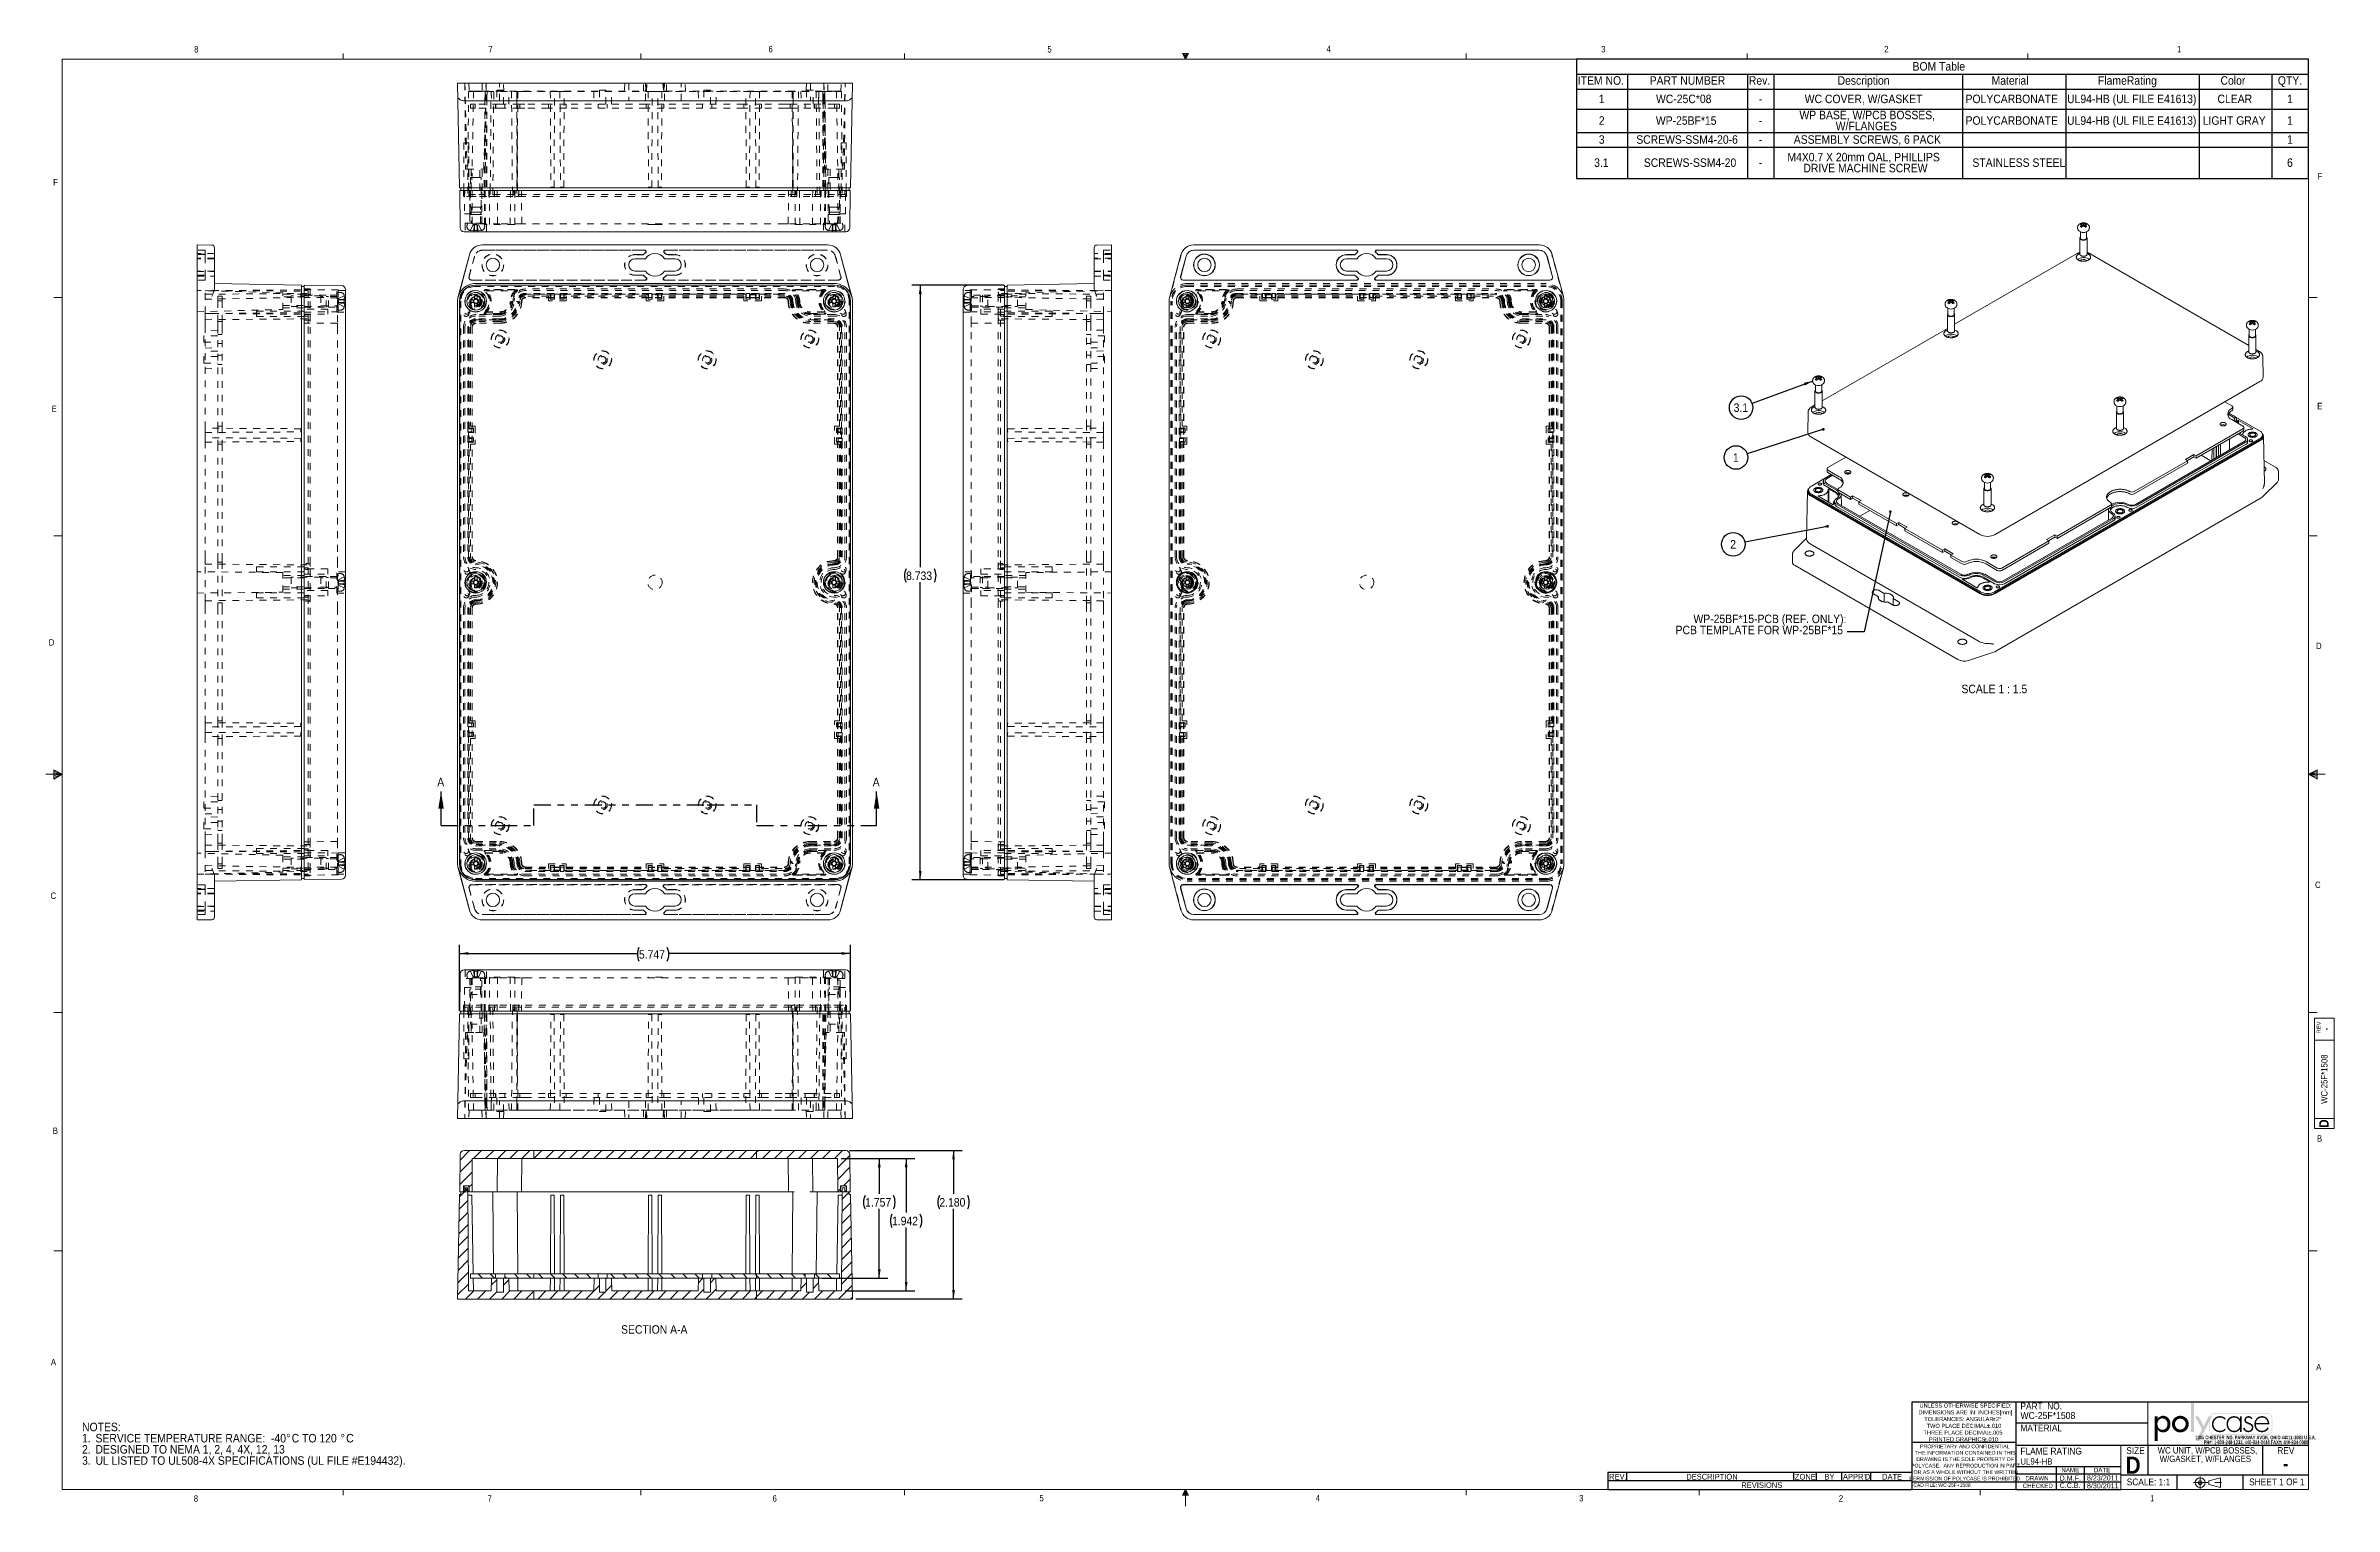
# Model space of a CAD drawing. Header units: inches. Extents: x 0.3 to 33.9, y 0.2 to 21.7.
import ezdxf

# ---------------------------------------------------------------- set-up
doc = ezdxf.new("R2010")
doc.units = ezdxf.units.IN
doc.header["$MEASUREMENT"] = 0
for name, pattern in [('SLD-Center', [0.75, 0.6, -0.05, 0.05, -0.05]), ('SLD-Dashed', [0.075, 0.05, -0.025]), ('SLD-Phantom', [0.5, 0.25, -0.05, 0.05, -0.05, 0.05, -0.05]), ('SLD-Solid', [0])]:
    doc.linetypes.add(name, pattern=pattern)
doc.layers.add('FORMAT', color=7, linetype='SLD-Solid')
doc.layers.add('SLD-0', color=7, linetype='SLD-Solid')
doc.styles.add('SLDTEXTSTYLE0', font='GOTHICB.TTF', dxfattribs={"width": 0.639595})
doc.styles.add('SLDTEXTSTYLE1', font='GOTHIC.TTF', dxfattribs={"width": 0.913})
doc.styles.add('SLDTEXTSTYLE2', font='GOTHICB.TTF', dxfattribs={"width": 0.913})
doc.styles.get("Standard").update_dxf_attribs({"font": 'GOTHIC.TTF'})
doc.dimstyles.new('SLDDIMSTYLE0', dxfattribs={"dimtxt": 0.125, "dimasz": 0.13, "dimexe": 0, "dimexo": 0.0625, "dimgap": 0.03125, "dimtad": 0, "dimtih": 1, "dimtoh": 1, "dimdec": 3, "dimrnd": 1e-09, "dimzin": 12, "dimdsep": 46, "dimtxsty": 'SLDTEXTSTYLE1', "dimsah": 1, "dimcen": 0.09, "dimadec": 0, "dimazin": 3, "dimtfac": 1, "dimtdec": 3, "dimtofl": 0, "dimtmove": 0, "dimatfit": 3, "dimfxl": 0, "dimfrac": 2, "dimtolj": 1, "dimtzin": 12, "dimarcsym": 0})
doc.dimstyles.new('SLDDIMSTYLE1', dxfattribs={"dimtxt": 0.125, "dimasz": 0.13, "dimexe": 0, "dimexo": 0.0625, "dimgap": 0.03125, "dimtad": 0, "dimtih": 1, "dimtoh": 1, "dimdec": 3, "dimrnd": 1e-09, "dimzin": 4, "dimdsep": 46, "dimtxsty": 'SLDTEXTSTYLE1', "dimsah": 1, "dimcen": 0.09, "dimadec": 0, "dimazin": 1, "dimtfac": 1, "dimtdec": 3, "dimtofl": 0, "dimtmove": 0, "dimatfit": 3, "dimfxl": 0, "dimfrac": 2, "dimtolj": 1, "dimtzin": 12, "dimarcsym": 0})
doc.dimstyles.new('SLDDIMSTYLE2', dxfattribs={"dimtxt": 0, "dimasz": 0.04, "dimexe": 0, "dimexo": 0.0625, "dimgap": 0, "dimtad": 0, "dimtih": 1, "dimtoh": 1, "dimdec": 0, "dimrnd": 1e-09, "dimzin": 0, "dimdsep": 46, "dimtxsty": 'Standard', "dimblk1": 'DOT', "dimblk2": 'DOT', "dimsah": 1, "dimcen": 0.09, "dimadec": 0, "dimazin": 0, "dimtfac": 0.04, "dimtdec": 0, "dimtofl": 0, "dimtmove": 0, "dimatfit": 3, "dimldrblk": 'DOT', "dimfxl": 0, "dimfrac": 2, "dimtolj": 1, "dimtzin": 0, "dimarcsym": 0})
doc.dimstyles.new('SLDDIMSTYLE3', dxfattribs={"dimtxt": 0, "dimasz": 0.13, "dimexe": 0, "dimexo": 0.0625, "dimgap": 0, "dimtad": 0, "dimtih": 1, "dimtoh": 1, "dimdec": 0, "dimrnd": 1e-09, "dimzin": 0, "dimdsep": 46, "dimtxsty": 'Standard', "dimsah": 1, "dimcen": 0.09, "dimadec": 0, "dimazin": 0, "dimtfac": 0.13, "dimtdec": 0, "dimtofl": 0, "dimtmove": 0, "dimatfit": 3, "dimfxl": 0, "dimfrac": 2, "dimtolj": 1, "dimtzin": 0, "dimarcsym": 0})

msp = doc.modelspace()

# ---------------------------------------------------------------- texts
at = {"color": 7, "linetype": 'Continuous', "lineweight": 0, "char_height": 0.0937, "attachment_point": 1, "style": 'SLDTEXTSTYLE1'}
for s, insert in [('8', (2.4533, 21.6561)), ('7', (6.7752, 21.6598)), ('6', (10.8895, 21.658)), ('5', (14.9877, 21.6564)), ('4', (19.0881, 21.661)), ('3', (23.1243, 21.6584)), ('2', (27.2822, 21.6593)), ('1', (31.5834, 21.6589)), ('F', (0.3816, 19.7047)), ('F', (33.6493, 19.7935)), ('E', (0.3589, 16.3767)), ('E', (33.6424, 16.4183)), ('D', (0.3167, 12.9478)), ('D', (33.6252, 12.8964)), ('C', (0.3421, 9.228)), ('C', (33.6104, 9.3874)), ('B', (0.3755, 5.7772)), ('B', (33.638, 5.6642)), ('A', (0.3471, 2.3802)), ('A', (33.627, 2.3057)), ('8', (2.4471, 0.3773)), ('7', (6.7629, 0.3764)), ('6', (10.9499, 0.3773)), ('5', (14.8709, 0.3826)), ('4', (18.9295, 0.3826)), ('3', (22.8001, 0.3805)), ('2', (26.6138, 0.3778)), ('1', (31.1884, 0.3804))]:
    msp.add_mtext(s, dxfattribs=dict(at, insert=insert))
at = {"color": 7, "linetype": 'Continuous', "char_height": 0.125, "attachment_point": 1, "style": 'SLDTEXTSTYLE1'}
for insert in [(6.0235, 10.9122), (12.4219, 10.9122)]:
    msp.add_mtext('A', dxfattribs=dict(at, insert=insert))
at = {"color": 7, "linetype": 'Continuous', "lineweight": 0, "rotation": 90}
for s, insert, char_height, attachment_point, style in [('REV', (33.6356, 7.1609), 0.06, 1, 'SLDTEXTSTYLE1'), ('-', (33.727, 7.2251), 0.0937, 2, 'SLDTEXTSTYLE2'), ('WC-25F*1508', (33.7, 6.487), 0.09375, 2, 'SLDTEXTSTYLE1'), ('D', (33.6724, 5.7746), 0.1378, 1, 'SLDTEXTSTYLE2')]:
    msp.add_mtext(s, dxfattribs=dict(at, insert=insert, char_height=char_height, attachment_point=attachment_point, style=style))
at = {"layer": 'FORMAT', "color": 7}
for s, insert, char_height, attachment_point, style in [('PART  NO.', (29.2831, 1.737), 0.1, 1, 'SLDTEXTSTYLE1'), ('WC-25F*1508', (29.2831, 1.6), 0.104167, 1, 'SLDTEXTSTYLE1'), ('MATERIAL', (29.2831, 1.4145), 0.1, 1, 'SLDTEXTSTYLE1'), ('FLAME RATING', (29.2831, 1.0753), 0.1, 1, 'SLDTEXTSTYLE1'), ('SIZE', (30.8379, 1.083), 0.1, 1, 'SLDTEXTSTYLE1'), ('REV', (33.0565, 1.0839), 0.1, 1, 'SLDTEXTSTYLE1'), ('UL94-HB', (29.2831, 0.9213), 0.09375, 1, 'SLDTEXTSTYLE1'), ('NAME', (30.0149, 0.7797), 0.065, 2, 'SLDTEXTSTYLE1'), ('8/23/2011', (30.4921, 0.6693), 0.075, 2, 'SLDTEXTSTYLE1'), ('DATE', (30.4824, 0.7797), 0.065, 2, 'SLDTEXTSTYLE1'), ('D', (30.8281, 0.9439), 0.25, 1, 'SLDTEXTSTYLE2'), ('-', (33.1799, 0.9439), 0.2, 2, 'SLDTEXTSTYLE2'), ('CAD FILE: WC-25F+1508', (27.7104, 0.5523), 0.052083, 1, 'SLDTEXTSTYLE1'), ('CHECKED', (29.316, 0.5486), 0.065, 1, 'SLDTEXTSTYLE1'), ('DRAWN', (29.3553, 0.6593), 0.065, 1, 'SLDTEXTSTYLE1'), ('C.C.B.', (30.012, 0.5605), 0.075, 2, 'SLDTEXTSTYLE1'), ('D.M.F.', (30.015, 0.6671), 0.075, 2, 'SLDTEXTSTYLE1'), ('8/30/2011', (30.4923, 0.5535), 0.075, 2, 'SLDTEXTSTYLE1'), ('SCALE: 1:1', (30.8445, 0.6228), 0.1, 1, 'SLDTEXTSTYLE1'), ('SHEET 1 OF 1', (32.643, 0.6231), 0.1, 1, 'SLDTEXTSTYLE1')]:
    msp.add_mtext(s, dxfattribs=dict(at, insert=insert, char_height=char_height, attachment_point=attachment_point, style=style))
at = {"layer": 'SLD-0', "char_height": 0.125, "attachment_point": 2, "style": 'SLDTEXTSTYLE1'}
for s, insert in [('  SCALE 1 : 1.5', (28.8571, 12.2792)), ('SECTION A-A', (9.2122, 2.8742))]:
    msp.add_mtext(s, dxfattribs=dict(at, insert=insert))

# ---------------------------------------------------------------- blocks, each defined once
blk = doc.blocks.new('ThirdAngleProjectionBlock')
at = {"color": 7, "linetype": 'SLD-Center', "lineweight": 0}
for p, q in [((0, 0.253), (1.202, 0.253)), ((0.275, 0.506), (0.275, 0))]:
    blk.add_line(p, q, dxfattribs=at)
at = {"color": 7, "linetype": 'SLD-Solid', "lineweight": 0}
for p, q in [((0.632, 0.332), (1.13, 0.459)), ((0.632, 0.332), (0.632, 0.174)), ((0.632, 0.174), (1.13, 0.048)), ((1.13, 0.459), (1.13, 0.048))]:
    blk.add_line(p, q, dxfattribs=at)
for radius in [0.206, 0.0789]:
    blk.add_circle((0.275, 0.253), radius, dxfattribs=at)
blk = doc.blocks.new('SW_NOTE_0')
at = {"color": 0, "linetype": 'Continuous', "lineweight": 0, "char_height": 0.055, "attachment_point": 2, "style": 'SLDTEXTSTYLE0'}
for s, insert in [('1305 CHESTER IND. PARKWAY AVON, OHIO 44011-1083 U.S.A. ', (0.75, 0.07)), ('PH#: 1-800-248-1233, 440-934-0444 FAX#: 440-934-0088', (0.756, -0.001))]:
    blk.add_mtext(s, dxfattribs=dict(at, insert=insert))
blk = doc.blocks.new('logo')
at = {"linetype": 'Continuous'}
h = blk.add_hatch(color=7, dxfattribs=at)
edge = h.paths.add_edge_path(flags=0)
edge.add_spline(control_points=[(0.122, 0.452), (0.17, 0.382), (0.245, 0.334), (0.333, 0.334)], knot_values=[4, 4, 4, 4, 5, 5, 5, 5], weights=[1, 1, 1, 1], degree=3, periodic=0)
edge.add_spline(control_points=[(0.333, 0.334), (0.523, 0.334), (0.629, 0.492), (0.629, 0.669)], knot_values=[3, 3, 3, 3, 4, 4, 4, 4], weights=[1, 1, 1, 1], degree=3, periodic=0)
edge.add_spline(control_points=[(0.629, 0.669), (0.629, 0.839), (0.517, 0.994), (0.338, 0.994)], knot_values=[2, 2, 2, 2, 3, 3, 3, 3], weights=[1, 1, 1, 1], degree=3, periodic=0)
edge.add_spline(control_points=[(0.338, 0.994), (0.245, 0.994), (0.171, 0.946), (0.122, 0.872)], knot_values=[1, 1, 1, 1, 2, 2, 2, 2], weights=[1, 1, 1, 1], degree=3, periodic=0)
edge.add_line((0.122, 0.872), (0.119, 0.872))
edge.add_line((0.119, 0.872), (0.119, 0.975))
edge.add_line((0.119, 0.975), (0, 0.975))
edge.add_line((0, 0.975), (0, 0))
edge.add_line((0, 0), (0.119, 0))
edge.add_line((0.119, 0), (0.119, 0.452))
edge.add_line((0.119, 0.452), (0.122, 0.452))
edge = h.paths.add_edge_path(flags=0)
edge.add_spline(control_points=[(0.113, 0.665), (0.113, 0.78), (0.185, 0.888), (0.309, 0.888), (0.437, 0.888), (0.51, 0.786), (0.51, 0.665)], knot_values=[0, 0, 0, 0, 1, 1, 1, 2, 2, 2, 2], weights=[1, 1, 1, 1, 1, 1, 1], degree=3, periodic=0)
edge.add_spline(control_points=[(0.51, 0.665), (0.51, 0.543), (0.439, 0.44), (0.309, 0.44), (0.183, 0.44), (0.113, 0.549), (0.113, 0.665)], knot_values=[2, 2, 2, 2, 3, 3, 3, 4, 4, 4, 4], weights=[1, 1, 1, 1, 1, 1, 1], degree=3, periodic=0)
h = blk.add_hatch(color=7, dxfattribs=at)
edge = h.paths.add_edge_path(flags=0)
edge.add_spline(control_points=[(0.69, 0.664), (0.69, 0.477), (0.836, 0.334), (1.022, 0.334), (1.207, 0.334), (1.353, 0.477), (1.353, 0.664)], knot_values=[0, 0, 0, 0, 1, 1, 1, 2, 2, 2, 2], weights=[1, 1, 1, 1, 1, 1, 1], degree=3, periodic=0)
edge.add_spline(control_points=[(1.353, 0.664), (1.353, 0.851), (1.207, 0.994), (1.022, 0.994), (0.836, 0.994), (0.69, 0.851), (0.69, 0.664)], knot_values=[2, 2, 2, 2, 3, 3, 3, 4, 4, 4, 4], weights=[1, 1, 1, 1, 1, 1, 1], degree=3, periodic=0)
edge = h.paths.add_edge_path(flags=0)
edge.add_spline(control_points=[(1.234, 0.664), (1.234, 0.547), (1.139, 0.448), (1.022, 0.448), (0.904, 0.448), (0.81, 0.547), (0.81, 0.664)], knot_values=[0, 0, 0, 0, 1, 1, 1, 2, 2, 2, 2], weights=[1, 1, 1, 1, 1, 1, 1], degree=3, periodic=0)
edge.add_spline(control_points=[(0.81, 0.664), (0.81, 0.782), (0.904, 0.88), (1.022, 0.88), (1.139, 0.88), (1.234, 0.782), (1.234, 0.664)], knot_values=[2, 2, 2, 2, 3, 3, 3, 4, 4, 4, 4], weights=[1, 1, 1, 1, 1, 1, 1], degree=3, periodic=0)
blk.add_hatch(color=7, dxfattribs=at).paths.add_polyline_path([(1.559, 0.355), (1.559, 1.505), (1.44, 1.505), (1.44, 0.355)], flags=0)
h = blk.add_hatch(color=7, dxfattribs=at)
edge = h.paths.add_edge_path(flags=0)
edge.add_spline(control_points=[(4.669, 0.413), (4.669, 0.316), (4.59, 0.237), (4.493, 0.237)], knot_values=[7, 7, 7, 7, 8, 8, 8, 8], weights=[1, 1, 1, 1], degree=3, periodic=0)
edge.add_line((4.493, 0.237), (2.356, 0.237))
edge.add_spline(control_points=[(2.356, 0.237), (2.259, 0.237), (2.18, 0.316), (2.18, 0.413)], knot_values=[1, 1, 1, 1, 2, 2, 2, 2], weights=[1, 1, 1, 1], degree=3, periodic=0)
edge.add_line((2.18, 0.413), (2.18, 0.781))
edge.add_line((2.18, 0.781), (1.778, 0))
edge.add_line((1.778, 0), (1.643, 0))
edge.add_line((1.643, 0), (1.887, 0.461))
edge.add_line((1.887, 0.461), (1.603, 0.975))
edge.add_line((1.603, 0.975), (1.742, 0.975))
edge.add_line((1.742, 0.975), (1.952, 0.582))
edge.add_line((1.952, 0.582), (2.146, 0.975))
edge.add_line((2.146, 0.975), (2.192, 0.975))
edge.add_spline(control_points=[(2.192, 0.975), (2.218, 1.041), (2.282, 1.087), (2.356, 1.087)], knot_values=[3.233464, 3.233464, 3.233464, 3.233464, 4, 4, 4, 4], weights=[1, 1, 1, 1], degree=3, periodic=0)
edge.add_line((2.356, 1.087), (4.493, 1.087))
edge.add_spline(control_points=[(4.493, 1.087), (4.59, 1.087), (4.669, 1.008), (4.669, 0.911)], knot_values=[5, 5, 5, 5, 6, 6, 6, 6], weights=[1, 1, 1, 1], degree=3, periodic=0)
edge.add_line((4.669, 0.911), (4.669, 0.413))
edge = h.paths.add_edge_path(flags=0)
edge.add_line((2.215, 0.975), (2.28, 0.975))
edge.add_line((2.28, 0.975), (2.201, 0.821))
edge.add_line((2.201, 0.821), (2.201, 0.413))
edge.add_spline(control_points=[(2.201, 0.413), (2.201, 0.327), (2.271, 0.258), (2.356, 0.258)], knot_values=[2, 2, 2, 2, 3, 3, 3, 3], weights=[1, 1, 1, 1], degree=3, periodic=0)
edge.add_line((2.356, 0.258), (4.493, 0.258))
edge.add_spline(control_points=[(4.493, 0.258), (4.579, 0.258), (4.649, 0.327), (4.649, 0.413)], knot_values=[4, 4, 4, 4, 5, 5, 5, 5], weights=[1, 1, 1, 1], degree=3, periodic=0)
edge.add_line((4.649, 0.413), (4.649, 0.911))
edge.add_spline(control_points=[(4.649, 0.911), (4.649, 0.997), (4.579, 1.066), (4.493, 1.066)], knot_values=[6, 6, 6, 6, 7, 7, 7, 7], weights=[1, 1, 1, 1], degree=3, periodic=0)
edge.add_line((4.493, 1.066), (2.356, 1.066))
edge.add_spline(control_points=[(2.356, 1.066), (2.293, 1.066), (2.239, 1.029), (2.215, 0.975)], knot_values=[0, 0, 0, 0, 0.732403, 0.732403, 0.732403, 0.732403], weights=[1, 1, 1, 1], degree=3, periodic=0)
h = blk.add_hatch(color=7, dxfattribs=at)
edge = h.paths.add_edge_path(flags=0)
edge.add_spline(control_points=[(2.806, 0.905), (2.745, 0.957), (2.672, 0.98), (2.593, 0.98)], knot_values=[8, 8, 8, 8, 9, 9, 9, 9], weights=[1, 1, 1, 1], degree=3, periodic=0)
edge.add_spline(control_points=[(2.593, 0.98), (2.413, 0.98), (2.278, 0.84), (2.278, 0.662)], knot_values=[7, 7, 7, 7, 8, 8, 8, 8], weights=[1, 1, 1, 1], degree=3, periodic=0)
edge.add_spline(control_points=[(2.278, 0.662), (2.278, 0.484), (2.41, 0.342), (2.592, 0.342)], knot_values=[6, 6, 6, 6, 7, 7, 7, 7], weights=[1, 1, 1, 1], degree=3, periodic=0)
edge.add_spline(control_points=[(2.592, 0.342), (2.674, 0.342), (2.752, 0.372), (2.814, 0.427)], knot_values=[5, 5, 5, 5, 6, 6, 6, 6], weights=[1, 1, 1, 1], degree=3, periodic=0)
edge.add_line((2.814, 0.427), (2.814, 0.507))
edge.add_spline(control_points=[(2.814, 0.507), (2.759, 0.44), (2.676, 0.398), (2.589, 0.398)], knot_values=[3, 3, 3, 3, 4, 4, 4, 4], weights=[1, 1, 1, 1], degree=3, periodic=0)
edge.add_spline(control_points=[(2.589, 0.398), (2.445, 0.398), (2.337, 0.523), (2.337, 0.662)], knot_values=[2, 2, 2, 2, 3, 3, 3, 3], weights=[1, 1, 1, 1], degree=3, periodic=0)
edge.add_spline(control_points=[(2.337, 0.662), (2.337, 0.802), (2.446, 0.925), (2.59, 0.925)], knot_values=[1, 1, 1, 1, 2, 2, 2, 2], weights=[1, 1, 1, 1], degree=3, periodic=0)
edge.add_spline(control_points=[(2.59, 0.925), (2.678, 0.925), (2.748, 0.889), (2.806, 0.825)], knot_values=[0, 0, 0, 0, 1, 1, 1, 1], weights=[1, 1, 1, 1], degree=3, periodic=0)
edge.add_line((2.806, 0.825), (2.806, 0.905))
h = blk.add_hatch(color=7, dxfattribs=at)
edge = h.paths.add_edge_path(flags=0)
edge.add_spline(control_points=[(3.392, 0.861), (3.34, 0.938), (3.25, 0.98), (3.156, 0.98)], knot_values=[6, 6, 6, 6, 7, 7, 7, 7], weights=[1, 1, 1, 1], degree=3, periodic=0)
edge.add_spline(control_points=[(3.156, 0.98), (2.972, 0.98), (2.857, 0.844), (2.857, 0.665)], knot_values=[5, 5, 5, 5, 6, 6, 6, 6], weights=[1, 1, 1, 1], degree=3, periodic=0)
edge.add_spline(control_points=[(2.857, 0.665), (2.857, 0.486), (2.973, 0.342), (3.159, 0.342)], knot_values=[4, 4, 4, 4, 5, 5, 5, 5], weights=[1, 1, 1, 1], degree=3, periodic=0)
edge.add_spline(control_points=[(3.159, 0.342), (3.249, 0.342), (3.347, 0.387), (3.392, 0.465)], knot_values=[3, 3, 3, 3, 4, 4, 4, 4], weights=[1, 1, 1, 1], degree=3, periodic=0)
edge.add_line((3.392, 0.465), (3.395, 0.465))
edge.add_line((3.395, 0.465), (3.395, 0.355))
edge.add_line((3.395, 0.355), (3.454, 0.355))
edge.add_line((3.454, 0.355), (3.454, 0.967))
edge.add_line((3.454, 0.967), (3.395, 0.967))
edge.add_line((3.395, 0.967), (3.395, 0.861))
edge.add_line((3.395, 0.861), (3.392, 0.861))
edge = h.paths.add_edge_path(flags=0)
edge.add_spline(control_points=[(3.398, 0.672), (3.398, 0.525), (3.314, 0.397), (3.157, 0.397), (3.009, 0.397), (2.916, 0.525), (2.916, 0.665)], knot_values=[0, 0, 0, 0, 1, 1, 1, 2, 2, 2, 2], weights=[1, 1, 1, 1, 1, 1, 1], degree=3, periodic=0)
edge.add_spline(control_points=[(2.916, 0.665), (2.916, 0.798), (3.013, 0.925), (3.153, 0.925), (3.302, 0.925), (3.398, 0.814), (3.398, 0.672)], knot_values=[2, 2, 2, 2, 3, 3, 3, 4, 4, 4, 4], weights=[1, 1, 1, 1, 1, 1, 1], degree=3, periodic=0)
h = blk.add_hatch(color=7, dxfattribs=at)
edge = h.paths.add_edge_path(flags=0)
edge.add_spline(control_points=[(3.731, 0.98), (3.793, 0.98), (3.861, 0.939), (3.887, 0.882)], knot_values=[11, 11, 11, 11, 12, 12, 12, 12], weights=[1, 1, 1, 1], degree=3, periodic=0)
edge.add_line((3.887, 0.882), (3.836, 0.856))
edge.add_spline(control_points=[(3.836, 0.856), (3.816, 0.898), (3.776, 0.925), (3.728, 0.925)], knot_values=[0, 0, 0, 0, 1, 1, 1, 1], weights=[1, 1, 1, 1], degree=3, periodic=0)
edge.add_spline(control_points=[(3.728, 0.925), (3.677, 0.925), (3.624, 0.882), (3.624, 0.829)], knot_values=[1, 1, 1, 1, 2, 2, 2, 2], weights=[1, 1, 1, 1], degree=3, periodic=0)
edge.add_spline(control_points=[(3.624, 0.829), (3.624, 0.682), (3.922, 0.754), (3.922, 0.533)], knot_values=[2, 2, 2, 2, 3, 3, 3, 3], weights=[1, 1, 1, 1], degree=3, periodic=0)
edge.add_spline(control_points=[(3.922, 0.533), (3.922, 0.42), (3.834, 0.342), (3.724, 0.342)], knot_values=[3, 3, 3, 3, 4, 4, 4, 4], weights=[1, 1, 1, 1], degree=3, periodic=0)
edge.add_spline(control_points=[(3.724, 0.342), (3.622, 0.342), (3.539, 0.404), (3.514, 0.503)], knot_values=[4, 4, 4, 4, 5, 5, 5, 5], weights=[1, 1, 1, 1], degree=3, periodic=0)
edge.add_line((3.514, 0.503), (3.572, 0.522))
edge.add_spline(control_points=[(3.572, 0.522), (3.595, 0.449), (3.644, 0.397), (3.724, 0.397)], knot_values=[6, 6, 6, 6, 7, 7, 7, 7], weights=[1, 1, 1, 1], degree=3, periodic=0)
edge.add_spline(control_points=[(3.724, 0.397), (3.801, 0.397), (3.862, 0.458), (3.862, 0.535)], knot_values=[7, 7, 7, 7, 8, 8, 8, 8], weights=[1, 1, 1, 1], degree=3, periodic=0)
edge.add_spline(control_points=[(3.862, 0.535), (3.862, 0.611), (3.804, 0.635), (3.743, 0.656)], knot_values=[8, 8, 8, 8, 9, 9, 9, 9], weights=[1, 1, 1, 1], degree=3, periodic=0)
edge.add_spline(control_points=[(3.743, 0.656), (3.659, 0.686), (3.564, 0.722), (3.564, 0.825)], knot_values=[9, 9, 9, 9, 10, 10, 10, 10], weights=[1, 1, 1, 1], degree=3, periodic=0)
edge.add_spline(control_points=[(3.564, 0.825), (3.564, 0.918), (3.642, 0.98), (3.731, 0.98)], knot_values=[10, 10, 10, 10, 11, 11, 11, 11], weights=[1, 1, 1, 1], degree=3, periodic=0)
h = blk.add_hatch(color=7, dxfattribs=at)
edge = h.paths.add_edge_path(flags=0)
edge.add_spline(control_points=[(4.554, 0.656), (4.555, 0.832), (4.445, 0.98), (4.26, 0.98)], knot_values=[6, 6, 6, 6, 7, 7, 7, 7], weights=[1, 1, 1, 1], degree=3, periodic=0)
edge.add_spline(control_points=[(4.26, 0.98), (4.081, 0.98), (3.963, 0.833), (3.963, 0.662)], knot_values=[5, 5, 5, 5, 6, 6, 6, 6], weights=[1, 1, 1, 1], degree=3, periodic=0)
edge.add_spline(control_points=[(3.963, 0.662), (3.963, 0.489), (4.078, 0.342), (4.26, 0.342)], knot_values=[4, 4, 4, 4, 5, 5, 5, 5], weights=[1, 1, 1, 1], degree=3, periodic=0)
edge.add_spline(control_points=[(4.26, 0.342), (4.38, 0.342), (4.478, 0.401), (4.534, 0.507)], knot_values=[3, 3, 3, 3, 4, 4, 4, 4], weights=[1, 1, 1, 1], degree=3, periodic=0)
edge.add_line((4.534, 0.507), (4.484, 0.537))
edge.add_spline(control_points=[(4.484, 0.537), (4.44, 0.454), (4.363, 0.398), (4.268, 0.398)], knot_values=[1, 1, 1, 1, 2, 2, 2, 2], weights=[1, 1, 1, 1], degree=3, periodic=0)
edge.add_spline(control_points=[(4.268, 0.398), (4.126, 0.398), (4.019, 0.501), (4.023, 0.656)], knot_values=[0, 0, 0, 0, 1, 1, 1, 1], weights=[1, 1, 1, 1], degree=3, periodic=0)
edge.add_line((4.023, 0.656), (4.554, 0.656))
edge = h.paths.add_edge_path(flags=0)
edge.add_spline(control_points=[(4.023, 0.712), (4.033, 0.827), (4.136, 0.925), (4.261, 0.925)], knot_values=[1, 1, 1, 1, 2, 2, 2, 2], weights=[1, 1, 1, 1], degree=3, periodic=0)
edge.add_spline(control_points=[(4.261, 0.925), (4.387, 0.925), (4.48, 0.824), (4.494, 0.712)], knot_values=[0, 0, 0, 0, 1, 1, 1, 1], weights=[1, 1, 1, 1], degree=3, periodic=0)
edge.add_line((4.494, 0.712), (4.023, 0.712))
blk = doc.blocks.new('POLYCASE LOGO')
at = {"color": 7, "linetype": 'Continuous', "xscale": 0.37, "yscale": 0.37, "zscale": 0.37}
blk.add_blockref('logo', (0.101, -0.571), dxfattribs=at)
at = {"color": 7, "linetype": 'Continuous', "lineweight": 0}
blk.add_blockref('SW_NOTE_0', (0.835, -0.564), dxfattribs=at)
blk = doc.blocks.new('SW_NOTE_1')
at = {"layer": 'SLD-0', "color": 0, "char_height": 0.125, "attachment_point": 1, "style": 'SLDTEXTSTYLE1'}
for s, insert in [('NOTES:', (0, 0.16)), ('3.', (0, -0.333)), ('2.', (0, -0.169)), ('1.', (0, -0.005)), ('SERVICE TEMPERATURE RANGE:  -40', (0.197, -0.005)), ('DESIGNED TO NEMA 1, 2, 4, 4X, 12, 13', (0.197, -0.169)), ('UL LISTED TO UL508-4X SPECIFICATIONS (UL FILE #E194432).', (0.197, -0.333)), ('%%d', (3, -0.005)), ('C TO 120', (3.08, -0.005)), ('%%d', (3.8, -0.005)), ('C', (3.88, -0.005))]:
    blk.add_mtext(s, dxfattribs=dict(at, insert=insert))
blk = doc.blocks.new('SW_NOTE_2')
at = {"layer": 'FORMAT', "color": 0, "char_height": 0.06, "attachment_point": 2, "style": 'SLDTEXTSTYLE1'}
for s, insert in [('UNLESS OTHERWISE SPECIFIED:', (0.567, 0.077)), ('DIMENSIONS ARE IN: INCHES[mm]', (0.565, -0.023)), ('THREE PLACE DECIMAL: ', (0.449, -0.321)), ('TOLERANCES: ANGULAR: ', (0.481, -0.122)), ('TWO PLACE DECIMAL: ', (0.45, -0.221)), ('%%p', (0.907, -0.221)), ('%%p', (0.925, -0.321)), ('.010', (1.012, -0.221)), ('.005', (1.03, -0.321)), ('%%p', (0.986, -0.122)), ('2', (1.037, -0.122)), ('%%d', (1.077, -0.122)), ('PRINTED GRAPHICS: ', (0.456, -0.42)), ('%%p', (0.857, -0.42)), ('.010', (0.962, -0.42))]:
    blk.add_mtext(s, dxfattribs=dict(at, insert=insert))
blk = doc.blocks.new('SW_NOTE_3')
at = {"layer": 'FORMAT', "color": 0, "char_height": 0.09375, "attachment_point": 2, "style": 'SLDTEXTSTYLE1'}
for s, insert in [('WC UNIT, W/PCB BOSSES, ', (0.765, 0.12)), ('W/GASKET, W/FLANGES', (0.735, -0.005))]:
    blk.add_mtext(s, dxfattribs=dict(at, insert=insert))
blk = doc.blocks.new('SW_NOTE_4')
at = {"layer": 'FORMAT', "color": 0, "char_height": 0.055, "attachment_point": 2, "style": 'SLDTEXTSTYLE1'}
for s, insert in [('PROPRIETARY AND CONFIDENTIAL', (0.583, 0.07)), ('POLYCASE.  ANY REPRODUCTION IN PART ', (0.593, -0.213)), ('OR AS A WHOLE WITHOUT THE WRITTEN ', (0.598, -0.307)), ('THE INFORMATION CONTAINED IN THIS', (0.589, -0.024)), ('DRAWING IS THE SOLE PROPERTY OF', (0.587, -0.118)), ('PERMISSION OF POLYCASE IS PROHIBITED.', (0.592, -0.402))]:
    blk.add_mtext(s, dxfattribs=dict(at, insert=insert))
blk = doc.blocks.new('SW_TABLEANNOTATION_0')
at = {"layer": 'SLD-0', "color": 0}
for p, q in [((0, 0), (0, -1.751)), ((10.756, 0), (0, 0)), ((10.756, -1.751), (10.756, 0)), ((0, -0.219), (10.756, -0.219)), ((0.751, -0.219), (0.751, -0.439)), ((2.513, -0.219), (2.513, -0.439)), ((2.901, -0.219), (2.901, -0.439)), ((5.673, -0.219), (5.673, -0.439)), ((7.188, -0.219), (7.188, -0.439)), ((9.147, -0.219), (9.147, -0.439)), ((10.216, -0.219), (10.216, -0.439)), ((0, -0.439), (10.756, -0.439)), ((0.751, -0.439), (0.751, -1.751)), ((2.513, -0.439), (2.513, -1.751)), ((2.901, -0.439), (2.901, -1.751)), ((5.673, -0.439), (5.673, -1.751)), ((7.188, -0.439), (7.188, -1.751)), ((9.147, -0.439), (9.147, -1.751)), ((10.216, -0.439), (10.216, -1.751)), ((0, -0.735), (10.756, -0.735)), ((0, -1.075), (10.756, -1.075)), ((0, -1.294), (10.756, -1.294)), ((0, -1.751), (10.756, -1.751))]:
    blk.add_line(p, q, dxfattribs=at)
at = {"layer": 'SLD-0', "color": 0, "char_height": 0.125, "attachment_point": 1, "style": 'SLDTEXTSTYLE1'}
for s, insert in [('ITEM NO.', (0.02, -0.25)), ('PART NUMBER', (1.076, -0.25)), ('Rev.', (2.533, -0.25)), ('Description', (3.836, -0.25)), ('BOM Table', (4.938, -0.042)), ('Material', (6.099, -0.25)), ('FlameRating', (7.662, -0.25)), ('Color', (9.462, -0.25)), ('QTY.', (10.305, -0.25)), ('1', (0.329, -0.52)), ('WC-25C*08', (1.169, -0.52)), ('-', (2.679, -0.52)), ('WC COVER, W/GASKET', (3.354, -0.52)), ('POLYCARBONATE', (5.717, -0.52)), ('UL94-HB (UL FILE E41613)', (7.208, -0.52)), ('CLEAR', (9.418, -0.52)), ('1', (10.44, -0.52)), ('2', (0.329, -0.838)), ('WP-25BF*15', (1.167, -0.838)), ('-', (2.679, -0.838)), ('WP BASE, W/PCB BOSSES, ', (3.276, -0.757)), ('W/FLANGES', (3.809, -0.919)), ('POLYCARBONATE', (5.717, -0.838)), ('UL94-HB (UL FILE E41613)', (7.208, -0.838)), ('LIGHT GRAY', (9.201, -0.838)), ('1', (10.44, -0.838)), ('3', (0.329, -1.117)), ('SCREWS-SSM4-20-6', (0.879, -1.117)), ('-', (2.679, -1.117)), ('ASSEMBLY SCREWS, 6 PACK', (3.193, -1.117)), ('1', (10.44, -1.117)), ('3.1', (0.26, -1.456)), ('  SCREWS-SSM4-20', (0.906, -1.456)), ('-', (2.679, -1.456)), ('M4X0.7 X 20mm OAL, PHILLIPS ', (3.099, -1.375)), ('DRIVE MACHINE SCREW', (3.334, -1.536)), ('STAINLESS STEEL', (5.817, -1.456)), ('6', (10.44, -1.456))]:
    blk.add_mtext(s, dxfattribs=dict(at, insert=insert))
blk = doc.blocks.new('SW_TABLEANNOTATION_1')
at = {"layer": 'SLD-0', "color": 0}
for p, q in [((0, 0), (0, -0.246)), ((4.472, 0), (0, 0)), ((0.278, 0), (0.278, -0.116)), ((2.729, 0), (2.729, -0.116)), ((3.062, 0), (3.062, -0.116)), ((3.435, 0), (3.435, -0.116)), ((3.863, 0), (3.863, -0.116)), ((4.472, -0.246), (4.472, 0)), ((0, -0.116), (4.472, -0.116)), ((0, -0.246), (4.472, -0.246))]:
    blk.add_line(p, q, dxfattribs=at)
at = {"layer": 'SLD-0', "color": 0, "attachment_point": 1, "style": 'SLDTEXTSTYLE1'}
for s, insert, char_height in [('REV.', (0.021, -0.019), 0.0833), ('DESCRIPTION', (1.154, -0.019), 0.08333), ('REVISIONS', (1.963, -0.142), 0.0833), ('ZONE', (2.75, -0.019), 0.0833), ('BY', (3.184, -0.019), 0.0833), ("APPR'D", (3.456, -0.019), 0.0833), ('DATE', (4.031, -0.019), 0.0833)]:
    blk.add_mtext(s, dxfattribs=dict(at, insert=insert, char_height=char_height))
blk = doc.blocks.new('*D11')
at = {"layer": 'SLD-0'}
for p, q in [((14.346, 18.148), (12.995, 18.148)), ((13.12, 18.148), (13.12, 14.007)), ((13.12, 9.415), (13.12, 13.783)), ((14.346, 9.415), (12.995, 9.415))]:
    blk.add_line(p, q, dxfattribs=at)
for centre, start, end in [((13.111, 13.882), 153.4349, 206.5651), ((13.13, 13.882), 333.4349, 26.5651)]:
    blk.add_arc(centre, 0.222, start, end, dxfattribs=at)
for points in [[(13.12, 18.148), (13.1, 18.018), (13.14, 18.018)], [(13.12, 9.415), (13.14, 9.545), (13.1, 9.545)]]:
    blk.add_solid(points, dxfattribs=at)
at = {"layer": 'SLD-0', "insert": (12.912, 13.942, 0.004), "char_height": 0.125, "attachment_point": 1, "style": 'SLDTEXTSTYLE1'}
blk.add_mtext('8.733', dxfattribs=at)
blk = doc.blocks.new('*D12')
at = {"layer": 'SLD-0'}
for p, q in [((6.349, 7.496), (6.349, 8.458)), ((12.096, 7.496), (12.096, 8.458)), ((6.349, 8.333), (8.964, 8.333)), ((12.096, 8.333), (9.426, 8.333))]:
    blk.add_line(p, q, dxfattribs=at)
for centre, start, end in [((9.186, 8.32), 153.4349, 206.5651), ((9.204, 8.32), 333.4349, 26.5651)]:
    blk.add_arc(centre, 0.222, start, end, dxfattribs=at)
for points in [[(6.349, 8.333), (6.479, 8.313), (6.479, 8.353)], [(12.096, 8.333), (11.966, 8.353), (11.966, 8.313)]]:
    blk.add_solid(points, dxfattribs=at)
at = {"layer": 'SLD-0', "insert": (8.987, 8.381, 0.004), "char_height": 0.125, "attachment_point": 1, "style": 'SLDTEXTSTYLE1'}
blk.add_mtext('5.747', dxfattribs=at)
blk = doc.blocks.new('*D13')
at = {"layer": 'SLD-0'}
for p, q in [((12.076, 5.439), (13.734, 5.439)), ((13.609, 5.439), (13.609, 4.805)), ((13.609, 3.259), (13.609, 4.581)), ((12.173, 3.259), (13.734, 3.259))]:
    blk.add_line(p, q, dxfattribs=at)
for centre, start, end in [((13.6, 4.68), 153.4349, 206.5651), ((13.618, 4.68), 333.4349, 26.5651)]:
    blk.add_arc(centre, 0.222, start, end, dxfattribs=at)
for points in [[(13.609, 5.439), (13.589, 5.309), (13.629, 5.309)], [(13.609, 3.259), (13.629, 3.389), (13.589, 3.389)]]:
    blk.add_solid(points, dxfattribs=at)
at = {"layer": 'SLD-0', "insert": (13.401, 4.741, 0.404), "char_height": 0.125, "attachment_point": 1, "style": 'SLDTEXTSTYLE1'}
blk.add_mtext('2.180', dxfattribs=at)
blk = doc.blocks.new('*D14')
at = {"layer": 'SLD-0'}
for p, q in [((11.956, 5.321), (13.038, 5.321)), ((12.913, 5.321), (12.913, 4.531)), ((12.913, 3.379), (12.913, 4.307)), ((12.011, 3.379), (13.038, 3.379))]:
    blk.add_line(p, q, dxfattribs=at)
for centre, start, end in [((12.903, 4.406), 153.4349, 206.5651), ((12.922, 4.406), 333.4349, 26.5651)]:
    blk.add_arc(centre, 0.222, start, end, dxfattribs=at)
for points in [[(12.913, 5.321), (12.893, 5.191), (12.933, 5.191)], [(12.913, 3.379), (12.933, 3.509), (12.893, 3.509)]]:
    blk.add_solid(points, dxfattribs=at)
at = {"layer": 'SLD-0', "insert": (12.705, 4.467, 0.404), "char_height": 0.125, "attachment_point": 1, "style": 'SLDTEXTSTYLE1'}
blk.add_mtext('1.942', dxfattribs=at)
blk = doc.blocks.new('*D15')
at = {"layer": 'SLD-0'}
for p, q in [((11.956, 5.321), (12.643, 5.321)), ((12.518, 5.321), (12.518, 4.805)), ((12.518, 3.564), (12.518, 4.581)), ((11.674, 3.564), (12.643, 3.564))]:
    blk.add_line(p, q, dxfattribs=at)
for centre, start, end in [((12.509, 4.68), 153.4349, 206.5651), ((12.528, 4.68), 333.4349, 26.5651)]:
    blk.add_arc(centre, 0.222, start, end, dxfattribs=at)
for points in [[(12.518, 5.321), (12.498, 5.191), (12.538, 5.191)], [(12.518, 3.564), (12.538, 3.694), (12.498, 3.694)]]:
    blk.add_solid(points, dxfattribs=at)
at = {"layer": 'SLD-0', "insert": (12.311, 4.741, 0.404), "char_height": 0.125, "attachment_point": 1, "style": 'SLDTEXTSTYLE1'}
blk.add_mtext('1.757', dxfattribs=at)
blk = doc.blocks.new('SW_NOTE_5')
at = {"layer": 'SLD-0', "color": 0}
blk.add_circle((-0.17, -0.032), 0.173, dxfattribs=at)
at = {"layer": 'SLD-0', "color": 0, "insert": (-0.171, 0.03), "char_height": 0.125, "attachment_point": 2, "style": 'SLDTEXTSTYLE1'}
blk.add_mtext('2', dxfattribs=at)
blk = doc.blocks.new('_DOT')
at = {"color": 0, "linetype": 'ByBlock', "lineweight": -2}
blk.add_line((-0.5, 0), (-1, 0), dxfattribs=at)
at = {"color": 0, "linetype": 'ByBlock', "const_width": 0.5}
blk.add_lwpolyline([(-0.25, 0, 1), (0.25, 0, 1)], format="xyb", close=True, dxfattribs=at)
blk = doc.blocks.new('SW_NOTE_6')
at = {"layer": 'SLD-0', "color": 0}
blk.add_circle((-0.164, -0.053), 0.173, dxfattribs=at)
at = {"layer": 'SLD-0', "color": 0, "insert": (-0.166, 0.009), "char_height": 0.125, "attachment_point": 2, "style": 'SLDTEXTSTYLE1'}
blk.add_mtext('1', dxfattribs=at)
blk = doc.blocks.new('SW_NOTE_7')
at = {"layer": 'SLD-0', "color": 0}
blk.add_circle((-0.162, -0.06), 0.173, dxfattribs=at)
at = {"layer": 'SLD-0', "color": 0, "insert": (-0.166, 0.002), "char_height": 0.125, "attachment_point": 2, "style": 'SLDTEXTSTYLE1'}
blk.add_mtext('3.1', dxfattribs=at)
blk = doc.blocks.new('SW_NOTE_8')
at = {"layer": 'SLD-0', "color": 0, "char_height": 0.125, "attachment_point": 3, "style": 'SLDTEXTSTYLE1'}
for s, insert in [('PCB TEMPLATE FOR WP-25BF*15', (-0.063, 0.09)), ('WP-25BF*15-PCB (REF. ONLY): ', (-0.012, 0.254))]:
    blk.add_mtext(s, dxfattribs=dict(at, insert=insert))

# ---------------------------------------------------------------- dimensions: what is measured, and where the dimension line sits
at = {"layer": 'SLD-0'}
for base, p1, p2, dimstyle, picture, middle in [((13.1202, 18.1479), (14.3955, 9.4149), (14.3955, 18.1479), 'SLDDIMSTYLE0', '*D11', (13.1202, 13.8947)), ((13.609, 5.4389), (12.123, 3.2585), (12.0264, 5.4389), 'SLDDIMSTYLE1', '*D13', (13.609, 4.6932)), ((12.5183, 5.3209), (11.6242, 3.5636), (11.906, 5.3209), 'SLDDIMSTYLE0', '*D15', (12.5183, 4.6932)), ((12.9128, 3.3785), (11.906, 5.3209), (11.961, 3.3785), 'SLDDIMSTYLE0', '*D14', (12.9128, 4.4188))]:
    dim = msp.add_linear_dim(base=base, p1=p1, p2=p2, angle=90, text='(<>)', dimstyle=dimstyle, dxfattribs=at)
    dim.commit()
    dim.dimension.update_dxf_attribs({"geometry": picture, "text_midpoint": middle, "dimtype": 160})
dim = msp.add_linear_dim(base=(12.0962, 8.3332), p1=(6.3492, 7.4462), p2=(12.0962, 7.4462), text='(<>)', dimstyle='SLDDIMSTYLE0', dxfattribs=at)
dim.commit()
dim.dimension.update_dxf_attribs({"geometry": '*D12', "text_midpoint": (9.195, 8.3332), "dimtype": 160})

# ---------------------------------------------------------------- hatches: boundary and pattern name
at = {"linetype": 'SLD-Solid', "lineweight": 0}
h = msp.add_hatch(dxfattribs=at)
h.set_pattern_fill('ANSI31', style=0)
edge = h.paths.add_edge_path(flags=0)
edge.add_line((6.5394, 5.3209), (6.9462, 5.3209))
edge.add_line((6.9462, 5.3209), (6.9462, 5.4389))
edge.add_line((6.9462, 5.4389), (6.419, 5.4389))
edge.add_arc((6.419, 5.3799), 0.059, 90, 179.446)
edge.add_line((6.36, 5.3805), (6.3547, 4.8329))
edge.add_line((6.3547, 4.8329), (6.4103, 4.8329))
edge.add_line((6.4103, 4.8329), (6.4103, 4.9229))
edge.add_line((6.4103, 4.9229), (6.4953, 4.9229))
edge.add_line((6.4953, 4.9229), (6.4953, 4.8329))
edge.add_line((6.4953, 4.8329), (6.5347, 4.8329))
edge.add_line((6.5347, 4.8329), (6.5394, 5.3209))
h = msp.add_hatch(dxfattribs=at)
h.set_pattern_fill('ANSI31', style=0)
h.paths.add_polyline_path([(7.4409, 5.3209), (7.4409, 5.4389), (6.9462, 5.4389), (6.9462, 5.3209)], flags=0)
h = msp.add_hatch(dxfattribs=at)
h.set_pattern_fill('ANSI31', style=0)
h.paths.add_polyline_path([(9.9902, 5.3209), (9.9902, 5.4389), (7.4409, 5.4389), (7.4409, 5.3209)], flags=0)
h = msp.add_hatch(dxfattribs=at)
h.set_pattern_fill('ANSI31', style=0)
h.paths.add_polyline_path([(10.7161, 5.3209), (10.7161, 5.4389), (9.9902, 5.4389), (9.9902, 5.3209)], flags=0)
h = msp.add_hatch(dxfattribs=at)
h.set_pattern_fill('ANSI31', style=0)
h.paths.add_polyline_path([(11.4992, 5.3209), (11.4992, 5.4389), (10.7161, 5.4389), (10.7161, 5.3209)], flags=0)
h = msp.add_hatch(dxfattribs=at)
h.set_pattern_fill('ANSI31', style=0)
edge = h.paths.add_edge_path(flags=0)
edge.add_line((11.4992, 5.3209), (11.906, 5.3209))
edge.add_line((11.906, 5.3209), (11.9107, 4.8329))
edge.add_line((11.9107, 4.8329), (11.9501, 4.8329))
edge.add_line((11.9501, 4.8329), (11.9501, 4.9229))
edge.add_line((11.9501, 4.9229), (12.0351, 4.9229))
edge.add_line((12.0351, 4.9229), (12.0351, 4.8329))
edge.add_line((12.0351, 4.8329), (12.0907, 4.8329))
edge.add_line((12.0907, 4.8329), (12.0854, 5.3805))
edge.add_arc((12.0264, 5.3799), 0.059, 0.554, 90)
edge.add_line((12.0264, 5.4389), (11.4992, 5.4389))
edge.add_line((11.4992, 5.4389), (11.4992, 5.3209))
h = msp.add_hatch(dxfattribs=at)
h.set_pattern_fill('ANSI31', style=0)
edge = h.paths.add_edge_path(flags=0)
edge.add_line((6.3224, 3.2585), (6.9462, 3.2585))
edge.add_line((6.9462, 3.2585), (6.9462, 3.3606))
edge.add_line((6.9462, 3.3606), (6.9002, 3.3606))
edge.add_line((6.9002, 3.3606), (6.9002, 3.5636))
edge.add_line((6.9002, 3.5636), (6.8212, 3.5636))
edge.add_spline(control_points=[(6.8212, 3.5636), (6.8198, 3.5099), (6.8184, 3.4562), (6.817, 3.4025), (6.8168, 3.3945), (6.8166, 3.3865), (6.8164, 3.3785)], knot_values=[0.0023783, 0.0023783, 0.0023783, 0.0023783, 0.0064711, 0.0064711, 0.0064711, 0.00708, 0.00708, 0.00708, 0.00708], weights=[1, 1, 1, 1, 1, 1, 1], degree=3, periodic=0)
edge.add_line((6.8164, 3.3785), (6.4844, 3.3785))
edge.add_line((6.4844, 3.3785), (6.4712, 4.8919))
edge.add_line((6.4712, 4.8919), (6.4312, 4.8919))
edge.add_line((6.4312, 4.8919), (6.4312, 4.8329))
edge.add_line((6.4312, 4.8329), (6.3689, 4.8329))
edge.add_line((6.3689, 4.8329), (6.3689, 4.7935))
edge.add_line((6.3689, 4.7935), (6.3492, 4.7935))
edge.add_line((6.3492, 4.7935), (6.3224, 3.2585))
h = msp.add_hatch(dxfattribs=at)
h.set_pattern_fill('ANSI31', angle=90, style=0)
edge = h.paths.add_edge_path(flags=0)
edge.add_spline(control_points=[(6.4528, 4.9229), (6.4218, 4.9229), (6.4101, 4.9148), (6.4104, 4.841), (6.4184, 4.8329), (6.4528, 4.8329)], knot_values=[0, 0, 0, 0, 0.45, 0.55, 1, 1, 1, 1], weights=[1, 1, 1, 1, 1, 1], degree=3, periodic=0)
edge.add_spline(control_points=[(6.4528, 4.8329), (6.4873, 4.8329), (6.4952, 4.841), (6.4956, 4.9148), (6.4839, 4.9229), (6.4528, 4.9229)], knot_values=[0, 0, 0, 0, 0.45, 0.55, 1, 1, 1, 1], weights=[1, 1, 1, 1, 1, 1], degree=3, periodic=0)
h = msp.add_hatch(dxfattribs=at)
h.set_pattern_fill('ANSI31', style=0)
edge = h.paths.add_edge_path(flags=0)
edge.add_line((11.4992, 3.2585), (12.123, 3.2585))
edge.add_line((12.123, 3.2585), (12.0962, 4.7935))
edge.add_line((12.0962, 4.7935), (12.0765, 4.7935))
edge.add_line((12.0765, 4.7935), (12.0765, 4.8329))
edge.add_line((12.0765, 4.8329), (12.0142, 4.8329))
edge.add_line((12.0142, 4.8329), (12.0142, 4.8919))
edge.add_line((12.0142, 4.8919), (11.9742, 4.8919))
edge.add_line((11.9742, 4.8919), (11.961, 3.3785))
edge.add_line((11.961, 3.3785), (11.629, 3.3785))
edge.add_spline(control_points=[(11.629, 3.3785), (11.6288, 3.3865), (11.6286, 3.3945), (11.6284, 3.4025), (11.627, 3.4562), (11.6256, 3.5099), (11.6242, 3.5636)], knot_values=[0.0058622, 0.0058622, 0.0058622, 0.0058622, 0.0064711, 0.0064711, 0.0064711, 0.0105638, 0.0105638, 0.0105638, 0.0105638], weights=[1, 1, 1, 1, 1, 1, 1], degree=3, periodic=0)
edge.add_line((11.6242, 3.5636), (11.5452, 3.5636))
edge.add_line((11.5452, 3.5636), (11.5452, 3.3606))
edge.add_line((11.5452, 3.3606), (11.4992, 3.3606))
edge.add_line((11.4992, 3.3606), (11.4992, 3.2585))
h = msp.add_hatch(dxfattribs=at)
h.set_pattern_fill('ANSI31', angle=90, style=0)
edge = h.paths.add_edge_path(flags=0)
edge.add_spline(control_points=[(11.9926, 4.8329), (12.027, 4.8329), (12.035, 4.841), (12.0353, 4.9148), (12.0236, 4.9229), (11.9926, 4.9229)], knot_values=[0, 0, 0, 0, 0.45, 0.55, 1, 1, 1, 1], weights=[1, 1, 1, 1, 1, 1], degree=3, periodic=0)
edge.add_spline(control_points=[(11.9926, 4.9229), (11.9615, 4.9229), (11.9498, 4.9148), (11.9502, 4.841), (11.9581, 4.8329), (11.9926, 4.8329)], knot_values=[0, 0, 0, 0, 0.45, 0.55, 1, 1, 1, 1], weights=[1, 1, 1, 1, 1, 1], degree=3, periodic=0)
h = msp.add_hatch(dxfattribs=at)
h.set_pattern_fill('ANSI31', angle=90, style=0)
h.paths.add_polyline_path([(6.5128, 3.6261), (6.5128, 3.5636), (6.8802, 3.5636), (6.8802, 3.6261)], flags=0)
h = msp.add_hatch(dxfattribs=at)
h.set_pattern_fill('ANSI31', style=0)
edge = h.paths.add_edge_path(flags=0)
edge.add_line((6.9462, 3.2585), (7.4409, 3.2585))
edge.add_line((7.4409, 3.2585), (7.4409, 3.3785))
edge.add_line((7.4409, 3.3785), (7.079, 3.3785))
edge.add_spline(control_points=[(7.079, 3.3785), (7.0788, 3.3865), (7.0786, 3.3945), (7.0784, 3.4025), (7.077, 3.4562), (7.0756, 3.5099), (7.0742, 3.5636)], knot_values=[0.0058617, 0.0058617, 0.0058617, 0.0058617, 0.0064711, 0.0064711, 0.0064711, 0.0105633, 0.0105633, 0.0105633, 0.0105633], weights=[1, 1, 1, 1, 1, 1, 1], degree=3, periodic=0)
edge.add_line((7.0742, 3.5636), (6.9952, 3.5636))
edge.add_line((6.9952, 3.5636), (6.9952, 3.3606))
edge.add_line((6.9952, 3.3606), (6.9462, 3.3606))
edge.add_line((6.9462, 3.3606), (6.9462, 3.2585))
h = msp.add_hatch(dxfattribs=at)
h.set_pattern_fill('ANSI31', angle=90, style=0)
h.paths.add_polyline_path([(7.4409, 3.5636), (7.4409, 3.6261), (7.0152, 3.6261), (7.0152, 3.5636)], flags=0)
h = msp.add_hatch(dxfattribs=at)
h.set_pattern_fill('ANSI31', angle=90, style=0)
h.paths.add_polyline_path([(8.3877, 3.5636), (8.3877, 3.6261), (7.4409, 3.6261), (7.4409, 3.5636)], flags=0)
h = msp.add_hatch(dxfattribs=at)
h.set_pattern_fill('ANSI31', style=0)
h.paths.add_polyline_path([(7.4409, 3.2585), (9.9902, 3.2585), (9.9902, 3.3606), (9.9427, 3.3606), (9.9427, 3.5636), (9.8637, 3.5636), (9.8589, 3.3785), (8.5865, 3.3785), (8.5817, 3.5636), (8.5027, 3.5636), (8.5027, 3.3606), (8.4077, 3.3606), (8.4077, 3.5636), (8.3287, 3.5636), (8.3239, 3.3785), (7.4409, 3.3785)], flags=0)
h = msp.add_hatch(dxfattribs=at)
h.set_pattern_fill('ANSI31', angle=90, style=0)
h.paths.add_polyline_path([(8.5227, 3.5636), (9.9227, 3.5636), (9.9227, 3.6261), (8.5227, 3.6261)], flags=0)
h = msp.add_hatch(dxfattribs=at)
h.set_pattern_fill('ANSI31', style=0)
h.paths.add_polyline_path([(9.9902, 3.2585), (10.7161, 3.2585), (10.7161, 3.3785), (10.1215, 3.3785), (10.1167, 3.5636), (10.0377, 3.5636), (10.0377, 3.3606), (9.9902, 3.3606)], flags=0)
h = msp.add_hatch(dxfattribs=at)
h.set_pattern_fill('ANSI31', angle=90, style=0)
h.paths.add_polyline_path([(10.7161, 3.5636), (10.7161, 3.6261), (10.0577, 3.6261), (10.0577, 3.5636)], flags=0)
h = msp.add_hatch(dxfattribs=at)
h.set_pattern_fill('ANSI31', angle=90, style=0)
h.paths.add_polyline_path([(11.4302, 3.5636), (11.4302, 3.6261), (10.7161, 3.6261), (10.7161, 3.5636)], flags=0)
h = msp.add_hatch(dxfattribs=at)
h.set_pattern_fill('ANSI31', style=0)
edge = h.paths.add_edge_path(flags=0)
edge.add_line((10.7161, 3.2585), (11.4992, 3.2585))
edge.add_line((11.4992, 3.2585), (11.4992, 3.3606))
edge.add_line((11.4992, 3.3606), (11.4502, 3.3606))
edge.add_line((11.4502, 3.3606), (11.4502, 3.5636))
edge.add_line((11.4502, 3.5636), (11.3712, 3.5636))
edge.add_spline(control_points=[(11.3712, 3.5636), (11.3698, 3.5099), (11.3684, 3.4562), (11.367, 3.4025), (11.3668, 3.3945), (11.3666, 3.3865), (11.3664, 3.3785)], knot_values=[0.0023788, 0.0023788, 0.0023788, 0.0023788, 0.0064711, 0.0064711, 0.0064711, 0.0070804, 0.0070804, 0.0070804, 0.0070804], weights=[1, 1, 1, 1, 1, 1, 1], degree=3, periodic=0)
edge.add_line((11.3664, 3.3785), (10.7161, 3.3785))
edge.add_line((10.7161, 3.3785), (10.7161, 3.2585))
h = msp.add_hatch(dxfattribs=at)
h.set_pattern_fill('ANSI31', angle=90, style=0)
h.paths.add_polyline_path([(11.9326, 3.5636), (11.9326, 3.6261), (11.5652, 3.6261), (11.5652, 3.5636)], flags=0)

# ---------------------------------------------------------------- linework, layer by layer
at = {"color": 7, "linetype": 'SLD-Solid', "lineweight": 0}
for p, q in [((4.6408, 21.464), (4.6408, 21.5488)), ((9.0158, 21.464), (9.0158, 21.5488)), ((12.8908, 21.464), (12.8908, 21.5488)), ((16.9739, 21.5496), (17.0599, 21.5496)), ((17.0158, 21.464), (16.9739, 21.5496)), ((17.0158, 21.464), (16.982, 21.5496)), ((17.0158, 21.464), (17.0015, 21.5496)), ((17.0158, 21.464), (17.0288, 21.5496)), ((17.0158, 21.464), (17.0389, 21.5496)), ((17.0158, 21.464), (17.0599, 21.5496)), ((21.1408, 21.464), (21.1408, 21.5488)), ((25.2658, 21.464), (25.2658, 21.5488)), ((29.3908, 21.464), (29.3908, 21.5488)), ((0.5158, 21.464), (33.5158, 21.464)), ((0.5158, 21.464), (0.5158, 0.464)), ((33.5158, 0.464), (33.5158, 21.464)), ((0.5158, 17.964), (0.3908, 17.964)), ((33.5158, 17.964), (33.6408, 17.964)), ((0.5158, 14.464), (0.3908, 14.464)), ((33.5158, 14.464), (33.6408, 14.464)), ((0.5158, 10.964), (0.2728, 10.964)), ((0.3918, 11.0295), (0.3918, 10.8907)), ((0.5158, 10.964), (0.3918, 11.0295)), ((0.3918, 11.011), (0.5158, 10.964)), ((0.3918, 10.9871), (0.5158, 10.964)), ((0.3918, 10.8907), (0.5158, 10.964)), ((0.3918, 10.918), (0.5158, 10.964)), ((0.3918, 10.9447), (0.5158, 10.964)), ((33.5158, 10.964), (33.6398, 11.0295)), ((33.6398, 11.011), (33.5158, 10.964)), ((33.6398, 10.9871), (33.5158, 10.964)), ((33.6398, 10.9447), (33.5158, 10.964)), ((33.6398, 10.918), (33.5158, 10.964)), ((33.6398, 10.8907), (33.5158, 10.964)), ((33.5158, 10.964), (33.7589, 10.964)), ((33.6398, 11.0295), (33.6398, 10.8907)), ((0.5158, 7.464), (0.3908, 7.464)), ((33.5158, 7.464), (33.6408, 7.464)), ((33.603, 7.3849), (33.8928, 7.3849)), ((33.603, 7.3849), (33.603, 5.7623)), ((33.8928, 7.3849), (33.8928, 5.7623)), ((33.8928, 7.0588), (33.603, 7.0588)), ((33.603, 5.9114), (33.8928, 5.9114)), ((33.603, 5.7623), (33.8928, 5.7623)), ((0.5158, 3.964), (0.3908, 3.964)), ((33.5158, 3.964), (33.6408, 3.964)), ((33.5158, 0.464), (0.5158, 0.464)), ((4.6408, 0.464), (4.6408, 0.3792)), ((9.0158, 0.464), (9.0158, 0.3792)), ((12.8908, 0.464), (12.8908, 0.3792)), ((17.0158, 0.464), (16.9739, 0.3783)), ((16.9739, 0.3783), (17.0599, 0.3783)), ((17.0158, 0.464), (16.982, 0.3783)), ((17.0158, 0.464), (17.0015, 0.3783)), ((17.0158, 0.464), (17.0158, 0.2163)), ((17.0158, 0.464), (17.0599, 0.3783)), ((17.0158, 0.464), (17.0389, 0.3783)), ((17.0158, 0.464), (17.0288, 0.3783)), ((21.1408, 0.464), (21.1408, 0.3792)), ((24.5652, 0.464), (24.5652, 0.3792)), ((28.6902, 0.464), (28.6902, 0.3792))]:
    msp.add_line(p, q, dxfattribs=at)
at = {"color": 7, "linetype": 'SLD-Solid', "lineweight": 15}
for p, q in [((6.3224, 21.1111), (6.3492, 19.5761)), ((6.3314, 21.1111), (6.3224, 21.1111)), ((6.4955, 21.1111), (6.3314, 21.1111)), ((6.5372, 20.8552), (6.4082, 20.8552)), ((6.6857, 21.1111), (6.4955, 21.1111)), ((6.6857, 20.8552), (6.5372, 20.8552)), ((11.7597, 21.1111), (6.6857, 21.1111)), ((11.7597, 20.8552), (6.6857, 20.8552)), ((11.9499, 21.1111), (11.7597, 21.1111)), ((11.9082, 20.8552), (11.7597, 20.8552)), ((12.0372, 20.8552), (11.9082, 20.8552)), ((12.114, 21.1111), (11.9499, 21.1111)), ((12.123, 21.1111), (12.0962, 19.5761)), ((12.123, 21.1111), (12.114, 21.1111)), ((6.5852, 19.5761), (6.3492, 19.5761)), ((6.36, 18.9891), (6.3547, 19.5367)), ((6.5907, 19.5367), (6.3547, 19.5367)), ((6.3689, 19.5367), (6.3689, 19.5761)), ((11.8602, 19.5761), (6.5852, 19.5761)), ((11.8547, 19.5367), (6.5907, 19.5367)), ((12.0907, 19.5367), (11.8547, 19.5367)), ((12.0962, 19.5761), (11.8602, 19.5761)), ((12.0765, 19.5367), (12.0765, 19.5761)), ((12.0854, 18.9891), (12.0907, 19.5367)), ((6.5907, 18.9307), (6.419, 18.9307)), ((11.8547, 18.9307), (6.5907, 18.9307)), ((12.0264, 18.9307), (11.8547, 18.9307)), ((30.1564, 18.8377), (30.1564, 18.5998)), ((30.163, 18.9291), (30.163, 18.8377)), ((30.1801, 19.0526), (30.1951, 19.0091)), ((30.1835, 19.0321), (30.1851, 19.0312)), ((30.1851, 19.0257), (30.1835, 19.0248)), ((30.1851, 19.0257), (30.1869, 19.003)), ((30.2042, 19.0422), (30.2026, 19.0431)), ((30.2026, 19.0137), (30.2042, 19.0147)), ((30.2042, 19.0422), (30.2062, 19.0146)), ((30.2153, 19.0431), (30.2137, 19.0422)), ((30.2137, 19.0147), (30.2153, 19.0137)), ((30.2378, 19.0526), (30.2227, 19.0091)), ((30.2328, 19.0312), (30.2307, 19.0032)), ((30.2328, 19.0312), (30.2344, 19.0321)), ((30.2344, 19.0248), (30.2328, 19.0257)), ((30.2549, 18.8377), (30.2549, 18.9291)), ((30.2614, 18.5998), (30.2614, 18.8377)), ((2.7121, 18.7347), (2.4949, 18.7385)), ((2.4949, 18.7385), (2.4949, 18.5926)), ((2.4949, 18.5926), (2.4949, 17.9799)), ((2.7508, 18.6953), (2.7508, 18.5814)), ((2.7508, 18.5814), (2.7508, 18.1001)), ((6.4955, 18.5926), (6.3314, 17.9799)), ((6.335, 17.979), (6.4992, 18.5916)), ((11.7597, 18.7385), (6.6857, 18.7385)), ((8.9274, 18.5338), (9.082, 18.5338)), ((9.3634, 18.5338), (9.518, 18.5338)), ((11.9462, 18.5916), (12.1104, 17.979)), ((12.114, 17.9799), (11.9499, 18.5926)), ((15.6746, 18.5814), (15.6746, 18.6953)), ((15.6746, 18.1001), (15.6746, 18.5814)), ((15.7133, 18.7347), (15.9305, 18.7385)), ((15.9305, 18.5926), (15.9305, 18.7385)), ((15.9305, 17.9799), (15.9305, 18.5926)), ((16.7853, 17.9799), (16.9495, 18.5926)), ((16.9444, 18.2693), (17.0256, 18.5722)), ((17.0275, 18.5717), (16.9464, 18.2688)), ((17.1396, 18.7385), (22.2137, 18.7385)), ((17.1396, 18.6597), (19.5291, 18.6597)), ((19.523, 18.6577), (17.1396, 18.6577)), ((19.5059, 18.5949), (19.3814, 18.5949)), ((19.3814, 18.5928), (19.5068, 18.5928)), ((19.3814, 18.5338), (19.536, 18.5338)), ((19.5059, 18.5949), (19.5068, 18.5928)), ((19.8174, 18.5338), (19.972, 18.5338)), ((19.8243, 18.6597), (22.2137, 18.6597)), ((22.2137, 18.6577), (19.8304, 18.6577)), ((19.8475, 18.5949), (19.8466, 18.5928)), ((19.8466, 18.5928), (19.972, 18.5928)), ((19.972, 18.5949), (19.8475, 18.5949)), ((22.407, 18.2688), (22.3258, 18.5717)), ((22.3278, 18.5722), (22.409, 18.2693)), ((22.4039, 18.5926), (22.568, 17.9799)), ((30.1083, 18.6063), (28.3155, 17.5713)), ((32.6379, 17.2622), (30.3095, 18.6063)), ((2.7508, 18.1703), (4.0299, 18.1479)), ((11.8602, 18.1703), (6.5852, 18.1703)), ((9.082, 18.3527), (8.9274, 18.3527)), ((9.518, 18.3527), (9.3634, 18.3527)), ((15.6746, 18.1703), (14.3955, 18.1479)), ((19.5322, 18.2218), (16.9824, 18.2218)), ((16.9824, 18.2197), (19.5388, 18.2197)), ((19.536, 18.3527), (19.3814, 18.3527)), ((19.5068, 18.2936), (19.3814, 18.2936)), ((19.3814, 18.2915), (19.5059, 18.2915)), ((19.5059, 18.2915), (19.5068, 18.2936)), ((19.8146, 18.2197), (22.3709, 18.2197)), ((19.972, 18.3527), (19.8174, 18.3527)), ((22.3709, 18.2218), (19.8212, 18.2218)), ((19.972, 18.2936), (19.8466, 18.2936)), ((19.8475, 18.2915), (19.8466, 18.2936)), ((19.8475, 18.2915), (19.972, 18.2915)), ((2.4949, 17.9799), (2.4949, 17.9119)), ((2.4949, 17.9119), (2.4949, 9.6509)), ((4.0299, 18.1479), (4.0299, 17.9119)), ((4.0692, 18.1282), (4.0299, 18.1282)), ((4.0299, 17.9119), (4.0299, 9.6509)), ((4.0692, 18.1454), (4.0692, 17.9094)), ((4.6168, 18.1401), (4.0692, 18.1454)), ((4.0692, 17.9094), (4.0692, 9.6534)), ((4.6752, 18.0811), (4.6752, 17.9094)), ((4.6752, 17.9094), (4.6752, 9.6534)), ((6.3224, 17.9119), (6.3224, 9.6509)), ((6.3492, 17.9119), (6.3492, 9.6509)), ((6.3547, 17.9094), (6.3547, 9.6534)), ((6.5093, 17.9297), (6.557, 17.9297)), ((6.5093, 17.8892), (6.5093, 17.9297)), ((6.557, 17.8892), (6.5093, 17.8892)), ((6.552, 17.9297), (6.552, 17.8892)), ((6.5604, 17.9297), (6.557, 17.9297)), ((6.557, 17.8892), (6.5604, 17.8892)), ((6.5704, 17.9909), (6.611, 17.9909)), ((6.5704, 17.9432), (6.5704, 17.9909)), ((6.611, 17.9481), (6.5704, 17.9481)), ((6.5704, 17.9432), (6.5704, 17.9397)), ((6.5704, 17.8791), (6.5704, 17.8757)), ((6.5704, 17.828), (6.5704, 17.8757)), ((6.5704, 17.8707), (6.611, 17.8707)), ((6.611, 17.828), (6.5704, 17.828)), ((11.8602, 18.1479), (6.5852, 18.1479)), ((11.8547, 18.1454), (6.5907, 18.1454)), ((6.611, 17.9909), (6.611, 17.9432)), ((6.611, 17.9397), (6.611, 17.9432)), ((6.611, 17.8757), (6.611, 17.8791)), ((6.611, 17.8757), (6.611, 17.828)), ((6.6245, 17.9297), (6.621, 17.9297)), ((6.621, 17.8892), (6.6245, 17.8892)), ((6.6245, 17.9297), (6.6721, 17.9297)), ((6.6721, 17.8892), (6.6245, 17.8892)), ((6.6294, 17.8892), (6.6294, 17.9297)), ((6.6721, 17.9297), (6.6721, 17.8892)), ((11.7733, 17.9297), (11.821, 17.9297)), ((11.7733, 17.8892), (11.7733, 17.9297)), ((11.821, 17.8892), (11.7733, 17.8892)), ((11.816, 17.9297), (11.816, 17.8892)), ((11.8244, 17.9297), (11.821, 17.9297)), ((11.821, 17.8892), (11.8244, 17.8892)), ((11.8344, 17.9909), (11.875, 17.9909)), ((11.8344, 17.9432), (11.8344, 17.9909)), ((11.875, 17.9481), (11.8344, 17.9481)), ((11.8344, 17.9432), (11.8344, 17.9397)), ((11.8344, 17.8791), (11.8344, 17.8757)), ((11.8344, 17.828), (11.8344, 17.8757)), ((11.8344, 17.8707), (11.875, 17.8707)), ((11.875, 17.828), (11.8344, 17.828)), ((11.875, 17.9909), (11.875, 17.9432)), ((11.875, 17.9397), (11.875, 17.9432)), ((11.875, 17.8757), (11.875, 17.8791)), ((11.875, 17.8757), (11.875, 17.828)), ((11.8885, 17.9297), (11.885, 17.9297)), ((11.885, 17.8892), (11.8885, 17.8892)), ((11.8885, 17.9297), (11.9361, 17.9297)), ((11.9361, 17.8892), (11.8885, 17.8892)), ((11.8934, 17.8892), (11.8934, 17.9297)), ((11.9361, 17.9297), (11.9361, 17.8892)), ((12.0907, 9.6534), (12.0907, 17.9094)), ((12.0962, 9.6509), (12.0962, 17.9119)), ((12.123, 9.6509), (12.123, 17.9119)), ((13.7501, 17.9094), (13.7501, 18.0811)), ((13.7501, 9.6534), (13.7501, 17.9094)), ((13.8086, 18.1401), (14.3561, 18.1454)), ((14.3561, 17.9094), (14.3561, 18.1454)), ((14.3561, 18.1282), (14.3955, 18.1282)), ((14.3561, 9.6534), (14.3561, 17.9094)), ((14.3955, 17.9119), (14.3955, 18.1479)), ((14.3955, 9.6509), (14.3955, 17.9119)), ((15.9305, 17.9119), (15.9305, 17.9799)), ((15.9305, 9.6509), (15.9305, 17.9119)), ((16.7764, 9.6509), (16.7764, 17.9119)), ((22.577, 17.9119), (22.577, 9.6509)), ((28.2341, 17.9292), (28.2492, 17.8857)), ((28.2375, 17.9087), (28.2391, 17.9078)), ((28.2391, 17.9023), (28.2375, 17.9014)), ((28.2391, 17.9023), (28.2409, 17.8796)), ((28.2582, 17.9188), (28.2566, 17.9198)), ((28.2566, 17.8904), (28.2582, 17.8913)), ((28.2582, 17.9188), (28.2602, 17.8912)), ((28.2693, 17.9198), (28.2677, 17.9188)), ((28.2677, 17.8913), (28.2693, 17.8904)), ((28.2918, 17.9292), (28.2767, 17.8857)), ((28.2868, 17.9078), (28.2848, 17.8798)), ((28.2868, 17.9078), (28.2884, 17.9087)), ((28.2884, 17.9014), (28.2868, 17.9023)), ((28.2105, 17.5107), (26.3695, 16.4479)), ((28.2105, 17.7143), (28.2105, 17.4764)), ((28.217, 17.8057), (28.217, 17.7143)), ((28.3089, 17.7143), (28.3089, 17.8057)), ((28.3155, 17.4764), (28.3155, 17.7143)), ((32.6445, 17.4966), (32.6445, 17.4052)), ((32.6616, 17.6201), (32.6766, 17.5765)), ((32.6649, 17.5996), (32.6666, 17.5986)), ((32.6666, 17.5932), (32.6649, 17.5922)), ((32.6666, 17.5932), (32.6684, 17.5705)), ((32.6857, 17.6097), (32.684, 17.6106)), ((32.684, 17.5812), (32.6857, 17.5821)), ((32.6857, 17.6097), (32.6877, 17.5821)), ((32.6968, 17.6106), (32.6951, 17.6097)), ((32.6951, 17.5821), (32.6968, 17.5812)), ((32.7192, 17.6201), (32.7042, 17.5765)), ((32.7142, 17.5986), (32.7122, 17.5706)), ((32.7142, 17.5986), (32.7159, 17.5996)), ((32.7159, 17.5922), (32.7142, 17.5932)), ((32.7363, 17.4052), (32.7363, 17.4966)), ((32.6379, 17.4052), (32.6379, 17.1673)), ((32.7429, 17.1673), (32.7429, 17.4052)), ((32.791, 17.1738), (32.7429, 17.2016)), ((32.8477, 16.7958), (32.8442, 17.0939)), ((26.2645, 16.5909), (26.2645, 16.3531)), ((26.2711, 16.6823), (26.2711, 16.5909)), ((26.2882, 16.8059), (26.3032, 16.7623)), ((26.2915, 16.7853), (26.2932, 16.7844)), ((26.2932, 16.779), (26.2915, 16.778)), ((26.2932, 16.779), (26.295, 16.7562)), ((26.3123, 16.7954), (26.3107, 16.7964)), ((26.3107, 16.767), (26.3123, 16.7679)), ((26.3123, 16.7954), (26.3143, 16.7679)), ((26.3234, 16.7964), (26.3217, 16.7954)), ((26.3217, 16.7679), (26.3234, 16.767)), ((26.3458, 16.8059), (26.3308, 16.7623)), ((26.3409, 16.7844), (26.3388, 16.7564)), ((26.3409, 16.7844), (26.3425, 16.7853)), ((26.3425, 16.778), (26.3409, 16.779)), ((26.3629, 16.5909), (26.3629, 16.6823)), ((26.3695, 16.3531), (26.3695, 16.5909)), ((28.9097, 14.4842), (32.8017, 16.731)), ((30.7156, 16.4967), (30.7307, 16.4532)), ((30.719, 16.4762), (30.7206, 16.4753)), ((30.7397, 16.4863), (30.7381, 16.4872)), ((30.7397, 16.4863), (30.7417, 16.4587)), ((30.7508, 16.4872), (30.7492, 16.4863)), ((30.7733, 16.4967), (30.7582, 16.4532)), ((30.7683, 16.4753), (30.7663, 16.4473)), ((30.7683, 16.4753), (30.7699, 16.4762)), ((26.1632, 16.2797), (26.1597, 15.9816)), ((26.2645, 16.3873), (26.2164, 16.3595)), ((30.6919, 16.2818), (30.6919, 16.0439)), ((30.6985, 16.3732), (30.6985, 16.2818)), ((30.7206, 16.4698), (30.719, 16.4689)), ((30.7206, 16.4698), (30.7224, 16.4471)), ((30.7381, 16.4578), (30.7397, 16.4588)), ((30.7492, 16.4588), (30.7508, 16.4578)), ((30.7699, 16.4689), (30.7683, 16.4698)), ((30.7904, 16.2818), (30.7904, 16.3732)), ((30.7969, 16.0439), (30.7969, 16.2818)), ((32.387, 16.3752), (32.2862, 16.4334)), ((32.4066, 16.2101), (32.3356, 16.2511)), ((32.4255, 16.221), (32.3456, 16.2671)), ((32.7961, 16.0088), (32.3466, 16.2683)), ((32.552, 16.0764), (32.387, 16.1716)), ((32.4011, 16.3215), (32.4011, 16.3555)), ((32.4555, 16.147), (32.4555, 16.1791)), ((32.4738, 16.1215), (32.4735, 16.1474)), ((32.4854, 16.1149), (32.4857, 16.1606)), ((32.4857, 16.1606), (32.6927, 16.0411)), ((26.2058, 15.9168), (28.6872, 14.4842)), ((28.9019, 13.6429), (32.7961, 15.8911)), ((28.9019, 13.6215), (32.7961, 15.8696)), ((28.9111, 13.6162), (32.8054, 15.8643)), ((30.9752, 14.9277), (32.5716, 15.8493)), ((30.9941, 14.9168), (32.5905, 15.8384)), ((30.9941, 14.8846), (32.5905, 15.8062)), ((31.8624, 15.6389), (32.552, 16.037)), ((31.8624, 15.6048), (32.552, 16.003)), ((32.2236, 15.6484), (32.2241, 15.8137)), ((32.3538, 15.8886), (32.3521, 15.7225)), ((32.5716, 15.9113), (32.4824, 15.9628)), ((32.5905, 15.9222), (32.5013, 15.9737)), ((32.5495, 15.9504), (32.5495, 15.9459)), ((32.5661, 16.0227), (32.5661, 16.0567)), ((32.6205, 15.8481), (32.6205, 15.8803)), ((32.6927, 16.0347), (32.6927, 16.0411)), ((32.8384, 15.9285), (32.8384, 15.9499)), ((32.8664, 15.2333), (32.8515, 15.9296)), ((26.7198, 15.62), (26.4554, 15.4674)), ((30.9556, 15.1154), (31.7388, 15.5675)), ((30.9556, 15.0814), (31.7388, 15.5335)), ((31.7055, 15.5868), (31.8291, 15.6581)), ((31.7388, 15.5675), (31.7055, 15.5868)), ((31.735, 15.5697), (31.8291, 15.6241)), ((31.7388, 15.5675), (31.7388, 15.5335)), ((31.8291, 15.6581), (31.8624, 15.6389)), ((31.8291, 15.6581), (31.8291, 15.6241)), ((31.8291, 15.6241), (31.8624, 15.6048)), ((31.8624, 15.6389), (31.8624, 15.6048)), ((31.939, 15.6491), (32.0819, 15.5666)), ((32.0939, 15.5735), (32.0972, 15.7404)), ((32.1233, 15.5905), (32.125, 15.7565)), ((32.1567, 15.6098), (32.1572, 15.775)), ((32.1621, 15.6129), (32.1655, 15.7798)), ((32.1908, 15.6294), (32.1925, 15.7954)), ((33.0292, 15.474), (32.8591, 15.5722)), ((26.169, 15.1373), (26.169, 15.1159)), ((26.5046, 15.3655), (26.2113, 15.1962)), ((26.3869, 15.2713), (26.3869, 15.2391)), ((26.5061, 15.3646), (26.4169, 15.3132)), ((26.4169, 15.2293), (26.5819, 15.1341)), ((26.4169, 15.1972), (26.5819, 15.1019)), ((26.525, 15.3538), (26.4358, 15.3023)), ((26.4358, 15.2402), (26.6008, 15.145)), ((26.4413, 15.4476), (26.4413, 15.4136)), ((26.4554, 15.4279), (26.6204, 15.3327)), ((26.4554, 15.3939), (26.6204, 15.2987)), ((26.4598, 14.9624), (26.4579, 15.1378)), ((26.4686, 14.9573), (26.4701, 15.1518)), ((26.4701, 15.1518), (26.5692, 15.0946)), ((26.6008, 15.145), (26.6063, 15.1417)), ((26.6063, 15.1488), (26.6063, 15.1148)), ((26.6204, 15.1291), (26.7839, 15.0347)), ((28.746, 15.1584), (28.746, 14.9205)), ((28.7526, 15.2498), (28.7526, 15.1584)), ((28.7697, 15.3733), (28.7847, 15.3298)), ((28.773, 15.3528), (28.7746, 15.3519)), ((28.7746, 15.3464), (28.773, 15.3455)), ((28.7746, 15.3464), (28.7764, 15.3237)), ((28.7938, 15.3629), (28.7921, 15.3639)), ((28.7921, 15.3345), (28.7938, 15.3354)), ((28.7938, 15.3629), (28.7958, 15.3353)), ((28.8048, 15.3639), (28.8032, 15.3629)), ((28.8032, 15.3354), (28.8048, 15.3345)), ((28.8273, 15.3733), (28.8123, 15.3298)), ((28.8223, 15.3519), (28.8203, 15.3239)), ((28.8223, 15.3519), (28.824, 15.3528)), ((28.824, 15.3455), (28.8223, 15.3464)), ((28.8444, 15.1584), (28.8444, 15.2498)), ((28.851, 14.9205), (28.851, 15.1584)), ((32.8459, 15.0423), (33.0573, 15.2537)), ((33.0749, 15.2925), (33.0724, 15.4108)), ((26.1559, 15.117), (26.141, 14.4206)), ((26.202, 15.0517), (28.6886, 13.6162)), ((26.2113, 15.0785), (28.6979, 13.6429)), ((26.2113, 15.057), (28.6979, 13.6215)), ((26.5217, 14.9266), (26.3147, 15.0461)), ((26.3199, 15.0431), (26.3199, 15.0539)), ((26.5339, 14.9407), (26.5337, 14.9272)), ((26.5351, 14.9291), (26.5351, 14.9305)), ((26.5519, 14.9724), (26.5519, 14.9403)), ((26.5819, 14.9305), (28.386, 13.8891)), ((26.5819, 14.8984), (28.386, 13.8569)), ((26.6008, 14.9414), (28.4049, 13.9)), ((26.6204, 15.0951), (26.7839, 15.0007)), ((26.6533, 14.9111), (26.6516, 15.0748)), ((26.7839, 15.0347), (26.8173, 15.054)), ((26.7839, 15.0347), (26.7839, 15.0007)), ((26.7839, 15.0007), (26.8173, 15.0199)), ((26.8173, 15.054), (26.9408, 14.9826)), ((26.8173, 15.054), (26.8173, 15.0199)), ((26.8173, 15.0199), (26.9114, 14.9656)), ((26.9408, 14.9826), (26.9075, 14.9634)), ((26.9075, 14.9634), (27.4607, 14.6441)), ((26.9075, 14.9634), (26.9075, 14.9294)), ((26.9075, 14.9294), (27.4607, 14.61)), ((26.9255, 14.754), (27.0685, 14.8365)), ((28.9238, 12.7733), (32.8181, 15.0214)), ((29.8235, 14.4619), (30.6067, 14.914)), ((29.8235, 14.4279), (30.6067, 14.88)), ((30.5764, 14.8586), (30.5746, 14.6964)), ((30.6209, 14.8997), (30.6209, 14.9337)), ((27.4607, 14.6441), (27.494, 14.6633)), ((27.4607, 14.6441), (27.4607, 14.61)), ((27.4607, 14.61), (27.494, 14.6293)), ((27.494, 14.6633), (27.6175, 14.592)), ((27.494, 14.6633), (27.494, 14.6293)), ((27.494, 14.6293), (27.5881, 14.575)), ((27.6175, 14.592), (27.5842, 14.5727)), ((27.5842, 14.5727), (28.1374, 14.2534)), ((27.5842, 14.5727), (27.5842, 14.5387)), ((27.5842, 14.5387), (28.1374, 14.2194)), ((29.0299, 13.8047), (30.6264, 14.7263)), ((29.0488, 13.7938), (30.6452, 14.7154)), ((29.0488, 13.7617), (30.6452, 14.6833)), ((29.6667, 14.4098), (29.7902, 14.4811)), ((29.7902, 14.4811), (29.8235, 14.4619)), ((29.7902, 14.4811), (29.7902, 14.4471)), ((29.8235, 14.4619), (29.8235, 14.4279)), ((30.6753, 14.7252), (30.6753, 14.7573)), ((25.9351, 14.2008), (25.9325, 14.0825)), ((26.1413, 14.4324), (25.9565, 14.2476)), ((26.1411, 14.4206), (26.1411, 14.4165)), ((26.1915, 14.3493), (28.6781, 12.9138)), ((28.1374, 14.2534), (28.1707, 14.2726)), ((28.1374, 14.2534), (28.1374, 14.2194)), ((28.1374, 14.2194), (28.1707, 14.2386)), ((28.1707, 14.2726), (28.2942, 14.2013)), ((28.1707, 14.2726), (28.1707, 14.2386)), ((28.1707, 14.2386), (28.2648, 14.1843)), ((28.2942, 14.2013), (28.2609, 14.1821)), ((28.2609, 14.1821), (28.4245, 14.0877)), ((28.2609, 14.1821), (28.2609, 14.1481)), ((28.2609, 14.1481), (28.4245, 14.0536)), ((29.0103, 13.9924), (29.7, 14.3905)), ((29.0103, 13.9584), (29.7, 14.3565)), ((29.7, 14.3905), (29.6667, 14.4098)), ((29.6961, 14.3928), (29.7902, 14.4471)), ((29.7, 14.3905), (29.7, 14.3565)), ((29.7902, 14.4471), (29.8235, 14.4279)), ((6.5093, 13.8017), (6.557, 13.8017)), ((6.5093, 13.7612), (6.5093, 13.8017)), ((6.552, 13.8017), (6.552, 13.7612)), ((6.5604, 13.8017), (6.557, 13.8017)), ((6.5704, 13.8629), (6.611, 13.8629)), ((6.5704, 13.8152), (6.5704, 13.8629)), ((6.611, 13.8201), (6.5704, 13.8201)), ((6.5704, 13.8152), (6.5704, 13.8117)), ((6.611, 13.8629), (6.611, 13.8152)), ((6.611, 13.8117), (6.611, 13.8152)), ((6.6245, 13.8017), (6.621, 13.8017)), ((6.6245, 13.8017), (6.6721, 13.8017)), ((6.6294, 13.7612), (6.6294, 13.8017)), ((6.6721, 13.8017), (6.6721, 13.7612)), ((11.7733, 13.8017), (11.821, 13.8017)), ((11.7733, 13.7612), (11.7733, 13.8017)), ((11.816, 13.8017), (11.816, 13.7612)), ((11.8244, 13.8017), (11.821, 13.8017)), ((11.8344, 13.8629), (11.875, 13.8629)), ((11.8344, 13.8152), (11.8344, 13.8629)), ((11.875, 13.8201), (11.8344, 13.8201)), ((11.8344, 13.8152), (11.8344, 13.8117)), ((11.875, 13.8629), (11.875, 13.8152)), ((11.875, 13.8117), (11.875, 13.8152)), ((11.8885, 13.8017), (11.885, 13.8017)), ((11.8885, 13.8017), (11.9361, 13.8017)), ((11.8934, 13.7612), (11.8934, 13.8017)), ((11.9361, 13.8017), (11.9361, 13.7612)), ((28.3629, 12.6472), (25.971, 14.028)), ((28.4349, 13.8222), (28.642, 13.7026)), ((28.4416, 13.8183), (28.4416, 13.8299)), ((28.825, 13.7924), (28.7259, 13.8496)), ((28.7386, 13.8891), (28.9036, 13.7938)), ((28.7386, 13.8569), (28.9036, 13.7617)), ((28.7575, 13.9), (28.9225, 13.8047)), ((28.7771, 14.0877), (28.9421, 13.9924)), ((28.7771, 14.0536), (28.9421, 13.9584)), ((28.825, 13.7859), (28.825, 13.7924)), ((6.557, 13.7612), (6.5093, 13.7612)), ((6.557, 13.7612), (6.5604, 13.7612)), ((6.5704, 13.7511), (6.5704, 13.7477)), ((6.5704, 13.7), (6.5704, 13.7477)), ((6.5704, 13.7427), (6.611, 13.7427)), ((6.611, 13.7), (6.5704, 13.7)), ((6.611, 13.7477), (6.611, 13.7511)), ((6.611, 13.7477), (6.611, 13.7)), ((6.621, 13.7612), (6.6245, 13.7612)), ((6.6721, 13.7612), (6.6245, 13.7612)), ((11.821, 13.7612), (11.7733, 13.7612)), ((11.821, 13.7612), (11.8244, 13.7612)), ((11.8344, 13.7511), (11.8344, 13.7477)), ((11.8344, 13.7), (11.8344, 13.7477)), ((11.8344, 13.7427), (11.875, 13.7427)), ((11.875, 13.7), (11.8344, 13.7)), ((11.875, 13.7477), (11.875, 13.7511)), ((11.875, 13.7477), (11.875, 13.7)), ((11.885, 13.7612), (11.8885, 13.7612)), ((11.9361, 13.7612), (11.8885, 13.7612)), ((27.1242, 13.613), (27.1971, 13.5709)), ((27.1971, 13.5709), (27.1971, 13.5436)), ((27.2825, 13.6202), (27.2096, 13.6623)), ((27.2162, 13.5191), (27.2401, 13.5054)), ((27.2825, 13.6202), (27.2825, 13.4943)), ((27.3298, 13.4943), (27.4026, 13.4523)), ((27.488, 13.5016), (27.4151, 13.5436)), ((27.4151, 13.5436), (27.4151, 13.4467)), ((28.8875, 12.7572), (28.5213, 12.6351)), ((2.4949, 9.6509), (2.4949, 9.5829)), ((2.4949, 8.9703), (2.4949, 9.5829)), ((2.7508, 9.4627), (2.7508, 8.9814)), ((2.7508, 9.3926), (4.0299, 9.4149)), ((4.0299, 9.6509), (4.0299, 9.4149)), ((4.0692, 9.4346), (4.0299, 9.4346)), ((4.0692, 9.6534), (4.0692, 9.4174)), ((4.6168, 9.4227), (4.0692, 9.4174)), ((4.6752, 9.6534), (4.6752, 9.4817)), ((6.4955, 8.9703), (6.3314, 9.5829)), ((6.4992, 8.9713), (6.335, 9.5839)), ((6.5093, 9.6737), (6.557, 9.6737)), ((6.5093, 9.6332), (6.5093, 9.6737)), ((6.557, 9.6332), (6.5093, 9.6332)), ((6.552, 9.6737), (6.552, 9.6332)), ((6.5604, 9.6737), (6.557, 9.6737)), ((6.557, 9.6332), (6.5604, 9.6332)), ((6.5704, 9.7349), (6.611, 9.7349)), ((6.5704, 9.6872), (6.5704, 9.7349)), ((6.611, 9.6921), (6.5704, 9.6921)), ((6.5704, 9.6872), (6.5704, 9.6837)), ((6.5704, 9.6231), (6.5704, 9.6197)), ((6.5704, 9.572), (6.5704, 9.6197)), ((6.5704, 9.6147), (6.611, 9.6147)), ((6.611, 9.572), (6.5704, 9.572)), ((6.5852, 9.4149), (11.8602, 9.4149)), ((6.5907, 9.4174), (11.8547, 9.4174)), ((6.611, 9.7349), (6.611, 9.6872)), ((6.611, 9.6837), (6.611, 9.6872)), ((6.611, 9.6197), (6.611, 9.6231)), ((6.611, 9.6197), (6.611, 9.572)), ((6.6245, 9.6737), (6.621, 9.6737)), ((6.621, 9.6332), (6.6245, 9.6332)), ((6.6245, 9.6737), (6.6721, 9.6737)), ((6.6721, 9.6332), (6.6245, 9.6332)), ((6.6294, 9.6332), (6.6294, 9.6737)), ((6.6721, 9.6737), (6.6721, 9.6332)), ((11.7733, 9.6737), (11.821, 9.6737)), ((11.7733, 9.6332), (11.7733, 9.6737)), ((11.821, 9.6332), (11.7733, 9.6332)), ((11.816, 9.6737), (11.816, 9.6332)), ((11.8244, 9.6737), (11.821, 9.6737)), ((11.821, 9.6332), (11.8244, 9.6332)), ((11.8344, 9.7349), (11.875, 9.7349)), ((11.8344, 9.6872), (11.8344, 9.7349)), ((11.875, 9.6921), (11.8344, 9.6921)), ((11.8344, 9.6872), (11.8344, 9.6837)), ((11.8344, 9.6231), (11.8344, 9.6197)), ((11.8344, 9.572), (11.8344, 9.6197)), ((11.8344, 9.6147), (11.875, 9.6147)), ((11.875, 9.572), (11.8344, 9.572)), ((11.875, 9.7349), (11.875, 9.6872)), ((11.875, 9.6837), (11.875, 9.6872)), ((11.875, 9.6197), (11.875, 9.6231)), ((11.875, 9.6197), (11.875, 9.572)), ((11.8885, 9.6737), (11.885, 9.6737)), ((11.885, 9.6332), (11.8885, 9.6332)), ((11.8885, 9.6737), (11.9361, 9.6737)), ((11.9361, 9.6332), (11.8885, 9.6332)), ((11.8934, 9.6332), (11.8934, 9.6737)), ((11.9361, 9.6737), (11.9361, 9.6332)), ((12.1104, 9.5839), (11.9462, 8.9713)), ((12.114, 9.5829), (11.9499, 8.9703)), ((13.7501, 9.4817), (13.7501, 9.6534)), ((13.8086, 9.4227), (14.3561, 9.4174)), ((14.3561, 9.4174), (14.3561, 9.6534)), ((14.3561, 9.4346), (14.3955, 9.4346)), ((14.3955, 9.4149), (14.3955, 9.6509)), ((15.6746, 9.3926), (14.3955, 9.4149)), ((15.6746, 8.9814), (15.6746, 9.4627)), ((15.9305, 9.5829), (15.9305, 9.6509)), ((15.9305, 9.5829), (15.9305, 8.9703)), ((16.7853, 9.5829), (16.9495, 8.9703)), ((22.4039, 8.9703), (22.568, 9.5829)), ((6.5852, 9.3926), (11.8602, 9.3926)), ((9.082, 9.2102), (8.9274, 9.2102)), ((9.518, 9.2102), (9.3634, 9.2102)), ((16.9444, 9.2936), (17.0256, 8.9907)), ((17.0275, 8.9912), (16.9464, 9.2941)), ((16.9824, 9.3431), (19.5388, 9.3431)), ((19.5322, 9.3411), (16.9824, 9.3411)), ((19.3814, 9.2713), (19.5059, 9.2713)), ((19.5068, 9.2693), (19.3814, 9.2693)), ((19.536, 9.2102), (19.3814, 9.2102)), ((19.5059, 9.2713), (19.5068, 9.2693)), ((19.8146, 9.3431), (22.3709, 9.3431)), ((19.972, 9.2102), (19.8174, 9.2102)), ((22.3709, 9.3411), (19.8212, 9.3411)), ((19.8475, 9.2713), (19.8466, 9.2693)), ((19.972, 9.2693), (19.8466, 9.2693)), ((19.8475, 9.2713), (19.972, 9.2713)), ((22.407, 9.2941), (22.3258, 8.9912)), ((22.3278, 8.9907), (22.409, 9.2936)), ((2.4949, 8.8244), (2.4949, 8.9703)), ((2.7121, 8.8282), (2.4949, 8.8244)), ((2.7508, 8.9814), (2.7508, 8.8675)), ((11.7597, 8.8244), (6.6857, 8.8244)), ((8.9274, 9.0291), (9.082, 9.0291)), ((9.3634, 9.0291), (9.518, 9.0291)), ((15.6746, 8.8675), (15.6746, 8.9814)), ((15.7133, 8.8282), (15.9305, 8.8244)), ((15.9305, 8.9703), (15.9305, 8.8244)), ((19.523, 8.9052), (17.1396, 8.9052)), ((17.1396, 8.9031), (19.5291, 8.9031)), ((17.1396, 8.8244), (22.2137, 8.8244)), ((19.3814, 9.0291), (19.536, 9.0291)), ((19.3814, 8.97), (19.5068, 8.97)), ((19.5059, 8.968), (19.3814, 8.968)), ((19.5059, 8.968), (19.5068, 8.97)), ((19.8174, 9.0291), (19.972, 9.0291)), ((19.8243, 8.9031), (22.2137, 8.9031)), ((22.2137, 8.9052), (19.8304, 8.9052)), ((19.8466, 8.97), (19.972, 8.97)), ((19.8475, 8.968), (19.8466, 8.97)), ((19.972, 8.968), (19.8475, 8.968)), ((6.419, 8.0916), (6.5907, 8.0916)), ((6.5907, 8.0916), (11.8547, 8.0916)), ((11.8547, 8.0916), (12.0264, 8.0916)), ((6.36, 8.0332), (6.3547, 7.4856)), ((12.0854, 8.0332), (12.0907, 7.4856)), ((6.3224, 5.9112), (6.3492, 7.4462)), ((6.3492, 7.4462), (6.5852, 7.4462)), ((6.3547, 7.4856), (6.5907, 7.4856)), ((6.3689, 7.4856), (6.3689, 7.4462)), ((6.5852, 7.4462), (11.8602, 7.4462)), ((6.5907, 7.4856), (11.8547, 7.4856)), ((11.8547, 7.4856), (12.0907, 7.4856)), ((11.8602, 7.4462), (12.0962, 7.4462)), ((12.0765, 7.4856), (12.0765, 7.4462)), ((12.123, 5.9112), (12.0962, 7.4462)), ((6.4082, 6.1671), (6.5372, 6.1671)), ((6.5372, 6.1671), (6.6857, 6.1671)), ((6.6857, 6.1671), (11.7597, 6.1671)), ((11.7597, 6.1671), (11.9082, 6.1671)), ((11.9082, 6.1671), (12.0372, 6.1671)), ((6.3224, 5.9112), (6.3314, 5.9112)), ((6.4955, 5.9112), (6.3314, 5.9112)), ((6.6857, 5.9112), (6.4955, 5.9112)), ((11.7597, 5.9112), (6.6857, 5.9112)), ((11.9499, 5.9112), (11.7597, 5.9112)), ((12.114, 5.9112), (11.9499, 5.9112)), ((12.114, 5.9112), (12.123, 5.9112)), ((6.3547, 4.8329), (6.36, 5.3805)), ((6.9462, 5.4389), (6.419, 5.4389)), ((7.4409, 5.4389), (6.9462, 5.4389)), ((7.4409, 5.4389), (7.4409, 5.3209)), ((9.9902, 5.4389), (7.4409, 5.4389)), ((10.7161, 5.4389), (9.9902, 5.4389)), ((10.7161, 5.4389), (10.7161, 5.3209)), ((11.4992, 5.4389), (10.7161, 5.4389)), ((12.0264, 5.4389), (11.4992, 5.4389)), ((12.0854, 5.3805), (12.0907, 4.8329)), ((6.5347, 4.8329), (6.5394, 5.3209)), ((6.9462, 5.3209), (6.5394, 5.3209)), ((6.9057, 4.8329), (6.9104, 5.3209)), ((7.4409, 5.3209), (6.9462, 5.3209)), ((7.2654, 5.3209), (7.2607, 4.8329)), ((9.9902, 5.3209), (7.4409, 5.3209)), ((10.7161, 5.3209), (9.9902, 5.3209)), ((11.4992, 5.3209), (10.7161, 5.3209)), ((11.18, 5.3209), (11.1847, 4.8329)), ((11.906, 5.3209), (11.4992, 5.3209)), ((11.535, 5.3209), (11.5397, 4.8329)), ((11.906, 5.3209), (11.9107, 4.8329)), ((6.3492, 4.7935), (6.3224, 3.2585)), ((6.3689, 4.7935), (6.3492, 4.7935)), ((6.4103, 4.8329), (6.3547, 4.8329)), ((6.4312, 4.8329), (6.3689, 4.8329)), ((6.3689, 4.7935), (6.3689, 4.8329)), ((6.4103, 4.8329), (6.4103, 4.9229)), ((6.4953, 4.9229), (6.4103, 4.9229)), ((6.4312, 4.8329), (6.4312, 4.8919)), ((6.4712, 4.8919), (6.4312, 4.8919)), ((6.4712, 4.8919), (6.4844, 3.3785)), ((6.4721, 4.7849), (6.5321, 4.7849)), ((6.4953, 4.8329), (6.4953, 4.9229)), ((6.5347, 4.8329), (6.4953, 4.8329)), ((6.5524, 3.6261), (6.5321, 4.7849)), ((6.5932, 4.8329), (6.5347, 4.8329)), ((6.9057, 4.8329), (6.5932, 4.8329)), ((6.8523, 3.6261), (6.8417, 4.8329)), ((6.9457, 4.8329), (6.9057, 4.8329)), ((7.2607, 4.8329), (6.9457, 4.8329)), ((7.2063, 3.6261), (7.1957, 4.8329)), ((7.3197, 4.8329), (7.2607, 4.8329)), ((11.1257, 4.8329), (7.3197, 4.8329)), ((7.6865, 3.6261), (7.693, 4.7849)), ((7.74, 4.7849), (7.693, 4.7849)), ((7.7464, 3.6261), (7.74, 4.7849)), ((7.828, 3.6261), (7.8344, 4.7849)), ((7.8814, 4.7849), (7.8344, 4.7849)), ((7.8879, 3.6261), (7.8814, 4.7849)), ((9.122, 3.6261), (9.1285, 4.7849)), ((9.1755, 4.7849), (9.1285, 4.7849)), ((9.1819, 3.6261), (9.1755, 4.7849)), ((9.2635, 3.6261), (9.2699, 4.7849)), ((9.2699, 4.7849), (9.3169, 4.7849)), ((9.3234, 3.6261), (9.3169, 4.7849)), ((10.5575, 3.6261), (10.564, 4.7849)), ((10.564, 4.7849), (10.611, 4.7849)), ((10.6174, 3.6261), (10.611, 4.7849)), ((10.699, 3.6261), (10.7054, 4.7849)), ((10.7054, 4.7849), (10.7524, 4.7849)), ((10.7589, 3.6261), (10.7524, 4.7849)), ((11.1847, 4.8329), (11.1257, 4.8329)), ((11.2666, 4.8329), (11.1847, 4.8329)), ((11.2392, 3.6261), (11.2497, 4.8329)), ((11.5397, 4.8329), (11.4997, 4.8329)), ((11.8522, 4.8329), (11.5397, 4.8329)), ((11.6037, 4.8329), (11.5932, 3.6261)), ((11.9107, 4.8329), (11.8522, 4.8329)), ((11.893, 3.6261), (11.9133, 4.7849)), ((11.9501, 4.8329), (11.9107, 4.8329)), ((11.9733, 4.7849), (11.9133, 4.7849)), ((11.9501, 4.9229), (11.9501, 4.8329)), ((12.0351, 4.9229), (11.9501, 4.9229)), ((11.961, 3.3785), (11.9742, 4.8919)), ((12.0142, 4.8919), (11.9742, 4.8919)), ((12.0142, 4.8919), (12.0142, 4.8329)), ((12.0765, 4.8329), (12.0142, 4.8329)), ((12.0351, 4.9229), (12.0351, 4.8329)), ((12.0907, 4.8329), (12.0351, 4.8329)), ((12.0765, 4.8329), (12.0765, 4.7935)), ((12.0962, 4.7935), (12.0765, 4.7935)), ((12.123, 3.2585), (12.0962, 4.7935)), ((6.8164, 3.3785), (6.4844, 3.3785)), ((6.5128, 3.5636), (6.5128, 3.6261)), ((6.8802, 3.6261), (6.5128, 3.6261)), ((6.8802, 3.5636), (6.5128, 3.5636)), ((6.5567, 3.3785), (6.5535, 3.5636)), ((6.8164, 3.3785), (6.8212, 3.5636)), ((6.9002, 3.5636), (6.8212, 3.5636)), ((6.8802, 3.5636), (6.8802, 3.6261)), ((7.0152, 3.6261), (6.8802, 3.6261)), ((6.9002, 3.5636), (6.9002, 3.3606)), ((6.9952, 3.5636), (6.9002, 3.5636)), ((6.9952, 3.3606), (6.9952, 3.5636)), ((7.0742, 3.5636), (6.9952, 3.5636)), ((7.0152, 3.6261), (7.0152, 3.5636)), ((7.4409, 3.6261), (7.0152, 3.6261)), ((7.4409, 3.5636), (7.0152, 3.5636)), ((7.079, 3.3785), (7.0742, 3.5636)), ((7.0742, 3.5636), (7.079, 3.3785)), ((7.4409, 3.3785), (7.079, 3.3785)), ((7.2084, 3.3785), (7.2068, 3.5636)), ((7.4409, 3.6261), (7.4409, 3.5636)), ((8.3877, 3.6261), (7.4409, 3.6261)), ((8.3877, 3.5636), (7.4409, 3.5636)), ((7.4409, 3.3785), (7.4409, 3.2585)), ((8.3239, 3.3785), (7.4409, 3.3785)), ((7.6851, 3.3785), (7.6861, 3.5636)), ((7.7478, 3.3785), (7.7468, 3.5636)), ((7.8266, 3.3785), (7.8276, 3.5636)), ((7.8893, 3.3785), (7.8883, 3.5636)), ((8.3239, 3.3785), (8.3287, 3.5636)), ((8.4077, 3.5636), (8.3287, 3.5636)), ((8.3877, 3.5636), (8.3877, 3.6261)), ((8.5227, 3.6261), (8.3877, 3.6261)), ((8.4077, 3.5636), (8.4077, 3.3606)), ((8.5027, 3.5636), (8.4077, 3.5636)), ((8.5027, 3.3606), (8.5027, 3.5636)), ((8.5817, 3.5636), (8.5027, 3.5636)), ((8.5227, 3.6261), (8.5227, 3.5636)), ((9.9227, 3.6261), (8.5227, 3.6261)), ((9.9227, 3.5636), (8.5227, 3.5636)), ((8.5817, 3.5636), (8.5865, 3.3785)), ((9.8589, 3.3785), (8.5865, 3.3785)), ((9.1206, 3.3785), (9.1216, 3.5636)), ((9.1833, 3.3785), (9.1823, 3.5636)), ((9.2621, 3.3785), (9.2631, 3.5636)), ((9.3248, 3.3785), (9.3238, 3.5636)), ((9.8589, 3.3785), (9.8637, 3.5636)), ((9.9427, 3.5636), (9.8637, 3.5636)), ((9.9227, 3.5636), (9.9227, 3.6261)), ((10.0577, 3.6261), (9.9227, 3.6261)), ((9.9427, 3.5636), (9.9427, 3.3606)), ((10.0377, 3.5636), (9.9427, 3.5636)), ((10.0377, 3.3606), (10.0377, 3.5636)), ((10.1167, 3.5636), (10.0377, 3.5636)), ((10.0577, 3.6261), (10.0577, 3.5636)), ((10.7161, 3.6261), (10.0577, 3.6261)), ((10.7161, 3.5636), (10.0577, 3.5636)), ((10.1167, 3.5636), (10.1215, 3.3785)), ((10.7161, 3.3785), (10.1215, 3.3785)), ((10.5561, 3.3785), (10.5571, 3.5636)), ((10.6188, 3.3785), (10.6178, 3.5636)), ((10.6976, 3.3785), (10.6986, 3.5636)), ((10.7161, 3.6261), (10.7161, 3.5636)), ((11.4302, 3.6261), (10.7161, 3.6261)), ((11.4302, 3.5636), (10.7161, 3.5636)), ((10.7161, 3.3785), (10.7161, 3.2585)), ((11.3664, 3.3785), (10.7161, 3.3785)), ((10.7603, 3.3785), (10.7593, 3.5636)), ((11.237, 3.3785), (11.2386, 3.5636)), ((11.3712, 3.5636), (11.3664, 3.3785)), ((11.3664, 3.3785), (11.3712, 3.5636)), ((11.4502, 3.5636), (11.3712, 3.5636)), ((11.4302, 3.5636), (11.4302, 3.6261)), ((11.5652, 3.6261), (11.4302, 3.6261)), ((11.4502, 3.5636), (11.4502, 3.3606)), ((11.5452, 3.5636), (11.4502, 3.5636)), ((11.5452, 3.3606), (11.5452, 3.5636)), ((11.6242, 3.5636), (11.5452, 3.5636)), ((11.5652, 3.6261), (11.5652, 3.5636)), ((11.9326, 3.6261), (11.5652, 3.6261)), ((11.9326, 3.5636), (11.5652, 3.5636)), ((11.6242, 3.5636), (11.629, 3.3785)), ((11.961, 3.3785), (11.629, 3.3785)), ((11.8887, 3.3785), (11.8919, 3.5636)), ((11.9326, 3.6261), (11.9326, 3.5636)), ((6.9462, 3.2585), (6.3224, 3.2585)), ((6.9462, 3.3606), (6.9002, 3.3606)), ((6.9952, 3.3606), (6.9462, 3.3606)), ((7.4409, 3.2585), (6.9462, 3.2585)), ((9.9902, 3.2585), (7.4409, 3.2585)), ((8.5027, 3.3606), (8.4077, 3.3606)), ((9.9902, 3.3606), (9.9427, 3.3606)), ((10.0377, 3.3606), (9.9902, 3.3606)), ((10.7161, 3.2585), (9.9902, 3.2585)), ((11.4992, 3.2585), (10.7161, 3.2585)), ((11.4992, 3.3606), (11.4502, 3.3606)), ((11.5452, 3.3606), (11.4992, 3.3606)), ((12.123, 3.2585), (11.4992, 3.2585))]:
    msp.add_line(p, q, dxfattribs=at)
at = {"color": 7, "linetype": 'SLD-Dashed', "lineweight": 0}
for p, q in [((6.4292, 21.1111), (6.4622, 19.8517)), ((6.4292, 21.1111), (6.4402, 19.8517)), ((6.4844, 20.9911), (6.4712, 19.4777)), ((6.4844, 20.9911), (6.5852, 20.9911)), ((6.4891, 21.1111), (6.4911, 20.993)), ((6.4924, 20.993), (6.4911, 20.993)), ((6.4924, 20.993), (6.5736, 20.993)), ((6.5567, 20.9911), (6.5321, 19.5847)), ((6.5736, 20.993), (6.6857, 20.993)), ((6.5852, 20.9911), (6.7275, 20.9911)), ((6.6833, 21.1111), (6.6813, 20.993)), ((6.6857, 20.993), (9.069, 20.993)), ((6.7082, 19.8517), (6.7412, 21.1111)), ((6.7249, 20.8901), (6.7131, 19.5367)), ((6.7249, 20.8901), (6.7177, 19.5367)), ((6.7249, 20.8901), (6.7249, 19.5367)), ((6.7275, 20.9911), (6.7562, 20.9911)), ((6.7302, 19.8517), (6.7412, 21.1111)), ((6.7424, 21.1111), (6.7424, 20.8552)), ((6.7543, 20.8901), (6.7424, 19.5367)), ((6.7543, 20.8901), (6.7455, 19.5367)), ((6.7562, 20.9911), (6.7543, 20.8901)), ((6.7543, 20.8901), (6.7543, 19.5367)), ((6.7562, 20.9911), (7.1908, 20.9911)), ((6.8022, 19.5367), (6.8149, 20.9911)), ((6.8164, 20.9911), (6.8212, 20.806)), ((6.8412, 19.4777), (6.8544, 20.9911)), ((6.9952, 21.009), (6.9002, 21.009)), ((6.9002, 21.009), (6.9002, 20.806)), ((6.9392, 20.8552), (6.9392, 21.1111)), ((6.9952, 20.806), (6.9952, 21.009)), ((7.0004, 20.993), (6.9983, 21.1111)), ((7.0742, 20.806), (7.079, 20.9911)), ((7.1155, 20.9911), (7.1282, 19.5367)), ((7.1908, 20.9911), (7.2084, 20.9911)), ((7.1934, 20.8901), (7.2005, 19.5367)), ((7.1934, 20.8901), (7.1934, 19.5367)), ((7.2052, 19.5367), (7.1934, 20.8901)), ((7.2084, 20.9911), (7.1952, 19.4777)), ((7.2084, 20.9911), (7.3092, 20.9911)), ((7.3092, 20.9911), (7.6851, 20.9911)), ((7.6851, 20.9911), (7.693, 19.5847)), ((7.6851, 20.9911), (7.7478, 20.9911)), ((7.74, 19.5847), (7.7478, 20.9911)), ((7.7478, 20.9911), (7.8266, 20.9911)), ((7.8266, 20.9911), (7.8344, 19.5847)), ((7.8266, 20.9911), (7.8893, 20.9911)), ((7.8814, 19.5847), (7.8893, 20.9911)), ((7.8893, 20.9911), (9.1206, 20.9911)), ((8.3239, 20.9911), (8.3287, 20.806)), ((8.5027, 21.009), (8.4077, 21.009)), ((8.4077, 21.009), (8.4077, 20.806)), ((8.5027, 20.806), (8.5027, 21.009)), ((8.5817, 20.806), (8.5865, 20.9911)), ((8.7778, 21.1111), (8.7758, 20.993)), ((8.8369, 21.1111), (8.8369, 20.8552)), ((9.0519, 20.993), (9.0528, 21.1111)), ((9.082, 20.8552), (9.082, 21.1111)), ((9.0892, 20.9929), (9.0954, 21.111)), ((9.0984, 20.9929), (9.105, 21.111)), ((9.1206, 20.9911), (9.1285, 19.5847)), ((9.1206, 20.9911), (9.1833, 20.9911)), ((9.1755, 19.5847), (9.1833, 20.9911)), ((9.1833, 20.9911), (9.2621, 20.9911)), ((9.2699, 19.5847), (9.2621, 20.9911)), ((9.3248, 20.9911), (9.2621, 20.9911)), ((9.3248, 20.9911), (9.3169, 19.5847)), ((9.3248, 20.9911), (10.5561, 20.9911)), ((9.3404, 21.111), (9.3471, 20.9929)), ((9.3501, 21.111), (9.3562, 20.9929)), ((9.3634, 20.8552), (9.3634, 21.1111)), ((9.3764, 20.993), (11.7597, 20.993)), ((9.3935, 20.993), (9.3926, 21.1111)), ((9.6085, 20.8552), (9.6085, 21.1111)), ((9.6696, 20.993), (9.6676, 21.1111)), ((9.8589, 20.9911), (9.8637, 20.806)), ((10.0377, 21.009), (9.9427, 21.009)), ((9.9427, 21.009), (9.9427, 20.806)), ((10.0377, 20.806), (10.0377, 21.009)), ((10.1167, 20.806), (10.1215, 20.9911)), ((10.564, 19.5847), (10.5561, 20.9911)), ((10.6188, 20.9911), (10.5561, 20.9911)), ((10.6188, 20.9911), (10.611, 19.5847)), ((10.6188, 20.9911), (10.6976, 20.9911)), ((10.7054, 19.5847), (10.6976, 20.9911)), ((10.7603, 20.9911), (10.6976, 20.9911)), ((10.7603, 20.9911), (10.7524, 19.5847)), ((10.7603, 20.9911), (11.1362, 20.9911)), ((11.1362, 20.9911), (11.237, 20.9911)), ((11.237, 20.9911), (11.2502, 19.4777)), ((11.237, 20.9911), (11.2546, 20.9911)), ((11.252, 20.8901), (11.2402, 19.5367)), ((11.252, 20.8901), (11.2449, 19.5367)), ((11.252, 20.8901), (11.252, 19.5367)), ((11.6892, 20.9911), (11.2546, 20.9911)), ((11.3299, 20.9911), (11.3172, 19.5367)), ((11.3664, 20.9911), (11.3712, 20.806)), ((11.4471, 21.1111), (11.4451, 20.993)), ((11.5452, 21.009), (11.4502, 21.009)), ((11.4502, 21.009), (11.4502, 20.806)), ((11.5062, 21.1111), (11.5062, 20.8552)), ((11.5452, 20.806), (11.5452, 21.009)), ((11.591, 20.9911), (11.6042, 19.4777)), ((11.6242, 20.806), (11.629, 20.9911)), ((11.6305, 20.9911), (11.6432, 19.5367)), ((11.7179, 20.9911), (11.6892, 20.9911)), ((11.6892, 20.9911), (11.6911, 20.8901)), ((11.6911, 20.8901), (11.6999, 19.5367)), ((11.6911, 20.8901), (11.6911, 19.5367)), ((11.703, 19.5367), (11.6911, 20.8901)), ((11.703, 20.8552), (11.703, 21.1111)), ((11.7042, 21.1111), (11.7372, 19.8517)), ((11.7042, 21.1111), (11.7152, 19.8517)), ((11.7179, 20.9911), (11.8602, 20.9911)), ((11.7205, 20.8901), (11.7277, 19.5367)), ((11.7205, 20.8901), (11.7205, 19.5367)), ((11.7323, 19.5367), (11.7205, 20.8901)), ((11.7597, 20.993), (11.8718, 20.993)), ((11.7641, 20.993), (11.7621, 21.1111)), ((11.8602, 20.9911), (11.961, 20.9911)), ((11.8718, 20.993), (11.953, 20.993)), ((11.8887, 20.9911), (11.9133, 19.5847)), ((11.9543, 20.993), (11.953, 20.993)), ((11.9543, 20.993), (11.9563, 21.1111)), ((11.961, 20.9911), (11.9742, 19.4777)), ((11.9832, 19.8517), (12.0162, 21.1111)), ((12.0052, 19.8517), (12.0162, 21.1111)), ((6.5128, 20.7435), (6.5128, 20.806)), ((6.5852, 20.806), (6.5128, 20.806)), ((6.5852, 20.7435), (6.5128, 20.7435)), ((6.5835, 20.7435), (6.5835, 20.806)), ((6.9352, 20.806), (6.5852, 20.806)), ((6.9352, 20.7435), (6.5852, 20.7435)), ((6.8802, 20.806), (6.8802, 20.7435)), ((6.8828, 20.7435), (6.8828, 20.806)), ((7.2368, 20.806), (6.9352, 20.806)), ((7.2368, 20.7435), (6.9352, 20.7435)), ((7.0152, 20.7435), (7.0152, 20.806)), ((7.2368, 20.7435), (7.2368, 20.806)), ((7.3092, 20.806), (7.2368, 20.806)), ((7.3092, 20.7435), (7.2368, 20.7435)), ((7.6561, 20.806), (7.3092, 20.806)), ((7.6561, 20.7435), (7.3092, 20.7435)), ((7.6561, 20.7435), (7.6561, 20.806)), ((7.9183, 20.806), (7.6561, 20.806)), ((7.9183, 20.7435), (7.6561, 20.7435)), ((9.0916, 20.806), (7.9183, 20.806)), ((7.9183, 20.7435), (7.9183, 20.806)), ((9.0916, 20.7435), (7.9183, 20.7435)), ((8.3877, 20.806), (8.3877, 20.7435)), ((8.5227, 20.7435), (8.5227, 20.806)), ((9.0916, 20.7435), (9.0916, 20.806)), ((9.3538, 20.806), (9.0916, 20.806)), ((9.3538, 20.7435), (9.0916, 20.7435)), ((9.3538, 20.7435), (9.3538, 20.806)), ((10.5271, 20.806), (9.3538, 20.806)), ((10.5271, 20.7435), (9.3538, 20.7435)), ((9.9227, 20.806), (9.9227, 20.7435)), ((10.0577, 20.7435), (10.0577, 20.806)), ((10.5271, 20.7435), (10.5271, 20.806)), ((10.7893, 20.806), (10.5271, 20.806)), ((10.7893, 20.7435), (10.5271, 20.7435)), ((10.7893, 20.7435), (10.7893, 20.806)), ((11.1362, 20.806), (10.7893, 20.806)), ((11.1362, 20.7435), (10.7893, 20.7435)), ((11.2086, 20.806), (11.1362, 20.806)), ((11.2086, 20.7435), (11.1362, 20.7435)), ((11.2086, 20.7435), (11.2086, 20.806)), ((11.5102, 20.806), (11.2086, 20.806)), ((11.5102, 20.7435), (11.2086, 20.7435)), ((11.4302, 20.806), (11.4302, 20.7435)), ((11.8602, 20.806), (11.5102, 20.806)), ((11.8602, 20.7435), (11.5102, 20.7435)), ((11.5626, 20.806), (11.5626, 20.7435)), ((11.5652, 20.7435), (11.5652, 20.806)), ((11.9326, 20.806), (11.8602, 20.806)), ((11.9326, 20.7435), (11.8602, 20.7435)), ((11.8619, 20.7435), (11.8619, 20.806)), ((11.9326, 20.7435), (11.9326, 20.806)), ((6.4122, 20.2367), (6.4872, 20.2367)), ((6.4122, 20.2367), (6.4122, 19.5367)), ((6.4872, 19.5367), (6.4872, 20.2367)), ((12.0332, 20.2367), (11.9582, 20.2367)), ((11.9582, 20.2367), (11.9582, 19.5367)), ((12.0332, 19.5367), (12.0332, 20.2367)), ((6.4402, 19.8517), (6.4622, 19.8517)), ((6.4622, 19.8517), (6.7082, 19.8517)), ((6.4852, 19.8517), (6.4852, 19.5367)), ((6.4852, 19.8517), (6.4852, 19.5367)), ((6.5202, 19.8517), (6.5202, 19.5367)), ((6.6502, 19.5367), (6.6502, 19.8517)), ((6.6852, 19.5367), (6.6852, 19.8517)), ((6.6852, 19.5367), (6.6852, 19.8517)), ((6.7082, 19.8517), (6.7302, 19.8517)), ((11.7372, 19.8517), (11.7152, 19.8517)), ((11.9832, 19.8517), (11.7372, 19.8517)), ((11.7602, 19.8517), (11.7602, 19.5367)), ((11.7602, 19.8517), (11.7602, 19.5367)), ((11.7952, 19.8517), (11.7952, 19.5367)), ((11.9252, 19.5367), (11.9252, 19.8517)), ((11.9602, 19.5367), (11.9602, 19.8517)), ((11.9602, 19.5367), (11.9602, 19.8517)), ((12.0052, 19.8517), (11.9832, 19.8517)), ((6.4103, 19.4467), (6.4103, 19.5367)), ((6.4247, 19.5367), (6.4247, 19.1917)), ((6.4312, 19.4777), (6.4312, 19.5367)), ((6.4721, 19.5847), (6.5321, 19.5847)), ((6.4953, 19.4467), (6.4953, 19.5367)), ((6.5017, 19.1917), (6.5017, 19.5367)), ((6.5022, 19.5367), (6.5022, 19.2157)), ((6.5907, 19.7289), (6.512, 19.7289)), ((6.512, 19.7289), (6.512, 19.2919)), ((6.5394, 19.0487), (6.5347, 19.5367)), ((6.6694, 19.7289), (6.5907, 19.7289)), ((6.6694, 19.2919), (6.6694, 19.7289)), ((6.6792, 19.2157), (6.6792, 19.5367)), ((6.7143, 19.5367), (6.7192, 19.0357)), ((6.7273, 19.5367), (6.7321, 19.0357)), ((6.7813, 19.4467), (6.7813, 19.5367)), ((6.7925, 19.0357), (6.7877, 19.5367)), ((6.8012, 19.4777), (6.8012, 19.5367)), ((6.8663, 19.4467), (6.8663, 19.5367)), ((6.9104, 19.0487), (6.9057, 19.5367)), ((7.0959, 19.0357), (7.1007, 19.5367)), ((7.1363, 19.4467), (7.1363, 19.5367)), ((7.1552, 19.4777), (7.1552, 19.5367)), ((7.1622, 19.0357), (7.167, 19.5367)), ((7.2213, 19.4467), (7.2213, 19.5367)), ((7.2654, 19.0487), (7.2607, 19.5367)), ((7.693, 19.5847), (7.74, 19.5847)), ((7.8344, 19.5847), (7.8814, 19.5847)), ((9.1285, 19.5847), (9.1755, 19.5847)), ((9.3169, 19.5847), (9.2699, 19.5847)), ((10.611, 19.5847), (10.564, 19.5847)), ((10.7524, 19.5847), (10.7054, 19.5847)), ((11.18, 19.0487), (11.1847, 19.5367)), ((11.2241, 19.4467), (11.2241, 19.5367)), ((11.2784, 19.5367), (11.2832, 19.0357)), ((11.2902, 19.4777), (11.2902, 19.5367)), ((11.3091, 19.4467), (11.3091, 19.5367)), ((11.3495, 19.0357), (11.3447, 19.5367)), ((11.5397, 19.5367), (11.535, 19.0487)), ((11.5791, 19.5367), (11.5791, 19.4467)), ((11.6442, 19.5367), (11.6442, 19.4777)), ((11.6577, 19.5367), (11.6529, 19.0357)), ((11.6641, 19.5367), (11.6641, 19.4467)), ((11.7133, 19.0357), (11.7181, 19.5367)), ((11.7262, 19.0357), (11.7311, 19.5367)), ((11.7662, 19.5367), (11.7662, 19.2157)), ((11.8547, 19.7289), (11.776, 19.7289)), ((11.776, 19.7289), (11.776, 19.2919)), ((11.9334, 19.7289), (11.8547, 19.7289)), ((11.906, 19.0487), (11.9107, 19.5367)), ((11.9733, 19.5847), (11.9133, 19.5847)), ((11.9334, 19.2919), (11.9334, 19.7289)), ((11.9432, 19.2157), (11.9432, 19.5367)), ((11.9437, 19.5367), (11.9437, 19.1917)), ((11.9501, 19.4467), (11.9501, 19.5367)), ((12.0142, 19.4777), (12.0142, 19.5367)), ((12.0207, 19.1917), (12.0207, 19.5367)), ((12.0351, 19.4467), (12.0351, 19.5367)), ((6.5937, 19.4467), (6.4103, 19.4467)), ((6.4247, 19.1917), (6.5017, 19.1917)), ((6.5852, 19.4777), (6.4312, 19.4777)), ((6.5022, 19.2157), (6.5907, 19.2157)), ((6.5022, 19.1817), (6.5907, 19.1817)), ((6.5022, 19.1817), (6.5022, 19.0557)), ((6.5907, 19.2919), (6.512, 19.2919)), ((6.5182, 19.2157), (6.5182, 19.1817)), ((6.5218, 19.2919), (6.5218, 19.0557)), ((6.9352, 19.4777), (6.5852, 19.4777)), ((6.6694, 19.2919), (6.5907, 19.2919)), ((6.5907, 19.2157), (6.6792, 19.2157)), ((6.5907, 19.1817), (6.6792, 19.1817)), ((6.9457, 19.4467), (6.5937, 19.4467)), ((6.6596, 19.0557), (6.6596, 19.2919)), ((6.6632, 19.1817), (6.6632, 19.2157)), ((6.6792, 19.0557), (6.6792, 19.1817)), ((7.1552, 19.4777), (6.9352, 19.4777)), ((7.1363, 19.4467), (6.9457, 19.4467)), ((7.3197, 19.4467), (7.1363, 19.4467)), ((7.3092, 19.4777), (7.1552, 19.4777)), ((11.1362, 19.4777), (7.3092, 19.4777)), ((11.1257, 19.4467), (7.3197, 19.4467)), ((11.3091, 19.4467), (11.1257, 19.4467)), ((11.2902, 19.4777), (11.1362, 19.4777)), ((11.5102, 19.4777), (11.2902, 19.4777)), ((11.4997, 19.4467), (11.3091, 19.4467)), ((11.8517, 19.4467), (11.4997, 19.4467)), ((11.8602, 19.4777), (11.5102, 19.4777)), ((11.7662, 19.2157), (11.8547, 19.2157)), ((11.7662, 19.1817), (11.8547, 19.1817)), ((11.7662, 19.1817), (11.7662, 19.0557)), ((11.8547, 19.2919), (11.776, 19.2919)), ((11.7822, 19.2157), (11.7822, 19.1817)), ((11.7858, 19.2919), (11.7858, 19.0557)), ((12.0351, 19.4467), (11.8517, 19.4467)), ((11.9334, 19.2919), (11.8547, 19.2919)), ((11.8547, 19.2157), (11.9432, 19.2157)), ((11.8547, 19.1817), (11.9432, 19.1817)), ((12.0142, 19.4777), (11.8602, 19.4777)), ((11.9236, 19.0557), (11.9236, 19.2919)), ((11.9272, 19.1817), (11.9272, 19.2157)), ((11.9432, 19.0557), (11.9432, 19.1817)), ((12.0207, 19.1917), (11.9437, 19.1917)), ((6.4332, 19.0557), (6.5907, 19.0557)), ((6.4332, 19.0557), (6.4332, 18.9307)), ((6.5093, 18.948), (6.552, 19.0337)), ((6.5093, 18.948), (6.557, 18.9415)), ((6.5937, 19.0487), (6.5394, 19.0487)), ((6.5686, 19.0337), (6.552, 19.0337)), ((6.5704, 18.9415), (6.557, 18.9415)), ((6.5907, 19.0434), (6.5607, 19.0337)), ((6.5704, 19.0337), (6.5686, 19.0337)), ((6.5704, 18.948), (6.5704, 19.0337)), ((6.611, 19.0337), (6.5704, 19.0337)), ((6.5704, 18.948), (6.611, 18.948)), ((6.5704, 18.9415), (6.5704, 18.948)), ((6.5907, 19.0557), (6.7482, 19.0557)), ((6.6207, 19.0337), (6.5907, 19.0434)), ((6.9457, 19.0487), (6.5937, 19.0487)), ((6.611, 18.948), (6.611, 19.0337)), ((6.6128, 19.0337), (6.611, 19.0337)), ((6.611, 18.948), (6.611, 18.9415)), ((6.6245, 18.9415), (6.611, 18.9415)), ((6.6294, 19.0337), (6.6128, 19.0337)), ((6.6245, 18.9415), (6.6721, 18.948)), ((6.6721, 18.948), (6.6294, 19.0337)), ((6.7263, 19.0357), (6.7192, 19.0357)), ((7.155, 19.0357), (6.7263, 19.0357)), ((6.7482, 18.9307), (6.7482, 19.0557)), ((7.2654, 19.0487), (6.9457, 19.0487)), ((7.1622, 19.0357), (7.155, 19.0357)), ((7.3197, 19.0487), (7.2654, 19.0487)), ((11.1257, 19.0487), (7.3197, 19.0487)), ((9.1167, 19.0487), (9.1167, 19.0387)), ((9.1167, 19.0387), (9.2227, 19.0387)), ((9.2227, 19.0387), (9.3287, 19.0387)), ((9.3287, 19.0387), (9.3287, 19.0487)), ((11.18, 19.0487), (11.1257, 19.0487)), ((11.4997, 19.0487), (11.18, 19.0487)), ((11.2832, 19.0357), (11.2904, 19.0357)), ((11.2904, 19.0357), (11.7191, 19.0357)), ((11.8517, 19.0487), (11.4997, 19.0487)), ((11.6972, 19.0557), (11.8547, 19.0557)), ((11.6972, 19.0557), (11.6972, 18.9307)), ((11.7191, 19.0357), (11.7262, 19.0357)), ((11.7733, 18.948), (11.816, 19.0337)), ((11.7733, 18.948), (11.821, 18.9415)), ((11.8326, 19.0337), (11.816, 19.0337)), ((11.8344, 18.9415), (11.821, 18.9415)), ((11.8547, 19.0434), (11.8247, 19.0337)), ((11.8344, 19.0337), (11.8326, 19.0337)), ((11.8344, 18.948), (11.8344, 19.0337)), ((11.875, 19.0337), (11.8344, 19.0337)), ((11.8344, 18.948), (11.875, 18.948)), ((11.8344, 18.9415), (11.8344, 18.948)), ((11.906, 19.0487), (11.8517, 19.0487)), ((11.8547, 19.0557), (12.0122, 19.0557)), ((11.8847, 19.0337), (11.8547, 19.0434)), ((11.875, 18.948), (11.875, 19.0337)), ((11.8768, 19.0337), (11.875, 19.0337)), ((11.875, 18.948), (11.875, 18.9415)), ((11.8885, 18.9415), (11.875, 18.9415)), ((11.8934, 19.0337), (11.8768, 19.0337)), ((11.8885, 18.9415), (11.9361, 18.948)), ((11.9361, 18.948), (11.8934, 19.0337)), ((12.0122, 18.9307), (12.0122, 19.0557)), ((2.613, 18.6577), (2.4949, 18.6597)), ((2.7508, 18.6105), (2.4949, 18.6105)), ((2.613, 18.6027), (2.4949, 18.6007)), ((2.613, 18.5949), (2.4949, 18.5928)), ((2.7508, 18.5416), (2.4949, 18.5416)), ((2.7508, 18.5338), (2.4949, 18.5338)), ((2.613, 18.5717), (2.613, 18.6577)), ((2.613, 18.2688), (2.613, 18.5717)), ((6.5716, 18.5722), (6.4904, 18.2693)), ((6.4924, 18.2688), (6.5736, 18.5717)), ((9.0751, 18.6597), (6.6857, 18.6597)), ((6.6857, 18.6577), (9.069, 18.6577)), ((8.9274, 18.5949), (9.0519, 18.5949)), ((9.0528, 18.5928), (8.9274, 18.5928)), ((9.0519, 18.5949), (9.0528, 18.5928)), ((11.7597, 18.6597), (9.3703, 18.6597)), ((9.3764, 18.6577), (11.7597, 18.6577)), ((9.3935, 18.5949), (9.3926, 18.5928)), ((9.518, 18.5928), (9.3926, 18.5928)), ((9.3935, 18.5949), (9.518, 18.5949)), ((11.8718, 18.5717), (11.953, 18.2688)), ((11.955, 18.2693), (11.8738, 18.5722)), ((15.9305, 18.6105), (15.6746, 18.6105)), ((15.9305, 18.5416), (15.6746, 18.5416)), ((15.6746, 18.5338), (15.9305, 18.5338)), ((15.8124, 18.6577), (15.9305, 18.6597)), ((15.8124, 18.6577), (15.8124, 18.5717)), ((15.9305, 18.6007), (15.8124, 18.6027)), ((15.8124, 18.5949), (15.9305, 18.5928)), ((15.8124, 18.5717), (15.8124, 18.2688)), ((16.9532, 18.5916), (16.789, 17.979)), ((22.5644, 17.979), (22.4002, 18.5916)), ((2.7508, 18.3527), (2.4949, 18.3527)), ((2.4949, 18.3448), (2.7508, 18.3448)), ((2.613, 18.2915), (2.4949, 18.2936)), ((2.4949, 18.2857), (2.613, 18.2837)), ((2.4949, 18.2759), (2.7508, 18.2759)), ((2.613, 18.2218), (2.4949, 18.2197)), ((2.613, 18.2688), (2.613, 18.2218)), ((6.5284, 18.2218), (9.0782, 18.2218)), ((9.0848, 18.2197), (6.5284, 18.2197)), ((8.9274, 18.2936), (9.0528, 18.2936)), ((9.0519, 18.2915), (8.9274, 18.2915)), ((9.0519, 18.2915), (9.0528, 18.2936)), ((11.917, 18.2197), (9.3606, 18.2197)), ((9.3672, 18.2218), (11.917, 18.2218)), ((9.3935, 18.2915), (9.3926, 18.2936)), ((9.3926, 18.2936), (9.518, 18.2936)), ((9.518, 18.2915), (9.3935, 18.2915)), ((15.6746, 18.3527), (15.9305, 18.3527)), ((15.6746, 18.3448), (15.9305, 18.3448)), ((15.6746, 18.2759), (15.9305, 18.2759)), ((15.8124, 18.2915), (15.9305, 18.2936)), ((15.8124, 18.2837), (15.9305, 18.2857)), ((15.8124, 18.2218), (15.8124, 18.2688)), ((15.8124, 18.2218), (15.9305, 18.2197)), ((17.0392, 18.1703), (22.3142, 18.1703)), ((3.7542, 18.035), (2.4949, 18.0679)), ((2.6149, 18.0652), (2.7158, 18.0661)), ((2.6149, 17.7316), (2.6149, 18.0652)), ((2.6149, 18.0127), (4.1283, 18.0259)), ((2.6149, 17.9404), (4.0213, 17.965)), ((2.7158, 18.0661), (4.0692, 18.0779)), ((2.7158, 18.0661), (4.0692, 18.0582)), ((2.7158, 18.0661), (4.0692, 18.0567)), ((2.8624, 17.9843), (2.7999, 17.9843)), ((2.7999, 17.9843), (2.7999, 17.9119)), ((2.8624, 17.9137), (2.7999, 17.9137)), ((2.7999, 17.9119), (2.7999, 17.6103)), ((2.8624, 17.9843), (2.8624, 17.9119)), ((2.8624, 17.9119), (2.8624, 17.6103)), ((3.7542, 17.7889), (3.7542, 18.035)), ((4.0692, 18.0119), (3.7542, 18.0119)), ((4.0692, 18.0119), (3.7542, 18.0119)), ((4.0692, 17.9769), (3.7542, 17.9769)), ((3.7542, 17.847), (4.0692, 17.847)), ((3.877, 17.9882), (3.877, 17.8307)), ((4.314, 17.9882), (3.877, 17.9882)), ((3.877, 17.8307), (4.314, 17.8307)), ((4.0213, 17.965), (4.0213, 18.025)), ((4.1592, 18.0898), (4.0692, 18.0898)), ((4.5702, 18.0756), (4.0692, 18.0804)), ((4.1283, 18.0659), (4.0692, 18.0659)), ((4.1592, 18.0048), (4.0692, 18.0048)), ((4.3902, 17.9979), (4.0692, 17.9979)), ((4.5572, 17.9607), (4.0692, 17.9654)), ((4.0692, 17.8209), (4.3902, 17.8209)), ((4.1283, 18.0659), (4.1283, 17.9119)), ((4.1283, 17.9119), (4.1283, 17.6919)), ((4.1592, 18.0898), (4.1592, 17.9059)), ((4.1592, 17.9059), (4.1592, 17.7148)), ((4.314, 17.9882), (4.314, 17.8307)), ((4.5502, 17.9783), (4.314, 17.9783)), ((4.314, 17.8405), (4.5502, 17.8405)), ((4.3902, 17.8209), (4.3902, 17.9979)), ((4.4242, 17.9819), (4.3902, 17.9819)), ((4.3902, 17.8369), (4.4242, 17.8369)), ((4.4242, 17.8209), (4.4242, 17.9979)), ((4.5502, 17.9979), (4.4242, 17.9979)), ((4.4242, 17.8209), (4.5502, 17.8209)), ((4.5502, 17.7519), (4.5502, 18.0669)), ((4.6752, 18.0669), (4.5502, 18.0669)), ((4.5572, 17.9607), (4.5572, 17.9063)), ((4.5572, 17.9063), (4.5572, 17.5857)), ((4.5723, 17.9394), (4.5625, 17.9094)), ((4.5625, 17.9094), (4.5723, 17.8794)), ((4.5702, 18.0756), (4.5702, 18.063)), ((4.5702, 18.063), (4.5702, 17.7675)), ((4.658, 17.9909), (4.5723, 17.9481)), ((4.5723, 17.9481), (4.5723, 17.9316)), ((4.5723, 17.9316), (4.5723, 17.9297)), ((4.658, 17.9297), (4.5723, 17.9297)), ((4.5723, 17.9297), (4.5723, 17.8892)), ((4.658, 17.8892), (4.5723, 17.8892)), ((4.5723, 17.8892), (4.5723, 17.8873)), ((4.5723, 17.8873), (4.5723, 17.8707)), ((4.658, 17.828), (4.5723, 17.8707)), ((4.6644, 17.9432), (4.658, 17.9909)), ((4.658, 17.9297), (4.6644, 17.9297)), ((4.658, 17.8892), (4.658, 17.9297)), ((4.6644, 17.8892), (4.658, 17.8892)), ((4.658, 17.828), (4.6644, 17.8757)), ((4.6644, 17.9432), (4.6644, 17.9297)), ((4.6644, 17.8892), (4.6644, 17.8757)), ((6.3689, 17.9119), (6.3689, 9.6509)), ((6.557, 17.9297), (6.552, 17.9297)), ((6.552, 17.8892), (6.557, 17.8892)), ((11.8602, 18.1282), (6.5852, 18.1282)), ((6.6294, 17.9297), (6.6245, 17.9297)), ((6.6245, 17.8892), (6.6294, 17.8892)), ((7.155, 18.0804), (6.7263, 18.0804)), ((7.155, 18.0756), (6.7263, 18.0756)), ((6.7543, 18.0661), (6.7455, 18.0582)), ((6.7543, 18.0661), (6.7543, 18.0779)), ((7.1934, 18.0779), (6.7543, 18.0779)), ((6.7562, 18.0652), (6.7543, 18.0661)), ((6.7562, 18.0652), (7.1908, 18.0652)), ((7.1934, 18.0661), (7.1934, 18.0779)), ((7.1934, 18.0661), (7.2005, 18.0567)), ((11.1362, 18.0659), (7.3092, 18.0659)), ((11.1362, 18.0259), (7.3092, 18.0259)), ((7.3092, 18.0127), (7.6851, 18.0127)), ((7.6561, 17.9843), (7.3092, 17.9843)), ((11.1257, 18.0898), (7.3197, 18.0898)), ((11.1257, 18.0048), (7.3197, 18.0048)), ((11.1257, 17.9654), (7.3197, 17.9654)), ((11.1257, 17.9607), (7.3197, 17.9607)), ((7.6561, 17.9137), (7.6561, 17.9843)), ((7.9183, 17.9137), (7.6561, 17.9137)), ((7.6851, 18.0127), (7.693, 18.025)), ((7.6851, 18.0127), (7.6851, 17.9404)), ((7.6851, 17.9404), (7.693, 17.965)), ((7.6851, 17.9404), (7.7478, 17.9404)), ((7.693, 18.025), (7.74, 18.025)), ((7.693, 17.965), (7.693, 18.025)), ((7.74, 17.965), (7.693, 17.965)), ((7.74, 18.025), (7.7478, 18.0127)), ((7.74, 18.025), (7.74, 17.965)), ((7.7478, 17.9404), (7.74, 17.965)), ((7.7478, 18.0127), (7.8266, 18.0127)), ((7.7478, 17.9404), (7.7478, 18.0127)), ((7.8266, 18.0127), (7.8344, 18.025)), ((7.8266, 18.0127), (7.8266, 17.9404)), ((7.8266, 17.9404), (7.8344, 17.965)), ((7.8266, 17.9404), (7.8893, 17.9404)), ((7.8344, 18.025), (7.8814, 18.025)), ((7.8344, 17.965), (7.8344, 18.025)), ((7.8814, 17.965), (7.8344, 17.965)), ((7.8814, 18.025), (7.8893, 18.0127)), ((7.8814, 18.025), (7.8814, 17.965)), ((7.8893, 17.9404), (7.8814, 17.965)), ((7.8893, 18.0127), (9.1206, 18.0127)), ((7.8893, 17.9404), (7.8893, 18.0127)), ((9.0916, 17.9843), (7.9183, 17.9843)), ((7.9183, 17.9843), (7.9183, 17.9137)), ((9.0916, 17.9137), (9.0916, 17.9843)), ((9.3538, 17.9137), (9.0916, 17.9137)), ((9.1206, 18.0127), (9.1285, 18.025)), ((9.1206, 18.0127), (9.1206, 17.9404)), ((9.1206, 17.9404), (9.1285, 17.965)), ((9.1206, 17.9404), (9.1833, 17.9404)), ((9.1285, 18.025), (9.1755, 18.025)), ((9.1285, 17.965), (9.1285, 18.025)), ((9.1755, 17.965), (9.1285, 17.965)), ((9.1755, 18.025), (9.1833, 18.0127)), ((9.1755, 18.025), (9.1755, 17.965)), ((9.1833, 17.9404), (9.1755, 17.965)), ((9.1833, 18.0127), (9.2621, 18.0127)), ((9.1833, 17.9404), (9.1833, 18.0127)), ((9.2699, 18.025), (9.2621, 18.0127)), ((9.2621, 17.9404), (9.2621, 18.0127)), ((9.2621, 17.9404), (9.2699, 17.965)), ((9.3248, 17.9404), (9.2621, 17.9404)), ((9.3169, 18.025), (9.2699, 18.025)), ((9.2699, 18.025), (9.2699, 17.965)), ((9.2699, 17.965), (9.3169, 17.965)), ((9.3248, 18.0127), (9.3169, 18.025)), ((9.3169, 17.965), (9.3169, 18.025)), ((9.3248, 17.9404), (9.3169, 17.965)), ((9.3248, 18.0127), (10.5561, 18.0127)), ((9.3248, 18.0127), (9.3248, 17.9404)), ((10.5271, 17.9843), (9.3538, 17.9843)), ((9.3538, 17.9843), (9.3538, 17.9137)), ((10.5271, 17.9137), (10.5271, 17.9843)), ((10.7893, 17.9137), (10.5271, 17.9137)), ((10.564, 18.025), (10.5561, 18.0127)), ((10.5561, 17.9404), (10.5561, 18.0127)), ((10.5561, 17.9404), (10.564, 17.965)), ((10.6188, 17.9404), (10.5561, 17.9404)), ((10.611, 18.025), (10.564, 18.025)), ((10.564, 18.025), (10.564, 17.965)), ((10.564, 17.965), (10.611, 17.965)), ((10.6188, 18.0127), (10.611, 18.025)), ((10.611, 17.965), (10.611, 18.025)), ((10.6188, 17.9404), (10.611, 17.965)), ((10.6188, 18.0127), (10.6976, 18.0127)), ((10.6188, 18.0127), (10.6188, 17.9404)), ((10.7054, 18.025), (10.6976, 18.0127)), ((10.6976, 17.9404), (10.6976, 18.0127)), ((10.6976, 17.9404), (10.7054, 17.965)), ((10.7603, 17.9404), (10.6976, 17.9404)), ((10.7524, 18.025), (10.7054, 18.025)), ((10.7054, 18.025), (10.7054, 17.965)), ((10.7054, 17.965), (10.7524, 17.965)), ((10.7603, 18.0127), (10.7524, 18.025)), ((10.7524, 17.965), (10.7524, 18.025)), ((10.7603, 17.9404), (10.7524, 17.965)), ((10.7603, 18.0127), (11.1362, 18.0127)), ((10.7603, 18.0127), (10.7603, 17.9404)), ((10.7893, 17.9843), (10.7893, 17.9137)), ((11.1362, 17.9843), (10.7893, 17.9843)), ((11.252, 18.0661), (11.2449, 18.0567)), ((11.252, 18.0779), (11.6911, 18.0779)), ((11.252, 18.0661), (11.252, 18.0779)), ((11.6892, 18.0652), (11.2546, 18.0652)), ((11.2904, 18.0804), (11.7191, 18.0804)), ((11.2904, 18.0756), (11.7191, 18.0756)), ((11.6892, 18.0652), (11.6911, 18.0661)), ((11.6911, 18.0661), (11.6911, 18.0779)), ((11.6911, 18.0661), (11.6999, 18.0582)), ((11.821, 17.9297), (11.816, 17.9297)), ((11.816, 17.8892), (11.821, 17.8892)), ((11.8934, 17.9297), (11.8885, 17.9297)), ((11.8885, 17.8892), (11.8934, 17.8892)), ((12.0765, 9.6509), (12.0765, 17.9119)), ((13.8751, 18.0669), (13.7501, 18.0669)), ((13.7674, 17.9909), (13.761, 17.9432)), ((13.761, 17.9297), (13.761, 17.9432)), ((13.761, 17.9297), (13.7674, 17.9297)), ((13.761, 17.8757), (13.761, 17.8892)), ((13.7674, 17.8892), (13.761, 17.8892)), ((13.761, 17.8757), (13.7674, 17.828)), ((13.7674, 17.9909), (13.8531, 17.9481)), ((13.7674, 17.9297), (13.7674, 17.8892)), ((13.7674, 17.9297), (13.8531, 17.9297)), ((13.7674, 17.8892), (13.8531, 17.8892)), ((13.7674, 17.828), (13.8531, 17.8707)), ((13.8531, 17.9316), (13.8531, 17.9481)), ((13.8628, 17.9094), (13.8531, 17.9394)), ((13.8531, 17.9297), (13.8531, 17.9316)), ((13.8531, 17.8892), (13.8531, 17.9297)), ((13.8531, 17.8794), (13.8628, 17.9094)), ((13.8531, 17.8873), (13.8531, 17.8892)), ((13.8531, 17.8707), (13.8531, 17.8873)), ((13.8551, 18.0756), (14.3561, 18.0804)), ((13.8551, 18.0756), (13.8551, 18.063)), ((13.8551, 18.063), (13.8551, 17.7675)), ((13.8681, 17.9607), (14.3561, 17.9654)), ((13.8681, 17.9063), (13.8681, 17.9607)), ((13.8681, 17.5857), (13.8681, 17.9063)), ((13.8751, 18.0669), (13.8751, 17.7519)), ((14.0011, 17.9979), (13.8751, 17.9979)), ((14.1114, 17.9783), (13.8751, 17.9783)), ((13.8751, 17.8405), (14.1114, 17.8405)), ((13.8751, 17.8209), (14.0011, 17.8209)), ((14.0011, 17.9979), (14.0011, 17.8209)), ((14.0351, 17.9819), (14.0011, 17.9819)), ((14.0011, 17.8369), (14.0351, 17.8369)), ((14.0351, 17.9979), (14.0351, 17.8209)), ((14.3561, 17.9979), (14.0351, 17.9979)), ((14.0351, 17.8209), (14.3561, 17.8209)), ((14.1114, 17.8307), (14.1114, 17.9882)), ((14.5484, 17.9882), (14.1114, 17.9882)), ((14.1114, 17.8307), (14.5484, 17.8307)), ((14.2661, 18.0898), (14.3561, 18.0898)), ((14.2661, 17.9059), (14.2661, 18.0898)), ((14.2661, 18.0048), (14.3561, 18.0048)), ((14.2661, 17.7148), (14.2661, 17.9059)), ((14.2971, 18.0659), (14.3561, 18.0659)), ((14.2971, 17.9119), (14.2971, 18.0659)), ((15.8105, 18.0127), (14.2971, 18.0259)), ((14.2971, 17.6919), (14.2971, 17.9119)), ((15.7095, 18.0661), (14.3561, 18.0779)), ((15.7095, 18.0661), (14.3561, 18.0582)), ((15.7095, 18.0661), (14.3561, 18.0567)), ((14.6711, 18.0119), (14.3561, 18.0119)), ((14.6711, 18.0119), (14.3561, 18.0119)), ((14.6711, 17.9769), (14.3561, 17.9769)), ((14.3561, 17.847), (14.6711, 17.847)), ((14.4041, 17.965), (14.4041, 18.025)), ((15.8105, 17.9404), (14.4041, 17.965)), ((14.5484, 17.8307), (14.5484, 17.9882)), ((15.9305, 18.0679), (14.6711, 18.035)), ((14.6711, 17.7889), (14.6711, 18.035)), ((15.563, 17.9843), (15.6255, 17.9843)), ((15.563, 17.9119), (15.563, 17.9843)), ((15.563, 17.9137), (15.6255, 17.9137)), ((15.563, 17.6103), (15.563, 17.9119)), ((15.6255, 17.9119), (15.6255, 17.9843)), ((15.6255, 17.6103), (15.6255, 17.9119)), ((15.8105, 18.0652), (15.7095, 18.0661)), ((15.8105, 17.7316), (15.8105, 18.0652)), ((16.8032, 9.6509), (16.8032, 17.9119)), ((16.8087, 9.6534), (16.8087, 17.9094)), ((16.8229, 9.6509), (16.8229, 17.9119)), ((16.9632, 17.9297), (17.006, 17.9297)), ((16.9632, 17.9297), (16.9632, 17.8892)), ((16.9632, 17.8892), (17.006, 17.8892)), ((17.006, 17.9297), (17.0226, 17.9297)), ((17.006, 17.8892), (17.006, 17.9297)), ((17.0226, 17.8892), (17.006, 17.8892)), ((17.0244, 17.9909), (17.0244, 17.9481)), ((17.065, 17.9909), (17.0244, 17.9909)), ((17.0244, 17.9481), (17.065, 17.9481)), ((17.0244, 17.9316), (17.0244, 17.9481)), ((17.0244, 17.8707), (17.0244, 17.8873)), ((17.065, 17.8707), (17.0244, 17.8707)), ((17.0244, 17.828), (17.0244, 17.8707)), ((17.0244, 17.828), (17.065, 17.828)), ((17.0392, 18.1479), (22.3142, 18.1479)), ((17.0392, 18.1282), (22.3142, 18.1282)), ((17.0447, 18.1454), (22.3087, 18.1454)), ((17.065, 17.9909), (17.065, 17.9481)), ((17.065, 17.9481), (17.065, 17.9316)), ((17.065, 17.8873), (17.065, 17.8707)), ((17.065, 17.828), (17.065, 17.8707)), ((17.0668, 17.9297), (17.0834, 17.9297)), ((17.0834, 17.8892), (17.0668, 17.8892)), ((17.1261, 17.9297), (17.0834, 17.9297)), ((17.0834, 17.9297), (17.0834, 17.8892)), ((17.1261, 17.8892), (17.0834, 17.8892)), ((17.1261, 17.8892), (17.1261, 17.9297)), ((17.609, 18.0804), (17.1803, 18.0804)), ((17.609, 18.0756), (17.1803, 18.0756)), ((17.2082, 18.0661), (17.1995, 18.0582)), ((17.2082, 18.0661), (17.2082, 18.0779)), ((17.6474, 18.0779), (17.2082, 18.0779)), ((17.2102, 18.0652), (17.2082, 18.0661)), ((17.2102, 18.0652), (17.6448, 18.0652)), ((17.6474, 18.0661), (17.6474, 18.0779)), ((17.6474, 18.0661), (17.6545, 18.0567)), ((17.7632, 18.0659), (21.5902, 18.0659)), ((17.7632, 18.0259), (21.5902, 18.0259)), ((18.1391, 18.0127), (17.7632, 18.0127)), ((17.7632, 17.9843), (18.1101, 17.9843)), ((17.7737, 18.0898), (21.5797, 18.0898)), ((17.7737, 18.0048), (21.5797, 18.0048)), ((17.7737, 17.9654), (21.5797, 17.9654)), ((17.7737, 17.9607), (21.5797, 17.9607)), ((18.1101, 17.9843), (18.1101, 17.9137)), ((18.1101, 17.9137), (18.3723, 17.9137)), ((18.1391, 18.0127), (18.1469, 18.025)), ((18.1391, 18.0127), (18.1391, 17.9404)), ((18.1391, 17.9404), (18.1469, 17.965)), ((18.1391, 17.9404), (18.2018, 17.9404)), ((18.1469, 17.965), (18.1469, 18.025)), ((18.1469, 18.025), (18.1939, 18.025)), ((18.1939, 17.965), (18.1469, 17.965)), ((18.1939, 18.025), (18.2018, 18.0127)), ((18.1939, 18.025), (18.1939, 17.965)), ((18.2018, 17.9404), (18.1939, 17.965)), ((18.2806, 18.0127), (18.2018, 18.0127)), ((18.2018, 17.9404), (18.2018, 18.0127)), ((18.2806, 18.0127), (18.2884, 18.025)), ((18.2806, 18.0127), (18.2806, 17.9404)), ((18.2806, 17.9404), (18.2884, 17.965)), ((18.2806, 17.9404), (18.3433, 17.9404)), ((18.2884, 17.965), (18.2884, 18.025)), ((18.2884, 18.025), (18.3354, 18.025)), ((18.3354, 17.965), (18.2884, 17.965)), ((18.3354, 18.025), (18.3433, 18.0127)), ((18.3354, 18.025), (18.3354, 17.965)), ((18.3433, 17.9404), (18.3354, 17.965)), ((19.5746, 18.0127), (18.3433, 18.0127)), ((18.3433, 17.9404), (18.3433, 18.0127)), ((18.3723, 17.9137), (18.3723, 17.9843)), ((18.3723, 17.9843), (19.5456, 17.9843)), ((19.5456, 17.9843), (19.5456, 17.9137)), ((19.5456, 17.9137), (19.8078, 17.9137)), ((19.5746, 18.0127), (19.5824, 18.025)), ((19.5746, 18.0127), (19.5746, 17.9404)), ((19.5746, 17.9404), (19.5824, 17.965)), ((19.5746, 17.9404), (19.6373, 17.9404)), ((19.5824, 17.965), (19.5824, 18.025)), ((19.5824, 18.025), (19.6294, 18.025)), ((19.6294, 17.965), (19.5824, 17.965)), ((19.6294, 18.025), (19.6373, 18.0127)), ((19.6294, 18.025), (19.6294, 17.965)), ((19.6373, 17.9404), (19.6294, 17.965)), ((19.7161, 18.0127), (19.6373, 18.0127)), ((19.6373, 17.9404), (19.6373, 18.0127)), ((19.7239, 18.025), (19.7161, 18.0127)), ((19.7161, 17.9404), (19.7161, 18.0127)), ((19.7161, 17.9404), (19.7239, 17.965)), ((19.7788, 17.9404), (19.7161, 17.9404)), ((19.7239, 18.025), (19.7239, 17.965)), ((19.7709, 18.025), (19.7239, 18.025)), ((19.7239, 17.965), (19.7709, 17.965)), ((19.7788, 18.0127), (19.7709, 18.025)), ((19.7709, 17.965), (19.7709, 18.025)), ((19.7788, 17.9404), (19.7709, 17.965)), ((21.0101, 18.0127), (19.7788, 18.0127)), ((19.7788, 18.0127), (19.7788, 17.9404)), ((19.8078, 17.9137), (19.8078, 17.9843)), ((19.8078, 17.9843), (20.9811, 17.9843)), ((20.9811, 17.9843), (20.9811, 17.9137)), ((20.9811, 17.9137), (21.2433, 17.9137)), ((21.0179, 18.025), (21.0101, 18.0127)), ((21.0101, 17.9404), (21.0101, 18.0127)), ((21.0101, 17.9404), (21.0179, 17.965)), ((21.0728, 17.9404), (21.0101, 17.9404)), ((21.0179, 18.025), (21.0179, 17.965)), ((21.0649, 18.025), (21.0179, 18.025)), ((21.0179, 17.965), (21.0649, 17.965)), ((21.0728, 18.0127), (21.0649, 18.025)), ((21.0649, 17.965), (21.0649, 18.025)), ((21.0728, 17.9404), (21.0649, 17.965)), ((21.1516, 18.0127), (21.0728, 18.0127)), ((21.0728, 18.0127), (21.0728, 17.9404)), ((21.1594, 18.025), (21.1516, 18.0127)), ((21.1516, 17.9404), (21.1516, 18.0127)), ((21.1516, 17.9404), (21.1594, 17.965)), ((21.2143, 17.9404), (21.1516, 17.9404)), ((21.1594, 18.025), (21.1594, 17.965)), ((21.2064, 18.025), (21.1594, 18.025)), ((21.1594, 17.965), (21.2064, 17.965)), ((21.2143, 18.0127), (21.2064, 18.025)), ((21.2064, 17.965), (21.2064, 18.025)), ((21.2143, 17.9404), (21.2064, 17.965)), ((21.5902, 18.0127), (21.2143, 18.0127)), ((21.2143, 18.0127), (21.2143, 17.9404)), ((21.2433, 17.9137), (21.2433, 17.9843)), ((21.2433, 17.9843), (21.5902, 17.9843)), ((21.706, 18.0661), (21.6989, 18.0567)), ((21.706, 18.0661), (21.706, 18.0779)), ((21.706, 18.0779), (22.1451, 18.0779)), ((22.1431, 18.0652), (21.7086, 18.0652)), ((21.7444, 18.0804), (22.173, 18.0804)), ((21.7444, 18.0756), (22.173, 18.0756)), ((22.1431, 18.0652), (22.1451, 18.0661)), ((22.1451, 18.0661), (22.1451, 18.0779)), ((22.1451, 18.0661), (22.1539, 18.0582)), ((22.2272, 17.9297), (22.27, 17.9297)), ((22.2272, 17.9297), (22.2272, 17.8892)), ((22.2272, 17.8892), (22.27, 17.8892)), ((22.27, 17.9297), (22.2866, 17.9297)), ((22.27, 17.8892), (22.27, 17.9297)), ((22.2866, 17.8892), (22.27, 17.8892)), ((22.2884, 17.9909), (22.2884, 17.9481)), ((22.329, 17.9909), (22.2884, 17.9909)), ((22.2884, 17.9481), (22.329, 17.9481)), ((22.2884, 17.9316), (22.2884, 17.9481)), ((22.2884, 17.8707), (22.2884, 17.8873)), ((22.329, 17.8707), (22.2884, 17.8707)), ((22.2884, 17.828), (22.2884, 17.8707)), ((22.2884, 17.828), (22.329, 17.828)), ((22.329, 17.9909), (22.329, 17.9481)), ((22.329, 17.9481), (22.329, 17.9316)), ((22.329, 17.8873), (22.329, 17.8707)), ((22.329, 17.828), (22.329, 17.8707)), ((22.3308, 17.9297), (22.3474, 17.9297)), ((22.3474, 17.8892), (22.3308, 17.8892)), ((22.3901, 17.9297), (22.3474, 17.9297)), ((22.3474, 17.9297), (22.3474, 17.8892)), ((22.3901, 17.8892), (22.3474, 17.8892)), ((22.3901, 17.8892), (22.3901, 17.9297)), ((22.5305, 17.9119), (22.5305, 9.6509)), ((22.5447, 17.9094), (22.5447, 9.6534)), ((22.5502, 17.9119), (22.5502, 9.6509)), ((2.4949, 17.7559), (3.7542, 17.7889)), ((2.6149, 17.6387), (2.6149, 17.7316)), ((2.6149, 17.6387), (4.1283, 17.6519)), ((2.6149, 17.5379), (2.6149, 17.6387)), ((2.6149, 16.046), (2.6149, 17.5379)), ((2.7999, 17.4812), (2.6149, 17.486)), ((2.7158, 17.7307), (4.0692, 17.7401)), ((2.7158, 17.7307), (4.0692, 17.7189)), ((2.8624, 17.6103), (2.7999, 17.6103)), ((2.7999, 17.6103), (2.7999, 17.5379)), ((2.7999, 17.5379), (2.7999, 16.075)), ((2.8624, 17.6103), (2.8624, 17.5379)), ((2.8624, 17.5379), (2.8624, 16.075)), ((3.3692, 17.6868), (3.3692, 17.7618)), ((4.0692, 17.7618), (3.3692, 17.7618)), ((3.3692, 17.6868), (4.0692, 17.6868)), ((3.7542, 17.8119), (4.0692, 17.8119)), ((3.7542, 17.8119), (4.0692, 17.8119)), ((4.4142, 17.7954), (4.0692, 17.7954)), ((4.5702, 17.7553), (4.0692, 17.7504)), ((4.0692, 17.7184), (4.4142, 17.7184)), ((4.1592, 17.7148), (4.0692, 17.7148)), ((4.1283, 17.6919), (4.0692, 17.6919)), ((4.1592, 17.6298), (4.0692, 17.6298)), ((4.5572, 17.5857), (4.0692, 17.5904)), ((4.1283, 17.6919), (4.1283, 17.5379)), ((4.1283, 17.5379), (4.1283, 14.1514)), ((4.1592, 17.7148), (4.1592, 17.5314)), ((4.1592, 17.5314), (4.1592, 14.1554)), ((4.4142, 17.7184), (4.4142, 17.7954)), ((4.5502, 17.7519), (4.6752, 17.7519)), ((4.5572, 17.5857), (4.5572, 17.5314)), ((4.5572, 17.5314), (4.5572, 14.1554)), ((4.5702, 17.7675), (4.5702, 17.7553)), ((6.4103, 17.5314), (6.4103, 14.1554)), ((6.4312, 17.5379), (6.4312, 14.1514)), ((6.4712, 17.5379), (6.4712, 14.1514)), ((6.4844, 16.046), (6.4844, 17.5379)), ((6.4953, 17.5314), (6.4953, 14.1554)), ((6.5128, 17.5379), (6.5128, 16.075)), ((6.5347, 17.5314), (6.5347, 14.1554)), ((6.5394, 17.5314), (6.5394, 14.1554)), ((6.9352, 17.6919), (6.5852, 17.6919)), ((6.9352, 17.6519), (6.5852, 17.6519)), ((6.5852, 17.6387), (6.9352, 17.6387)), ((6.9352, 17.6103), (6.5852, 17.6103)), ((6.9457, 17.7148), (6.5937, 17.7148)), ((6.9457, 17.6298), (6.5937, 17.6298)), ((6.9457, 17.5904), (6.5937, 17.5904)), ((6.9457, 17.5857), (6.5937, 17.5857)), ((6.7249, 17.7307), (6.7177, 17.7401)), ((6.7249, 17.7307), (6.7249, 17.7189)), ((6.7249, 17.7189), (6.9352, 17.7189)), ((6.9352, 17.7316), (6.7275, 17.7316)), ((6.7393, 17.7553), (6.9457, 17.7553)), ((6.7393, 17.7504), (6.9457, 17.7504)), ((11.7061, 17.7553), (11.4997, 17.7553)), ((11.7061, 17.7504), (11.4997, 17.7504)), ((11.8517, 17.7148), (11.4997, 17.7148)), ((11.8517, 17.6298), (11.4997, 17.6298)), ((11.8517, 17.5904), (11.4997, 17.5904)), ((11.8517, 17.5857), (11.4997, 17.5857)), ((11.5102, 17.7316), (11.7179, 17.7316)), ((11.7205, 17.7189), (11.5102, 17.7189)), ((11.8602, 17.6919), (11.5102, 17.6919)), ((11.8602, 17.6519), (11.5102, 17.6519)), ((11.5102, 17.6387), (11.8602, 17.6387)), ((11.8602, 17.6103), (11.5102, 17.6103)), ((11.7205, 17.7307), (11.7277, 17.7401)), ((11.7205, 17.7307), (11.7205, 17.7189)), ((11.906, 14.1554), (11.906, 17.5314)), ((11.9107, 14.1554), (11.9107, 17.5314)), ((11.9326, 16.075), (11.9326, 17.5379)), ((11.9501, 14.1554), (11.9501, 17.5314)), ((11.961, 17.5379), (11.961, 16.046)), ((11.9742, 14.1514), (11.9742, 17.5379)), ((12.0142, 14.1514), (12.0142, 17.5379)), ((12.0351, 14.1554), (12.0351, 17.5314)), ((13.7501, 17.7519), (13.8751, 17.7519)), ((13.8551, 17.7675), (13.8551, 17.7553)), ((13.8551, 17.7553), (14.3561, 17.7504)), ((13.8681, 17.5857), (14.3561, 17.5904)), ((13.8681, 17.5314), (13.8681, 17.5857)), ((13.8681, 14.1554), (13.8681, 17.5314)), ((14.0111, 17.7184), (14.0111, 17.7954)), ((14.3561, 17.7954), (14.0111, 17.7954)), ((14.0111, 17.7184), (14.3561, 17.7184)), ((14.2661, 17.7148), (14.3561, 17.7148)), ((14.2661, 17.6723), (14.2661, 17.7148)), ((14.2661, 17.6723), (14.2661, 17.5314)), ((14.2661, 17.6298), (14.3561, 17.6298)), ((14.2661, 14.1554), (14.2661, 17.5314)), ((14.2971, 17.5379), (14.2971, 17.6919)), ((14.2971, 17.6919), (14.3561, 17.6919)), ((15.8105, 17.6387), (14.2971, 17.6519)), ((14.2971, 14.1514), (14.2971, 17.5379)), ((14.3561, 17.8119), (14.6711, 17.8119)), ((14.3561, 17.8119), (14.6711, 17.8119)), ((15.0561, 17.7618), (14.3561, 17.7618)), ((15.7095, 17.7307), (14.3561, 17.7401)), ((15.7095, 17.7307), (14.3561, 17.7189)), ((14.3561, 17.6868), (15.0561, 17.6868)), ((14.6711, 17.7889), (15.9305, 17.7559)), ((15.0561, 17.6868), (15.0561, 17.7618)), ((15.563, 17.5379), (15.563, 17.6103)), ((15.563, 17.6103), (15.6255, 17.6103)), ((15.563, 16.075), (15.563, 17.5379)), ((15.6255, 17.5379), (15.6255, 17.6103)), ((15.6255, 16.075), (15.6255, 17.5379)), ((15.8105, 17.486), (15.6255, 17.4812)), ((15.8105, 17.7316), (15.8105, 17.6387)), ((15.8105, 17.6387), (15.8105, 17.5379)), ((15.8105, 17.5379), (15.8105, 16.046)), ((16.8643, 14.1554), (16.8643, 17.5314)), ((16.8852, 14.1514), (16.8852, 17.5379)), ((16.9252, 14.1514), (16.9252, 17.5379)), ((16.9384, 17.5379), (16.9384, 16.046)), ((16.9493, 14.1554), (16.9493, 17.5314)), ((16.9668, 16.075), (16.9668, 17.5379)), ((16.9887, 14.1554), (16.9887, 17.5314)), ((16.9934, 14.1554), (16.9934, 17.5314)), ((17.0392, 17.6919), (17.3892, 17.6919)), ((17.0392, 17.6519), (17.3892, 17.6519)), ((17.3892, 17.6387), (17.0392, 17.6387)), ((17.0392, 17.6103), (17.3892, 17.6103)), ((17.0477, 17.7148), (17.3997, 17.7148)), ((17.0477, 17.6298), (17.3997, 17.6298)), ((17.0477, 17.5904), (17.3997, 17.5904)), ((17.0477, 17.5857), (17.3997, 17.5857)), ((17.1789, 17.7307), (17.1717, 17.7401)), ((17.1789, 17.7307), (17.1789, 17.7189)), ((17.1789, 17.7189), (17.3892, 17.7189)), ((17.3892, 17.7316), (17.1815, 17.7316)), ((17.1933, 17.7553), (17.3997, 17.7553)), ((17.1933, 17.7504), (17.3997, 17.7504)), ((22.1601, 17.7553), (21.9537, 17.7553)), ((22.1601, 17.7504), (21.9537, 17.7504)), ((21.9537, 17.7148), (22.3057, 17.7148)), ((21.9537, 17.6298), (22.3057, 17.6298)), ((21.9537, 17.5904), (22.3057, 17.5904)), ((21.9537, 17.5857), (22.3057, 17.5857)), ((21.9642, 17.7316), (22.1719, 17.7316)), ((22.1745, 17.7189), (21.9642, 17.7189)), ((21.9642, 17.6919), (22.3142, 17.6919)), ((21.9642, 17.6519), (22.3142, 17.6519)), ((22.3142, 17.6387), (21.9642, 17.6387)), ((21.9642, 17.6103), (22.3142, 17.6103)), ((22.1745, 17.7307), (22.1817, 17.7401)), ((22.1745, 17.7307), (22.1745, 17.7189)), ((22.36, 17.5314), (22.36, 14.1554)), ((22.3647, 17.5314), (22.3647, 14.1554)), ((22.3866, 17.5379), (22.3866, 16.075)), ((22.4041, 17.5314), (22.4041, 14.1554)), ((22.415, 16.046), (22.415, 17.5379)), ((22.4282, 17.5379), (22.4282, 14.1514)), ((22.4682, 17.5379), (22.4682, 14.1514)), ((22.4891, 17.5314), (22.4891, 14.1554)), ((2.5969, 17.4022), (2.5969, 17.3072)), ((2.7999, 17.4022), (2.5969, 17.4022)), ((2.5969, 17.3072), (2.7999, 17.3072)), ((2.6149, 17.2233), (2.7999, 17.2282)), ((2.7999, 17.1764), (2.6149, 17.1813)), ((2.8624, 17.4222), (2.7999, 17.4222)), ((2.7999, 17.2872), (2.8624, 17.2872)), ((15.6255, 17.4222), (15.563, 17.4222)), ((15.563, 17.2872), (15.6255, 17.2872)), ((15.8285, 17.4022), (15.6255, 17.4022)), ((15.6255, 17.3072), (15.8285, 17.3072)), ((15.6255, 17.2282), (15.8105, 17.2233)), ((15.8105, 17.1813), (15.6255, 17.1764)), ((15.8285, 17.3072), (15.8285, 17.4022)), ((2.5969, 17.0974), (2.5969, 17.0024)), ((2.7999, 17.0974), (2.5969, 17.0974)), ((2.5969, 17.0024), (2.7999, 17.0024)), ((2.6149, 16.9186), (2.7999, 16.9234)), ((2.8624, 17.1174), (2.7999, 17.1174)), ((2.7999, 16.9824), (2.8624, 16.9824)), ((15.6255, 17.1174), (15.563, 17.1174)), ((15.563, 16.9824), (15.6255, 16.9824)), ((15.8285, 17.0974), (15.6255, 17.0974)), ((15.6255, 17.0024), (15.8285, 17.0024)), ((15.6255, 16.9234), (15.8105, 16.9186)), ((15.8285, 17.0024), (15.8285, 17.0974)), ((4.0213, 16.0382), (2.6149, 16.046)), ((2.6149, 15.9833), (2.6149, 16.046)), ((2.6149, 15.9833), (4.0213, 15.9912)), ((2.6149, 15.9045), (2.6149, 15.9833)), ((4.0213, 15.8967), (2.6149, 15.9045)), ((2.6149, 15.8418), (2.6149, 15.9045)), ((2.6149, 15.8418), (4.0213, 15.8497)), ((2.6149, 14.1514), (2.6149, 15.8418)), ((2.8624, 16.075), (2.7999, 16.075)), ((2.7999, 16.075), (2.7999, 15.8129)), ((2.8624, 15.8129), (2.7999, 15.8129)), ((2.7999, 15.8129), (2.7999, 14.1514)), ((2.8624, 16.075), (2.8624, 15.8129)), ((2.8624, 15.8129), (2.8624, 14.1514)), ((4.0213, 15.9912), (4.0213, 16.0382)), ((4.0213, 15.8497), (4.0213, 15.8967)), ((6.4721, 16.0382), (6.4844, 16.046)), ((6.4721, 15.9912), (6.4721, 16.0382)), ((6.4721, 16.0382), (6.5321, 16.0382)), ((6.4844, 15.9833), (6.4721, 15.9912)), ((6.5321, 15.9912), (6.4721, 15.9912)), ((6.4721, 15.8967), (6.4844, 15.9045)), ((6.4721, 15.8497), (6.4721, 15.8967)), ((6.4721, 15.8967), (6.5321, 15.8967)), ((6.4844, 15.8418), (6.4721, 15.8497)), ((6.5321, 15.8497), (6.4721, 15.8497)), ((6.5567, 16.046), (6.4844, 16.046)), ((6.4844, 15.9045), (6.4844, 15.9833)), ((6.4844, 15.9833), (6.5567, 15.9833)), ((6.5567, 15.9045), (6.4844, 15.9045)), ((6.4844, 14.1514), (6.4844, 15.8418)), ((6.4844, 15.8418), (6.5567, 15.8418)), ((6.5128, 16.075), (6.5835, 16.075)), ((6.5835, 15.8129), (6.5128, 15.8129)), ((6.5128, 15.8129), (6.5128, 14.1514)), ((6.5567, 16.046), (6.5321, 16.0382)), ((6.5321, 16.0382), (6.5321, 15.9912)), ((6.5567, 15.9833), (6.5321, 15.9912)), ((6.5567, 15.9045), (6.5321, 15.8967)), ((6.5321, 15.8967), (6.5321, 15.8497)), ((6.5567, 15.8418), (6.5321, 15.8497)), ((6.5567, 15.9833), (6.5567, 16.046)), ((6.5567, 15.8418), (6.5567, 15.9045)), ((6.5835, 16.075), (6.5835, 15.8129)), ((11.8619, 16.075), (11.9326, 16.075)), ((11.8619, 15.8129), (11.8619, 16.075)), ((11.9326, 15.8129), (11.8619, 15.8129)), ((11.8887, 16.046), (11.9133, 16.0382)), ((11.8887, 16.046), (11.961, 16.046)), ((11.8887, 15.9833), (11.8887, 16.046)), ((11.8887, 15.9833), (11.9133, 15.9912)), ((11.961, 15.9833), (11.8887, 15.9833)), ((11.8887, 15.9045), (11.9133, 15.8967)), ((11.8887, 15.9045), (11.961, 15.9045)), ((11.8887, 15.8418), (11.8887, 15.9045)), ((11.8887, 15.8418), (11.9133, 15.8497)), ((11.961, 15.8418), (11.8887, 15.8418)), ((11.9733, 16.0382), (11.9133, 16.0382)), ((11.9133, 16.0382), (11.9133, 15.9912)), ((11.9133, 15.9912), (11.9733, 15.9912)), ((11.9733, 15.8967), (11.9133, 15.8967)), ((11.9133, 15.8967), (11.9133, 15.8497)), ((11.9133, 15.8497), (11.9733, 15.8497)), ((11.9326, 14.1514), (11.9326, 15.8129)), ((11.9733, 16.0382), (11.961, 16.046)), ((11.961, 15.9833), (11.9733, 15.9912)), ((11.961, 15.9833), (11.961, 15.9045)), ((11.9733, 15.8967), (11.961, 15.9045)), ((11.961, 15.8418), (11.9733, 15.8497)), ((11.961, 15.8418), (11.961, 14.1514)), ((11.9733, 15.9912), (11.9733, 16.0382)), ((11.9733, 15.8497), (11.9733, 15.8967)), ((14.4041, 16.0382), (15.8105, 16.046)), ((14.4041, 15.9912), (14.4041, 16.0382)), ((15.8105, 15.9833), (14.4041, 15.9912)), ((14.4041, 15.8967), (15.8105, 15.9045)), ((14.4041, 15.8497), (14.4041, 15.8967)), ((15.8105, 15.8418), (14.4041, 15.8497)), ((15.563, 16.075), (15.6255, 16.075)), ((15.563, 15.8129), (15.563, 16.075)), ((15.563, 14.1514), (15.563, 15.8129)), ((15.563, 15.8129), (15.6255, 15.8129)), ((15.6255, 15.8129), (15.6255, 16.075)), ((15.6255, 14.1514), (15.6255, 15.8129)), ((15.8105, 15.9833), (15.8105, 16.046)), ((15.8105, 15.9833), (15.8105, 15.9045)), ((15.8105, 15.8418), (15.8105, 15.9045)), ((15.8105, 15.8418), (15.8105, 14.1514)), ((16.9261, 16.0382), (16.9384, 16.046)), ((16.9261, 15.9912), (16.9261, 16.0382)), ((16.9261, 16.0382), (16.9861, 16.0382)), ((16.9384, 15.9833), (16.9261, 15.9912)), ((16.9861, 15.9912), (16.9261, 15.9912)), ((16.9261, 15.8967), (16.9384, 15.9045)), ((16.9261, 15.8497), (16.9261, 15.8967)), ((16.9261, 15.8967), (16.9861, 15.8967)), ((16.9384, 15.8418), (16.9261, 15.8497)), ((16.9861, 15.8497), (16.9261, 15.8497)), ((17.0107, 16.046), (16.9384, 16.046)), ((16.9384, 15.9833), (17.0107, 15.9833)), ((16.9384, 15.9833), (16.9384, 15.9045)), ((17.0107, 15.9045), (16.9384, 15.9045)), ((16.9384, 15.8418), (17.0107, 15.8418)), ((16.9384, 15.8418), (16.9384, 14.1514)), ((17.0374, 16.075), (16.9668, 16.075)), ((16.9668, 14.1514), (16.9668, 15.8129)), ((16.9668, 15.8129), (17.0374, 15.8129)), ((17.0107, 16.046), (16.9861, 16.0382)), ((16.9861, 16.0382), (16.9861, 15.9912)), ((17.0107, 15.9833), (16.9861, 15.9912)), ((17.0107, 15.9045), (16.9861, 15.8967)), ((16.9861, 15.8967), (16.9861, 15.8497)), ((17.0107, 15.8418), (16.9861, 15.8497)), ((17.0107, 15.9833), (17.0107, 16.046)), ((17.0107, 15.8418), (17.0107, 15.9045)), ((17.0374, 15.8129), (17.0374, 16.075)), ((22.3866, 16.075), (22.3159, 16.075)), ((22.3159, 16.075), (22.3159, 15.8129)), ((22.3159, 15.8129), (22.3866, 15.8129)), ((22.3427, 16.046), (22.415, 16.046)), ((22.3427, 15.9833), (22.3427, 16.046)), ((22.3427, 16.046), (22.3673, 16.0382)), ((22.3427, 15.9833), (22.3673, 15.9912)), ((22.415, 15.9833), (22.3427, 15.9833)), ((22.3427, 15.9045), (22.415, 15.9045)), ((22.3427, 15.9045), (22.3673, 15.8967)), ((22.3427, 15.8418), (22.3427, 15.9045)), ((22.3427, 15.8418), (22.3673, 15.8497)), ((22.415, 15.8418), (22.3427, 15.8418)), ((22.3673, 16.0382), (22.3673, 15.9912)), ((22.4273, 16.0382), (22.3673, 16.0382)), ((22.3673, 15.9912), (22.4273, 15.9912)), ((22.3673, 15.8967), (22.3673, 15.8497)), ((22.4273, 15.8967), (22.3673, 15.8967)), ((22.3673, 15.8497), (22.4273, 15.8497)), ((22.3866, 15.8129), (22.3866, 14.1514)), ((22.4273, 16.0382), (22.415, 16.046)), ((22.415, 15.9833), (22.4273, 15.9912)), ((22.415, 15.9045), (22.415, 15.9833)), ((22.4273, 15.8967), (22.415, 15.9045)), ((22.415, 15.8418), (22.4273, 15.8497)), ((22.415, 14.1514), (22.415, 15.8418)), ((22.4273, 15.9912), (22.4273, 16.0382)), ((22.4273, 15.8497), (22.4273, 15.8967)), ((2.6149, 14.0506), (2.6149, 14.1514)), ((2.7999, 14.1514), (2.7999, 14.079)), ((2.8624, 14.1514), (2.8624, 14.079)), ((4.1283, 14.1514), (4.1283, 13.9974)), ((4.1592, 14.1554), (4.1592, 13.9721)), ((4.5572, 14.1554), (4.5572, 14.1011)), ((13.8681, 14.1011), (13.8681, 14.1554)), ((14.2661, 13.9721), (14.2661, 14.1554)), ((14.2971, 13.9974), (14.2971, 14.1514)), ((15.563, 14.079), (15.563, 14.1514)), ((15.6255, 14.079), (15.6255, 14.1514)), ((15.8105, 14.1514), (15.8105, 14.0506)), ((3.7542, 13.9264), (2.4949, 13.9374)), ((2.6149, 14.0506), (4.1283, 14.0374)), ((2.6149, 13.5122), (2.6149, 14.0506)), ((2.8624, 14.079), (2.7999, 14.079)), ((2.7999, 14.079), (2.7999, 13.4838)), ((2.8624, 14.079), (2.8624, 13.4838)), ((3.3692, 13.9349), (3.3692, 14.0099)), ((4.0692, 14.0099), (3.3692, 14.0099)), ((3.3692, 13.9349), (4.0692, 13.9349)), ((3.7542, 13.6364), (3.7542, 13.9264)), ((4.0692, 13.8814), (3.7542, 13.8814)), ((4.0692, 13.8814), (3.7542, 13.8814)), ((4.0692, 13.8464), (3.7542, 13.8464)), ((3.877, 13.8602), (3.877, 13.7027)), ((4.314, 13.8602), (3.877, 13.8602)), ((4.1283, 13.9974), (4.0692, 13.9974)), ((4.4142, 13.9784), (4.0692, 13.9784)), ((4.0692, 13.9014), (4.4142, 13.9014)), ((4.3902, 13.8699), (4.0692, 13.8699)), ((4.1283, 13.9974), (4.1283, 13.5654)), ((4.1592, 13.9721), (4.1592, 13.5908)), ((4.314, 13.8602), (4.314, 13.7027)), ((4.5502, 13.8503), (4.314, 13.8503)), ((4.3902, 13.6929), (4.3902, 13.8699)), ((4.4242, 13.8539), (4.3902, 13.8539)), ((4.4142, 13.9014), (4.4142, 13.9784)), ((4.4242, 13.6929), (4.4242, 13.8699)), ((4.5502, 13.8699), (4.4242, 13.8699)), ((4.5502, 13.6239), (4.5502, 13.9389)), ((4.6752, 13.9389), (4.5502, 13.9389)), ((4.5572, 14.1011), (4.5572, 13.4617)), ((4.5672, 13.8874), (4.5572, 13.8874)), ((4.5723, 13.8114), (4.5625, 13.7814)), ((4.5672, 13.6754), (4.5672, 13.8874)), ((4.658, 13.8629), (4.5723, 13.8201)), ((4.5723, 13.8201), (4.5723, 13.8036)), ((4.5723, 13.8036), (4.5723, 13.8017)), ((4.658, 13.8017), (4.5723, 13.8017)), ((4.5723, 13.8017), (4.5723, 13.7612)), ((4.6644, 13.8152), (4.658, 13.8629)), ((4.658, 13.8017), (4.6644, 13.8017)), ((4.658, 13.7612), (4.658, 13.8017)), ((4.6644, 13.8152), (4.6644, 13.8017)), ((6.557, 13.8017), (6.552, 13.8017)), ((6.6294, 13.8017), (6.6245, 13.8017)), ((11.821, 13.8017), (11.816, 13.8017)), ((11.8934, 13.8017), (11.8885, 13.8017)), ((13.8751, 13.9389), (13.7501, 13.9389)), ((13.7674, 13.8629), (13.761, 13.8152)), ((13.761, 13.8017), (13.761, 13.8152)), ((13.761, 13.8017), (13.7674, 13.8017)), ((13.7674, 13.8629), (13.8531, 13.8201)), ((13.7674, 13.8017), (13.7674, 13.7612)), ((13.7674, 13.8017), (13.8531, 13.8017)), ((13.8531, 13.8036), (13.8531, 13.8201)), ((13.8628, 13.7814), (13.8531, 13.8114)), ((13.8531, 13.8017), (13.8531, 13.8036)), ((13.8531, 13.7612), (13.8531, 13.8017)), ((13.8581, 13.8874), (13.8581, 13.6754)), ((13.8681, 13.8874), (13.8581, 13.8874)), ((13.8681, 13.4617), (13.8681, 14.1011)), ((13.8751, 13.9389), (13.8751, 13.6239)), ((14.0011, 13.8699), (13.8751, 13.8699)), ((14.1114, 13.8503), (13.8751, 13.8503)), ((14.0011, 13.8699), (14.0011, 13.6929)), ((14.0351, 13.8539), (14.0011, 13.8539)), ((14.0111, 13.9014), (14.0111, 13.9784)), ((14.3561, 13.9784), (14.0111, 13.9784)), ((14.0111, 13.9014), (14.3561, 13.9014)), ((14.0351, 13.8699), (14.0351, 13.6929)), ((14.3561, 13.8699), (14.0351, 13.8699)), ((14.1114, 13.7027), (14.1114, 13.8602)), ((14.5484, 13.8602), (14.1114, 13.8602)), ((14.2661, 13.5908), (14.2661, 13.9721)), ((15.8105, 14.0506), (14.2971, 14.0374)), ((14.2971, 13.9974), (14.3561, 13.9974)), ((14.2971, 13.5654), (14.2971, 13.9974)), ((15.0561, 14.0099), (14.3561, 14.0099)), ((14.3561, 13.9349), (15.0561, 13.9349)), ((14.6711, 13.8814), (14.3561, 13.8814)), ((14.6711, 13.8814), (14.3561, 13.8814)), ((14.6711, 13.8464), (14.3561, 13.8464)), ((14.5484, 13.7027), (14.5484, 13.8602)), ((15.9305, 13.9374), (14.6711, 13.9264)), ((14.6711, 13.6364), (14.6711, 13.9264)), ((15.0561, 13.9349), (15.0561, 14.0099)), ((15.563, 14.079), (15.6255, 14.079)), ((15.563, 13.4838), (15.563, 14.079)), ((15.6255, 13.4838), (15.6255, 14.079)), ((15.8105, 14.0506), (15.8105, 13.5122)), ((16.9632, 13.8017), (17.006, 13.8017)), ((16.9632, 13.8017), (16.9632, 13.7612)), ((17.006, 13.8017), (17.0226, 13.8017)), ((17.006, 13.7612), (17.006, 13.8017)), ((17.0244, 13.8629), (17.0244, 13.8201)), ((17.065, 13.8629), (17.0244, 13.8629)), ((17.0244, 13.8201), (17.065, 13.8201)), ((17.0244, 13.8036), (17.0244, 13.8201)), ((17.065, 13.8629), (17.065, 13.8201)), ((17.065, 13.8201), (17.065, 13.8036)), ((17.0668, 13.8017), (17.0834, 13.8017)), ((17.1261, 13.8017), (17.0834, 13.8017)), ((17.0834, 13.8017), (17.0834, 13.7612)), ((17.1261, 13.7612), (17.1261, 13.8017)), ((22.2272, 13.8017), (22.27, 13.8017)), ((22.2272, 13.8017), (22.2272, 13.7612)), ((22.27, 13.8017), (22.2866, 13.8017)), ((22.27, 13.7612), (22.27, 13.8017)), ((22.2884, 13.8629), (22.2884, 13.8201)), ((22.329, 13.8629), (22.2884, 13.8629)), ((22.2884, 13.8201), (22.329, 13.8201)), ((22.2884, 13.8036), (22.2884, 13.8201)), ((22.329, 13.8629), (22.329, 13.8201)), ((22.329, 13.8201), (22.329, 13.8036)), ((22.3308, 13.8017), (22.3474, 13.8017)), ((22.3901, 13.8017), (22.3474, 13.8017)), ((22.3474, 13.8017), (22.3474, 13.7612)), ((22.3901, 13.7612), (22.3901, 13.8017)), ((2.4949, 13.6254), (3.7542, 13.6364)), ((2.6149, 13.5122), (4.1283, 13.5254)), ((2.6149, 13.4114), (2.6149, 13.5122)), ((2.8624, 13.4838), (2.7999, 13.4838)), ((2.7999, 13.4838), (2.7999, 13.4114)), ((2.8624, 13.4838), (2.8624, 13.4114)), ((3.3692, 13.6279), (3.3692, 13.5529)), ((4.0692, 13.6279), (3.3692, 13.6279)), ((3.3692, 13.5529), (4.0692, 13.5529)), ((3.7542, 13.7165), (4.0692, 13.7165)), ((3.7542, 13.6814), (4.0692, 13.6814)), ((3.7542, 13.6814), (4.0692, 13.6814)), ((3.877, 13.7027), (4.314, 13.7027)), ((4.0692, 13.6929), (4.3902, 13.6929)), ((4.4142, 13.6614), (4.0692, 13.6614)), ((4.0692, 13.5844), (4.4142, 13.5844)), ((4.1283, 13.5654), (4.0692, 13.5654)), ((4.1283, 13.5654), (4.1283, 13.4114)), ((4.1592, 13.5908), (4.1592, 13.4074)), ((4.314, 13.7125), (4.5502, 13.7125)), ((4.3902, 13.7089), (4.4242, 13.7089)), ((4.4142, 13.6614), (4.4142, 13.5844)), ((4.4242, 13.6929), (4.5502, 13.6929)), ((4.5502, 13.6239), (4.6752, 13.6239)), ((4.5572, 13.6754), (4.5672, 13.6754)), ((4.5572, 13.4617), (4.5572, 13.4074)), ((4.5625, 13.7814), (4.5723, 13.7514)), ((4.658, 13.7612), (4.5723, 13.7612)), ((4.5723, 13.7612), (4.5723, 13.7593)), ((4.5723, 13.7593), (4.5723, 13.7427)), ((4.658, 13.7), (4.5723, 13.7427)), ((4.6644, 13.7612), (4.658, 13.7612)), ((4.658, 13.7), (4.6644, 13.7477)), ((4.6644, 13.7612), (4.6644, 13.7477)), ((6.552, 13.7612), (6.557, 13.7612)), ((6.6245, 13.7612), (6.6294, 13.7612)), ((11.816, 13.7612), (11.821, 13.7612)), ((11.8885, 13.7612), (11.8934, 13.7612)), ((13.7501, 13.6239), (13.8751, 13.6239)), ((13.761, 13.7477), (13.761, 13.7612)), ((13.7674, 13.7612), (13.761, 13.7612)), ((13.761, 13.7477), (13.7674, 13.7)), ((13.7674, 13.7612), (13.8531, 13.7612)), ((13.7674, 13.7), (13.8531, 13.7427)), ((13.8531, 13.7514), (13.8628, 13.7814)), ((13.8531, 13.7593), (13.8531, 13.7612)), ((13.8531, 13.7427), (13.8531, 13.7593)), ((13.8581, 13.6754), (13.8681, 13.6754)), ((13.8681, 13.4074), (13.8681, 13.4617)), ((13.8751, 13.7125), (14.1114, 13.7125)), ((13.8751, 13.6929), (14.0011, 13.6929)), ((14.0011, 13.7089), (14.0351, 13.7089)), ((14.0111, 13.6614), (14.0111, 13.5844)), ((14.3561, 13.6614), (14.0111, 13.6614)), ((14.0111, 13.5844), (14.3561, 13.5844)), ((14.0351, 13.6929), (14.3561, 13.6929)), ((14.1114, 13.7027), (14.5484, 13.7027)), ((14.2661, 13.4074), (14.2661, 13.5908)), ((14.2971, 13.4114), (14.2971, 13.5654)), ((14.2971, 13.5654), (14.3561, 13.5654)), ((15.8105, 13.5122), (14.2971, 13.5254)), ((14.3561, 13.7165), (14.6711, 13.7165)), ((14.3561, 13.6814), (14.6711, 13.6814)), ((14.3561, 13.6814), (14.6711, 13.6814)), ((15.0561, 13.6279), (14.3561, 13.6279)), ((14.3561, 13.5529), (15.0561, 13.5529)), ((14.6711, 13.6364), (15.9305, 13.6254)), ((15.0561, 13.6279), (15.0561, 13.5529)), ((15.563, 13.4114), (15.563, 13.4838)), ((15.563, 13.4838), (15.6255, 13.4838)), ((15.6255, 13.4114), (15.6255, 13.4838)), ((15.8105, 13.5122), (15.8105, 13.4114)), ((16.9632, 13.7612), (17.006, 13.7612)), ((17.0226, 13.7612), (17.006, 13.7612)), ((17.0244, 13.7427), (17.0244, 13.7593)), ((17.065, 13.7427), (17.0244, 13.7427)), ((17.0244, 13.7), (17.0244, 13.7427)), ((17.0244, 13.7), (17.065, 13.7)), ((17.065, 13.7593), (17.065, 13.7427)), ((17.065, 13.7), (17.065, 13.7427)), ((17.0834, 13.7612), (17.0668, 13.7612)), ((17.1261, 13.7612), (17.0834, 13.7612)), ((22.2272, 13.7612), (22.27, 13.7612)), ((22.2866, 13.7612), (22.27, 13.7612)), ((22.2884, 13.7427), (22.2884, 13.7593)), ((22.329, 13.7427), (22.2884, 13.7427)), ((22.2884, 13.7), (22.2884, 13.7427)), ((22.2884, 13.7), (22.329, 13.7)), ((22.329, 13.7593), (22.329, 13.7427)), ((22.329, 13.7), (22.329, 13.7427)), ((22.3474, 13.7612), (22.3308, 13.7612)), ((22.3901, 13.7612), (22.3474, 13.7612)), ((2.6149, 11.721), (2.6149, 13.4114)), ((2.7999, 13.4114), (2.7999, 11.75)), ((2.8624, 13.4114), (2.8624, 11.75)), ((4.1283, 13.4114), (4.1283, 10.0249)), ((4.1592, 13.4074), (4.1592, 10.0314)), ((4.5572, 13.4074), (4.5572, 10.0314)), ((6.4103, 13.4074), (6.4103, 10.0314)), ((6.4312, 13.4114), (6.4312, 10.0249)), ((6.4712, 13.4114), (6.4712, 10.0249)), ((6.4844, 11.721), (6.4844, 13.4114)), ((6.4953, 13.4074), (6.4953, 10.0314)), ((6.5128, 13.4114), (6.5128, 11.75)), ((6.5347, 13.4074), (6.5347, 10.0314)), ((6.5394, 13.4074), (6.5394, 10.0314)), ((11.906, 10.0314), (11.906, 13.4074)), ((11.9107, 10.0314), (11.9107, 13.4074)), ((11.9326, 11.75), (11.9326, 13.4114)), ((11.9501, 10.0314), (11.9501, 13.4074)), ((11.961, 13.4114), (11.961, 11.721)), ((11.9742, 10.0249), (11.9742, 13.4114)), ((12.0142, 10.0249), (12.0142, 13.4114)), ((12.0351, 10.0314), (12.0351, 13.4074)), ((13.8681, 10.0314), (13.8681, 13.4074)), ((14.2661, 10.0314), (14.2661, 13.4074)), ((14.2971, 10.0249), (14.2971, 13.4114)), ((15.563, 11.75), (15.563, 13.4114)), ((15.6255, 11.75), (15.6255, 13.4114)), ((15.8105, 13.4114), (15.8105, 11.721)), ((16.8643, 10.0314), (16.8643, 13.4074)), ((16.8852, 10.0249), (16.8852, 13.4114)), ((16.9252, 10.0249), (16.9252, 13.4114)), ((16.9384, 13.4114), (16.9384, 11.721)), ((16.9493, 10.0314), (16.9493, 13.4074)), ((16.9668, 11.75), (16.9668, 13.4114)), ((16.9887, 10.0314), (16.9887, 13.4074)), ((16.9934, 10.0314), (16.9934, 13.4074)), ((22.36, 13.4074), (22.36, 10.0314)), ((22.3647, 13.4074), (22.3647, 10.0314)), ((22.3866, 13.4114), (22.3866, 11.75)), ((22.4041, 13.4074), (22.4041, 10.0314)), ((22.415, 11.721), (22.415, 13.4114)), ((22.4282, 13.4114), (22.4282, 10.0249)), ((22.4682, 13.4114), (22.4682, 10.0249)), ((22.4891, 13.4074), (22.4891, 10.0314)), ((2.6149, 11.721), (4.0213, 11.7132)), ((2.6149, 11.721), (2.6149, 11.6583)), ((4.0213, 11.6662), (2.6149, 11.6583)), ((2.6149, 11.5795), (2.6149, 11.6583)), ((2.6149, 11.5795), (4.0213, 11.5717)), ((2.6149, 11.5795), (2.6149, 11.5168)), ((4.0213, 11.5247), (2.6149, 11.5168)), ((2.6149, 10.0249), (2.6149, 11.5168)), ((2.8624, 11.75), (2.7999, 11.75)), ((2.7999, 11.75), (2.7999, 11.4879)), ((2.8624, 11.4879), (2.7999, 11.4879)), ((2.7999, 11.4879), (2.7999, 10.0249)), ((2.8624, 11.75), (2.8624, 11.4879)), ((2.8624, 11.4879), (2.8624, 10.0249)), ((4.0213, 11.7132), (4.0213, 11.6662)), ((4.0213, 11.5717), (4.0213, 11.5247)), ((6.4844, 11.721), (6.4721, 11.7132)), ((6.4721, 11.7132), (6.4721, 11.6662)), ((6.5321, 11.7132), (6.4721, 11.7132)), ((6.4721, 11.6662), (6.4844, 11.6583)), ((6.4721, 11.6662), (6.5321, 11.6662)), ((6.4844, 11.5795), (6.4721, 11.5717)), ((6.4721, 11.5717), (6.4721, 11.5247)), ((6.5321, 11.5717), (6.4721, 11.5717)), ((6.4721, 11.5247), (6.4844, 11.5168)), ((6.4721, 11.5247), (6.5321, 11.5247)), ((6.4844, 11.721), (6.5567, 11.721)), ((6.4844, 11.5795), (6.4844, 11.6583)), ((6.5567, 11.6583), (6.4844, 11.6583)), ((6.4844, 11.5795), (6.5567, 11.5795)), ((6.4844, 10.0249), (6.4844, 11.5168)), ((6.5567, 11.5168), (6.4844, 11.5168)), ((6.5128, 11.75), (6.5835, 11.75)), ((6.5128, 11.4879), (6.5128, 10.0249)), ((6.5835, 11.4879), (6.5128, 11.4879)), ((6.5567, 11.721), (6.5321, 11.7132)), ((6.5321, 11.6662), (6.5321, 11.7132)), ((6.5567, 11.6583), (6.5321, 11.6662)), ((6.5567, 11.5795), (6.5321, 11.5717)), ((6.5321, 11.5247), (6.5321, 11.5717)), ((6.5567, 11.5168), (6.5321, 11.5247)), ((6.5567, 11.721), (6.5567, 11.6583)), ((6.5567, 11.5795), (6.5567, 11.5168)), ((6.5835, 11.75), (6.5835, 11.4879)), ((11.8619, 11.75), (11.9326, 11.75)), ((11.8619, 11.4879), (11.8619, 11.75)), ((11.9326, 11.4879), (11.8619, 11.4879)), ((11.8887, 11.721), (11.9133, 11.7132)), ((11.961, 11.721), (11.8887, 11.721)), ((11.8887, 11.721), (11.8887, 11.6583)), ((11.8887, 11.6583), (11.9133, 11.6662)), ((11.8887, 11.6583), (11.961, 11.6583)), ((11.8887, 11.5795), (11.9133, 11.5717)), ((11.961, 11.5795), (11.8887, 11.5795)), ((11.8887, 11.5795), (11.8887, 11.5168)), ((11.8887, 11.5168), (11.9133, 11.5247)), ((11.8887, 11.5168), (11.961, 11.5168)), ((11.9133, 11.7132), (11.9733, 11.7132)), ((11.9133, 11.6662), (11.9133, 11.7132)), ((11.9733, 11.6662), (11.9133, 11.6662)), ((11.9133, 11.5717), (11.9733, 11.5717)), ((11.9133, 11.5247), (11.9133, 11.5717)), ((11.9733, 11.5247), (11.9133, 11.5247)), ((11.9326, 10.0249), (11.9326, 11.4879)), ((11.961, 11.721), (11.9733, 11.7132)), ((11.9733, 11.6662), (11.961, 11.6583)), ((11.961, 11.6583), (11.961, 11.5795)), ((11.961, 11.5795), (11.9733, 11.5717)), ((11.9733, 11.5247), (11.961, 11.5168)), ((11.961, 11.5168), (11.961, 10.0249)), ((11.9733, 11.7132), (11.9733, 11.6662)), ((11.9733, 11.5717), (11.9733, 11.5247)), ((15.8105, 11.721), (14.4041, 11.7132)), ((14.4041, 11.7132), (14.4041, 11.6662)), ((14.4041, 11.6662), (15.8105, 11.6583)), ((15.8105, 11.5795), (14.4041, 11.5717)), ((14.4041, 11.5717), (14.4041, 11.5247)), ((14.4041, 11.5247), (15.8105, 11.5168)), ((15.563, 11.75), (15.6255, 11.75)), ((15.563, 11.4879), (15.563, 11.75)), ((15.563, 10.0249), (15.563, 11.4879)), ((15.563, 11.4879), (15.6255, 11.4879)), ((15.6255, 11.4879), (15.6255, 11.75)), ((15.6255, 10.0249), (15.6255, 11.4879)), ((15.8105, 11.721), (15.8105, 11.6583)), ((15.8105, 11.6583), (15.8105, 11.5795)), ((15.8105, 11.5795), (15.8105, 11.5168)), ((15.8105, 11.5168), (15.8105, 10.0249)), ((16.9384, 11.721), (16.9261, 11.7132)), ((16.9261, 11.7132), (16.9261, 11.6662)), ((16.9861, 11.7132), (16.9261, 11.7132)), ((16.9261, 11.6662), (16.9384, 11.6583)), ((16.9261, 11.6662), (16.9861, 11.6662)), ((16.9384, 11.5795), (16.9261, 11.5717)), ((16.9261, 11.5717), (16.9261, 11.5247)), ((16.9861, 11.5717), (16.9261, 11.5717)), ((16.9261, 11.5247), (16.9384, 11.5168)), ((16.9261, 11.5247), (16.9861, 11.5247)), ((16.9384, 11.721), (17.0107, 11.721)), ((17.0107, 11.6583), (16.9384, 11.6583)), ((16.9384, 11.6583), (16.9384, 11.5795)), ((16.9384, 11.5795), (17.0107, 11.5795)), ((17.0107, 11.5168), (16.9384, 11.5168)), ((16.9384, 11.5168), (16.9384, 10.0249)), ((17.0374, 11.75), (16.9668, 11.75)), ((16.9668, 10.0249), (16.9668, 11.4879)), ((16.9668, 11.4879), (17.0374, 11.4879)), ((17.0107, 11.721), (16.9861, 11.7132)), ((16.9861, 11.6662), (16.9861, 11.7132)), ((17.0107, 11.6583), (16.9861, 11.6662)), ((17.0107, 11.5795), (16.9861, 11.5717)), ((16.9861, 11.5247), (16.9861, 11.5717)), ((17.0107, 11.5168), (16.9861, 11.5247)), ((17.0107, 11.721), (17.0107, 11.6583)), ((17.0107, 11.5795), (17.0107, 11.5168)), ((17.0374, 11.4879), (17.0374, 11.75)), ((22.3866, 11.75), (22.3159, 11.75)), ((22.3159, 11.75), (22.3159, 11.4879)), ((22.3159, 11.4879), (22.3866, 11.4879)), ((22.415, 11.721), (22.3427, 11.721)), ((22.3427, 11.721), (22.3427, 11.6583)), ((22.3427, 11.721), (22.3673, 11.7132)), ((22.3427, 11.6583), (22.3673, 11.6662)), ((22.3427, 11.6583), (22.415, 11.6583)), ((22.415, 11.5795), (22.3427, 11.5795)), ((22.3427, 11.5795), (22.3673, 11.5717)), ((22.3427, 11.5795), (22.3427, 11.5168)), ((22.3427, 11.5168), (22.3673, 11.5247)), ((22.3427, 11.5168), (22.415, 11.5168)), ((22.3673, 11.6662), (22.3673, 11.7132)), ((22.3673, 11.7132), (22.4273, 11.7132)), ((22.4273, 11.6662), (22.3673, 11.6662)), ((22.3673, 11.5247), (22.3673, 11.5717)), ((22.3673, 11.5717), (22.4273, 11.5717)), ((22.4273, 11.5247), (22.3673, 11.5247)), ((22.3866, 11.4879), (22.3866, 10.0249)), ((22.415, 11.721), (22.4273, 11.7132)), ((22.4273, 11.6662), (22.415, 11.6583)), ((22.415, 11.5795), (22.415, 11.6583)), ((22.415, 11.5795), (22.4273, 11.5717)), ((22.4273, 11.5247), (22.415, 11.5168)), ((22.415, 10.0249), (22.415, 11.5168)), ((22.4273, 11.7132), (22.4273, 11.6662)), ((22.4273, 11.5717), (22.4273, 11.5247)), ((2.5969, 10.5604), (2.5969, 10.4654)), ((2.7999, 10.5604), (2.5969, 10.5604)), ((2.5969, 10.4654), (2.7999, 10.4654)), ((2.7999, 10.6394), (2.6149, 10.6443)), ((2.8624, 10.5804), (2.7999, 10.5804)), ((2.7999, 10.4454), (2.8624, 10.4454)), ((15.6255, 10.5804), (15.563, 10.5804)), ((15.563, 10.4454), (15.6255, 10.4454)), ((15.8105, 10.6443), (15.6255, 10.6394)), ((15.8285, 10.5604), (15.6255, 10.5604)), ((15.6255, 10.4654), (15.8285, 10.4654)), ((15.8285, 10.4654), (15.8285, 10.5604)), ((2.5969, 10.2557), (2.5969, 10.1607)), ((2.7999, 10.2557), (2.5969, 10.2557)), ((2.5969, 10.1607), (2.7999, 10.1607)), ((2.6149, 10.3816), (2.7999, 10.3864)), ((2.7999, 10.3347), (2.6149, 10.3395)), ((2.8624, 10.2757), (2.7999, 10.2757)), ((2.7999, 10.1407), (2.8624, 10.1407)), ((15.6255, 10.2757), (15.563, 10.2757)), ((15.563, 10.1407), (15.6255, 10.1407)), ((15.6255, 10.3864), (15.8105, 10.3816)), ((15.8105, 10.3395), (15.6255, 10.3347)), ((15.8285, 10.2557), (15.6255, 10.2557)), ((15.6255, 10.1607), (15.8285, 10.1607)), ((15.8285, 10.1607), (15.8285, 10.2557)), ((3.7542, 9.774), (2.4949, 9.8069)), ((2.6149, 10.0768), (2.7999, 10.0817)), ((2.6149, 9.9241), (2.6149, 10.0249)), ((2.6149, 9.9241), (4.1283, 9.9109)), ((2.6149, 9.8312), (2.6149, 9.9241)), ((2.6149, 9.8312), (2.6149, 9.4976)), ((2.7158, 9.8321), (4.0692, 9.8439)), ((2.7158, 9.8321), (4.0692, 9.8228)), ((2.7999, 10.0249), (2.7999, 9.9525)), ((2.8624, 9.9525), (2.7999, 9.9525)), ((2.7999, 9.9525), (2.7999, 9.6509)), ((2.8624, 10.0249), (2.8624, 9.9525)), ((2.8624, 9.9525), (2.8624, 9.6509)), ((3.3692, 9.8761), (3.3692, 9.8011)), ((4.0692, 9.8761), (3.3692, 9.8761)), ((3.3692, 9.8011), (4.0692, 9.8011)), ((3.7542, 9.774), (3.7542, 9.5279)), ((4.0692, 9.7509), (3.7542, 9.7509)), ((4.0692, 9.7509), (3.7542, 9.7509)), ((4.5572, 9.9771), (4.0692, 9.9724)), ((4.1592, 9.9331), (4.0692, 9.9331)), ((4.1283, 9.8709), (4.0692, 9.8709)), ((4.1592, 9.8481), (4.0692, 9.8481)), ((4.4142, 9.8444), (4.0692, 9.8444)), ((4.5702, 9.8076), (4.0692, 9.8124)), ((4.0692, 9.7674), (4.4142, 9.7674)), ((4.1283, 10.0249), (4.1283, 9.8709)), ((4.1283, 9.8709), (4.1283, 9.6509)), ((4.1592, 10.0314), (4.1592, 9.8481)), ((4.1592, 9.8481), (4.1592, 9.6569)), ((4.4142, 9.8444), (4.4142, 9.7674)), ((4.5502, 9.4959), (4.5502, 9.8109)), ((4.6752, 9.8109), (4.5502, 9.8109)), ((4.5572, 10.0314), (4.5572, 9.9771)), ((4.5572, 9.9771), (4.5572, 9.6566)), ((4.5702, 9.7954), (4.5702, 9.8076)), ((4.5702, 9.4999), (4.5702, 9.7954)), ((6.5852, 9.9525), (6.9352, 9.9525)), ((6.9352, 9.9241), (6.5852, 9.9241)), ((6.5852, 9.9109), (6.9352, 9.9109)), ((6.5852, 9.8709), (6.9352, 9.8709)), ((6.5937, 9.9771), (6.9457, 9.9771)), ((6.5937, 9.9724), (6.9457, 9.9724)), ((6.5937, 9.9331), (6.9457, 9.9331)), ((6.5937, 9.8481), (6.9457, 9.8481)), ((6.7249, 9.8321), (6.7177, 9.8228)), ((6.7249, 9.8439), (6.9352, 9.8439)), ((6.7249, 9.8321), (6.7249, 9.8439)), ((6.9352, 9.8312), (6.7275, 9.8312)), ((6.7393, 9.8124), (6.9457, 9.8124)), ((6.7393, 9.8076), (6.9457, 9.8076)), ((11.4997, 9.9771), (11.8517, 9.9771)), ((11.4997, 9.9724), (11.8517, 9.9724)), ((11.4997, 9.9331), (11.8517, 9.9331)), ((11.4997, 9.8481), (11.8517, 9.8481)), ((11.7061, 9.8124), (11.4997, 9.8124)), ((11.7061, 9.8076), (11.4997, 9.8076)), ((11.5102, 9.9525), (11.8602, 9.9525)), ((11.8602, 9.9241), (11.5102, 9.9241)), ((11.5102, 9.9109), (11.8602, 9.9109)), ((11.5102, 9.8709), (11.8602, 9.8709)), ((11.7205, 9.8439), (11.5102, 9.8439)), ((11.5102, 9.8312), (11.7179, 9.8312)), ((11.7205, 9.8321), (11.7205, 9.8439)), ((11.7205, 9.8321), (11.7277, 9.8228)), ((13.8751, 9.8109), (13.7501, 9.8109)), ((13.8551, 9.8076), (14.3561, 9.8124)), ((13.8551, 9.7954), (13.8551, 9.8076)), ((13.8551, 9.4999), (13.8551, 9.7954)), ((13.8681, 9.9771), (13.8681, 10.0314)), ((13.8681, 9.9771), (14.3561, 9.9724)), ((13.8681, 9.6566), (13.8681, 9.9771)), ((13.8751, 9.8109), (13.8751, 9.4959)), ((14.0111, 9.8444), (14.0111, 9.7674)), ((14.3561, 9.8444), (14.0111, 9.8444)), ((14.0111, 9.7674), (14.3561, 9.7674)), ((14.2661, 9.8481), (14.2661, 10.0314)), ((14.2661, 9.9331), (14.3561, 9.9331)), ((14.2661, 9.8481), (14.3561, 9.8481)), ((14.2661, 9.6569), (14.2661, 9.8481)), ((14.2971, 9.8709), (14.2971, 10.0249)), ((15.8105, 9.9241), (14.2971, 9.9109)), ((14.2971, 9.8709), (14.3561, 9.8709)), ((14.2971, 9.6509), (14.2971, 9.8709)), ((15.0561, 9.8761), (14.3561, 9.8761)), ((15.7095, 9.8321), (14.3561, 9.8439)), ((15.7095, 9.8321), (14.3561, 9.8228)), ((14.3561, 9.8011), (15.0561, 9.8011)), ((14.6711, 9.7509), (14.3561, 9.7509)), ((14.6711, 9.7509), (14.3561, 9.7509)), ((15.9305, 9.8069), (14.6711, 9.774)), ((14.6711, 9.774), (14.6711, 9.5279)), ((15.0561, 9.8761), (15.0561, 9.8011)), ((15.563, 9.9525), (15.563, 10.0249)), ((15.563, 9.9525), (15.6255, 9.9525)), ((15.563, 9.6509), (15.563, 9.9525)), ((15.6255, 10.0817), (15.8105, 10.0768)), ((15.6255, 9.9525), (15.6255, 10.0249)), ((15.6255, 9.6509), (15.6255, 9.9525)), ((15.8105, 10.0249), (15.8105, 9.9241)), ((15.8105, 9.9241), (15.8105, 9.8312)), ((15.8105, 9.8312), (15.8105, 9.4976)), ((17.3892, 9.9525), (17.0392, 9.9525)), ((17.0392, 9.9241), (17.3892, 9.9241)), ((17.3892, 9.9109), (17.0392, 9.9109)), ((17.3892, 9.8709), (17.0392, 9.8709)), ((17.3997, 9.9771), (17.0477, 9.9771)), ((17.3997, 9.9724), (17.0477, 9.9724)), ((17.3997, 9.9331), (17.0477, 9.9331)), ((17.3997, 9.8481), (17.0477, 9.8481)), ((17.1789, 9.8321), (17.1717, 9.8228)), ((17.1789, 9.8321), (17.1789, 9.8439)), ((17.1789, 9.8439), (17.3892, 9.8439)), ((17.3892, 9.8312), (17.1815, 9.8312)), ((17.1933, 9.8124), (17.3997, 9.8124)), ((17.1933, 9.8076), (17.3997, 9.8076)), ((22.3057, 9.9771), (21.9537, 9.9771)), ((22.3057, 9.9724), (21.9537, 9.9724)), ((22.3057, 9.9331), (21.9537, 9.9331)), ((22.3057, 9.8481), (21.9537, 9.8481)), ((22.1601, 9.8124), (21.9537, 9.8124)), ((22.1601, 9.8076), (21.9537, 9.8076)), ((22.3142, 9.9525), (21.9642, 9.9525)), ((21.9642, 9.9241), (22.3142, 9.9241)), ((22.3142, 9.9109), (21.9642, 9.9109)), ((22.3142, 9.8709), (21.9642, 9.8709)), ((22.1745, 9.8439), (21.9642, 9.8439)), ((21.9642, 9.8312), (22.1719, 9.8312)), ((22.1745, 9.8321), (22.1745, 9.8439)), ((22.1745, 9.8321), (22.1817, 9.8228)), ((2.4949, 9.4949), (3.7542, 9.5279)), ((2.6149, 9.6224), (4.0213, 9.5979)), ((2.6149, 9.5501), (4.1283, 9.5369)), ((2.6149, 9.4976), (2.7158, 9.4967)), ((2.7158, 9.4967), (4.0692, 9.5062)), ((2.7158, 9.4967), (4.0692, 9.5047)), ((2.7158, 9.4967), (4.0692, 9.4849)), ((2.7999, 9.6509), (2.7999, 9.5785)), ((2.8624, 9.6492), (2.7999, 9.6492)), ((2.8624, 9.5785), (2.7999, 9.5785)), ((2.8624, 9.6509), (2.8624, 9.5785)), ((4.0692, 9.7159), (3.7542, 9.7159)), ((3.7542, 9.586), (4.0692, 9.586)), ((3.7542, 9.5509), (4.0692, 9.5509)), ((3.7542, 9.5509), (4.0692, 9.5509)), ((3.877, 9.7322), (3.877, 9.5747)), ((4.314, 9.7322), (3.877, 9.7322)), ((3.877, 9.5747), (4.314, 9.5747)), ((4.0213, 9.5979), (4.0213, 9.5379)), ((4.3902, 9.7419), (4.0692, 9.7419)), ((4.5572, 9.6021), (4.0692, 9.5974)), ((4.0692, 9.5649), (4.3902, 9.5649)), ((4.1592, 9.5581), (4.0692, 9.5581)), ((4.1283, 9.4969), (4.0692, 9.4969)), ((4.5702, 9.4873), (4.0692, 9.4824)), ((4.1592, 9.4731), (4.0692, 9.4731)), ((4.1283, 9.6509), (4.1283, 9.4969)), ((4.1592, 9.6569), (4.1592, 9.4731)), ((4.314, 9.7322), (4.314, 9.5747)), ((4.5502, 9.7223), (4.314, 9.7223)), ((4.314, 9.5845), (4.5502, 9.5845)), ((4.3902, 9.5649), (4.3902, 9.7419)), ((4.4242, 9.7259), (4.3902, 9.7259)), ((4.3902, 9.5809), (4.4242, 9.5809)), ((4.4242, 9.5649), (4.4242, 9.7419)), ((4.5502, 9.7419), (4.4242, 9.7419)), ((4.4242, 9.5649), (4.5502, 9.5649)), ((4.5502, 9.4959), (4.6752, 9.4959)), ((4.5572, 9.6566), (4.5572, 9.6021)), ((4.5723, 9.6834), (4.5625, 9.6534)), ((4.5625, 9.6534), (4.5723, 9.6234)), ((4.5702, 9.4873), (4.5702, 9.4999)), ((4.658, 9.7349), (4.5723, 9.6921)), ((4.5723, 9.6921), (4.5723, 9.6756)), ((4.5723, 9.6756), (4.5723, 9.6737)), ((4.658, 9.6737), (4.5723, 9.6737)), ((4.5723, 9.6737), (4.5723, 9.6332)), ((4.658, 9.6332), (4.5723, 9.6332)), ((4.5723, 9.6332), (4.5723, 9.6313)), ((4.5723, 9.6313), (4.5723, 9.6147)), ((4.658, 9.572), (4.5723, 9.6147)), ((4.6644, 9.6872), (4.658, 9.7349)), ((4.658, 9.6737), (4.6644, 9.6737)), ((4.658, 9.6332), (4.658, 9.6737)), ((4.6644, 9.6332), (4.658, 9.6332)), ((4.658, 9.572), (4.6644, 9.6197)), ((4.6644, 9.6872), (4.6644, 9.6737)), ((4.6644, 9.6332), (4.6644, 9.6197)), ((6.557, 9.6737), (6.552, 9.6737)), ((6.552, 9.6332), (6.557, 9.6332)), ((6.5852, 9.4346), (11.8602, 9.4346)), ((6.6294, 9.6737), (6.6245, 9.6737)), ((6.6245, 9.6332), (6.6294, 9.6332)), ((7.155, 9.4873), (6.7263, 9.4873)), ((7.155, 9.4824), (6.7263, 9.4824)), ((6.7543, 9.4967), (6.7455, 9.5047)), ((6.7562, 9.4976), (6.7543, 9.4967)), ((6.7543, 9.4967), (6.7543, 9.4849)), ((7.1934, 9.4849), (6.7543, 9.4849)), ((6.7562, 9.4976), (7.1908, 9.4976)), ((7.1934, 9.4967), (7.2005, 9.5062)), ((7.1934, 9.4967), (7.1934, 9.4849)), ((7.3092, 9.5785), (7.6561, 9.5785)), ((7.6851, 9.5501), (7.3092, 9.5501)), ((7.3092, 9.5369), (11.1362, 9.5369)), ((7.3092, 9.4969), (11.1362, 9.4969)), ((7.3197, 9.6021), (11.1257, 9.6021)), ((7.3197, 9.5974), (11.1257, 9.5974)), ((7.3197, 9.5581), (11.1257, 9.5581)), ((7.3197, 9.4731), (11.1257, 9.4731)), ((7.6561, 9.5785), (7.6561, 9.6492)), ((7.6561, 9.6492), (7.9183, 9.6492)), ((7.6851, 9.6224), (7.693, 9.5979)), ((7.6851, 9.5501), (7.6851, 9.6224)), ((7.6851, 9.6224), (7.7478, 9.6224)), ((7.6851, 9.5501), (7.693, 9.5379)), ((7.693, 9.5979), (7.693, 9.5379)), ((7.74, 9.5979), (7.693, 9.5979)), ((7.693, 9.5379), (7.74, 9.5379)), ((7.7478, 9.6224), (7.74, 9.5979)), ((7.74, 9.5379), (7.74, 9.5979)), ((7.74, 9.5379), (7.7478, 9.5501)), ((7.7478, 9.6224), (7.7478, 9.5501)), ((7.8266, 9.5501), (7.7478, 9.5501)), ((7.8266, 9.6224), (7.8344, 9.5979)), ((7.8266, 9.5501), (7.8266, 9.6224)), ((7.8266, 9.6224), (7.8893, 9.6224)), ((7.8266, 9.5501), (7.8344, 9.5379)), ((7.8344, 9.5979), (7.8344, 9.5379)), ((7.8814, 9.5979), (7.8344, 9.5979)), ((7.8344, 9.5379), (7.8814, 9.5379)), ((7.8893, 9.6224), (7.8814, 9.5979)), ((7.8814, 9.5379), (7.8814, 9.5979)), ((7.8814, 9.5379), (7.8893, 9.5501)), ((7.8893, 9.6224), (7.8893, 9.5501)), ((9.1206, 9.5501), (7.8893, 9.5501)), ((7.9183, 9.6492), (7.9183, 9.5785)), ((7.9183, 9.5785), (9.0916, 9.5785)), ((9.0916, 9.6492), (9.3538, 9.6492)), ((9.0916, 9.5785), (9.0916, 9.6492)), ((9.1206, 9.6224), (9.1285, 9.5979)), ((9.1206, 9.6224), (9.1833, 9.6224)), ((9.1206, 9.5501), (9.1206, 9.6224)), ((9.1206, 9.5501), (9.1285, 9.5379)), ((9.1755, 9.5979), (9.1285, 9.5979)), ((9.1285, 9.5979), (9.1285, 9.5379)), ((9.1285, 9.5379), (9.1755, 9.5379)), ((9.1833, 9.6224), (9.1755, 9.5979)), ((9.1755, 9.5379), (9.1755, 9.5979)), ((9.1755, 9.5379), (9.1833, 9.5501)), ((9.1833, 9.6224), (9.1833, 9.5501)), ((9.2621, 9.5501), (9.1833, 9.5501)), ((9.2621, 9.6224), (9.2699, 9.5979)), ((9.3248, 9.6224), (9.2621, 9.6224)), ((9.2621, 9.6224), (9.2621, 9.5501)), ((9.2699, 9.5379), (9.2621, 9.5501)), ((9.2699, 9.5979), (9.3169, 9.5979)), ((9.2699, 9.5379), (9.2699, 9.5979)), ((9.3169, 9.5379), (9.2699, 9.5379)), ((9.3248, 9.6224), (9.3169, 9.5979)), ((9.3169, 9.5979), (9.3169, 9.5379)), ((9.3248, 9.5501), (9.3169, 9.5379)), ((9.3248, 9.5501), (9.3248, 9.6224)), ((10.5561, 9.5501), (9.3248, 9.5501)), ((9.3538, 9.6492), (9.3538, 9.5785)), ((9.3538, 9.5785), (10.5271, 9.5785)), ((10.5271, 9.6492), (10.7893, 9.6492)), ((10.5271, 9.5785), (10.5271, 9.6492)), ((10.5561, 9.6224), (10.5561, 9.5501)), ((10.5561, 9.6224), (10.564, 9.5979)), ((10.6188, 9.6224), (10.5561, 9.6224)), ((10.564, 9.5379), (10.5561, 9.5501)), ((10.564, 9.5379), (10.564, 9.5979)), ((10.564, 9.5979), (10.611, 9.5979)), ((10.611, 9.5379), (10.564, 9.5379)), ((10.6188, 9.6224), (10.611, 9.5979)), ((10.611, 9.5979), (10.611, 9.5379)), ((10.6188, 9.5501), (10.611, 9.5379)), ((10.6188, 9.5501), (10.6188, 9.6224)), ((10.6976, 9.5501), (10.6188, 9.5501)), ((10.6976, 9.6224), (10.7054, 9.5979)), ((10.7603, 9.6224), (10.6976, 9.6224)), ((10.6976, 9.6224), (10.6976, 9.5501)), ((10.7054, 9.5379), (10.6976, 9.5501)), ((10.7054, 9.5979), (10.7524, 9.5979)), ((10.7054, 9.5379), (10.7054, 9.5979)), ((10.7524, 9.5379), (10.7054, 9.5379)), ((10.7603, 9.6224), (10.7524, 9.5979)), ((10.7524, 9.5979), (10.7524, 9.5379)), ((10.7603, 9.5501), (10.7524, 9.5379)), ((10.7603, 9.5501), (10.7603, 9.6224)), ((11.1362, 9.5501), (10.7603, 9.5501)), ((10.7893, 9.6492), (10.7893, 9.5785)), ((10.7893, 9.5785), (11.1362, 9.5785)), ((11.252, 9.4967), (11.2449, 9.5062)), ((11.252, 9.4967), (11.252, 9.4849)), ((11.252, 9.4849), (11.6911, 9.4849)), ((11.6892, 9.4976), (11.2546, 9.4976)), ((11.2904, 9.4873), (11.7191, 9.4873)), ((11.2904, 9.4824), (11.7191, 9.4824)), ((11.6892, 9.4976), (11.6911, 9.4967)), ((11.6911, 9.4967), (11.6999, 9.5047)), ((11.6911, 9.4967), (11.6911, 9.4849)), ((11.821, 9.6737), (11.816, 9.6737)), ((11.816, 9.6332), (11.821, 9.6332)), ((11.8934, 9.6737), (11.8885, 9.6737)), ((11.8885, 9.6332), (11.8934, 9.6332)), ((13.7501, 9.4959), (13.8751, 9.4959)), ((13.7674, 9.7349), (13.761, 9.6872)), ((13.761, 9.6737), (13.761, 9.6872)), ((13.761, 9.6737), (13.7674, 9.6737)), ((13.761, 9.6197), (13.761, 9.6332)), ((13.7674, 9.6332), (13.761, 9.6332)), ((13.761, 9.6197), (13.7674, 9.572)), ((13.7674, 9.7349), (13.8531, 9.6921)), ((13.7674, 9.6737), (13.7674, 9.6332)), ((13.7674, 9.6737), (13.8531, 9.6737)), ((13.7674, 9.6332), (13.8531, 9.6332)), ((13.7674, 9.572), (13.8531, 9.6147)), ((13.8531, 9.6756), (13.8531, 9.6921)), ((13.8628, 9.6534), (13.8531, 9.6834)), ((13.8531, 9.6737), (13.8531, 9.6756)), ((13.8531, 9.6332), (13.8531, 9.6737)), ((13.8531, 9.6234), (13.8628, 9.6534)), ((13.8531, 9.6313), (13.8531, 9.6332)), ((13.8531, 9.6147), (13.8531, 9.6313)), ((13.8551, 9.4873), (13.8551, 9.4999)), ((13.8551, 9.4873), (14.3561, 9.4824)), ((13.8681, 9.6021), (13.8681, 9.6566)), ((13.8681, 9.6021), (14.3561, 9.5974)), ((14.0011, 9.7419), (13.8751, 9.7419)), ((14.1114, 9.7223), (13.8751, 9.7223)), ((13.8751, 9.5845), (14.1114, 9.5845)), ((13.8751, 9.5649), (14.0011, 9.5649)), ((14.0011, 9.7419), (14.0011, 9.5649)), ((14.0351, 9.7259), (14.0011, 9.7259)), ((14.0011, 9.5809), (14.0351, 9.5809)), ((14.0351, 9.7419), (14.0351, 9.5649)), ((14.3561, 9.7419), (14.0351, 9.7419)), ((14.0351, 9.5649), (14.3561, 9.5649)), ((14.1114, 9.5747), (14.1114, 9.7322)), ((14.5484, 9.7322), (14.1114, 9.7322)), ((14.1114, 9.5747), (14.5484, 9.5747)), ((14.2661, 9.4731), (14.2661, 9.6569)), ((14.2661, 9.5581), (14.3561, 9.5581)), ((14.2661, 9.4731), (14.3561, 9.4731)), ((14.2971, 9.4969), (14.2971, 9.6509)), ((15.8105, 9.5501), (14.2971, 9.5369)), ((14.2971, 9.4969), (14.3561, 9.4969)), ((14.6711, 9.7159), (14.3561, 9.7159)), ((14.3561, 9.586), (14.6711, 9.586)), ((14.3561, 9.5509), (14.6711, 9.5509)), ((14.3561, 9.5509), (14.6711, 9.5509)), ((15.7095, 9.4967), (14.3561, 9.5062)), ((15.7095, 9.4967), (14.3561, 9.5047)), ((15.7095, 9.4967), (14.3561, 9.4849)), ((15.8105, 9.6224), (14.4041, 9.5979)), ((14.4041, 9.5979), (14.4041, 9.5379)), ((14.5484, 9.5747), (14.5484, 9.7322)), ((14.6711, 9.5279), (15.9305, 9.4949)), ((15.563, 9.5785), (15.563, 9.6509)), ((15.563, 9.6492), (15.6255, 9.6492)), ((15.563, 9.5785), (15.6255, 9.5785)), ((15.6255, 9.5785), (15.6255, 9.6509)), ((15.8105, 9.4976), (15.7095, 9.4967)), ((16.789, 9.5839), (16.9532, 8.9713)), ((16.9632, 9.6737), (17.006, 9.6737)), ((16.9632, 9.6737), (16.9632, 9.6332)), ((16.9632, 9.6332), (17.006, 9.6332)), ((17.006, 9.6737), (17.0226, 9.6737)), ((17.006, 9.6332), (17.006, 9.6737)), ((17.0226, 9.6332), (17.006, 9.6332)), ((17.0244, 9.7349), (17.0244, 9.6921)), ((17.065, 9.7349), (17.0244, 9.7349)), ((17.0244, 9.6921), (17.065, 9.6921)), ((17.0244, 9.6756), (17.0244, 9.6921)), ((17.0244, 9.6147), (17.0244, 9.6313)), ((17.065, 9.6147), (17.0244, 9.6147)), ((17.0244, 9.572), (17.0244, 9.6147)), ((17.0244, 9.572), (17.065, 9.572)), ((22.3142, 9.4346), (17.0392, 9.4346)), ((22.3142, 9.4149), (17.0392, 9.4149)), ((22.3087, 9.4174), (17.0447, 9.4174)), ((17.065, 9.7349), (17.065, 9.6921)), ((17.065, 9.6921), (17.065, 9.6756)), ((17.065, 9.6313), (17.065, 9.6147)), ((17.065, 9.572), (17.065, 9.6147)), ((17.0668, 9.6737), (17.0834, 9.6737)), ((17.0834, 9.6332), (17.0668, 9.6332)), ((17.1261, 9.6737), (17.0834, 9.6737)), ((17.0834, 9.6737), (17.0834, 9.6332)), ((17.1261, 9.6332), (17.0834, 9.6332)), ((17.1261, 9.6332), (17.1261, 9.6737)), ((17.609, 9.4873), (17.1803, 9.4873)), ((17.609, 9.4824), (17.1803, 9.4824)), ((17.2082, 9.4967), (17.1995, 9.5047)), ((17.2102, 9.4976), (17.2082, 9.4967)), ((17.2082, 9.4967), (17.2082, 9.4849)), ((17.6474, 9.4849), (17.2082, 9.4849)), ((17.2102, 9.4976), (17.6448, 9.4976)), ((17.6474, 9.4967), (17.6545, 9.5062)), ((17.6474, 9.4967), (17.6474, 9.4849)), ((18.1101, 9.5785), (17.7632, 9.5785)), ((17.7632, 9.5501), (18.1391, 9.5501)), ((21.5902, 9.5369), (17.7632, 9.5369)), ((21.5902, 9.4969), (17.7632, 9.4969)), ((21.5797, 9.6021), (17.7737, 9.6021)), ((21.5797, 9.5974), (17.7737, 9.5974)), ((21.5797, 9.5581), (17.7737, 9.5581)), ((21.5797, 9.4731), (17.7737, 9.4731)), ((18.3723, 9.6492), (18.1101, 9.6492)), ((18.1101, 9.6492), (18.1101, 9.5785)), ((18.1391, 9.6224), (18.2018, 9.6224)), ((18.1391, 9.6224), (18.1469, 9.5979)), ((18.1391, 9.5501), (18.1391, 9.6224)), ((18.1391, 9.5501), (18.1469, 9.5379)), ((18.1469, 9.5979), (18.1469, 9.5379)), ((18.1939, 9.5979), (18.1469, 9.5979)), ((18.1469, 9.5379), (18.1939, 9.5379)), ((18.2018, 9.6224), (18.1939, 9.5979)), ((18.1939, 9.5379), (18.1939, 9.5979)), ((18.1939, 9.5379), (18.2018, 9.5501)), ((18.2018, 9.6224), (18.2018, 9.5501)), ((18.2018, 9.5501), (18.2806, 9.5501)), ((18.2806, 9.6224), (18.3433, 9.6224)), ((18.2806, 9.6224), (18.2884, 9.5979)), ((18.2806, 9.5501), (18.2806, 9.6224)), ((18.2806, 9.5501), (18.2884, 9.5379)), ((18.2884, 9.5979), (18.2884, 9.5379)), ((18.3354, 9.5979), (18.2884, 9.5979)), ((18.2884, 9.5379), (18.3354, 9.5379)), ((18.3433, 9.6224), (18.3354, 9.5979)), ((18.3354, 9.5379), (18.3354, 9.5979)), ((18.3354, 9.5379), (18.3433, 9.5501)), ((18.3433, 9.6224), (18.3433, 9.5501)), ((18.3433, 9.5501), (19.5746, 9.5501)), ((18.3723, 9.5785), (18.3723, 9.6492)), ((19.5456, 9.5785), (18.3723, 9.5785)), ((19.8078, 9.6492), (19.5456, 9.6492)), ((19.5456, 9.6492), (19.5456, 9.5785)), ((19.5746, 9.6224), (19.6373, 9.6224)), ((19.5746, 9.6224), (19.5824, 9.5979)), ((19.5746, 9.5501), (19.5746, 9.6224)), ((19.5746, 9.5501), (19.5824, 9.5379)), ((19.5824, 9.5979), (19.5824, 9.5379)), ((19.6294, 9.5979), (19.5824, 9.5979)), ((19.5824, 9.5379), (19.6294, 9.5379)), ((19.6373, 9.6224), (19.6294, 9.5979)), ((19.6294, 9.5379), (19.6294, 9.5979)), ((19.6294, 9.5379), (19.6373, 9.5501)), ((19.6373, 9.6224), (19.6373, 9.5501)), ((19.6373, 9.5501), (19.7161, 9.5501)), ((19.7788, 9.6224), (19.7161, 9.6224)), ((19.7161, 9.6224), (19.7239, 9.5979)), ((19.7161, 9.6224), (19.7161, 9.5501)), ((19.7239, 9.5379), (19.7161, 9.5501)), ((19.7239, 9.5379), (19.7239, 9.5979)), ((19.7239, 9.5979), (19.7709, 9.5979)), ((19.7709, 9.5379), (19.7239, 9.5379)), ((19.7788, 9.6224), (19.7709, 9.5979)), ((19.7709, 9.5979), (19.7709, 9.5379)), ((19.7788, 9.5501), (19.7709, 9.5379)), ((19.7788, 9.5501), (19.7788, 9.6224)), ((19.7788, 9.5501), (21.0101, 9.5501)), ((19.8078, 9.5785), (19.8078, 9.6492)), ((20.9811, 9.5785), (19.8078, 9.5785)), ((21.2433, 9.6492), (20.9811, 9.6492)), ((20.9811, 9.6492), (20.9811, 9.5785)), ((21.0728, 9.6224), (21.0101, 9.6224)), ((21.0101, 9.6224), (21.0179, 9.5979)), ((21.0101, 9.6224), (21.0101, 9.5501)), ((21.0179, 9.5379), (21.0101, 9.5501)), ((21.0179, 9.5379), (21.0179, 9.5979)), ((21.0179, 9.5979), (21.0649, 9.5979)), ((21.0649, 9.5379), (21.0179, 9.5379)), ((21.0728, 9.6224), (21.0649, 9.5979)), ((21.0649, 9.5979), (21.0649, 9.5379)), ((21.0728, 9.5501), (21.0649, 9.5379)), ((21.0728, 9.5501), (21.0728, 9.6224)), ((21.0728, 9.5501), (21.1516, 9.5501)), ((21.2143, 9.6224), (21.1516, 9.6224)), ((21.1516, 9.6224), (21.1594, 9.5979)), ((21.1516, 9.6224), (21.1516, 9.5501)), ((21.1594, 9.5379), (21.1516, 9.5501)), ((21.1594, 9.5379), (21.1594, 9.5979)), ((21.1594, 9.5979), (21.2064, 9.5979)), ((21.2064, 9.5379), (21.1594, 9.5379)), ((21.2143, 9.6224), (21.2064, 9.5979)), ((21.2064, 9.5979), (21.2064, 9.5379)), ((21.2143, 9.5501), (21.2064, 9.5379)), ((21.2143, 9.5501), (21.2143, 9.6224)), ((21.2143, 9.5501), (21.5902, 9.5501)), ((21.2433, 9.5785), (21.2433, 9.6492)), ((21.5902, 9.5785), (21.2433, 9.5785)), ((21.706, 9.4967), (21.6989, 9.5062)), ((21.706, 9.4967), (21.706, 9.4849)), ((21.706, 9.4849), (22.1451, 9.4849)), ((22.1431, 9.4976), (21.7086, 9.4976)), ((21.7444, 9.4873), (22.173, 9.4873)), ((21.7444, 9.4824), (22.173, 9.4824)), ((22.1431, 9.4976), (22.1451, 9.4967)), ((22.1451, 9.4967), (22.1539, 9.5047)), ((22.1451, 9.4967), (22.1451, 9.4849)), ((22.2272, 9.6737), (22.27, 9.6737)), ((22.2272, 9.6737), (22.2272, 9.6332)), ((22.2272, 9.6332), (22.27, 9.6332)), ((22.27, 9.6737), (22.2866, 9.6737)), ((22.27, 9.6332), (22.27, 9.6737)), ((22.2866, 9.6332), (22.27, 9.6332)), ((22.2884, 9.7349), (22.2884, 9.6921)), ((22.329, 9.7349), (22.2884, 9.7349)), ((22.2884, 9.6921), (22.329, 9.6921)), ((22.2884, 9.6756), (22.2884, 9.6921)), ((22.2884, 9.6147), (22.2884, 9.6313)), ((22.329, 9.6147), (22.2884, 9.6147)), ((22.2884, 9.572), (22.2884, 9.6147)), ((22.2884, 9.572), (22.329, 9.572)), ((22.329, 9.7349), (22.329, 9.6921)), ((22.329, 9.6921), (22.329, 9.6756)), ((22.329, 9.6313), (22.329, 9.6147)), ((22.329, 9.572), (22.329, 9.6147)), ((22.3308, 9.6737), (22.3474, 9.6737)), ((22.3474, 9.6332), (22.3308, 9.6332)), ((22.3901, 9.6737), (22.3474, 9.6737)), ((22.3474, 9.6737), (22.3474, 9.6332)), ((22.3901, 9.6332), (22.3474, 9.6332)), ((22.3901, 9.6332), (22.3901, 9.6737)), ((22.4002, 8.9713), (22.5644, 9.5839)), ((2.613, 9.3411), (2.4949, 9.3431)), ((2.7508, 9.287), (2.4949, 9.287)), ((2.613, 9.2792), (2.4949, 9.2771)), ((2.613, 9.2713), (2.4949, 9.2693)), ((2.7508, 9.2181), (2.4949, 9.2181)), ((2.7508, 9.2102), (2.4949, 9.2102)), ((2.613, 9.2941), (2.613, 9.3411)), ((2.613, 9.2941), (2.613, 8.9912)), ((6.5716, 8.9907), (6.4904, 9.2936)), ((6.4924, 9.2941), (6.5736, 8.9912)), ((9.0848, 9.3431), (6.5284, 9.3431)), ((6.5284, 9.3411), (9.0782, 9.3411)), ((9.0519, 9.2713), (8.9274, 9.2713)), ((8.9274, 9.2693), (9.0528, 9.2693)), ((9.0519, 9.2713), (9.0528, 9.2693)), ((11.917, 9.3431), (9.3606, 9.3431)), ((9.3672, 9.3411), (11.917, 9.3411)), ((9.3935, 9.2713), (9.3926, 9.2693)), ((9.3926, 9.2693), (9.518, 9.2693)), ((9.518, 9.2713), (9.3935, 9.2713)), ((11.8718, 8.9912), (11.953, 9.2941)), ((11.955, 9.2936), (11.8738, 8.9907)), ((15.9305, 9.287), (15.6746, 9.287)), ((15.9305, 9.2181), (15.6746, 9.2181)), ((15.6746, 9.2102), (15.9305, 9.2102)), ((15.8124, 9.3411), (15.9305, 9.3431)), ((15.8124, 9.3411), (15.8124, 9.2941)), ((15.8124, 8.9912), (15.8124, 9.2941)), ((15.9305, 9.2771), (15.8124, 9.2792)), ((15.8124, 9.2713), (15.9305, 9.2693)), ((22.3142, 9.3926), (17.0392, 9.3926)), ((2.7508, 9.0291), (2.4949, 9.0291)), ((2.4949, 9.0212), (2.7508, 9.0212)), ((2.613, 8.968), (2.4949, 8.97)), ((2.4949, 8.9622), (2.613, 8.9601)), ((2.4949, 8.9523), (2.7508, 8.9523)), ((2.613, 8.9052), (2.4949, 8.9031)), ((2.613, 8.9912), (2.613, 8.9052)), ((6.6857, 8.9052), (9.069, 8.9052)), ((9.0751, 8.9031), (6.6857, 8.9031)), ((9.0528, 8.97), (8.9274, 8.97)), ((8.9274, 8.968), (9.0519, 8.968)), ((9.0519, 8.968), (9.0528, 8.97)), ((11.7597, 8.9031), (9.3703, 8.9031)), ((9.3764, 8.9052), (11.7597, 8.9052)), ((9.3935, 8.968), (9.3926, 8.97)), ((9.518, 8.97), (9.3926, 8.97)), ((9.3935, 8.968), (9.518, 8.968)), ((15.6746, 9.0291), (15.9305, 9.0291)), ((15.6746, 9.0212), (15.9305, 9.0212)), ((15.6746, 8.9523), (15.9305, 8.9523)), ((15.8124, 8.9052), (15.8124, 8.9912)), ((15.8124, 8.968), (15.9305, 8.97)), ((15.8124, 8.9601), (15.9305, 8.9622)), ((15.8124, 8.9052), (15.9305, 8.9031)), ((6.4332, 8.0916), (6.4332, 7.9666)), ((6.557, 8.0808), (6.5093, 8.0743)), ((6.5093, 8.0743), (6.552, 7.9887)), ((6.557, 8.0808), (6.5704, 8.0808)), ((6.5704, 8.0743), (6.5704, 8.0808)), ((6.611, 8.0743), (6.5704, 8.0743)), ((6.5704, 8.0743), (6.5704, 7.9887)), ((6.611, 8.0808), (6.611, 8.0743)), ((6.611, 8.0808), (6.6245, 8.0808)), ((6.611, 8.0743), (6.611, 7.9887)), ((6.6721, 8.0743), (6.6245, 8.0808)), ((6.6721, 8.0743), (6.6294, 7.9887)), ((6.7482, 7.9666), (6.7482, 8.0916)), ((11.6972, 8.0916), (11.6972, 7.9666)), ((11.821, 8.0808), (11.7733, 8.0743)), ((11.7733, 8.0743), (11.816, 7.9887)), ((11.821, 8.0808), (11.8344, 8.0808)), ((11.8344, 8.0743), (11.8344, 8.0808)), ((11.875, 8.0743), (11.8344, 8.0743)), ((11.8344, 8.0743), (11.8344, 7.9887)), ((11.875, 8.0808), (11.875, 8.0743)), ((11.875, 8.0808), (11.8885, 8.0808)), ((11.875, 8.0743), (11.875, 7.9887)), ((11.9361, 8.0743), (11.8885, 8.0808)), ((11.9361, 8.0743), (11.8934, 7.9887)), ((12.0122, 7.9666), (12.0122, 8.0916)), ((6.4247, 7.8306), (6.5017, 7.8306)), ((6.4247, 7.8306), (6.4247, 7.4856)), ((6.7482, 7.9666), (6.4332, 7.9666)), ((6.5017, 7.4856), (6.5017, 7.8306)), ((6.5022, 7.9666), (6.5022, 7.8406)), ((6.6792, 7.8406), (6.5022, 7.8406)), ((6.6792, 7.8066), (6.5022, 7.8066)), ((6.5022, 7.8066), (6.5022, 7.4856)), ((6.5182, 7.8406), (6.5182, 7.8066)), ((6.5218, 7.9666), (6.5218, 7.7304)), ((6.5394, 7.9736), (6.5347, 7.4856)), ((6.5394, 7.9736), (6.5937, 7.9736)), ((6.552, 7.9887), (6.5686, 7.9887)), ((6.5607, 7.9887), (6.5907, 7.9789)), ((6.5686, 7.9887), (6.5704, 7.9887)), ((6.5704, 7.9887), (6.611, 7.9887)), ((6.5907, 7.9789), (6.6207, 7.9887)), ((6.5937, 7.9736), (6.9457, 7.9736)), ((6.611, 7.9887), (6.6128, 7.9887)), ((6.6128, 7.9887), (6.6294, 7.9887)), ((6.6596, 7.7304), (6.6596, 7.9666)), ((6.6632, 7.8066), (6.6632, 7.8406)), ((6.6792, 7.8406), (6.6792, 7.9666)), ((6.6792, 7.4856), (6.6792, 7.8066)), ((6.7192, 7.9866), (6.7143, 7.4856)), ((6.7263, 7.9866), (6.7192, 7.9866)), ((7.155, 7.9866), (6.7263, 7.9866)), ((6.7321, 7.9866), (6.7273, 7.4856)), ((6.7877, 7.4856), (6.7925, 7.9866)), ((6.9057, 7.4856), (6.9104, 7.9736)), ((6.9457, 7.9736), (7.2654, 7.9736)), ((7.0959, 7.9866), (7.1007, 7.4856)), ((7.1622, 7.9866), (7.155, 7.9866)), ((7.167, 7.4856), (7.1622, 7.9866)), ((7.2654, 7.9736), (7.2607, 7.4856)), ((7.2654, 7.9736), (7.3197, 7.9736)), ((7.3197, 7.9736), (11.1257, 7.9736)), ((9.3287, 7.9836), (9.1167, 7.9836)), ((9.1167, 7.9836), (9.1167, 7.9736)), ((9.3287, 7.9736), (9.3287, 7.9836)), ((11.1257, 7.9736), (11.18, 7.9736)), ((11.18, 7.9736), (11.1847, 7.4856)), ((11.18, 7.9736), (11.4997, 7.9736)), ((11.2832, 7.9866), (11.2784, 7.4856)), ((11.2832, 7.9866), (11.2904, 7.9866)), ((11.2904, 7.9866), (11.7191, 7.9866)), ((11.3495, 7.9866), (11.3447, 7.4856)), ((11.4997, 7.9736), (11.8517, 7.9736)), ((11.535, 7.9736), (11.5397, 7.4856)), ((11.6529, 7.9866), (11.6577, 7.4856)), ((12.0122, 7.9666), (11.6972, 7.9666)), ((11.7181, 7.4856), (11.7133, 7.9866)), ((11.7191, 7.9866), (11.7262, 7.9866)), ((11.7311, 7.4856), (11.7262, 7.9866)), ((11.7662, 7.9666), (11.7662, 7.8406)), ((11.9432, 7.8406), (11.7662, 7.8406)), ((11.9432, 7.8066), (11.7662, 7.8066)), ((11.7662, 7.8066), (11.7662, 7.4856)), ((11.7822, 7.8406), (11.7822, 7.8066)), ((11.7858, 7.9666), (11.7858, 7.7304)), ((11.816, 7.9887), (11.8326, 7.9887)), ((11.8247, 7.9887), (11.8547, 7.9789)), ((11.8326, 7.9887), (11.8344, 7.9887)), ((11.8344, 7.9887), (11.875, 7.9887)), ((11.8517, 7.9736), (11.906, 7.9736)), ((11.8547, 7.9789), (11.8847, 7.9887)), ((11.875, 7.9887), (11.8768, 7.9887)), ((11.8768, 7.9887), (11.8934, 7.9887)), ((11.906, 7.9736), (11.9107, 7.4856)), ((11.9236, 7.7304), (11.9236, 7.9666)), ((11.9272, 7.8066), (11.9272, 7.8406)), ((11.9432, 7.8406), (11.9432, 7.9666)), ((11.9432, 7.4856), (11.9432, 7.8066)), ((12.0207, 7.8306), (11.9437, 7.8306)), ((11.9437, 7.8306), (11.9437, 7.4856)), ((12.0207, 7.4856), (12.0207, 7.8306)), ((6.4103, 7.5756), (6.4103, 7.4856)), ((6.4103, 7.5756), (6.5937, 7.5756)), ((6.4122, 7.4856), (6.4122, 6.7856)), ((6.4312, 7.5447), (6.4312, 7.4856)), ((6.4312, 7.5447), (6.5852, 7.5447)), ((6.4844, 6.0312), (6.4712, 7.5447)), ((6.4721, 7.4377), (6.5321, 7.4377)), ((6.4852, 7.4856), (6.4852, 7.1706)), ((6.4852, 7.4856), (6.4852, 7.1706)), ((6.4872, 6.7856), (6.4872, 7.4856)), ((6.4953, 7.5756), (6.4953, 7.4856)), ((6.512, 7.7304), (6.6694, 7.7304)), ((6.512, 7.7304), (6.512, 7.2934)), ((6.5202, 7.4856), (6.5202, 7.1706)), ((6.5567, 6.0312), (6.5321, 7.4377)), ((6.5852, 7.5447), (6.9352, 7.5447)), ((6.5937, 7.5756), (6.9457, 7.5756)), ((6.6502, 7.1706), (6.6502, 7.4856)), ((6.6694, 7.2934), (6.6694, 7.7304)), ((6.6852, 7.1706), (6.6852, 7.4856)), ((6.6852, 7.1706), (6.6852, 7.4856)), ((6.7131, 7.4856), (6.7249, 6.1322)), ((6.7249, 6.1322), (6.7177, 7.4856)), ((6.7249, 6.1322), (6.7249, 7.4856)), ((6.7424, 7.4856), (6.7543, 6.1322)), ((6.7543, 6.1322), (6.7455, 7.4856)), ((6.7543, 6.1322), (6.7543, 7.4856)), ((6.7813, 7.4856), (6.7813, 7.5756)), ((6.8012, 7.4856), (6.8012, 7.5447)), ((6.8149, 6.0312), (6.8022, 7.4856)), ((6.8544, 6.0312), (6.8412, 7.5447)), ((6.8663, 7.4856), (6.8663, 7.5756)), ((6.9352, 7.5447), (7.1552, 7.5447)), ((6.9457, 7.5756), (7.1363, 7.5756)), ((7.1155, 6.0312), (7.1282, 7.4856)), ((7.1363, 7.5756), (7.1363, 7.4856)), ((7.1363, 7.5756), (7.3197, 7.5756)), ((7.1552, 7.5447), (7.1552, 7.4856)), ((7.1552, 7.5447), (7.3092, 7.5447)), ((7.1934, 6.1322), (7.2005, 7.4856)), ((7.1934, 6.1322), (7.1934, 7.4856)), ((7.1934, 6.1322), (7.2052, 7.4856)), ((7.2084, 6.0312), (7.1952, 7.5447)), ((7.2213, 7.5756), (7.2213, 7.4856)), ((7.3092, 7.5447), (11.1362, 7.5447)), ((7.3197, 7.5756), (11.1257, 7.5756)), ((7.6851, 6.0312), (7.693, 7.4377)), ((7.693, 7.4377), (7.74, 7.4377)), ((7.74, 7.4377), (7.7478, 6.0312)), ((7.8266, 6.0312), (7.8344, 7.4377)), ((7.8344, 7.4377), (7.8814, 7.4377)), ((7.8814, 7.4377), (7.8893, 6.0312)), ((9.1206, 6.0312), (9.1285, 7.4377)), ((9.1285, 7.4377), (9.1755, 7.4377)), ((9.1755, 7.4377), (9.1833, 6.0312)), ((9.2699, 7.4377), (9.2621, 6.0312)), ((9.3169, 7.4377), (9.2699, 7.4377)), ((9.3248, 6.0312), (9.3169, 7.4377)), ((10.564, 7.4377), (10.5561, 6.0312)), ((10.611, 7.4377), (10.564, 7.4377)), ((10.6188, 6.0312), (10.611, 7.4377)), ((10.7054, 7.4377), (10.6976, 6.0312)), ((10.7524, 7.4377), (10.7054, 7.4377)), ((10.7603, 6.0312), (10.7524, 7.4377)), ((11.1257, 7.5756), (11.3091, 7.5756)), ((11.1362, 7.5447), (11.2902, 7.5447)), ((11.2241, 7.5756), (11.2241, 7.4856)), ((11.237, 6.0312), (11.2502, 7.5447)), ((11.2402, 7.4856), (11.252, 6.1322)), ((11.252, 6.1322), (11.2449, 7.4856)), ((11.252, 6.1322), (11.252, 7.4856)), ((11.2902, 7.5447), (11.2902, 7.4856)), ((11.2902, 7.5447), (11.5102, 7.5447)), ((11.3091, 7.5756), (11.3091, 7.4856)), ((11.3091, 7.5756), (11.4997, 7.5756)), ((11.3299, 6.0312), (11.3172, 7.4856)), ((11.4997, 7.5756), (11.8517, 7.5756)), ((11.5102, 7.5447), (11.8602, 7.5447)), ((11.5791, 7.5756), (11.5791, 7.4856)), ((11.6042, 7.5447), (11.591, 6.0312)), ((11.6432, 7.4856), (11.6305, 6.0312)), ((11.6442, 7.5447), (11.6442, 7.4856)), ((11.6641, 7.5756), (11.6641, 7.4856)), ((11.6911, 6.1322), (11.6999, 7.4856)), ((11.6911, 6.1322), (11.6911, 7.4856)), ((11.6911, 6.1322), (11.703, 7.4856)), ((11.7205, 6.1322), (11.7277, 7.4856)), ((11.7205, 6.1322), (11.7205, 7.4856)), ((11.7205, 6.1322), (11.7323, 7.4856)), ((11.7602, 7.4856), (11.7602, 7.1706)), ((11.7602, 7.4856), (11.7602, 7.1706)), ((11.776, 7.7304), (11.9334, 7.7304)), ((11.776, 7.7304), (11.776, 7.2934)), ((11.7952, 7.4856), (11.7952, 7.1706)), ((11.8517, 7.5756), (12.0351, 7.5756)), ((11.8602, 7.5447), (12.0142, 7.5447)), ((11.8887, 6.0312), (11.9133, 7.4377)), ((11.9733, 7.4377), (11.9133, 7.4377)), ((11.9252, 7.1706), (11.9252, 7.4856)), ((11.9334, 7.2934), (11.9334, 7.7304)), ((11.9501, 7.5756), (11.9501, 7.4856)), ((11.9582, 7.4856), (11.9582, 6.7856)), ((11.9602, 7.1706), (11.9602, 7.4856)), ((11.9602, 7.1706), (11.9602, 7.4856)), ((11.961, 6.0312), (11.9742, 7.5447)), ((12.0142, 7.5447), (12.0142, 7.4856)), ((12.0332, 6.7856), (12.0332, 7.4856)), ((12.0351, 7.5756), (12.0351, 7.4856)), ((6.4622, 7.1706), (6.4292, 5.9112)), ((6.4402, 7.1706), (6.4292, 5.9112)), ((6.4622, 7.1706), (6.4402, 7.1706)), ((6.4622, 7.1706), (6.5852, 7.1706)), ((6.512, 7.2934), (6.6694, 7.2934)), ((6.5852, 7.1706), (6.7082, 7.1706)), ((6.6852, 7.1706), (6.5852, 7.1706)), ((6.7302, 7.1706), (6.7082, 7.1706)), ((6.7412, 5.9112), (6.7082, 7.1706)), ((6.7412, 5.9112), (6.7302, 7.1706)), ((11.7372, 7.1706), (11.7042, 5.9112)), ((11.7152, 7.1706), (11.7042, 5.9112)), ((11.7152, 7.1706), (11.7372, 7.1706)), ((11.9832, 7.1706), (11.7372, 7.1706)), ((11.776, 7.2934), (11.9334, 7.2934)), ((11.9832, 7.1706), (12.0052, 7.1706)), ((12.0162, 5.9112), (11.9832, 7.1706)), ((12.0162, 5.9112), (12.0052, 7.1706)), ((6.4122, 6.7856), (6.4872, 6.7856)), ((12.0332, 6.7856), (11.9582, 6.7856)), ((6.5128, 6.2788), (6.5128, 6.2163)), ((6.5128, 6.2788), (6.5852, 6.2788)), ((6.5128, 6.2163), (6.5852, 6.2163)), ((6.5835, 6.2788), (6.5835, 6.2163)), ((6.5852, 6.2788), (6.9352, 6.2788)), ((6.5852, 6.2163), (6.9352, 6.2163)), ((6.7424, 6.1671), (6.7424, 5.9112)), ((6.7562, 6.0312), (6.7543, 6.1322)), ((6.8212, 6.2163), (6.8164, 6.0312)), ((6.8802, 6.2788), (6.8802, 6.2163)), ((6.8828, 6.2163), (6.8828, 6.2788)), ((6.9002, 6.2163), (6.9002, 6.0133)), ((6.9352, 6.2788), (7.2368, 6.2788)), ((6.9352, 6.2163), (7.2368, 6.2163)), ((6.9392, 5.9112), (6.9392, 6.1671)), ((6.9952, 6.0133), (6.9952, 6.2163)), ((7.0152, 6.2163), (7.0152, 6.2788)), ((7.079, 6.0312), (7.0742, 6.2163)), ((7.2368, 6.2788), (7.2368, 6.2163)), ((7.2368, 6.2788), (7.3092, 6.2788)), ((7.2368, 6.2163), (7.3092, 6.2163)), ((7.3092, 6.2788), (7.6561, 6.2788)), ((7.3092, 6.2163), (7.6561, 6.2163)), ((7.6561, 6.2788), (7.6561, 6.2163)), ((7.6561, 6.2788), (7.9183, 6.2788)), ((7.6561, 6.2163), (7.9183, 6.2163)), ((7.9183, 6.2788), (9.0916, 6.2788)), ((7.9183, 6.2788), (7.9183, 6.2163)), ((7.9183, 6.2163), (9.0916, 6.2163)), ((8.3287, 6.2163), (8.3239, 6.0312)), ((8.3877, 6.2788), (8.3877, 6.2163)), ((8.4077, 6.2163), (8.4077, 6.0133)), ((8.5027, 6.0133), (8.5027, 6.2163)), ((8.5227, 6.2163), (8.5227, 6.2788)), ((8.5865, 6.0312), (8.5817, 6.2163)), ((8.8369, 6.1671), (8.8369, 5.9112)), ((9.082, 6.1671), (9.082, 5.9112)), ((9.0916, 6.2788), (9.0916, 6.2163)), ((9.0916, 6.2788), (9.3538, 6.2788)), ((9.0916, 6.2163), (9.3538, 6.2163)), ((9.3538, 6.2788), (10.5271, 6.2788)), ((9.3538, 6.2788), (9.3538, 6.2163)), ((9.3538, 6.2163), (10.5271, 6.2163)), ((9.3634, 6.1671), (9.3634, 5.9112)), ((9.6085, 5.9112), (9.6085, 6.1671)), ((9.8637, 6.2163), (9.8589, 6.0312)), ((9.9227, 6.2788), (9.9227, 6.2163)), ((9.9427, 6.2163), (9.9427, 6.0133)), ((10.0377, 6.0133), (10.0377, 6.2163)), ((10.0577, 6.2163), (10.0577, 6.2788)), ((10.1215, 6.0312), (10.1167, 6.2163)), ((10.5271, 6.2788), (10.5271, 6.2163)), ((10.5271, 6.2788), (10.7893, 6.2788)), ((10.5271, 6.2163), (10.7893, 6.2163)), ((10.7893, 6.2788), (10.7893, 6.2163)), ((10.7893, 6.2788), (11.1362, 6.2788)), ((10.7893, 6.2163), (11.1362, 6.2163)), ((11.1362, 6.2788), (11.2086, 6.2788)), ((11.1362, 6.2163), (11.2086, 6.2163)), ((11.2086, 6.2788), (11.2086, 6.2163)), ((11.2086, 6.2788), (11.5102, 6.2788)), ((11.2086, 6.2163), (11.5102, 6.2163)), ((11.3712, 6.2163), (11.3664, 6.0312)), ((11.4302, 6.2788), (11.4302, 6.2163)), ((11.4502, 6.2163), (11.4502, 6.0133)), ((11.5062, 6.1671), (11.5062, 5.9112)), ((11.5102, 6.2788), (11.8602, 6.2788)), ((11.5102, 6.2163), (11.8602, 6.2163)), ((11.5452, 6.0133), (11.5452, 6.2163)), ((11.5626, 6.2788), (11.5626, 6.2163)), ((11.5652, 6.2163), (11.5652, 6.2788)), ((11.629, 6.0312), (11.6242, 6.2163)), ((11.6892, 6.0312), (11.6911, 6.1322)), ((11.703, 5.9112), (11.703, 6.1671)), ((11.8602, 6.2788), (11.9326, 6.2788)), ((11.8602, 6.2163), (11.9326, 6.2163)), ((11.8619, 6.2788), (11.8619, 6.2163)), ((11.9326, 6.2788), (11.9326, 6.2163)), ((6.5852, 6.0312), (6.4844, 6.0312)), ((6.4911, 6.0293), (6.4891, 5.9112)), ((6.4924, 6.0293), (6.4911, 6.0293)), ((6.4924, 6.0293), (6.5736, 6.0293)), ((6.5736, 6.0293), (6.6857, 6.0293)), ((6.7275, 6.0312), (6.5852, 6.0312)), ((6.6813, 6.0293), (6.6833, 5.9112)), ((6.6857, 6.0293), (9.069, 6.0293)), ((6.7275, 6.0312), (6.7562, 6.0312)), ((6.7562, 6.0312), (7.1908, 6.0312)), ((6.9002, 6.0133), (6.9477, 6.0133)), ((6.9477, 6.0133), (6.9952, 6.0133)), ((6.9983, 5.9112), (7.0004, 6.0293)), ((7.2084, 6.0312), (7.1908, 6.0312)), ((7.3092, 6.0312), (7.2084, 6.0312)), ((7.6851, 6.0312), (7.3092, 6.0312)), ((7.6851, 6.0312), (7.7478, 6.0312)), ((7.8266, 6.0312), (7.7478, 6.0312)), ((7.8266, 6.0312), (7.8893, 6.0312)), ((9.1206, 6.0312), (7.8893, 6.0312)), ((8.4077, 6.0133), (8.4552, 6.0133)), ((8.4552, 6.0133), (8.5027, 6.0133)), ((8.7758, 6.0293), (8.7778, 5.9112)), ((9.0519, 6.0293), (9.0528, 5.9112)), ((9.0953, 5.9113), (9.0892, 6.0294)), ((9.105, 5.9113), (9.0983, 6.0294)), ((9.1206, 6.0312), (9.1833, 6.0312)), ((9.2621, 6.0312), (9.1833, 6.0312)), ((9.3248, 6.0312), (9.2621, 6.0312)), ((10.5561, 6.0312), (9.3248, 6.0312)), ((9.347, 6.0294), (9.3404, 5.9113)), ((9.3562, 6.0294), (9.35, 5.9113)), ((9.3764, 6.0293), (11.7597, 6.0293)), ((9.3935, 6.0293), (9.3926, 5.9112)), ((9.6676, 5.9112), (9.6696, 6.0293)), ((9.9427, 6.0133), (9.9902, 6.0133)), ((9.9902, 6.0133), (10.0377, 6.0133)), ((10.6188, 6.0312), (10.5561, 6.0312)), ((10.6976, 6.0312), (10.6188, 6.0312)), ((10.7603, 6.0312), (10.6976, 6.0312)), ((11.1362, 6.0312), (10.7603, 6.0312)), ((11.237, 6.0312), (11.1362, 6.0312)), ((11.2546, 6.0312), (11.237, 6.0312)), ((11.6892, 6.0312), (11.2546, 6.0312)), ((11.4451, 6.0293), (11.4471, 5.9112)), ((11.4502, 6.0133), (11.4977, 6.0133)), ((11.4977, 6.0133), (11.5452, 6.0133)), ((11.7179, 6.0312), (11.6892, 6.0312)), ((11.8602, 6.0312), (11.7179, 6.0312)), ((11.7597, 6.0293), (11.8718, 6.0293)), ((11.7621, 5.9112), (11.7641, 6.0293)), ((11.961, 6.0312), (11.8602, 6.0312)), ((11.8718, 6.0293), (11.953, 6.0293)), ((11.9543, 6.0293), (11.953, 6.0293)), ((11.9563, 5.9112), (11.9543, 6.0293))]:
    msp.add_line(p, q, dxfattribs=at)
at = {"color": 7, "linetype": 'SLD-Solid', "lineweight": 30}
for p, q in [((6.08, 10.2099), (6.08, 10.7099)), ((12.4784, 10.2099), (12.4784, 10.7099))]:
    msp.add_line(p, q, dxfattribs=at)
at = {"color": 7, "linetype": 'SLD-Phantom', "lineweight": 30}
for p, q in [((7.4409, 10.2099), (7.4409, 10.5129)), ((7.4409, 10.5129), (9.9902, 10.5129)), ((9.9902, 10.5129), (10.7161, 10.5129)), ((10.7161, 10.5129), (10.7161, 10.2099)), ((6.08, 10.2099), (6.9462, 10.2099)), ((6.9462, 10.2099), (7.4409, 10.2099)), ((10.7161, 10.2099), (11.4992, 10.2099)), ((11.4992, 10.2099), (12.4784, 10.2099))]:
    msp.add_line(p, q, dxfattribs=at)
at = {"color": 7, "linetype": 'SLD-Solid', "lineweight": 15, "flags": 128}
for points in [[(30.163, 18.8524), (30.1629, 18.8523), (30.1606, 18.8495), (30.1587, 18.8465), (30.1574, 18.8435), (30.1566, 18.8404), (30.1564, 18.8373), (30.1568, 18.8342), (30.1577, 18.8311), (30.1591, 18.8281), (30.1611, 18.8252), (30.1636, 18.8224), (30.1665, 18.8198), (30.1699, 18.8174), (30.1738, 18.8152), (30.178, 18.8132), (30.1825, 18.8115), (30.1873, 18.8101), (30.1923, 18.8089), (30.1975, 18.8081), (30.2029, 18.8076), (30.2083, 18.8074), (30.2137, 18.8075), (30.219, 18.808), (30.2242, 18.8087), (30.2293, 18.8098), (30.2342, 18.8111), (30.2388, 18.8128), (30.2431, 18.8147), (30.247, 18.8168), (30.2505, 18.8192), (30.2536, 18.8218), (30.2562, 18.8245), (30.2583, 18.8274), (30.2599, 18.8304), (30.2609, 18.8334), (30.2614, 18.8365), (30.2613, 18.8396), (30.2607, 18.8427), (30.2595, 18.8458), (30.2578, 18.8487), (30.2556, 18.8516), (30.2549, 18.8524)], [(30.163, 18.8377), (30.1631, 18.8359), (30.1637, 18.833), (30.1649, 18.8301), (30.1666, 18.8274), (30.1688, 18.8248), (30.1715, 18.8223), (30.1747, 18.82), (30.1783, 18.8179), (30.1822, 18.8161), (30.1865, 18.8146), (30.1911, 18.8133), (30.1958, 18.8123), (30.2007, 18.8116), (30.2058, 18.8112), (30.2108, 18.8112), (30.2159, 18.8115), (30.2208, 18.8121), (30.2256, 18.813), (30.2302, 18.8142), (30.2346, 18.8157), (30.2386, 18.8175), (30.2423, 18.8195), (30.2456, 18.8217), (30.2484, 18.8241), (30.2507, 18.8267), (30.2526, 18.8294), (30.2539, 18.8323), (30.2546, 18.8351), (30.2549, 18.8377)], [(30.2832, 18.6005), (30.2883, 18.5973), (30.2931, 18.5939), (30.2974, 18.5903), (30.3012, 18.5865), (30.3046, 18.5826), (30.3075, 18.5785), (30.3098, 18.5744), (30.3117, 18.5701), (30.313, 18.5658), (30.3137, 18.5615), (30.3139, 18.5571), (30.3136, 18.5527), (30.3127, 18.5484), (30.3113, 18.5441), (30.3093, 18.5398), (30.3068, 18.5357), (30.3038, 18.5317), (30.3003, 18.5278), (30.2964, 18.5241), (30.2919, 18.5205), (30.2871, 18.5171), (30.2818, 18.514), (30.2762, 18.5111), (30.2702, 18.5084), (30.2639, 18.506), (30.2573, 18.5038), (30.2504, 18.5019), (30.2433, 18.5004), (30.2361, 18.4991), (30.2287, 18.4981), (30.2212, 18.4974), (30.2137, 18.4971), (30.2061, 18.497), (30.1985, 18.4973), (30.191, 18.4979), (30.1836, 18.4988), (30.1763, 18.5), (30.1692, 18.5015), (30.1623, 18.5033), (30.1556, 18.5054), (30.1492, 18.5078), (30.1431, 18.5104), (30.1374, 18.5132), (30.132, 18.5163), (30.1271, 18.5196), (30.1226, 18.5232), (30.1185, 18.5268), (30.1149, 18.5307), (30.1117, 18.5347), (30.1091, 18.5388), (30.107, 18.543), (30.1055, 18.5473), (30.1044, 18.5516), (30.104, 18.556), (30.104, 18.5604), (30.1046, 18.5647), (30.1058, 18.569), (30.1075, 18.5733), (30.1097, 18.5775), (30.1125, 18.5816), (30.1157, 18.5855), (30.1194, 18.5893), (30.1236, 18.593), (30.1283, 18.5964), (30.1334, 18.5997), (30.1388, 18.6027), (30.1446, 18.6055), (30.1508, 18.6081), (30.1564, 18.6101)], [(30.1564, 18.5998), (30.1564, 18.5994), (30.1568, 18.5963), (30.1577, 18.5932), (30.1591, 18.5902), (30.1611, 18.5873), (30.1636, 18.5845), (30.1665, 18.5819), (30.1699, 18.5795), (30.1738, 18.5773), (30.178, 18.5753), (30.1825, 18.5736), (30.1873, 18.5722), (30.1923, 18.5711), (30.1975, 18.5702), (30.2029, 18.5697), (30.2083, 18.5695), (30.2137, 18.5696), (30.219, 18.5701), (30.2242, 18.5708), (30.2293, 18.5719), (30.2342, 18.5732), (30.2388, 18.5749), (30.2431, 18.5768), (30.247, 18.5789), (30.2505, 18.5813), (30.2536, 18.5839), (30.2562, 18.5866), (30.2583, 18.5895), (30.2599, 18.5925), (30.2609, 18.5955), (30.2614, 18.5986), (30.2614, 18.5998)], [(28.3372, 17.4771), (28.3424, 17.4739), (28.3471, 17.4705), (28.3514, 17.4669), (28.3553, 17.4631), (28.3587, 17.4592), (28.3615, 17.4551), (28.3639, 17.451), (28.3657, 17.4467), (28.367, 17.4424), (28.3678, 17.4381), (28.368, 17.4337), (28.3676, 17.4293), (28.3667, 17.425), (28.3653, 17.4207), (28.3633, 17.4165), (28.3609, 17.4123), (28.3579, 17.4083), (28.3544, 17.4044), (28.3504, 17.4007), (28.346, 17.3971), (28.3411, 17.3938), (28.3359, 17.3906), (28.3302, 17.3877), (28.3242, 17.385), (28.3179, 17.3826), (28.3113, 17.3804), (28.3045, 17.3786), (28.2974, 17.377), (28.2901, 17.3757), (28.2828, 17.3747), (28.2753, 17.374), (28.2677, 17.3737), (28.2601, 17.3737), (28.2526, 17.3739), (28.245, 17.3745), (28.2376, 17.3754), (28.2303, 17.3766), (28.2232, 17.3781), (28.2163, 17.3799), (28.2096, 17.382), (28.2033, 17.3844), (28.1972, 17.387), (28.1915, 17.3899), (28.1861, 17.393), (28.1811, 17.3963), (28.1766, 17.3998), (28.1725, 17.4035), (28.1689, 17.4073), (28.1658, 17.4113), (28.1632, 17.4154), (28.1611, 17.4196), (28.1595, 17.4239), (28.1585, 17.4282), (28.158, 17.4326), (28.1581, 17.437), (28.1587, 17.4413), (28.1598, 17.4457), (28.1615, 17.4499), (28.1638, 17.4541), (28.1665, 17.4582), (28.1698, 17.4622), (28.1735, 17.466), (28.1777, 17.4696), (28.1823, 17.4731), (28.1874, 17.4763), (28.1929, 17.4794), (28.1987, 17.4822), (28.2048, 17.4847), (28.2105, 17.4867)], [(28.217, 17.729), (28.217, 17.7289), (28.2146, 17.7261), (28.2128, 17.7232), (28.2115, 17.7201), (28.2107, 17.717), (28.2105, 17.7139), (28.2108, 17.7108), (28.2117, 17.7077), (28.2132, 17.7047), (28.2151, 17.7018), (28.2176, 17.6991), (28.2206, 17.6964), (28.224, 17.694), (28.2278, 17.6918), (28.232, 17.6898), (28.2365, 17.6881), (28.2413, 17.6867), (28.2464, 17.6856), (28.2516, 17.6847), (28.2569, 17.6842), (28.2623, 17.684), (28.2677, 17.6841), (28.273, 17.6846), (28.2783, 17.6853), (28.2834, 17.6864), (28.2882, 17.6878), (28.2928, 17.6894), (28.2971, 17.6913), (28.301, 17.6934), (28.3045, 17.6958), (28.3076, 17.6984), (28.3102, 17.7011), (28.3123, 17.704), (28.3139, 17.707), (28.3149, 17.71), (28.3154, 17.7131), (28.3154, 17.7163), (28.3147, 17.7194), (28.3136, 17.7224), (28.3118, 17.7254), (28.3096, 17.7282), (28.3089, 17.729)], [(28.217, 17.7143), (28.2171, 17.7125), (28.2178, 17.7096), (28.2189, 17.7068), (28.2207, 17.704), (28.2229, 17.7014), (28.2256, 17.6989), (28.2287, 17.6966), (28.2323, 17.6946), (28.2363, 17.6927), (28.2406, 17.6912), (28.2451, 17.6899), (28.2499, 17.6889), (28.2548, 17.6882), (28.2598, 17.6879), (28.2649, 17.6878), (28.2699, 17.6881), (28.2749, 17.6887), (28.2797, 17.6896), (28.2843, 17.6908), (28.2886, 17.6923), (28.2927, 17.6941), (28.2963, 17.6961), (28.2996, 17.6983), (28.3024, 17.7007), (28.3048, 17.7033), (28.3066, 17.7061), (28.3079, 17.7089), (28.3087, 17.7118), (28.3089, 17.7143)], [(28.2105, 17.4764), (28.2105, 17.476), (28.2108, 17.4729), (28.2117, 17.4698), (28.2132, 17.4668), (28.2151, 17.4639), (28.2176, 17.4612), (28.2206, 17.4586), (28.224, 17.4561), (28.2278, 17.4539), (28.232, 17.452), (28.2365, 17.4502), (28.2413, 17.4488), (28.2464, 17.4477), (28.2516, 17.4468), (28.2569, 17.4463), (28.2623, 17.4461), (28.2677, 17.4462), (28.273, 17.4467), (28.2783, 17.4474), (28.2834, 17.4485), (28.2882, 17.4499), (28.2928, 17.4515), (28.2971, 17.4534), (28.301, 17.4556), (28.3045, 17.4579), (28.3076, 17.4605), (28.3102, 17.4632), (28.3123, 17.4661), (28.3139, 17.4691), (28.3149, 17.4722), (28.3154, 17.4753), (28.3155, 17.4764)], [(32.7646, 17.168), (32.7698, 17.1648), (32.7746, 17.1613), (32.7789, 17.1577), (32.7827, 17.154), (32.7861, 17.1501), (32.789, 17.146), (32.7913, 17.1418), (32.7931, 17.1376), (32.7944, 17.1333), (32.7952, 17.1289), (32.7954, 17.1246), (32.7951, 17.1202), (32.7942, 17.1158), (32.7927, 17.1115), (32.7908, 17.1073), (32.7883, 17.1032), (32.7853, 17.0992), (32.7818, 17.0953), (32.7778, 17.0915), (32.7734, 17.088), (32.7686, 17.0846), (32.7633, 17.0815), (32.7576, 17.0785), (32.7517, 17.0759), (32.7453, 17.0734), (32.7387, 17.0713), (32.7319, 17.0694), (32.7248, 17.0678), (32.7176, 17.0666), (32.7102, 17.0656), (32.7027, 17.0649), (32.6951, 17.0645), (32.6876, 17.0645), (32.68, 17.0648), (32.6725, 17.0654), (32.6651, 17.0663), (32.6578, 17.0675), (32.6507, 17.069), (32.6437, 17.0708), (32.6371, 17.0729), (32.6307, 17.0752), (32.6246, 17.0779), (32.6189, 17.0807), (32.6135, 17.0838), (32.6086, 17.0871), (32.604, 17.0906), (32.5999, 17.0943), (32.5963, 17.0982), (32.5932, 17.1022), (32.5906, 17.1063), (32.5885, 17.1105), (32.5869, 17.1148), (32.5859, 17.1191), (32.5854, 17.1235), (32.5855, 17.1278), (32.5861, 17.1322), (32.5873, 17.1365), (32.589, 17.1408), (32.5912, 17.145), (32.5939, 17.1491), (32.5972, 17.153), (32.6009, 17.1568), (32.6051, 17.1605), (32.6098, 17.1639), (32.6148, 17.1672), (32.6203, 17.1702), (32.6261, 17.173), (32.6323, 17.1756), (32.6379, 17.1776)], [(32.6445, 17.4198), (32.6444, 17.4198), (32.642, 17.4169), (32.6402, 17.414), (32.6389, 17.411), (32.6381, 17.4079), (32.6379, 17.4048), (32.6383, 17.4017), (32.6392, 17.3986), (32.6406, 17.3956), (32.6426, 17.3927), (32.6451, 17.3899), (32.648, 17.3873), (32.6514, 17.3849), (32.6552, 17.3827), (32.6594, 17.3807), (32.664, 17.379), (32.6688, 17.3776), (32.6738, 17.3764), (32.679, 17.3756), (32.6843, 17.3751), (32.6897, 17.3749), (32.6951, 17.375), (32.7005, 17.3754), (32.7057, 17.3762), (32.7108, 17.3772), (32.7157, 17.3786), (32.7203, 17.3802), (32.7245, 17.3822), (32.7285, 17.3843), (32.732, 17.3867), (32.7351, 17.3892), (32.7377, 17.392), (32.7398, 17.3948), (32.7413, 17.3978), (32.7424, 17.4009), (32.7429, 17.404), (32.7428, 17.4071), (32.7422, 17.4102), (32.741, 17.4133), (32.7393, 17.4162), (32.737, 17.4191), (32.7363, 17.4198)], [(32.6379, 17.1673), (32.6379, 17.1669), (32.6383, 17.1638), (32.6392, 17.1607), (32.6406, 17.1577), (32.6426, 17.1548), (32.6451, 17.152), (32.648, 17.1494), (32.6514, 17.147), (32.6552, 17.1448), (32.6594, 17.1428), (32.664, 17.1411), (32.6688, 17.1397), (32.6738, 17.1385), (32.679, 17.1377), (32.6843, 17.1372), (32.6897, 17.137), (32.6951, 17.1371), (32.7005, 17.1375), (32.7057, 17.1383), (32.7108, 17.1394), (32.7157, 17.1407), (32.7203, 17.1424), (32.7245, 17.1443), (32.7285, 17.1464), (32.732, 17.1488), (32.7351, 17.1513), (32.7377, 17.1541), (32.7398, 17.157), (32.7413, 17.1599), (32.7424, 17.163), (32.7429, 17.1661), (32.7429, 17.1673)], [(32.6445, 17.4052), (32.6446, 17.4033), (32.6452, 17.4004), (32.6464, 17.3976), (32.6481, 17.3949), (32.6503, 17.3922), (32.653, 17.3898), (32.6562, 17.3875), (32.6598, 17.3854), (32.6637, 17.3836), (32.668, 17.382), (32.6725, 17.3807), (32.6773, 17.3798), (32.6822, 17.3791), (32.6872, 17.3787), (32.6923, 17.3787), (32.6973, 17.379), (32.7023, 17.3796), (32.7071, 17.3805), (32.7117, 17.3817), (32.716, 17.3832), (32.7201, 17.3849), (32.7238, 17.3869), (32.727, 17.3892), (32.7299, 17.3916), (32.7322, 17.3942), (32.734, 17.3969), (32.7354, 17.3997), (32.7361, 17.4026), (32.7363, 17.4052)], [(26.2711, 16.6056), (26.271, 16.6055), (26.2686, 16.6027), (26.2668, 16.5998), (26.2655, 16.5968), (26.2647, 16.5937), (26.2645, 16.5906), (26.2649, 16.5874), (26.2658, 16.5844), (26.2672, 16.5814), (26.2692, 16.5784), (26.2717, 16.5757), (26.2746, 16.5731), (26.278, 16.5706), (26.2819, 16.5684), (26.286, 16.5665), (26.2906, 16.5648), (26.2954, 16.5633), (26.3004, 16.5622), (26.3056, 16.5614), (26.3109, 16.5608), (26.3163, 16.5606), (26.3217, 16.5608), (26.3271, 16.5612), (26.3323, 16.562), (26.3374, 16.563), (26.3423, 16.5644), (26.3469, 16.566), (26.3512, 16.5679), (26.3551, 16.5701), (26.3586, 16.5724), (26.3617, 16.575), (26.3643, 16.5777), (26.3664, 16.5806), (26.3679, 16.5836), (26.369, 16.5867), (26.3695, 16.5898), (26.3694, 16.5929), (26.3688, 16.596), (26.3676, 16.599), (26.3659, 16.602), (26.3637, 16.6048), (26.3629, 16.6056)], [(26.2711, 16.5909), (26.2712, 16.5891), (26.2718, 16.5862), (26.273, 16.5834), (26.2747, 16.5806), (26.2769, 16.578), (26.2796, 16.5755), (26.2828, 16.5733), (26.2864, 16.5712), (26.2903, 16.5694), (26.2946, 16.5678), (26.2991, 16.5665), (26.3039, 16.5655), (26.3088, 16.5648), (26.3138, 16.5645), (26.3189, 16.5644), (26.3239, 16.5647), (26.3289, 16.5653), (26.3337, 16.5662), (26.3383, 16.5674), (26.3427, 16.5689), (26.3467, 16.5707), (26.3504, 16.5727), (26.3536, 16.5749), (26.3565, 16.5774), (26.3588, 16.58), (26.3607, 16.5827), (26.362, 16.5855), (26.3627, 16.5884), (26.3629, 16.5909)], [(26.3913, 16.3537), (26.3964, 16.3505), (26.4012, 16.3471), (26.4055, 16.3435), (26.4093, 16.3397), (26.4127, 16.3358), (26.4156, 16.3318), (26.4179, 16.3276), (26.4198, 16.3234), (26.421, 16.3191), (26.4218, 16.3147), (26.422, 16.3103), (26.4217, 16.3059), (26.4208, 16.3016), (26.4193, 16.2973), (26.4174, 16.2931), (26.4149, 16.2889), (26.4119, 16.2849), (26.4084, 16.281), (26.4044, 16.2773), (26.4, 16.2738), (26.3952, 16.2704), (26.3899, 16.2672), (26.3843, 16.2643), (26.3783, 16.2616), (26.372, 16.2592), (26.3654, 16.2571), (26.3585, 16.2552), (26.3514, 16.2536), (26.3442, 16.2523), (26.3368, 16.2513), (26.3293, 16.2507), (26.3217, 16.2503), (26.3142, 16.2503), (26.3066, 16.2506), (26.2991, 16.2511), (26.2917, 16.252), (26.2844, 16.2533), (26.2773, 16.2548), (26.2704, 16.2566), (26.2637, 16.2587), (26.2573, 16.261), (26.2512, 16.2636), (26.2455, 16.2665), (26.2401, 16.2696), (26.2352, 16.2729), (26.2306, 16.2764), (26.2266, 16.2801), (26.2229, 16.2839), (26.2198, 16.2879), (26.2172, 16.292), (26.2151, 16.2962), (26.2136, 16.3005), (26.2125, 16.3049), (26.212, 16.3092), (26.2121, 16.3136), (26.2127, 16.318), (26.2139, 16.3223), (26.2156, 16.3266), (26.2178, 16.3307), (26.2206, 16.3348), (26.2238, 16.3388), (26.2275, 16.3426), (26.2317, 16.3462), (26.2364, 16.3497), (26.2414, 16.3529), (26.2469, 16.356), (26.2527, 16.3588), (26.2589, 16.3613), (26.2645, 16.3634)], [(26.2645, 16.3531), (26.2645, 16.3527), (26.2649, 16.3495), (26.2658, 16.3465), (26.2672, 16.3435), (26.2692, 16.3406), (26.2717, 16.3378), (26.2746, 16.3352), (26.278, 16.3328), (26.2819, 16.3305), (26.286, 16.3286), (26.2906, 16.3269), (26.2954, 16.3254), (26.3004, 16.3243), (26.3056, 16.3235), (26.3109, 16.3229), (26.3163, 16.3227), (26.3217, 16.3229), (26.3271, 16.3233), (26.3323, 16.3241), (26.3374, 16.3251), (26.3423, 16.3265), (26.3469, 16.3281), (26.3512, 16.33), (26.3551, 16.3322), (26.3586, 16.3346), (26.3617, 16.3371), (26.3643, 16.3399), (26.3664, 16.3427), (26.3679, 16.3457), (26.369, 16.3488), (26.3695, 16.3519), (26.3695, 16.3531)], [(30.6985, 16.2965), (30.6984, 16.2964), (30.6961, 16.2936), (30.6942, 16.2906), (30.6929, 16.2876), (30.6922, 16.2845), (30.692, 16.2814), (30.6923, 16.2783), (30.6932, 16.2752), (30.6946, 16.2722), (30.6966, 16.2693), (30.6991, 16.2665), (30.7021, 16.2639), (30.7055, 16.2615), (30.7093, 16.2593), (30.7135, 16.2573), (30.718, 16.2556), (30.7228, 16.2542), (30.7278, 16.253), (30.733, 16.2522), (30.7384, 16.2517), (30.7438, 16.2515), (30.7492, 16.2516), (30.7545, 16.2521), (30.7598, 16.2528), (30.7648, 16.2539), (30.7697, 16.2552), (30.7743, 16.2569), (30.7786, 16.2588), (30.7825, 16.2609), (30.786, 16.2633), (30.7891, 16.2659), (30.7917, 16.2686), (30.7938, 16.2715), (30.7954, 16.2745), (30.7964, 16.2775), (30.7969, 16.2806), (30.7968, 16.2837), (30.7962, 16.2868), (30.795, 16.2899), (30.7933, 16.2928), (30.7911, 16.2957), (30.7904, 16.2965)], [(30.6985, 16.2818), (30.6986, 16.28), (30.6992, 16.2771), (30.7004, 16.2742), (30.7021, 16.2715), (30.7044, 16.2689), (30.7071, 16.2664), (30.7102, 16.2641), (30.7138, 16.262), (30.7178, 16.2602), (30.722, 16.2587), (30.7266, 16.2574), (30.7313, 16.2564), (30.7363, 16.2557), (30.7413, 16.2553), (30.7463, 16.2553), (30.7514, 16.2556), (30.7563, 16.2562), (30.7611, 16.2571), (30.7657, 16.2583), (30.7701, 16.2598), (30.7741, 16.2616), (30.7778, 16.2636), (30.7811, 16.2658), (30.7839, 16.2682), (30.7862, 16.2708), (30.7881, 16.2735), (30.7894, 16.2764), (30.7902, 16.2792), (30.7904, 16.2818)], [(32.387, 16.3358), (32.3906, 16.3381), (32.3937, 16.3407), (32.3964, 16.3434), (32.3984, 16.3463), (32.3999, 16.3493), (32.4008, 16.3524), (32.4011, 16.3555), (32.4008, 16.3586), (32.3999, 16.3617), (32.3984, 16.3647), (32.3964, 16.3676), (32.3937, 16.3703), (32.3906, 16.3729), (32.387, 16.3752)], [(32.4162, 16.1548), (32.4187, 16.1572), (32.4218, 16.1606), (32.4243, 16.1641), (32.4263, 16.1677), (32.4277, 16.1715), (32.4286, 16.1753), (32.4289, 16.1791), (32.4286, 16.1829), (32.4277, 16.1867), (32.4263, 16.1905), (32.4243, 16.1941), (32.4218, 16.1976), (32.4187, 16.201), (32.4151, 16.2043), (32.4111, 16.2073), (32.4066, 16.2101)], [(32.4353, 16.1438), (32.4355, 16.1439), (32.4398, 16.1476), (32.4436, 16.1514), (32.447, 16.1554), (32.4498, 16.1595), (32.452, 16.1638), (32.4538, 16.1681), (32.4549, 16.1725), (32.4555, 16.1769), (32.4555, 16.1813), (32.4549, 16.1857), (32.4538, 16.1901), (32.452, 16.1944), (32.4498, 16.1987), (32.447, 16.2028), (32.4436, 16.2068), (32.4398, 16.2106), (32.4355, 16.2143), (32.4307, 16.2178), (32.4255, 16.221)], [(32.4723, 16.1568), (32.4723, 16.158), (32.4729, 16.1592), (32.4741, 16.1603), (32.4757, 16.1612), (32.4776, 16.1617), (32.4798, 16.1619), (32.4819, 16.1618), (32.484, 16.1614), (32.4857, 16.1606)], [(30.8187, 16.0446), (30.8239, 16.0414), (30.8286, 16.038), (30.8329, 16.0344), (30.8368, 16.0306), (30.8401, 16.0267), (30.843, 16.0226), (30.8454, 16.0185), (30.8472, 16.0142), (30.8485, 16.0099), (30.8492, 16.0056), (30.8494, 16.0012), (30.8491, 15.9968), (30.8482, 15.9925), (30.8468, 15.9882), (30.8448, 15.9839), (30.8423, 15.9798), (30.8393, 15.9758), (30.8358, 15.9719), (30.8319, 15.9682), (30.8275, 15.9646), (30.8226, 15.9612), (30.8173, 15.9581), (30.8117, 15.9552), (30.8057, 15.9525), (30.7994, 15.9501), (30.7928, 15.9479), (30.7859, 15.946), (30.7789, 15.9445), (30.7716, 15.9432), (30.7642, 15.9422), (30.7567, 15.9415), (30.7492, 15.9412), (30.7416, 15.9411), (30.734, 15.9414), (30.7265, 15.942), (30.7191, 15.9429), (30.7118, 15.9441), (30.7047, 15.9456), (30.6978, 15.9474), (30.6911, 15.9495), (30.6847, 15.9519), (30.6787, 15.9545), (30.6729, 15.9573), (30.6676, 15.9604), (30.6626, 15.9637), (30.6581, 15.9673), (30.654, 15.9709), (30.6504, 15.9748), (30.6473, 15.9788), (30.6446, 15.9829), (30.6425, 15.9871), (30.641, 15.9914), (30.64, 15.9957), (30.6395, 16.0001), (30.6395, 16.0045), (30.6402, 16.0088), (30.6413, 16.0131), (30.643, 16.0174), (30.6452, 16.0216), (30.648, 16.0257), (30.6512, 16.0296), (30.655, 16.0334), (30.6592, 16.0371), (30.6638, 16.0405), (30.6689, 16.0438), (30.6743, 16.0468), (30.6801, 16.0496), (30.6863, 16.0522), (30.6919, 16.0542)], [(30.6919, 16.0439), (30.692, 16.0435), (30.6923, 16.0404), (30.6932, 16.0373), (30.6946, 16.0343), (30.6966, 16.0314), (30.6991, 16.0286), (30.7021, 16.026), (30.7055, 16.0236), (30.7093, 16.0214), (30.7135, 16.0194), (30.718, 16.0177), (30.7228, 16.0163), (30.7278, 16.0152), (30.733, 16.0143), (30.7384, 16.0138), (30.7438, 16.0136), (30.7492, 16.0137), (30.7545, 16.0142), (30.7598, 16.0149), (30.7648, 16.016), (30.7697, 16.0173), (30.7743, 16.019), (30.7786, 16.0209), (30.7825, 16.023), (30.786, 16.0254), (30.7891, 16.028), (30.7917, 16.0307), (30.7938, 16.0336), (30.7954, 16.0366), (30.7964, 16.0396), (30.7969, 16.0427), (30.7969, 16.0439)], [(32.2288, 16.0871), (32.2325, 16.0852), (32.2365, 16.0835), (32.2408, 16.0821), (32.2454, 16.081), (32.2502, 16.0802), (32.255, 16.0797), (32.26, 16.0795), (32.2649, 16.0796), (32.2698, 16.08), (32.2746, 16.0808), (32.2792, 16.0818), (32.2836, 16.0832), (32.2877, 16.0847), (32.2915, 16.0866), (32.2949, 16.0887), (32.2979, 16.091), (32.3005, 16.0934), (32.3025, 16.096), (32.3041, 16.0987), (32.3051, 16.1015), (32.3056, 16.1044), (32.3055, 16.1073), (32.3049, 16.1101), (32.3037, 16.1129), (32.3021, 16.1156), (32.2999, 16.1181), (32.2972, 16.1206), (32.2941, 16.1228), (32.2906, 16.1248), (32.2867, 16.1266), (32.2826, 16.1281), (32.2781, 16.1294), (32.2734, 16.1304), (32.2686, 16.131), (32.2637, 16.1314), (32.2587, 16.1314), (32.2538, 16.1311), (32.2489, 16.1306), (32.2442, 16.1297), (32.2397, 16.1285), (32.2355, 16.127), (32.2315, 16.1253), (32.2279, 16.1233), (32.2247, 16.1211), (32.2219, 16.1188), (32.2196, 16.1162), (32.2178, 16.1136), (32.2166, 16.1108), (32.2158, 16.108), (32.2156, 16.1051), (32.2159, 16.1023), (32.2168, 16.0994), (32.2182, 16.0967), (32.2202, 16.0941), (32.2226, 16.0916), (32.2255, 16.0892), (32.2288, 16.0871)], [(32.6875, 16.0334), (32.6784, 16.0329), (32.6692, 16.0322), (32.6602, 16.0311), (32.6514, 16.0297), (32.6427, 16.028), (32.6342, 16.0259), (32.6259, 16.0236), (32.618, 16.0209), (32.6103, 16.018), (32.603, 16.0148), (32.596, 16.0113), (32.5895, 16.0076), (32.5834, 16.0036), (32.5777, 15.9994), (32.5725, 15.9951), (32.5677, 15.9905), (32.5635, 15.9858), (32.5598, 15.9809), (32.5567, 15.9759), (32.5541, 15.9708), (32.5521, 15.9657), (32.5506, 15.9604), (32.5498, 15.9551), (32.5495, 15.9498), (32.5497, 15.9457)], [(32.552, 16.037), (32.5556, 16.0393), (32.5587, 16.0419), (32.5614, 16.0446), (32.5634, 16.0475), (32.5649, 16.0505), (32.5658, 16.0536), (32.5661, 16.0567), (32.5658, 16.0598), (32.5649, 16.0629), (32.5634, 16.0659), (32.5614, 16.0688), (32.5587, 16.0715), (32.5556, 16.0741), (32.552, 16.0764)], [(32.5716, 15.8493), (32.5761, 15.8521), (32.5801, 15.8551), (32.5837, 15.8584), (32.5867, 15.8618), (32.5893, 15.8653), (32.5913, 15.8689), (32.5927, 15.8727), (32.5936, 15.8765), (32.5939, 15.8803), (32.5936, 15.8841), (32.5927, 15.8879), (32.5913, 15.8916), (32.5893, 15.8953), (32.5867, 15.8988), (32.5837, 15.9022), (32.5801, 15.9055), (32.5761, 15.9085), (32.5716, 15.9113)], [(32.647, 15.9227), (32.6515, 15.9203), (32.6563, 15.9182), (32.6615, 15.9164), (32.6669, 15.9148), (32.6726, 15.9135), (32.6784, 15.9125), (32.6843, 15.9119), (32.6904, 15.9115), (32.6964, 15.9115), (32.7025, 15.9117), (32.7085, 15.9123), (32.7143, 15.9132), (32.72, 15.9145), (32.7255, 15.916), (32.7307, 15.9177), (32.7357, 15.9198), (32.7402, 15.9221), (32.7444, 15.9246), (32.7482, 15.9274), (32.7515, 15.9303), (32.7544, 15.9334), (32.7567, 15.9366), (32.7586, 15.94), (32.7599, 15.9434), (32.7606, 15.9469), (32.7608, 15.9504), (32.7605, 15.9539), (32.7596, 15.9573), (32.7582, 15.9607), (32.7562, 15.964), (32.7537, 15.9672), (32.7507, 15.9703), (32.7473, 15.9732), (32.7434, 15.9759), (32.7391, 15.9783), (32.7345, 15.9806), (32.7295, 15.9826), (32.7242, 15.9843), (32.7186, 15.9857), (32.7129, 15.9869), (32.707, 15.9877), (32.701, 15.9882), (32.6949, 15.9884), (32.6889, 15.9883), (32.6828, 15.9879), (32.6769, 15.9871), (32.6711, 15.986), (32.6655, 15.9847), (32.6602, 15.983), (32.6551, 15.9811), (32.6504, 15.9789), (32.646, 15.9765), (32.642, 15.9739), (32.6384, 15.971), (32.6353, 15.968), (32.6327, 15.9649), (32.6306, 15.9616), (32.6291, 15.9582), (32.628, 15.9547), (32.6275, 15.9512), (32.6276, 15.9477), (32.6282, 15.9443), (32.6294, 15.9408), (32.6311, 15.9375), (32.6333, 15.9342), (32.6361, 15.9311), (32.6393, 15.9281), (32.6429, 15.9253), (32.647, 15.9227)], [(32.647, 15.9227), (32.6515, 15.9203), (32.6563, 15.9182), (32.6615, 15.9164), (32.6669, 15.9148), (32.6726, 15.9135), (32.6784, 15.9125), (32.6843, 15.9119), (32.6904, 15.9115), (32.6964, 15.9115), (32.7025, 15.9117), (32.7085, 15.9123), (32.7143, 15.9132), (32.72, 15.9145), (32.7255, 15.916), (32.7307, 15.9177), (32.7357, 15.9198), (32.7402, 15.9221), (32.7444, 15.9246), (32.7482, 15.9274), (32.7515, 15.9303), (32.7544, 15.9334), (32.7567, 15.9366), (32.7586, 15.94), (32.7599, 15.9434), (32.7606, 15.9469), (32.7608, 15.9504), (32.7605, 15.9539), (32.7596, 15.9573), (32.7582, 15.9607), (32.7562, 15.964), (32.7537, 15.9672), (32.7507, 15.9703), (32.7473, 15.9732), (32.7434, 15.9759), (32.7391, 15.9783), (32.7345, 15.9806), (32.7295, 15.9826), (32.7242, 15.9843), (32.7186, 15.9857), (32.7129, 15.9869), (32.707, 15.9877), (32.701, 15.9882), (32.6949, 15.9884), (32.6889, 15.9883), (32.6828, 15.9879), (32.6769, 15.9871), (32.6711, 15.986), (32.6655, 15.9847), (32.6602, 15.983), (32.6551, 15.9811), (32.6504, 15.9789), (32.646, 15.9765), (32.642, 15.9739), (32.6384, 15.971), (32.6353, 15.968), (32.6327, 15.9649), (32.6306, 15.9616), (32.6291, 15.9582), (32.628, 15.9547), (32.6275, 15.9512), (32.6276, 15.9477), (32.6282, 15.9443), (32.6294, 15.9408), (32.6311, 15.9375), (32.6333, 15.9342), (32.6361, 15.9311), (32.6393, 15.9281), (32.6429, 15.9253), (32.647, 15.9227)], [(32.6519, 15.8518), (32.6547, 15.8504), (32.6579, 15.8492), (32.6613, 15.8484), (32.6649, 15.8478), (32.6687, 15.8476), (32.6724, 15.8476), (32.6761, 15.848), (32.6796, 15.8488), (32.6829, 15.8498), (32.6859, 15.851), (32.6885, 15.8526), (32.6908, 15.8543), (32.6925, 15.8562), (32.6937, 15.8582), (32.6944, 15.8604), (32.6946, 15.8625), (32.6941, 15.8647), (32.6932, 15.8668), (32.6917, 15.8687), (32.6897, 15.8706), (32.6873, 15.8722), (32.6844, 15.8736), (32.6813, 15.8747), (32.6778, 15.8756), (32.6742, 15.8762), (32.6705, 15.8764), (32.6668, 15.8763), (32.6631, 15.8759), (32.6596, 15.8752), (32.6563, 15.8742), (32.6533, 15.8729), (32.6506, 15.8714), (32.6484, 15.8697), (32.6467, 15.8678), (32.6454, 15.8657), (32.6447, 15.8636), (32.6446, 15.8614), (32.645, 15.8593), (32.646, 15.8572), (32.6475, 15.8552), (32.6495, 15.8534), (32.6519, 15.8518)], [(32.6635, 15.9322), (32.6672, 15.9303), (32.6713, 15.9287), (32.6756, 15.9273), (32.6802, 15.9263), (32.685, 15.9255), (32.6898, 15.925), (32.6948, 15.9249), (32.6997, 15.9251), (32.7046, 15.9257), (32.7093, 15.9265), (32.7138, 15.9276), (32.7181, 15.9291), (32.7221, 15.9308), (32.7257, 15.9328), (32.7288, 15.9349), (32.7316, 15.9373), (32.7338, 15.9399), (32.7355, 15.9425), (32.7367, 15.9453), (32.7374, 15.9481), (32.7374, 15.951), (32.7369, 15.9538), (32.7359, 15.9566), (32.7343, 15.9593), (32.7322, 15.9619), (32.7296, 15.9643), (32.7265, 15.9666), (32.723, 15.9686), (32.7191, 15.9704), (32.7149, 15.9719), (32.7105, 15.9731), (32.7058, 15.974), (32.7009, 15.9746), (32.696, 15.9749), (32.6911, 15.9749), (32.6862, 15.9745), (32.6814, 15.9738), (32.6767, 15.9728), (32.6723, 15.9715), (32.6682, 15.9699), (32.6644, 15.9681), (32.661, 15.966), (32.6581, 15.9637), (32.6556, 15.9613), (32.6536, 15.9587), (32.6521, 15.9559), (32.6512, 15.9531), (32.6509, 15.9503), (32.6511, 15.9474), (32.6519, 15.9446), (32.6532, 15.9419), (32.655, 15.9392), (32.6574, 15.9367), (32.6603, 15.9344), (32.6635, 15.9322)], [(32.6927, 16.0411), (32.6941, 16.0401), (32.6949, 16.0388), (32.695, 16.0375), (32.6945, 16.0362), (32.6934, 16.0351), (32.6918, 16.0342), (32.6897, 16.0336), (32.6875, 16.0334)], [(32.8054, 15.8643), (32.8119, 15.8683), (32.818, 15.8725), (32.8237, 15.8769), (32.8288, 15.8815), (32.8335, 15.8863), (32.8376, 15.8912), (32.8413, 15.8963), (32.8444, 15.9015), (32.8469, 15.9068), (32.8489, 15.9121), (32.8504, 15.9175), (32.8512, 15.923), (32.8515, 15.9285), (32.8512, 15.934), (32.8504, 15.9394), (32.8489, 15.9449), (32.8469, 15.9502), (32.8444, 15.9555), (32.8413, 15.9607), (32.8376, 15.9658), (32.8341, 15.97)], [(26.4554, 15.4674), (26.4518, 15.465), (26.4487, 15.4625), (26.4461, 15.4597), (26.444, 15.4569), (26.4425, 15.4538), (26.4416, 15.4508), (26.4413, 15.4476), (26.4416, 15.4445), (26.4425, 15.4414), (26.444, 15.4384), (26.4461, 15.4356), (26.4487, 15.4328), (26.4518, 15.4303), (26.4554, 15.4279)], [(32.8705, 15.4731), (32.8746, 15.4705), (32.8783, 15.4678), (32.8814, 15.4648), (32.8841, 15.4616), (32.8863, 15.4584), (32.888, 15.455), (32.8891, 15.4516), (32.8897, 15.4481), (32.8897, 15.4446), (32.8891, 15.4411), (32.888, 15.4377), (32.8863, 15.4343), (32.8841, 15.431), (32.8814, 15.4279), (32.8783, 15.4249), (32.8746, 15.4221), (32.8705, 15.4196), (32.866, 15.4172), (32.8625, 15.4156)], [(26.1733, 15.1574), (26.1698, 15.1532), (26.1661, 15.1481), (26.163, 15.1429), (26.1605, 15.1376), (26.1585, 15.1323), (26.1571, 15.1268), (26.1562, 15.1214), (26.1559, 15.1159), (26.1562, 15.1104), (26.1571, 15.1049), (26.1585, 15.0995), (26.1605, 15.0942), (26.163, 15.0889), (26.1661, 15.0837), (26.1698, 15.0786), (26.1739, 15.0737), (26.1786, 15.0689), (26.1838, 15.0643), (26.1894, 15.0599), (26.1955, 15.0557), (26.202, 15.0517)], [(26.2661, 15.1101), (26.2706, 15.1078), (26.2754, 15.1056), (26.2806, 15.1038), (26.286, 15.1022), (26.2916, 15.1009), (26.2975, 15.0999), (26.3034, 15.0993), (26.3094, 15.0989), (26.3155, 15.0989), (26.3216, 15.0991), (26.3275, 15.0997), (26.3334, 15.1006), (26.3391, 15.1019), (26.3446, 15.1034), (26.3498, 15.1051), (26.3547, 15.1072), (26.3593, 15.1095), (26.3635, 15.112), (26.3673, 15.1148), (26.3706, 15.1177), (26.3734, 15.1208), (26.3758, 15.124), (26.3776, 15.1274), (26.3789, 15.1308), (26.3797, 15.1343), (26.3799, 15.1378), (26.3796, 15.1413), (26.3787, 15.1447), (26.3772, 15.1481), (26.3753, 15.1514), (26.3728, 15.1546), (26.3698, 15.1577), (26.3664, 15.1606), (26.3625, 15.1633), (26.3582, 15.1658), (26.3535, 15.168), (26.3485, 15.17), (26.3432, 15.1717), (26.3377, 15.1731), (26.332, 15.1743), (26.3261, 15.1751), (26.3201, 15.1756), (26.314, 15.1758), (26.3079, 15.1757), (26.3019, 15.1753), (26.296, 15.1745), (26.2902, 15.1734), (26.2846, 15.1721), (26.2793, 15.1704), (26.2742, 15.1685), (26.2694, 15.1663), (26.265, 15.1639), (26.261, 15.1613), (26.2575, 15.1584), (26.2544, 15.1554), (26.2518, 15.1523), (26.2497, 15.149), (26.2481, 15.1456), (26.2471, 15.1421), (26.2466, 15.1386), (26.2467, 15.1351), (26.2473, 15.1317), (26.2485, 15.1282), (26.2502, 15.1249), (26.2524, 15.1216), (26.2551, 15.1185), (26.2583, 15.1155), (26.262, 15.1127), (26.2661, 15.1101)], [(26.2661, 15.1101), (26.2706, 15.1078), (26.2754, 15.1056), (26.2806, 15.1038), (26.286, 15.1022), (26.2916, 15.1009), (26.2975, 15.0999), (26.3034, 15.0993), (26.3094, 15.0989), (26.3155, 15.0989), (26.3216, 15.0991), (26.3275, 15.0997), (26.3334, 15.1006), (26.3391, 15.1019), (26.3446, 15.1034), (26.3498, 15.1051), (26.3547, 15.1072), (26.3593, 15.1095), (26.3635, 15.112), (26.3673, 15.1148), (26.3706, 15.1177), (26.3734, 15.1208), (26.3758, 15.124), (26.3776, 15.1274), (26.3789, 15.1308), (26.3797, 15.1343), (26.3799, 15.1378), (26.3796, 15.1413), (26.3787, 15.1447), (26.3772, 15.1481), (26.3753, 15.1514), (26.3728, 15.1546), (26.3698, 15.1577), (26.3664, 15.1606), (26.3625, 15.1633), (26.3582, 15.1658), (26.3535, 15.168), (26.3485, 15.17), (26.3432, 15.1717), (26.3377, 15.1731), (26.332, 15.1743), (26.3261, 15.1751), (26.3201, 15.1756), (26.314, 15.1758), (26.3079, 15.1757), (26.3019, 15.1753), (26.296, 15.1745), (26.2902, 15.1734), (26.2846, 15.1721), (26.2793, 15.1704), (26.2742, 15.1685), (26.2694, 15.1663), (26.265, 15.1639), (26.261, 15.1613), (26.2575, 15.1584), (26.2544, 15.1554), (26.2518, 15.1523), (26.2497, 15.149), (26.2481, 15.1456), (26.2471, 15.1421), (26.2466, 15.1386), (26.2467, 15.1351), (26.2473, 15.1317), (26.2485, 15.1282), (26.2502, 15.1249), (26.2524, 15.1216), (26.2551, 15.1185), (26.2583, 15.1155), (26.262, 15.1127), (26.2661, 15.1101)], [(26.2826, 15.1196), (26.2863, 15.1177), (26.2903, 15.1161), (26.2947, 15.1147), (26.2993, 15.1137), (26.304, 15.1129), (26.3089, 15.1125), (26.3139, 15.1123), (26.3188, 15.1125), (26.3236, 15.1131), (26.3284, 15.1139), (26.3329, 15.1151), (26.3372, 15.1165), (26.3411, 15.1182), (26.3447, 15.1202), (26.3479, 15.1223), (26.3506, 15.1247), (26.3529, 15.1273), (26.3546, 15.1299), (26.3558, 15.1327), (26.3564, 15.1355), (26.3565, 15.1384), (26.356, 15.1412), (26.355, 15.144), (26.3534, 15.1467), (26.3512, 15.1493), (26.3486, 15.1517), (26.3456, 15.154), (26.3421, 15.156), (26.3382, 15.1578), (26.334, 15.1593), (26.3295, 15.1605), (26.3248, 15.1614), (26.32, 15.162), (26.3151, 15.1623), (26.3101, 15.1623), (26.3052, 15.1619), (26.3004, 15.1612), (26.2958, 15.1602), (26.2914, 15.1589), (26.2873, 15.1573), (26.2835, 15.1555), (26.2801, 15.1534), (26.2771, 15.1511), (26.2747, 15.1487), (26.2727, 15.1461), (26.2712, 15.1433), (26.2703, 15.1405), (26.2699, 15.1377), (26.2701, 15.1348), (26.2709, 15.132), (26.2722, 15.1293), (26.2741, 15.1266), (26.2765, 15.1241), (26.2793, 15.1218), (26.2826, 15.1196)], [(26.3555, 15.2355), (26.3527, 15.2369), (26.3495, 15.238), (26.3461, 15.2389), (26.3425, 15.2394), (26.3388, 15.2397), (26.335, 15.2396), (26.3314, 15.2392), (26.3278, 15.2385), (26.3245, 15.2375), (26.3215, 15.2362), (26.3189, 15.2347), (26.3167, 15.2329), (26.3149, 15.231), (26.3137, 15.229), (26.313, 15.2269), (26.3128, 15.2247), (26.3133, 15.2226), (26.3142, 15.2205), (26.3157, 15.2185), (26.3177, 15.2167), (26.3201, 15.2151), (26.323, 15.2137), (26.3261, 15.2125), (26.3296, 15.2116), (26.3332, 15.2111), (26.3369, 15.2108), (26.3406, 15.2109), (26.3443, 15.2113), (26.3478, 15.212), (26.3511, 15.213), (26.3541, 15.2143), (26.3568, 15.2159), (26.359, 15.2176), (26.3607, 15.2195), (26.362, 15.2215), (26.3627, 15.2237), (26.3628, 15.2258), (26.3624, 15.228), (26.3614, 15.23), (26.3599, 15.232), (26.3579, 15.2338), (26.3555, 15.2355)], [(26.3199, 15.0539), (26.3291, 15.0543), (26.3382, 15.0551), (26.3472, 15.0561), (26.356, 15.0576), (26.3647, 15.0593), (26.3732, 15.0613), (26.3815, 15.0637), (26.3894, 15.0663), (26.3971, 15.0693), (26.4044, 15.0725), (26.4114, 15.076), (26.4179, 15.0797), (26.4241, 15.0836), (26.4297, 15.0878), (26.435, 15.0922), (26.4397, 15.0967), (26.4439, 15.1015), (26.4476, 15.1063), (26.4507, 15.1113), (26.4533, 15.1164), (26.4553, 15.1216), (26.4568, 15.1268), (26.4576, 15.1321), (26.4579, 15.1374), (26.4576, 15.1427), (26.4567, 15.148)], [(26.4358, 15.3023), (26.4313, 15.2995), (26.4273, 15.2964), (26.4237, 15.2932), (26.4207, 15.2898), (26.4181, 15.2863), (26.4161, 15.2826), (26.4147, 15.2789), (26.4138, 15.2751), (26.4135, 15.2713), (26.4138, 15.2674), (26.4147, 15.2636), (26.4161, 15.2599), (26.4181, 15.2562), (26.4207, 15.2527), (26.4237, 15.2493), (26.4273, 15.2461), (26.4313, 15.2431), (26.4358, 15.2402)], [(26.4567, 15.148), (26.4567, 15.1493), (26.4573, 15.1505), (26.4585, 15.1515), (26.4601, 15.1524), (26.4621, 15.1529), (26.4642, 15.1532), (26.4663, 15.153), (26.4684, 15.1526), (26.4701, 15.1518)], [(26.6204, 15.1685), (26.6168, 15.1662), (26.6137, 15.1637), (26.611, 15.1609), (26.609, 15.158), (26.6075, 15.155), (26.6066, 15.152), (26.6063, 15.1488), (26.6066, 15.1457), (26.6075, 15.1426), (26.609, 15.1396), (26.611, 15.1368), (26.6137, 15.134), (26.6168, 15.1315), (26.6204, 15.1291)], [(26.715, 15.3805), (26.7187, 15.3786), (26.7227, 15.3769), (26.727, 15.3755), (26.7316, 15.3744), (26.7364, 15.3736), (26.7412, 15.3731), (26.7462, 15.3729), (26.7511, 15.373), (26.756, 15.3734), (26.7608, 15.3742), (26.7655, 15.3752), (26.7698, 15.3765), (26.774, 15.3781), (26.7777, 15.38), (26.7812, 15.3821), (26.7841, 15.3844), (26.7867, 15.3868), (26.7887, 15.3894), (26.7903, 15.3921), (26.7913, 15.3949), (26.7918, 15.3978), (26.7917, 15.4007), (26.7911, 15.4035), (26.7899, 15.4063), (26.7883, 15.409), (26.7861, 15.4115), (26.7834, 15.414), (26.7803, 15.4162), (26.7768, 15.4182), (26.773, 15.42), (26.7688, 15.4215), (26.7643, 15.4228), (26.7597, 15.4238), (26.7548, 15.4244), (26.7499, 15.4248), (26.745, 15.4248), (26.74, 15.4245), (26.7352, 15.424), (26.7305, 15.4231), (26.7259, 15.4219), (26.7217, 15.4204), (26.7177, 15.4187), (26.7141, 15.4167), (26.7109, 15.4145), (26.7082, 15.4122), (26.7059, 15.4096), (26.7041, 15.407), (26.7028, 15.4042), (26.702, 15.4014), (26.7018, 15.3985), (26.7022, 15.3957), (26.703, 15.3928), (26.7045, 15.3901), (26.7064, 15.3875), (26.7088, 15.385), (26.7117, 15.3826), (26.715, 15.3805)], [(28.7526, 15.1731), (28.7525, 15.173), (28.7501, 15.1702), (28.7483, 15.1673), (28.747, 15.1642), (28.7462, 15.1611), (28.746, 15.158), (28.7463, 15.1549), (28.7472, 15.1518), (28.7487, 15.1488), (28.7507, 15.1459), (28.7531, 15.1432), (28.7561, 15.1405), (28.7595, 15.1381), (28.7633, 15.1359), (28.7675, 15.1339), (28.772, 15.1322), (28.7768, 15.1308), (28.7819, 15.1297), (28.7871, 15.1288), (28.7924, 15.1283), (28.7978, 15.1281), (28.8032, 15.1282), (28.8086, 15.1287), (28.8138, 15.1294), (28.8189, 15.1305), (28.8237, 15.1319), (28.8283, 15.1335), (28.8326, 15.1354), (28.8365, 15.1375), (28.8401, 15.1399), (28.8431, 15.1425), (28.8457, 15.1452), (28.8478, 15.1481), (28.8494, 15.1511), (28.8505, 15.1541), (28.8509, 15.1572), (28.8509, 15.1604), (28.8502, 15.1635), (28.8491, 15.1665), (28.8474, 15.1695), (28.8451, 15.1723), (28.8444, 15.1731)], [(28.7526, 15.1584), (28.7527, 15.1566), (28.7533, 15.1537), (28.7545, 15.1509), (28.7562, 15.1481), (28.7584, 15.1455), (28.7611, 15.143), (28.7643, 15.1407), (28.7678, 15.1387), (28.7718, 15.1368), (28.7761, 15.1353), (28.7806, 15.134), (28.7854, 15.133), (28.7903, 15.1323), (28.7953, 15.132), (28.8004, 15.1319), (28.8054, 15.1322), (28.8104, 15.1328), (28.8152, 15.1337), (28.8198, 15.1349), (28.8241, 15.1364), (28.8282, 15.1382), (28.8318, 15.1402), (28.8351, 15.1424), (28.8379, 15.1448), (28.8403, 15.1474), (28.8421, 15.1502), (28.8434, 15.153), (28.8442, 15.1559), (28.8444, 15.1584)], [(30.6067, 14.9534), (30.5995, 14.9578), (30.5926, 14.9625), (30.5862, 14.9673), (30.5803, 14.9724), (30.5748, 14.9776), (30.5698, 14.983), (30.5653, 14.9885), (30.5613, 14.9941), (30.5579, 14.9999), (30.555, 15.0057), (30.5526, 15.0117), (30.5508, 15.0177), (30.5495, 15.0238), (30.5488, 15.0298), (30.5487, 15.0359), (30.5491, 15.042), (30.5501, 15.0481), (30.5516, 15.0541), (30.5537, 15.0601), (30.5563, 15.066), (30.5595, 15.0718), (30.5632, 15.0775), (30.5675, 15.0831), (30.5722, 15.0886), (30.5775, 15.0939), (30.5832, 15.099), (30.5894, 15.1039), (30.596, 15.1087), (30.6031, 15.1132), (30.6105, 15.1175), (30.6184, 15.1216), (30.6266, 15.1254), (30.6352, 15.129), (30.644, 15.1323), (30.6532, 15.1353), (30.6627, 15.1381), (30.6723, 15.1405), (30.6822, 15.1427), (30.6923, 15.1445), (30.7025, 15.146), (30.7129, 15.1472), (30.7233, 15.1481), (30.7338, 15.1487), (30.7444, 15.1489), (30.755, 15.1488), (30.7655, 15.1484), (30.776, 15.1477), (30.7864, 15.1467), (30.7967, 15.1453), (30.8068, 15.1436), (30.8168, 15.1416), (30.8266, 15.1393), (30.8362, 15.1367), (30.8455, 15.1338), (30.8545, 15.1307), (30.8632, 15.1272), (30.8716, 15.1235), (30.8797, 15.1196), (30.8873, 15.1154)], [(26.3147, 15.0461), (26.3133, 15.0472), (26.3125, 15.0484), (26.3124, 15.0497), (26.3129, 15.051), (26.314, 15.0521), (26.3157, 15.0531), (26.3177, 15.0537), (26.3199, 15.0539)], [(26.5351, 14.9305), (26.5351, 14.9292), (26.5345, 14.928), (26.5333, 14.9269), (26.5317, 14.9261), (26.5298, 14.9255), (26.5276, 14.9253), (26.5255, 14.9254), (26.5234, 14.9259), (26.5217, 14.9266)], [(26.6008, 15.0035), (26.5963, 15.0006), (26.5923, 14.9976), (26.5887, 14.9944), (26.5857, 14.991), (26.5831, 14.9875), (26.5811, 14.9838), (26.5797, 14.9801), (26.5788, 14.9763), (26.5785, 14.9724), (26.5788, 14.9686), (26.5797, 14.9648), (26.5811, 14.9611), (26.5831, 14.9574), (26.5857, 14.9539), (26.5887, 14.9505), (26.5923, 14.9473), (26.5963, 14.9442), (26.6008, 14.9414)], [(27.5693, 15.0532), (27.573, 15.0513), (27.577, 15.0496), (27.5814, 15.0482), (27.5859, 15.0471), (27.5907, 15.0463), (27.5956, 15.0458), (27.6005, 15.0456), (27.6055, 15.0457), (27.6104, 15.0461), (27.6151, 15.0469), (27.6198, 15.0479), (27.6242, 15.0492), (27.6283, 15.0508), (27.632, 15.0527), (27.6355, 15.0548), (27.6384, 15.057), (27.641, 15.0595), (27.643, 15.0621), (27.6446, 15.0648), (27.6456, 15.0676), (27.6461, 15.0705), (27.646, 15.0733), (27.6454, 15.0762), (27.6442, 15.079), (27.6426, 15.0817), (27.6404, 15.0842), (27.6377, 15.0866), (27.6346, 15.0889), (27.6311, 15.0909), (27.6273, 15.0927), (27.6231, 15.0942), (27.6186, 15.0955), (27.614, 15.0965), (27.6091, 15.0971), (27.6042, 15.0975), (27.5993, 15.0975), (27.5943, 15.0972), (27.5895, 15.0966), (27.5848, 15.0958), (27.5802, 15.0946), (27.576, 15.0931), (27.572, 15.0914), (27.5684, 15.0894), (27.5652, 15.0872), (27.5625, 15.0849), (27.5602, 15.0823), (27.5584, 15.0797), (27.5571, 15.0769), (27.5563, 15.0741), (27.5561, 15.0712), (27.5565, 15.0683), (27.5573, 15.0655), (27.5588, 15.0628), (27.5607, 15.0601), (27.5631, 15.0576), (27.566, 15.0553), (27.5693, 15.0532)], [(28.8727, 14.9212), (28.8779, 14.918), (28.8826, 14.9146), (28.887, 14.911), (28.8908, 14.9072), (28.8942, 14.9033), (28.897, 14.8992), (28.8994, 14.8951), (28.9012, 14.8908), (28.9025, 14.8865), (28.9033, 14.8822), (28.9035, 14.8778), (28.9031, 14.8734), (28.9022, 14.8691), (28.9008, 14.8648), (28.8989, 14.8606), (28.8964, 14.8564), (28.8934, 14.8524), (28.8899, 14.8485), (28.8859, 14.8448), (28.8815, 14.8412), (28.8766, 14.8379), (28.8714, 14.8347), (28.8657, 14.8318), (28.8597, 14.8291), (28.8534, 14.8267), (28.8468, 14.8245), (28.84, 14.8227), (28.8329, 14.8211), (28.8257, 14.8198), (28.8183, 14.8188), (28.8108, 14.8181), (28.8032, 14.8178), (28.7956, 14.8178), (28.7881, 14.818), (28.7806, 14.8186), (28.7731, 14.8195), (28.7659, 14.8207), (28.7587, 14.8222), (28.7518, 14.824), (28.7452, 14.8261), (28.7388, 14.8285), (28.7327, 14.8311), (28.727, 14.834), (28.7216, 14.8371), (28.7166, 14.8404), (28.7121, 14.8439), (28.708, 14.8476), (28.7044, 14.8514), (28.7013, 14.8554), (28.6987, 14.8595), (28.6966, 14.8637), (28.695, 14.868), (28.694, 14.8723), (28.6935, 14.8767), (28.6936, 14.8811), (28.6942, 14.8854), (28.6954, 14.8898), (28.6971, 14.894), (28.6993, 14.8982), (28.702, 14.9023), (28.7053, 14.9063), (28.709, 14.9101), (28.7132, 14.9137), (28.7178, 14.9172), (28.7229, 14.9204), (28.7284, 14.9235), (28.7342, 14.9263), (28.7403, 14.9288), (28.746, 14.9308)], [(28.746, 14.9205), (28.746, 14.9201), (28.7463, 14.917), (28.7472, 14.9139), (28.7487, 14.9109), (28.7507, 14.908), (28.7531, 14.9053), (28.7561, 14.9027), (28.7595, 14.9002), (28.7633, 14.898), (28.7675, 14.8961), (28.772, 14.8943), (28.7768, 14.8929), (28.7819, 14.8918), (28.7871, 14.8909), (28.7924, 14.8904), (28.7978, 14.8902), (28.8032, 14.8903), (28.8086, 14.8908), (28.8138, 14.8915), (28.8189, 14.8926), (28.8237, 14.894), (28.8283, 14.8956), (28.8326, 14.8975), (28.8365, 14.8997), (28.8401, 14.902), (28.8431, 14.9046), (28.8457, 14.9073), (28.8478, 14.9102), (28.8494, 14.9132), (28.8505, 14.9162), (28.8509, 14.9194), (28.851, 14.9205)], [(30.5508, 15.0174), (30.5516, 15.0201), (30.5537, 15.0261), (30.5563, 15.032), (30.5595, 15.0378), (30.5632, 15.0435), (30.5675, 15.0491), (30.5722, 15.0545), (30.5775, 15.0598), (30.5832, 15.065), (30.5894, 15.0699), (30.596, 15.0747), (30.6031, 15.0792), (30.6105, 15.0835), (30.6184, 15.0876), (30.6266, 15.0914), (30.6352, 15.095), (30.644, 15.0983), (30.6532, 15.1013), (30.6627, 15.104), (30.6723, 15.1065), (30.6822, 15.1086), (30.6923, 15.1105), (30.7025, 15.112), (30.7129, 15.1132), (30.7233, 15.1141), (30.7338, 15.1147), (30.7444, 15.1149), (30.755, 15.1148), (30.7655, 15.1144), (30.776, 15.1137), (30.7864, 15.1126), (30.7967, 15.1113), (30.8068, 15.1096), (30.8168, 15.1076), (30.8266, 15.1053), (30.8362, 15.1027), (30.8455, 15.0998), (30.8545, 15.0967), (30.8632, 15.0932), (30.8716, 15.0895), (30.8797, 15.0856), (30.8873, 15.0814)], [(30.6058, 14.8419), (30.6059, 14.8424), (30.6079, 14.8474), (30.6105, 14.8523), (30.6136, 14.8571), (30.6172, 14.8618), (30.6212, 14.8663), (30.6258, 14.8707), (30.6308, 14.8749), (30.6363, 14.879), (30.6421, 14.8828), (30.6484, 14.8864), (30.655, 14.8898), (30.662, 14.893), (30.6694, 14.8959), (30.677, 14.8985), (30.6848, 14.9008), (30.693, 14.9029), (30.7013, 14.9047), (30.7098, 14.9062), (30.7184, 14.9073), (30.7271, 14.9082), (30.736, 14.9088), (30.7448, 14.909), (30.7537, 14.9089), (30.7625, 14.9085), (30.7713, 14.9078), (30.78, 14.9068), (30.7886, 14.9055), (30.797, 14.9038), (30.8052, 14.9019), (30.8132, 14.8997), (30.8209, 14.8972), (30.8284, 14.8944), (30.8356, 14.8914), (30.8424, 14.8882), (30.8489, 14.8846)], [(30.6067, 14.914), (30.6104, 14.9163), (30.6135, 14.9189), (30.6161, 14.9216), (30.6182, 14.9245), (30.6197, 14.9275), (30.6206, 14.9306), (30.6209, 14.9337), (30.6206, 14.9368), (30.6197, 14.9399), (30.6182, 14.9429), (30.6161, 14.9458), (30.6135, 14.9485), (30.6104, 14.9511), (30.6067, 14.9534)], [(30.6999, 14.7987), (30.7044, 14.7963), (30.7092, 14.7942), (30.7144, 14.7923), (30.7198, 14.7907), (30.7254, 14.7895), (30.7313, 14.7885), (30.7372, 14.7878), (30.7432, 14.7874), (30.7493, 14.7874), (30.7554, 14.7877), (30.7613, 14.7883), (30.7672, 14.7892), (30.7729, 14.7904), (30.7784, 14.7919), (30.7836, 14.7937), (30.7885, 14.7957), (30.7931, 14.798), (30.7973, 14.8006), (30.8011, 14.8033), (30.8044, 14.8062), (30.8072, 14.8093), (30.8096, 14.8126), (30.8114, 14.8159), (30.8127, 14.8193), (30.8135, 14.8228), (30.8137, 14.8263), (30.8134, 14.8298), (30.8125, 14.8333), (30.811, 14.8367), (30.8091, 14.84), (30.8066, 14.8432), (30.8036, 14.8462), (30.8002, 14.8491), (30.7963, 14.8518), (30.792, 14.8543), (30.7873, 14.8565), (30.7823, 14.8585), (30.777, 14.8602), (30.7715, 14.8617), (30.7658, 14.8628), (30.7599, 14.8636), (30.7539, 14.8642), (30.7478, 14.8644), (30.7417, 14.8642), (30.7357, 14.8638), (30.7298, 14.863), (30.724, 14.862), (30.7184, 14.8606), (30.713, 14.859), (30.708, 14.8571), (30.7032, 14.8549), (30.6988, 14.8525), (30.6948, 14.8498), (30.6913, 14.847), (30.6882, 14.844), (30.6856, 14.8408), (30.6835, 14.8375), (30.6819, 14.8341), (30.6809, 14.8307), (30.6804, 14.8272), (30.6805, 14.8237), (30.6811, 14.8202), (30.6823, 14.8168), (30.684, 14.8134), (30.6862, 14.8101), (30.6889, 14.807), (30.6921, 14.804), (30.6958, 14.8012), (30.6999, 14.7987)], [(30.6999, 14.7987), (30.7044, 14.7963), (30.7092, 14.7942), (30.7144, 14.7923), (30.7198, 14.7907), (30.7254, 14.7895), (30.7313, 14.7885), (30.7372, 14.7878), (30.7432, 14.7874), (30.7493, 14.7874), (30.7554, 14.7877), (30.7613, 14.7883), (30.7672, 14.7892), (30.7729, 14.7904), (30.7784, 14.7919), (30.7836, 14.7937), (30.7885, 14.7957), (30.7931, 14.798), (30.7973, 14.8006), (30.8011, 14.8033), (30.8044, 14.8062), (30.8072, 14.8093), (30.8096, 14.8126), (30.8114, 14.8159), (30.8127, 14.8193), (30.8135, 14.8228), (30.8137, 14.8263), (30.8134, 14.8298), (30.8125, 14.8333), (30.811, 14.8367), (30.8091, 14.84), (30.8066, 14.8432), (30.8036, 14.8462), (30.8002, 14.8491), (30.7963, 14.8518), (30.792, 14.8543), (30.7873, 14.8565), (30.7823, 14.8585), (30.777, 14.8602), (30.7715, 14.8617), (30.7658, 14.8628), (30.7599, 14.8636), (30.7539, 14.8642), (30.7478, 14.8644), (30.7417, 14.8642), (30.7357, 14.8638), (30.7298, 14.863), (30.724, 14.862), (30.7184, 14.8606), (30.713, 14.859), (30.708, 14.8571), (30.7032, 14.8549), (30.6988, 14.8525), (30.6948, 14.8498), (30.6913, 14.847), (30.6882, 14.844), (30.6856, 14.8408), (30.6835, 14.8375), (30.6819, 14.8341), (30.6809, 14.8307), (30.6804, 14.8272), (30.6805, 14.8237), (30.6811, 14.8202), (30.6823, 14.8168), (30.684, 14.8134), (30.6862, 14.8101), (30.6889, 14.807), (30.6921, 14.804), (30.6958, 14.8012), (30.6999, 14.7987)], [(30.7164, 14.8082), (30.7201, 14.8063), (30.7241, 14.8046), (30.7285, 14.8033), (30.7331, 14.8022), (30.7378, 14.8014), (30.7427, 14.801), (30.7477, 14.8009), (30.7526, 14.8011), (30.7574, 14.8016), (30.7622, 14.8024), (30.7667, 14.8036), (30.771, 14.805), (30.7749, 14.8067), (30.7785, 14.8087), (30.7817, 14.8109), (30.7844, 14.8133), (30.7867, 14.8158), (30.7884, 14.8185), (30.7896, 14.8213), (30.7902, 14.8241), (30.7903, 14.8269), (30.7898, 14.8298), (30.7888, 14.8326), (30.7872, 14.8353), (30.785, 14.8378), (30.7824, 14.8403), (30.7794, 14.8425), (30.7759, 14.8445), (30.772, 14.8463), (30.7678, 14.8478), (30.7633, 14.849), (30.7586, 14.85), (30.7538, 14.8506), (30.7489, 14.8508), (30.7439, 14.8508), (30.739, 14.8504), (30.7342, 14.8498), (30.7296, 14.8488), (30.7252, 14.8475), (30.7211, 14.8459), (30.7173, 14.844), (30.7139, 14.842), (30.7109, 14.8397), (30.7084, 14.8372), (30.7065, 14.8346), (30.705, 14.8319), (30.7041, 14.8291), (30.7037, 14.8262), (30.7039, 14.8234), (30.7047, 14.8206), (30.706, 14.8178), (30.7079, 14.8152), (30.7103, 14.8127), (30.7131, 14.8103), (30.7164, 14.8082)], [(30.8833, 14.8308), (30.8861, 14.8294), (30.8893, 14.8282), (30.8927, 14.8273), (30.8963, 14.8268), (30.9, 14.8265), (30.9037, 14.8266), (30.9074, 14.827), (30.9109, 14.8277), (30.9142, 14.8288), (30.9173, 14.83), (30.9199, 14.8316), (30.9221, 14.8333), (30.9239, 14.8352), (30.9251, 14.8372), (30.9258, 14.8394), (30.9259, 14.8415), (30.9255, 14.8437), (30.9245, 14.8457), (30.9231, 14.8477), (30.9211, 14.8495), (30.9186, 14.8512), (30.9158, 14.8526), (30.9126, 14.8537), (30.9092, 14.8546), (30.9056, 14.8552), (30.9019, 14.8554), (30.8981, 14.8553), (30.8945, 14.8549), (30.891, 14.8542), (30.8876, 14.8532), (30.8846, 14.8519), (30.882, 14.8504), (30.8798, 14.8486), (30.878, 14.8467), (30.8768, 14.8447), (30.8761, 14.8426), (30.876, 14.8404), (30.8764, 14.8383), (30.8774, 14.8362), (30.8788, 14.8342), (30.8808, 14.8324), (30.8833, 14.8308)], [(28.2929, 14.6355), (28.2966, 14.6335), (28.3006, 14.6319), (28.305, 14.6305), (28.3095, 14.6294), (28.3143, 14.6286), (28.3192, 14.628), (28.3241, 14.6279), (28.3291, 14.628), (28.334, 14.6284), (28.3387, 14.6291), (28.3434, 14.6302), (28.3478, 14.6315), (28.3519, 14.6331), (28.3557, 14.635), (28.3591, 14.637), (28.3621, 14.6393), (28.3646, 14.6418), (28.3666, 14.6444), (28.3682, 14.6471), (28.3692, 14.6499), (28.3697, 14.6528), (28.3696, 14.6556), (28.369, 14.6585), (28.3679, 14.6612), (28.3662, 14.6639), (28.364, 14.6665), (28.3613, 14.6689), (28.3582, 14.6712), (28.3547, 14.6732), (28.3509, 14.675), (28.3467, 14.6765), (28.3422, 14.6778), (28.3376, 14.6787), (28.3327, 14.6794), (28.3278, 14.6797), (28.3229, 14.6798), (28.3179, 14.6795), (28.3131, 14.6789), (28.3084, 14.678), (28.3039, 14.6768), (28.2996, 14.6754), (28.2956, 14.6736), (28.292, 14.6717), (28.2888, 14.6695), (28.2861, 14.6671), (28.2838, 14.6646), (28.282, 14.6619), (28.2807, 14.6592), (28.2799, 14.6563), (28.2797, 14.6535), (28.2801, 14.6506), (28.281, 14.6478), (28.2824, 14.6451), (28.2843, 14.6424), (28.2867, 14.6399), (28.2896, 14.6376), (28.2929, 14.6355)], [(30.6264, 14.7263), (30.6308, 14.7291), (30.6349, 14.7322), (30.6384, 14.7354), (30.6415, 14.7388), (30.644, 14.7423), (30.646, 14.746), (30.6475, 14.7497), (30.6483, 14.7535), (30.6486, 14.7573), (30.6483, 14.7611), (30.6475, 14.7649), (30.646, 14.7687), (30.644, 14.7723), (30.6415, 14.7759), (30.6384, 14.7793), (30.6349, 14.7825), (30.6308, 14.7855), (30.6264, 14.7883)], [(30.7385, 14.7472), (30.741, 14.7456), (30.743, 14.7438), (30.7445, 14.7418), (30.7454, 14.7397), (30.7459, 14.7376), (30.7457, 14.7354), (30.745, 14.7333), (30.7438, 14.7312), (30.742, 14.7293), (30.7398, 14.7276), (30.7372, 14.7261), (30.7342, 14.7248), (30.7309, 14.7238), (30.7273, 14.7231), (30.7237, 14.7227), (30.7199, 14.7226), (30.7162, 14.7228), (30.7126, 14.7234), (30.7092, 14.7243), (30.706, 14.7254), (30.7032, 14.7268), (30.7008, 14.7284), (30.6988, 14.7303), (30.6973, 14.7322), (30.6963, 14.7343), (30.6959, 14.7365), (30.696, 14.7386), (30.6967, 14.7408), (30.698, 14.7428), (30.6997, 14.7447), (30.7019, 14.7464), (30.7046, 14.748), (30.7076, 14.7492), (30.7109, 14.7502), (30.7144, 14.751), (30.7181, 14.7514), (30.7218, 14.7514), (30.7255, 14.7512), (30.7291, 14.7506), (30.7326, 14.7498), (30.7357, 14.7486), (30.7385, 14.7472)], [(26.2297, 14.2323), (26.2252, 14.2346), (26.2204, 14.2367), (26.2152, 14.2386), (26.2098, 14.2401), (26.2041, 14.2414), (26.1983, 14.2423), (26.1924, 14.243), (26.1863, 14.2433), (26.1803, 14.2433), (26.1742, 14.243), (26.1683, 14.2423), (26.1624, 14.2414), (26.1568, 14.2401), (26.1514, 14.2386), (26.1462, 14.2367), (26.1414, 14.2346), (26.1369, 14.2323), (26.1328, 14.2297), (26.1292, 14.2269), (26.126, 14.2239), (26.1233, 14.2208), (26.1211, 14.2175), (26.1194, 14.2141), (26.1183, 14.2107), (26.1177, 14.2072), (26.1177, 14.2037), (26.1183, 14.2002), (26.1194, 14.1968), (26.1211, 14.1934), (26.1233, 14.1902), (26.126, 14.187), (26.1292, 14.1841), (26.1328, 14.1813), (26.1369, 14.1787), (26.1414, 14.1763), (26.1462, 14.1742), (26.1514, 14.1724), (26.1568, 14.1708), (26.1624, 14.1696), (26.1683, 14.1686), (26.1742, 14.168), (26.1803, 14.1676), (26.1863, 14.1676), (26.1924, 14.168), (26.1983, 14.1686), (26.2041, 14.1696), (26.2098, 14.1708), (26.2152, 14.1724), (26.2204, 14.1742), (26.2252, 14.1763), (26.2297, 14.1787), (26.2338, 14.1813), (26.2374, 14.1841), (26.2406, 14.187), (26.2433, 14.1902), (26.2455, 14.1934), (26.2472, 14.1968), (26.2483, 14.2002), (26.2488, 14.2037), (26.2488, 14.2072), (26.2483, 14.2107), (26.2472, 14.2141), (26.2455, 14.2175), (26.2433, 14.2208), (26.2406, 14.2239), (26.2374, 14.2269), (26.2338, 14.2297), (26.2297, 14.2323)], [(28.8599, 14.1423), (28.8636, 14.1404), (28.8676, 14.1387), (28.8719, 14.1373), (28.8765, 14.1362), (28.8813, 14.1354), (28.8861, 14.1349), (28.8911, 14.1347), (28.896, 14.1348), (28.9009, 14.1352), (28.9057, 14.136), (28.9103, 14.137), (28.9147, 14.1383), (28.9189, 14.1399), (28.9226, 14.1418), (28.926, 14.1439), (28.929, 14.1461), (28.9316, 14.1486), (28.9336, 14.1512), (28.9352, 14.1539), (28.9362, 14.1567), (28.9367, 14.1596), (28.9366, 14.1624), (28.936, 14.1653), (28.9348, 14.1681), (28.9332, 14.1708), (28.931, 14.1733), (28.9283, 14.1757), (28.9252, 14.178), (28.9217, 14.18), (28.9179, 14.1818), (28.9137, 14.1833), (28.9092, 14.1846), (28.9045, 14.1855), (28.8997, 14.1862), (28.8948, 14.1866), (28.8898, 14.1866), (28.8849, 14.1863), (28.8801, 14.1857), (28.8753, 14.1848), (28.8708, 14.1837), (28.8666, 14.1822), (28.8626, 14.1805), (28.859, 14.1785), (28.8558, 14.1763), (28.853, 14.1739), (28.8507, 14.1714), (28.8489, 14.1687), (28.8477, 14.166), (28.8469, 14.1631), (28.8467, 14.1603), (28.847, 14.1574), (28.8479, 14.1546), (28.8493, 14.1519), (28.8513, 14.1492), (28.8537, 14.1467), (28.8566, 14.1444), (28.8599, 14.1423)], [(28.4416, 13.8299), (28.4394, 13.8299), (28.4373, 13.8295), (28.4355, 13.8289), (28.434, 13.8279), (28.433, 13.8268), (28.4326, 13.8256), (28.4328, 13.8243), (28.4336, 13.8232), (28.4349, 13.8222)], [(28.6554, 13.7056), (28.6561, 13.7109), (28.6574, 13.7162), (28.6593, 13.7214), (28.6617, 13.7265), (28.6647, 13.7315), (28.6683, 13.7364), (28.6723, 13.7412), (28.6769, 13.7458), (28.682, 13.7502), (28.6876, 13.7544), (28.6936, 13.7585), (28.7, 13.7622), (28.7069, 13.7658), (28.7141, 13.7691), (28.7217, 13.7721), (28.7296, 13.7748), (28.7378, 13.7772), (28.7462, 13.7794), (28.7549, 13.7812), (28.7637, 13.7827), (28.7727, 13.7838), (28.7817, 13.7847), (28.7909, 13.7852), (28.8001, 13.7853), (28.8093, 13.7851), (28.8184, 13.7846)], [(28.8184, 13.7846), (28.8206, 13.7846), (28.8227, 13.785), (28.8245, 13.7857), (28.826, 13.7866), (28.8269, 13.7877), (28.8273, 13.7889), (28.8271, 13.7902), (28.8263, 13.7914), (28.825, 13.7924)], [(27.2096, 13.6623), (27.2054, 13.6645), (27.2008, 13.6665), (27.1959, 13.6682), (27.1907, 13.6697), (27.1853, 13.6708), (27.1798, 13.6717), (27.1741, 13.6722), (27.1684, 13.6725), (27.1626, 13.6724), (27.1569, 13.672), (27.1513, 13.6713), (27.1458, 13.6703), (27.1406, 13.669), (27.1355, 13.6674), (27.1308, 13.6655), (27.1263, 13.6634), (27.1223, 13.6611), (27.1186, 13.6585), (27.1154, 13.6558), (27.1126, 13.6529), (27.1104, 13.6498), (27.1086, 13.6466), (27.1074, 13.6434), (27.1067, 13.6401), (27.1066, 13.6368), (27.107, 13.6335), (27.1079, 13.6302), (27.1094, 13.627), (27.1114, 13.6239), (27.1139, 13.6209), (27.1169, 13.6181), (27.1204, 13.6154), (27.1242, 13.613)], [(27.1971, 13.5709), (27.1957, 13.5664), (27.1949, 13.5618), (27.1946, 13.5572), (27.1949, 13.5526), (27.1957, 13.5481), (27.1971, 13.5436), (27.1991, 13.5391), (27.2016, 13.5347), (27.2047, 13.5305), (27.2082, 13.5264), (27.2123, 13.5224), (27.2168, 13.5187), (27.2218, 13.5151), (27.2272, 13.5117), (27.2331, 13.5086), (27.2393, 13.5057), (27.2458, 13.5031), (27.2526, 13.5008), (27.2598, 13.4987), (27.2671, 13.4969), (27.2747, 13.4955), (27.2824, 13.4943), (27.2902, 13.4935), (27.2981, 13.493), (27.3061, 13.4929), (27.314, 13.493), (27.3219, 13.4935), (27.3298, 13.4943)], [(27.4151, 13.5436), (27.4165, 13.5481), (27.4174, 13.5527), (27.4177, 13.5573), (27.4174, 13.5619), (27.4165, 13.5665), (27.4151, 13.571), (27.4131, 13.5754), (27.4106, 13.5798), (27.4076, 13.584), (27.404, 13.5881), (27.4, 13.5921), (27.3954, 13.5959), (27.3904, 13.5994), (27.385, 13.6028), (27.3792, 13.6059), (27.373, 13.6088), (27.3664, 13.6114), (27.3596, 13.6138), (27.3525, 13.6158), (27.3451, 13.6176), (27.3376, 13.6191), (27.3299, 13.6202), (27.322, 13.621), (27.3141, 13.6215), (27.3062, 13.6217), (27.2982, 13.6215), (27.2903, 13.621), (27.2825, 13.6202)], [(27.4026, 13.4523), (27.4069, 13.45), (27.4115, 13.4481), (27.4164, 13.4463), (27.4216, 13.4449), (27.4269, 13.4437), (27.4325, 13.4429), (27.4382, 13.4423), (27.4439, 13.4421), (27.4496, 13.4422), (27.4553, 13.4425), (27.4609, 13.4433), (27.4664, 13.4443), (27.4717, 13.4456), (27.4767, 13.4472), (27.4815, 13.449), (27.4859, 13.4511), (27.49, 13.4535), (27.4936, 13.456), (27.4969, 13.4588), (27.4996, 13.4617), (27.5019, 13.4647), (27.5036, 13.4679), (27.5048, 13.4711), (27.5055, 13.4744), (27.5057, 13.4777), (27.5053, 13.4811), (27.5043, 13.4843), (27.5028, 13.4875), (27.5008, 13.4906), (27.4983, 13.4936), (27.4953, 13.4964), (27.4919, 13.4991), (27.488, 13.5016)], [(28.642, 13.7026), (28.6438, 13.7019), (28.6459, 13.7014), (28.6482, 13.7013), (28.6504, 13.7016), (28.6523, 13.7023), (28.6539, 13.7032), (28.655, 13.7044), (28.6554, 13.7056)], [(28.7528, 13.6746), (28.7572, 13.6722), (28.7621, 13.6701), (28.7672, 13.6683), (28.7726, 13.6667), (28.7783, 13.6654), (28.7841, 13.6644), (28.7901, 13.6637), (28.7961, 13.6634), (28.8022, 13.6633), (28.8082, 13.6636), (28.8142, 13.6642), (28.8201, 13.6651), (28.8258, 13.6663), (28.8312, 13.6678), (28.8365, 13.6696), (28.8414, 13.6717), (28.846, 13.674), (28.8501, 13.6765), (28.8539, 13.6793), (28.8572, 13.6822), (28.8601, 13.6853), (28.8625, 13.6885), (28.8643, 13.6918), (28.8656, 13.6953), (28.8664, 13.6987), (28.8666, 13.7022), (28.8662, 13.7057), (28.8653, 13.7092), (28.8639, 13.7126), (28.8619, 13.7159), (28.8594, 13.7191), (28.8565, 13.7222), (28.853, 13.7251), (28.8491, 13.7278), (28.8448, 13.7302), (28.8402, 13.7325), (28.8352, 13.7345), (28.8299, 13.7362), (28.8244, 13.7376), (28.8186, 13.7387), (28.8127, 13.7396), (28.8067, 13.7401), (28.8007, 13.7403), (28.7946, 13.7402), (28.7886, 13.7397), (28.7826, 13.739), (28.7769, 13.7379), (28.7713, 13.7366), (28.7659, 13.7349), (28.7608, 13.733), (28.7561, 13.7308), (28.7517, 13.7284), (28.7477, 13.7258), (28.7442, 13.7229), (28.7411, 13.7199), (28.7385, 13.7167), (28.7364, 13.7135), (28.7348, 13.7101), (28.7338, 13.7066), (28.7333, 13.7031), (28.7333, 13.6996), (28.734, 13.6961), (28.7351, 13.6927), (28.7368, 13.6893), (28.7391, 13.6861), (28.7418, 13.6829), (28.745, 13.68), (28.7487, 13.6772), (28.7528, 13.6746)], [(28.7528, 13.6746), (28.7572, 13.6722), (28.7621, 13.6701), (28.7672, 13.6683), (28.7726, 13.6667), (28.7783, 13.6654), (28.7841, 13.6644), (28.7901, 13.6637), (28.7961, 13.6634), (28.8022, 13.6633), (28.8082, 13.6636), (28.8142, 13.6642), (28.8201, 13.6651), (28.8258, 13.6663), (28.8312, 13.6678), (28.8365, 13.6696), (28.8414, 13.6717), (28.846, 13.674), (28.8501, 13.6765), (28.8539, 13.6793), (28.8572, 13.6822), (28.8601, 13.6853), (28.8625, 13.6885), (28.8643, 13.6918), (28.8656, 13.6953), (28.8664, 13.6987), (28.8666, 13.7022), (28.8662, 13.7057), (28.8653, 13.7092), (28.8639, 13.7126), (28.8619, 13.7159), (28.8594, 13.7191), (28.8565, 13.7222), (28.853, 13.7251), (28.8491, 13.7278), (28.8448, 13.7302), (28.8402, 13.7325), (28.8352, 13.7345), (28.8299, 13.7362), (28.8244, 13.7376), (28.8186, 13.7387), (28.8127, 13.7396), (28.8067, 13.7401), (28.8007, 13.7403), (28.7946, 13.7402), (28.7886, 13.7397), (28.7826, 13.739), (28.7769, 13.7379), (28.7713, 13.7366), (28.7659, 13.7349), (28.7608, 13.733), (28.7561, 13.7308), (28.7517, 13.7284), (28.7477, 13.7258), (28.7442, 13.7229), (28.7411, 13.7199), (28.7385, 13.7167), (28.7364, 13.7135), (28.7348, 13.7101), (28.7338, 13.7066), (28.7333, 13.7031), (28.7333, 13.6996), (28.734, 13.6961), (28.7351, 13.6927), (28.7368, 13.6893), (28.7391, 13.6861), (28.7418, 13.6829), (28.745, 13.68), (28.7487, 13.6772), (28.7528, 13.6746)], [(28.7693, 13.6841), (28.773, 13.6822), (28.777, 13.6806), (28.7813, 13.6792), (28.7859, 13.6781), (28.7907, 13.6774), (28.7956, 13.6769), (28.8005, 13.6768), (28.8054, 13.677), (28.8103, 13.6775), (28.815, 13.6784), (28.8196, 13.6795), (28.8238, 13.681), (28.8278, 13.6827), (28.8314, 13.6846), (28.8346, 13.6868), (28.8373, 13.6892), (28.8395, 13.6917), (28.8413, 13.6944), (28.8425, 13.6972), (28.8431, 13.7), (28.8432, 13.7029), (28.8427, 13.7057), (28.8416, 13.7085), (28.84, 13.7112), (28.8379, 13.7138), (28.8353, 13.7162), (28.8322, 13.7184), (28.8287, 13.7205), (28.8249, 13.7222), (28.8207, 13.7238), (28.8162, 13.725), (28.8115, 13.7259), (28.8067, 13.7265), (28.8018, 13.7268), (28.7968, 13.7267), (28.7919, 13.7264), (28.7871, 13.7257), (28.7825, 13.7247), (28.7781, 13.7234), (28.7739, 13.7218), (28.7702, 13.72), (28.7668, 13.7179), (28.7638, 13.7156), (28.7613, 13.7132), (28.7593, 13.7105), (28.7579, 13.7078), (28.7569, 13.705), (28.7566, 13.7022), (28.7568, 13.6993), (28.7576, 13.6965), (28.7589, 13.6937), (28.7608, 13.6911), (28.7631, 13.6886), (28.766, 13.6863), (28.7693, 13.6841)], [(28.9699, 13.7262), (28.9723, 13.7246), (28.9743, 13.7227), (28.9758, 13.7208), (28.9768, 13.7187), (28.9772, 13.7165), (28.9771, 13.7144), (28.9764, 13.7123), (28.9751, 13.7102), (28.9734, 13.7083), (28.9712, 13.7066), (28.9685, 13.7051), (28.9655, 13.7038), (28.9622, 13.7028), (28.9587, 13.7021), (28.955, 13.7017), (28.9513, 13.7016), (28.9476, 13.7018), (28.944, 13.7024), (28.9406, 13.7032), (28.9374, 13.7044), (28.9346, 13.7058), (28.9321, 13.7074), (28.9301, 13.7093), (28.9286, 13.7112), (28.9277, 13.7133), (28.9273, 13.7155), (28.9274, 13.7176), (28.9281, 13.7197), (28.9293, 13.7218), (28.9311, 13.7237), (28.9333, 13.7254), (28.9359, 13.7269), (28.9389, 13.7282), (28.9422, 13.7292), (28.9458, 13.7299), (28.9494, 13.7303), (28.9532, 13.7304), (28.9569, 13.7302), (28.9605, 13.7296), (28.9639, 13.7288), (28.9671, 13.7276), (28.9699, 13.7262)], [(28.4754, 12.9359), (28.4709, 12.9382), (28.466, 12.9403), (28.4609, 12.9422), (28.4555, 12.9437), (28.4498, 12.945), (28.444, 12.9459), (28.438, 12.9466), (28.432, 12.9469), (28.4259, 12.9469), (28.4199, 12.9466), (28.4139, 12.9459), (28.4081, 12.945), (28.4025, 12.9437), (28.397, 12.9422), (28.3919, 12.9403), (28.387, 12.9382), (28.3826, 12.9359), (28.3785, 12.9333), (28.3748, 12.9305), (28.3716, 12.9275), (28.3689, 12.9244), (28.3667, 12.9211), (28.3651, 12.9177), (28.364, 12.9143), (28.3634, 12.9108), (28.3634, 12.9073), (28.364, 12.9038), (28.3651, 12.9004), (28.3667, 12.897), (28.3689, 12.8938), (28.3716, 12.8906), (28.3748, 12.8877), (28.3785, 12.8849), (28.3826, 12.8823), (28.387, 12.8799), (28.3919, 12.8778), (28.397, 12.876), (28.4025, 12.8744), (28.4081, 12.8732), (28.4139, 12.8722), (28.4199, 12.8716), (28.4259, 12.8712), (28.432, 12.8712), (28.438, 12.8716), (28.444, 12.8722), (28.4498, 12.8732), (28.4555, 12.8744), (28.4609, 12.876), (28.466, 12.8778), (28.4709, 12.8799), (28.4754, 12.8823), (28.4794, 12.8849), (28.4831, 12.8877), (28.4863, 12.8906), (28.489, 12.8938), (28.4912, 12.897), (28.4928, 12.9004), (28.4939, 12.9038), (28.4945, 12.9073), (28.4945, 12.9108), (28.4939, 12.9143), (28.4928, 12.9177), (28.4912, 12.9211), (28.489, 12.9244), (28.4863, 12.9275), (28.4831, 12.9305), (28.4794, 12.9333), (28.4754, 12.9359)]]:
    msp.add_lwpolyline(points, dxfattribs=at)
at = {"color": 7, "linetype": 'SLD-Dashed', "lineweight": 0}
for centre, radius in [((6.8408, 18.4432), 0.1595), ((6.8408, 18.4432), 0.1575), ((11.6046, 18.4432), 0.1595), ((11.6046, 18.4432), 0.1575), ((6.5852, 17.9119), 0.156), ((6.5852, 17.9119), 0.123), ((6.5907, 17.9094), 0.1187), ((6.5852, 17.9119), 0.1), ((6.5907, 17.9094), 0.0885), ((6.5907, 17.9094), 0.0787), ((6.5907, 17.9094), 0.0725), ((6.5852, 17.9119), 0.065), ((6.5907, 17.9094), 0.0689), ((11.8602, 17.9119), 0.156), ((11.8547, 17.9094), 0.1187), ((11.8602, 17.9119), 0.123), ((11.8602, 17.9119), 0.1), ((11.8547, 17.9094), 0.0885), ((11.8547, 17.9094), 0.0787), ((11.8547, 17.9094), 0.0725), ((11.8547, 17.9094), 0.0689), ((11.8602, 17.9119), 0.065), ((17.0447, 17.9094), 0.1575), ((17.0447, 17.9094), 0.1305), ((17.0447, 17.9094), 0.1187), ((17.0447, 17.9094), 0.0885), ((17.0447, 17.9094), 0.0787), ((17.0447, 17.9094), 0.0725), ((17.0447, 17.9094), 0.0689), ((22.3087, 17.9094), 0.1575), ((22.3087, 17.9094), 0.1305), ((22.3087, 17.9094), 0.1187), ((22.3087, 17.9094), 0.0885), ((22.3087, 17.9094), 0.0787), ((22.3087, 17.9094), 0.0725), ((22.3087, 17.9094), 0.0689), ((6.4497, 17.7243), 0.0375), ((6.4632, 17.7569), 0.0385), ((6.9477, 17.3547), 0.1313), ((11.4977, 17.3547), 0.1313), ((11.9822, 17.7569), 0.0385), ((11.9957, 17.7243), 0.0375), ((16.9037, 17.7243), 0.0375), ((16.9172, 17.7569), 0.0385), ((17.4017, 17.3547), 0.1313), ((21.9517, 17.3547), 0.1313), ((22.4362, 17.7569), 0.0385), ((22.4497, 17.7243), 0.0375), ((6.9477, 17.3547), 0.1265), ((6.9477, 17.3547), 0.0675), ((6.9477, 17.3547), 0.0475), ((8.4552, 17.0499), 0.1313), ((8.4552, 17.0499), 0.1265), ((9.9902, 17.0499), 0.1313), ((9.9902, 17.0499), 0.1265), ((11.4977, 17.3547), 0.1265), ((11.4977, 17.3547), 0.0675), ((11.4977, 17.3547), 0.0475), ((17.4017, 17.3547), 0.1265), ((17.4017, 17.3547), 0.0675), ((17.4017, 17.3547), 0.0475), ((18.9092, 17.0499), 0.1313), ((18.9092, 17.0499), 0.1265), ((20.4442, 17.0499), 0.1313), ((20.4442, 17.0499), 0.1265), ((21.9517, 17.3547), 0.1265), ((21.9517, 17.3547), 0.0675), ((21.9517, 17.3547), 0.0475), ((8.4552, 17.0499), 0.0675), ((8.4552, 17.0499), 0.0475), ((9.9902, 17.0499), 0.0675), ((9.9902, 17.0499), 0.0475), ((18.9092, 17.0499), 0.0675), ((18.9092, 17.0499), 0.0475), ((20.4442, 17.0499), 0.0675), ((20.4442, 17.0499), 0.0475), ((6.4497, 13.9724), 0.0375), ((6.4632, 13.9399), 0.0385), ((6.5852, 13.7814), 0.156), ((6.5852, 13.7814), 0.145), ((6.5907, 13.7814), 0.1187), ((6.5852, 13.7814), 0.1), ((6.5907, 13.7814), 0.0885), ((6.5907, 13.7814), 0.0787), ((6.5907, 13.7814), 0.0725), ((6.5852, 13.7814), 0.065), ((6.5907, 13.7814), 0.0689), ((9.2227, 13.7814), 0.106), ((11.8602, 13.7814), 0.156), ((11.8602, 13.7814), 0.145), ((11.8547, 13.7814), 0.1187), ((11.8602, 13.7814), 0.1), ((11.8547, 13.7814), 0.0885), ((11.8547, 13.7814), 0.0787), ((11.8547, 13.7814), 0.0725), ((11.8547, 13.7814), 0.0689), ((11.8602, 13.7814), 0.065), ((11.9822, 13.9399), 0.0385), ((11.9957, 13.9724), 0.0375), ((16.9037, 13.9724), 0.0375), ((16.9172, 13.9399), 0.0385), ((17.0447, 13.7814), 0.1575), ((17.0447, 13.7814), 0.1305), ((17.0447, 13.7814), 0.1187), ((17.0447, 13.7814), 0.0885), ((17.0447, 13.7814), 0.0787), ((17.0447, 13.7814), 0.0725), ((17.0447, 13.7814), 0.0689), ((19.6767, 13.7814), 0.106), ((22.3087, 13.7814), 0.1575), ((22.3087, 13.7814), 0.1305), ((22.3087, 13.7814), 0.1187), ((22.3087, 13.7814), 0.0885), ((22.3087, 13.7814), 0.0787), ((22.3087, 13.7814), 0.0725), ((22.3087, 13.7814), 0.0689), ((22.4362, 13.9399), 0.0385), ((22.4497, 13.9724), 0.0375), ((6.4497, 13.5904), 0.0375), ((6.4632, 13.6229), 0.0385), ((11.9822, 13.6229), 0.0385), ((11.9957, 13.5904), 0.0375), ((16.9037, 13.5904), 0.0375), ((16.9172, 13.6229), 0.0385), ((22.4362, 13.6229), 0.0385), ((22.4497, 13.5904), 0.0375), ((8.4552, 10.5129), 0.1313), ((8.4552, 10.5129), 0.1265), ((8.4552, 10.5129), 0.0675), ((8.4552, 10.5129), 0.0475), ((9.9902, 10.5129), 0.1313), ((9.9902, 10.5129), 0.1265), ((9.9902, 10.5129), 0.0675), ((9.9902, 10.5129), 0.0475), ((18.9092, 10.5129), 0.1313), ((18.9092, 10.5129), 0.1265), ((18.9092, 10.5129), 0.0675), ((18.9092, 10.5129), 0.0475), ((20.4442, 10.5129), 0.1313), ((20.4442, 10.5129), 0.1265), ((20.4442, 10.5129), 0.0675), ((20.4442, 10.5129), 0.0475), ((6.9477, 10.2082), 0.1313), ((6.9477, 10.2082), 0.1265), ((6.9477, 10.2082), 0.0675), ((6.9477, 10.2082), 0.0475), ((11.4977, 10.2082), 0.1313), ((11.4977, 10.2082), 0.1265), ((11.4977, 10.2082), 0.0675), ((11.4977, 10.2082), 0.0475), ((17.4017, 10.2082), 0.1313), ((17.4017, 10.2082), 0.1265), ((17.4017, 10.2082), 0.0675), ((17.4017, 10.2082), 0.0475), ((21.9517, 10.2082), 0.1313), ((21.9517, 10.2082), 0.1265), ((21.9517, 10.2082), 0.0675), ((21.9517, 10.2082), 0.0475), ((6.4497, 9.8386), 0.0375), ((6.4632, 9.8059), 0.0385), ((6.5852, 9.6509), 0.156), ((6.5852, 9.6509), 0.123), ((6.5907, 9.6534), 0.1187), ((6.5852, 9.6509), 0.1), ((11.8602, 9.6509), 0.156), ((11.8547, 9.6534), 0.1187), ((11.8602, 9.6509), 0.123), ((11.8602, 9.6509), 0.1), ((11.9822, 9.8059), 0.0385), ((11.9957, 9.8386), 0.0375), ((16.9037, 9.8386), 0.0375), ((16.9172, 9.8059), 0.0385), ((17.0447, 9.6534), 0.1575), ((17.0447, 9.6534), 0.1305), ((17.0447, 9.6534), 0.1187), ((22.3087, 9.6534), 0.1575), ((22.3087, 9.6534), 0.1305), ((22.3087, 9.6534), 0.1187), ((22.4362, 9.8059), 0.0385), ((22.4497, 9.8386), 0.0375), ((6.5907, 9.6534), 0.0885), ((6.5907, 9.6534), 0.0787), ((6.5907, 9.6534), 0.0725), ((6.5852, 9.6509), 0.065), ((6.5907, 9.6534), 0.0689), ((11.8547, 9.6534), 0.0885), ((11.8547, 9.6534), 0.0787), ((11.8547, 9.6534), 0.0725), ((11.8547, 9.6534), 0.0689), ((11.8602, 9.6509), 0.065), ((17.0447, 9.6534), 0.0885), ((17.0447, 9.6534), 0.0787), ((17.0447, 9.6534), 0.0725), ((17.0447, 9.6534), 0.0689), ((22.3087, 9.6534), 0.0885), ((22.3087, 9.6534), 0.0787), ((22.3087, 9.6534), 0.0725), ((22.3087, 9.6534), 0.0689), ((6.8408, 9.1197), 0.1595), ((6.8408, 9.1197), 0.1575), ((11.6046, 9.1197), 0.1595), ((11.6046, 9.1197), 0.1575)]:
    msp.add_circle(centre, radius, dxfattribs=at)
at = {"color": 7, "linetype": 'SLD-Solid', "lineweight": 15}
for centre, radius in [((6.8408, 18.4432), 0.0984), ((11.6046, 18.4432), 0.0984), ((17.2948, 18.4432), 0.1595), ((17.2948, 18.4432), 0.1575), ((17.2948, 18.4432), 0.0984), ((22.0586, 18.4432), 0.1595), ((22.0586, 18.4432), 0.1575), ((22.0586, 18.4432), 0.0984), ((6.5907, 17.9094), 0.1575), ((6.5907, 17.9094), 0.1305), ((11.8547, 17.9094), 0.1575), ((11.8547, 17.9094), 0.1305), ((17.0392, 17.9119), 0.156), ((17.0392, 17.9119), 0.123), ((17.0392, 17.9119), 0.1), ((17.0392, 17.9119), 0.065), ((22.3142, 17.9119), 0.156), ((22.3142, 17.9119), 0.123), ((22.3142, 17.9119), 0.1), ((22.3142, 17.9119), 0.065), ((6.5907, 13.7814), 0.1575), ((6.5907, 13.7814), 0.1305), ((11.8547, 13.7814), 0.1575), ((11.8547, 13.7814), 0.1305), ((17.0392, 13.7814), 0.156), ((17.0392, 13.7814), 0.145), ((17.0392, 13.7814), 0.1), ((17.0392, 13.7814), 0.065), ((22.3142, 13.7814), 0.156), ((22.3142, 13.7814), 0.145), ((22.3142, 13.7814), 0.1), ((22.3142, 13.7814), 0.065), ((6.5907, 9.6534), 0.1575), ((6.5907, 9.6534), 0.1305), ((11.8547, 9.6534), 0.1575), ((11.8547, 9.6534), 0.1305), ((17.0392, 9.6509), 0.156), ((17.0392, 9.6509), 0.123), ((17.0392, 9.6509), 0.1), ((22.3142, 9.6509), 0.156), ((22.3142, 9.6509), 0.123), ((22.3142, 9.6509), 0.1), ((17.0392, 9.6509), 0.065), ((22.3142, 9.6509), 0.065), ((6.8408, 9.1197), 0.0984), ((11.6046, 9.1197), 0.0984), ((17.2948, 9.1197), 0.1595), ((17.2948, 9.1197), 0.1575), ((17.2948, 9.1197), 0.0984), ((22.0586, 9.1197), 0.1595), ((22.0586, 9.1197), 0.1575), ((22.0586, 9.1197), 0.0984)]:
    msp.add_circle(centre, radius, dxfattribs=at)
for centre, radius, start, end in [((6.419, 18.9897), 0.059, 180.554, 270), ((12.0264, 18.9897), 0.059, 270, 359.446), ((30.2089, 19.0217), 0.103, 224.14531, 315.88473), ((30.1929, 19.0284), 0.00828, 160.76354, 199.23646), ((30.2089, 19.0007), 0.0418, 83.50809, 96.49191), ((30.2089, 19.0562), 0.0418, 263.50809, 276.49191), ((30.225, 19.0284), 0.00828, 340.76354, 19.23646), ((2.7114, 18.6953), 0.0394, 0, 89), ((6.6857, 18.5416), 0.1969, 90, 165), ((8.9274, 18.4432), 0.0906, 90, 270), ((9.2227, 18.4432), 0.1673, 32.76376, 147.23624), ((9.518, 18.4432), 0.0906, 270, 90), ((11.7597, 18.5416), 0.1969, 15, 90), ((15.714, 18.6953), 0.0394, 91, 180), ((17.1396, 18.5416), 0.1969, 90, 165), ((17.1396, 18.5416), 0.1181, 90, 165), ((17.1396, 18.5416), 0.116, 90, 165), ((19.3814, 18.4432), 0.1517, 90, 270), ((19.3814, 18.4432), 0.1496, 90, 270), ((19.3814, 18.4432), 0.0906, 90, 270), ((19.6767, 18.4432), 0.2284, 128.27324, 138.3997), ((19.6767, 18.4432), 0.2264, 126.8678, 138.63378), ((19.6767, 18.4432), 0.1673, 32.76376, 147.23624), ((19.6767, 18.4432), 0.2264, 41.36622, 53.1322), ((19.6767, 18.4432), 0.2284, 41.6003, 51.72676), ((19.972, 18.4432), 0.1517, 270, 90), ((19.972, 18.4432), 0.1496, 270, 90), ((19.972, 18.4432), 0.0906, 270, 90), ((22.2137, 18.5416), 0.1969, 15, 90), ((22.2137, 18.5416), 0.1181, 15, 90), ((22.2137, 18.5416), 0.116, 15, 90), ((30.2098, 18.3962), 0.1547, 61.6992, 124.57986), ((30.2098, 18.4404), 0.0839, 60.84759, 129.50586), ((30.23, 18.4766), 0.0424, 42.28598, 60.94061), ((30.2243, 18.4969), 0.1192, 60.38176, 71.83775), ((30.2412, 18.4589), 0.0847, 49.83479, 60.29622), ((6.5852, 17.9119), 0.2583, 90, 133.237), ((9.2227, 18.4432), 0.1673, 212.76376, 327.23624), ((11.8602, 17.9119), 0.2583, 46.763, 90), ((16.9824, 18.2591), 0.0394, 165, 270), ((16.9824, 18.2591), 0.0373, 165, 270), ((19.6767, 18.4432), 0.2284, 221.6003, 234.3893), ((19.6767, 18.4432), 0.2264, 221.36622, 235.91246), ((19.6767, 18.4432), 0.1673, 212.76376, 327.23624), ((19.6767, 18.4432), 0.2264, 304.08754, 318.63378), ((19.6767, 18.4432), 0.2284, 305.6107, 318.3997), ((22.3709, 18.2591), 0.0394, 270, 15), ((22.3709, 18.2591), 0.0373, 270, 15), ((4.6162, 18.0811), 0.059, 0, 89.446), ((6.5852, 17.9119), 0.2628, 165, 180), ((6.5852, 17.9119), 0.236, 90, 180), ((6.5907, 17.9094), 0.236, 90, 180), ((6.5907, 17.9094), 0.0365, 123.79034, 146.20966), ((6.5907, 17.9094), 0.0365, 213.79034, 236.20966), ((6.5907, 17.9094), 0.03, 137.50515, 222.49485), ((6.5907, 17.9094), 0.03, 132.49485, 137.50515), ((6.5907, 17.9094), 0.03, 222.49485, 227.50515), ((6.5907, 17.9094), 0.03, 47.50515, 132.49485), ((6.5907, 17.9094), 0.03, 227.50515, 312.49485), ((6.5907, 17.9094), 0.0365, 33.79034, 56.20966), ((6.5907, 17.9094), 0.03, 42.49485, 47.50515), ((6.5907, 17.9094), 0.0365, 303.79034, 326.20966), ((6.5907, 17.9094), 0.03, 312.49485, 317.50515), ((6.5907, 17.9094), 0.03, 317.50515, 42.49485), ((11.8547, 17.9094), 0.0365, 123.79034, 146.20966), ((11.8547, 17.9094), 0.0365, 213.79034, 236.20966), ((11.8547, 17.9094), 0.03, 137.50515, 222.49485), ((11.8547, 17.9094), 0.03, 132.49485, 137.50515), ((11.8547, 17.9094), 0.03, 222.49485, 227.50515), ((11.8547, 17.9094), 0.03, 47.50515, 132.49485), ((11.8547, 17.9094), 0.03, 227.50515, 312.49485), ((11.8547, 17.9094), 0.236, 0, 90), ((11.8602, 17.9119), 0.236, 0, 90), ((11.8547, 17.9094), 0.0365, 33.79034, 56.20966), ((11.8547, 17.9094), 0.03, 42.49485, 47.50515), ((11.8547, 17.9094), 0.0365, 303.79034, 326.20966), ((11.8547, 17.9094), 0.03, 312.49485, 317.50515), ((11.8547, 17.9094), 0.03, 317.50515, 42.49485), ((11.8602, 17.9119), 0.2628, 0, 15), ((13.8091, 18.0811), 0.059, 90.554, 180), ((17.0392, 17.9119), 0.2628, 165, 180), ((22.3142, 17.9119), 0.2628, 0, 15), ((28.263, 17.8983), 0.103, 224.14531, 315.88473), ((28.2469, 17.9051), 0.00828, 160.76354, 199.23646), ((28.263, 17.8773), 0.0418, 83.50809, 96.49191), ((28.263, 17.9328), 0.0418, 263.50809, 276.49191), ((28.279, 17.9051), 0.00828, 340.76354, 19.23646), ((28.2783, 17.3735), 0.1192, 60.38176, 71.83775), ((32.6904, 17.5892), 0.103, 224.14531, 315.88473), ((32.6744, 17.5959), 0.00828, 160.76354, 199.23646), ((32.6904, 17.5682), 0.0418, 83.50809, 96.49191), ((32.6904, 17.6237), 0.0418, 263.50809, 276.49191), ((32.7064, 17.5959), 0.00828, 340.76354, 19.23646), ((28.2639, 17.2729), 0.1547, 61.6992, 124.57986), ((28.2638, 17.317), 0.0839, 60.84759, 129.50586), ((28.2841, 17.3532), 0.0424, 42.28598, 60.94061), ((28.2953, 17.3355), 0.0847, 49.83479, 60.29622), ((32.7057, 17.0643), 0.1192, 60.38176, 71.83775), ((32.6913, 16.9637), 0.1547, 61.6992, 124.57986), ((32.6913, 17.0079), 0.0839, 60.84759, 129.50586), ((32.7115, 17.0441), 0.0424, 42.28598, 60.94061), ((32.7227, 17.0264), 0.0847, 49.83479, 60.29622), ((26.317, 16.7749), 0.103, 224.14531, 315.88473), ((26.301, 16.7817), 0.00828, 160.76354, 199.23646), ((26.317, 16.7539), 0.0418, 83.50809, 96.49191), ((26.317, 16.8094), 0.0418, 263.50809, 276.49191), ((26.333, 16.7817), 0.00828, 340.76354, 19.23646), ((30.7284, 16.4725), 0.00828, 160.76354, 199.23646), ((30.7444, 16.4448), 0.0418, 83.50809, 96.49191), ((30.7605, 16.4725), 0.00828, 340.76354, 19.23646), ((32.7699, 16.8023), 0.0781, 293.97448, 355.23111), ((26.3179, 16.1495), 0.1547, 61.6992, 124.57986), ((26.3179, 16.1937), 0.0839, 60.84759, 129.50586), ((26.3381, 16.2298), 0.0424, 42.28598, 60.94061), ((26.3324, 16.2501), 0.1192, 60.38176, 71.83775), ((26.3493, 16.2122), 0.0847, 49.83479, 60.29622), ((30.7444, 16.4658), 0.103, 224.14531, 315.88473), ((30.7444, 16.5003), 0.0418, 263.50809, 276.49191), ((32.4365, 16.2014), 0.1119, 116.2338, 161.60573), ((32.4186, 16.2537), 0.088, 111.06467, 248.93533), ((32.3775, 16.3235), 0.0237, 293.59917, 355.08069), ((32.4197, 16.1471), 0.0358, 337.86083, 359.7767), ((32.4312, 16.1469), 0.0423, 329.09952, 13.46744), ((26.2375, 15.9881), 0.0781, 184.76889, 246.02552), ((30.7453, 15.8403), 0.1547, 61.6992, 124.57986), ((30.7453, 15.8845), 0.0839, 60.84759, 129.50586), ((30.7656, 15.9207), 0.0424, 42.28598, 60.94061), ((30.7598, 15.941), 0.1192, 60.38176, 71.83775), ((30.7767, 15.903), 0.0847, 49.83479, 60.29622), ((32.2606, 16.0305), 0.0672, 59.57815, 120.42185), ((32.5425, 16.0247), 0.0237, 293.59917, 355.08069), ((32.5744, 15.8803), 0.0449, 290.99218, 69.00782), ((32.5703, 15.8525), 0.0505, 293.59917, 355.08069), ((32.7736, 15.9499), 0.063, 290.95696, 69.04304), ((32.7669, 15.9352), 0.0718, 294.03216, 354.6477), ((32.8348, 15.4106), 0.072, 60.27243, 68.54411), ((26.2338, 15.1373), 0.063, 110.95696, 249.04304), ((26.4388, 15.2446), 0.0522, 186.03389, 245.28625), ((26.433, 15.2713), 0.0449, 110.99218, 249.00782), ((26.4661, 15.4165), 0.025, 186.59363, 244.72651), ((26.5286, 15.0389), 0.1091, 44.58139, 60.70468), ((26.5888, 15.2506), 0.088, 291.06467, 68.93533), ((26.5718, 15.199), 0.1109, 18.17596, 63.9845), ((26.7468, 15.3239), 0.0672, 59.57815, 120.42185), ((28.7985, 15.3424), 0.103, 224.14531, 315.88473), ((28.7825, 15.3492), 0.00828, 160.76354, 199.23646), ((28.7985, 15.3214), 0.0418, 83.50809, 96.49191), ((28.7985, 15.3769), 0.0418, 263.50809, 276.49191), ((28.8145, 15.3492), 0.00828, 340.76354, 19.23646), ((33.0218, 15.2932), 0.0531, 311.98235, 359.30374), ((26.2411, 15.1231), 0.0725, 185.67013, 245.65002), ((26.5822, 14.9397), 0.0481, 128.68182, 191.05601), ((26.6038, 14.9458), 0.0522, 186.03389, 245.28625), ((26.598, 14.9724), 0.0449, 110.99218, 249.00782), ((26.5461, 15.0392), 0.0601, 353.60011, 67.40177), ((26.544, 15.0266), 0.0843, 21.9518, 63.27337), ((26.5588, 15.0749), 0.0648, 290.91663, 18.2245), ((26.5659, 15.0818), 0.0857, 294.02159, 356.93339), ((26.6311, 15.1177), 0.025, 186.59363, 244.72651), ((27.6011, 14.9966), 0.0672, 59.57815, 120.42185), ((28.7994, 14.717), 0.1547, 61.6992, 124.57986), ((28.7993, 14.7611), 0.0839, 60.84759, 129.50586), ((28.8196, 14.7973), 0.0424, 42.28598, 60.94061), ((28.8138, 14.8176), 0.1192, 60.38176, 71.83775), ((28.8308, 14.7796), 0.0847, 49.83479, 60.29622), ((30.6586, 14.8638), 0.082, 180.85613, 246.87884), ((30.6671, 14.8581), 0.0628, 158.35061, 249.58358), ((30.5973, 14.9017), 0.0237, 293.59917, 355.08069), ((30.749, 14.7358), 0.2068, 61.10855, 128.30846), ((30.7474, 14.6975), 0.2597, 62.39275, 119.14243), ((30.6291, 14.7573), 0.0449, 290.99218, 69.00782), ((30.9215, 15.0566), 0.1575, 242.55897, 297.44103), ((30.9215, 15.0245), 0.1575, 242.55897, 297.44103), ((30.9215, 15.0309), 0.1164, 242.4932, 297.5068), ((30.9215, 15.1808), 0.0738, 242.45764, 297.54236), ((30.9215, 15.1468), 0.0738, 242.45764, 297.54236), ((32.7521, 15.138), 0.134, 299.48667, 314.42425), ((28.3247, 14.5789), 0.0672, 59.57815, 120.42185), ((28.7985, 14.6982), 0.2412, 242.53037, 297.46963), ((30.625, 14.7295), 0.0505, 293.59917, 355.08069), ((26.229, 14.4299), 0.0889, 188.64477, 245.01744), ((28.6349, 13.8141), 0.3083, 62.54129, 117.45871), ((28.8917, 14.0857), 0.0672, 59.57815, 120.42185), ((6.5907, 13.7814), 0.0365, 123.79034, 146.20966), ((6.5907, 13.7814), 0.03, 137.50515, 222.49485), ((6.5907, 13.7814), 0.03, 132.49485, 137.50515), ((6.5907, 13.7814), 0.03, 47.50515, 132.49485), ((6.5907, 13.7814), 0.0365, 33.79034, 56.20966), ((6.5907, 13.7814), 0.03, 42.49485, 47.50515), ((6.5907, 13.7814), 0.03, 317.50515, 42.49485), ((11.8547, 13.7814), 0.0365, 123.79034, 146.20966), ((11.8547, 13.7814), 0.03, 137.50515, 222.49485), ((11.8547, 13.7814), 0.03, 132.49485, 137.50515), ((11.8547, 13.7814), 0.03, 47.50515, 132.49485), ((11.8547, 13.7814), 0.0365, 33.79034, 56.20966), ((11.8547, 13.7814), 0.03, 42.49485, 47.50515), ((11.8547, 13.7814), 0.03, 317.50515, 42.49485), ((25.9969, 14.0871), 0.0645, 184.0679, 246.30176), ((28.4586, 14.0289), 0.1575, 242.55897, 297.44103), ((28.4586, 13.9967), 0.1575, 242.55897, 297.44103), ((28.4586, 14.0032), 0.1164, 242.4932, 297.5068), ((28.4586, 14.1531), 0.0738, 242.45764, 297.54236), ((28.4586, 14.1191), 0.0738, 242.45764, 297.54236), ((28.4599, 14.0102), 0.1813, 264.19509, 297.60772), ((28.6349, 13.7801), 0.3083, 62.54129, 117.45871), ((28.6349, 13.6638), 0.266, 62.56826, 117.43174), ((28.6349, 13.6893), 0.2251, 62.56755, 117.43245), ((28.6349, 13.6571), 0.2251, 62.56755, 117.43245), ((28.6349, 13.674), 0.1978, 62.60967, 117.39033), ((28.9762, 13.9336), 0.1575, 242.55897, 297.44103), ((28.9762, 13.9079), 0.1164, 242.4932, 297.5068), ((28.9762, 14.0579), 0.0738, 242.45764, 297.54236), ((28.9762, 14.0239), 0.0738, 242.45764, 297.54236), ((6.5907, 13.7814), 0.0365, 213.79034, 236.20966), ((6.5907, 13.7814), 0.03, 222.49485, 227.50515), ((6.5907, 13.7814), 0.03, 227.50515, 312.49485), ((6.5907, 13.7814), 0.0365, 303.79034, 326.20966), ((6.5907, 13.7814), 0.03, 312.49485, 317.50515), ((11.8547, 13.7814), 0.0365, 213.79034, 236.20966), ((11.8547, 13.7814), 0.03, 222.49485, 227.50515), ((11.8547, 13.7814), 0.03, 227.50515, 312.49485), ((11.8547, 13.7814), 0.0365, 303.79034, 326.20966), ((11.8547, 13.7814), 0.03, 312.49485, 317.50515), ((27.3321, 13.3729), 0.1049, 52.45091, 67.55446), ((28.7999, 13.8301), 0.2412, 242.53037, 297.46963), ((28.7999, 13.8394), 0.2213, 242.56755, 297.43245), ((28.7999, 13.818), 0.2213, 242.56755, 297.43245), ((28.9762, 13.9015), 0.1575, 242.55897, 297.44103), ((28.7943, 13.1313), 0.2465, 241.8944, 270.07697), ((28.4565, 12.8304), 0.2057, 242.93848, 288.36912), ((28.826, 12.9451), 0.1977, 288.13245, 299.65121), ((4.6162, 9.4817), 0.059, 270.554, 0), ((6.5852, 9.6509), 0.2628, 180, 195), ((6.5852, 9.6509), 0.236, 180, 270), ((6.5907, 9.6534), 0.236, 180, 270), ((6.5852, 9.6509), 0.2583, 226.763, 270), ((6.5907, 9.6534), 0.0365, 123.79034, 146.20966), ((6.5907, 9.6534), 0.0365, 213.79034, 236.20966), ((6.5907, 9.6534), 0.03, 137.50515, 222.49485), ((6.5907, 9.6534), 0.03, 132.49485, 137.50515), ((6.5907, 9.6534), 0.03, 222.49485, 227.50515), ((6.5907, 9.6534), 0.03, 47.50515, 132.49485), ((6.5907, 9.6534), 0.03, 227.50515, 312.49485), ((6.5907, 9.6534), 0.0365, 33.79034, 56.20966), ((6.5907, 9.6534), 0.03, 42.49485, 47.50515), ((6.5907, 9.6534), 0.0365, 303.79034, 326.20966), ((6.5907, 9.6534), 0.03, 312.49485, 317.50515), ((6.5907, 9.6534), 0.03, 317.50515, 42.49485), ((11.8547, 9.6534), 0.0365, 123.79034, 146.20966), ((11.8547, 9.6534), 0.0365, 213.79034, 236.20966), ((11.8547, 9.6534), 0.03, 137.50515, 222.49485), ((11.8547, 9.6534), 0.03, 132.49485, 137.50515), ((11.8547, 9.6534), 0.03, 222.49485, 227.50515), ((11.8547, 9.6534), 0.03, 47.50515, 132.49485), ((11.8547, 9.6534), 0.03, 227.50515, 312.49485), ((11.8547, 9.6534), 0.236, 270, 0), ((11.8602, 9.6509), 0.236, 270, 0), ((11.8602, 9.6509), 0.2583, 270, 313.237), ((11.8547, 9.6534), 0.0365, 33.79034, 56.20966), ((11.8547, 9.6534), 0.03, 42.49485, 47.50515), ((11.8547, 9.6534), 0.0365, 303.79034, 326.20966), ((11.8547, 9.6534), 0.03, 312.49485, 317.50515), ((11.8547, 9.6534), 0.03, 317.50515, 42.49485), ((11.8602, 9.6509), 0.2628, 345, 0), ((13.8091, 9.4817), 0.059, 180, 269.446), ((17.0392, 9.6509), 0.2628, 180, 195), ((22.3142, 9.6509), 0.2628, 345, 0), ((8.9274, 9.1197), 0.0906, 90, 270), ((9.2227, 9.1197), 0.1673, 32.76376, 147.23624), ((9.518, 9.1197), 0.0906, 270, 90), ((16.9824, 9.3037), 0.0394, 90, 195), ((16.9824, 9.3037), 0.0373, 90, 195), ((19.3814, 9.1197), 0.1517, 90, 270), ((19.3814, 9.1197), 0.1496, 90, 270), ((19.3814, 9.1197), 0.0906, 90, 270), ((19.6767, 9.1197), 0.2284, 125.6107, 138.3997), ((19.6767, 9.1197), 0.2264, 124.08754, 138.63378), ((19.6767, 9.1197), 0.1673, 32.76376, 147.23624), ((19.6767, 9.1197), 0.2264, 41.36622, 55.91246), ((19.6767, 9.1197), 0.2284, 41.6003, 54.3893), ((19.972, 9.1197), 0.1517, 270, 90), ((19.972, 9.1197), 0.1496, 270, 90), ((19.972, 9.1197), 0.0906, 270, 90), ((22.3709, 9.3037), 0.0394, 345, 90), ((22.3709, 9.3037), 0.0373, 345, 90), ((2.7114, 8.8675), 0.0394, 271, 0), ((6.6857, 9.0212), 0.1969, 195, 270), ((9.2227, 9.1197), 0.1673, 212.76376, 327.23624), ((11.7597, 9.0212), 0.1969, 270, 345), ((15.714, 8.8675), 0.0394, 180, 269), ((17.1396, 9.0212), 0.1969, 195, 270), ((17.1396, 9.0212), 0.1181, 195, 270), ((17.1396, 9.0212), 0.116, 195, 270), ((19.6767, 9.1197), 0.2284, 221.6003, 231.72676), ((19.6767, 9.1197), 0.2264, 221.36622, 233.1322), ((19.6767, 9.1197), 0.1673, 212.76376, 327.23624), ((19.6767, 9.1197), 0.2264, 306.8678, 318.63378), ((19.6767, 9.1197), 0.2284, 308.27324, 318.3997), ((22.2137, 9.0212), 0.116, 270, 345), ((22.2137, 9.0212), 0.1181, 270, 345), ((22.2137, 9.0212), 0.1969, 270, 345), ((6.419, 8.0326), 0.059, 90, 179.446), ((12.0264, 8.0326), 0.059, 0.554, 90), ((6.419, 5.3799), 0.059, 90, 179.446), ((12.0264, 5.3799), 0.059, 0.554, 90)]:
    msp.add_arc(centre, radius, start, end, dxfattribs=at)
at = {"color": 7, "linetype": 'SLD-Dashed', "lineweight": 0}
for centre, radius, start, end in [((6.5708, 19.006), 0.1106, 153.285, 180), ((6.5192, 19.006), 0.0591, 180, 250.97383), ((6.5513, 19.099), 0.1575, 250.97383, 254.44513), ((6.6301, 19.099), 0.1575, 285.56925, 289.02617), ((6.6622, 19.006), 0.0591, 289.02617, 0), ((6.6106, 19.006), 0.1106, 0, 26.715), ((11.8348, 19.006), 0.1106, 153.285, 180), ((11.7832, 19.006), 0.0591, 180, 250.97383), ((11.8153, 19.099), 0.1575, 250.97383, 254.44513), ((11.8941, 19.099), 0.1575, 285.56925, 289.02617), ((11.9262, 19.006), 0.0591, 289.02617, 0), ((11.8746, 19.006), 0.1106, 0, 26.715), ((6.6857, 18.5416), 0.1181, 90, 165), ((6.6857, 18.5416), 0.116, 90, 165), ((8.9274, 18.4432), 0.1517, 90, 270), ((8.9274, 18.4432), 0.1496, 90, 270), ((9.2227, 18.4432), 0.2284, 128.27324, 138.3997), ((9.2227, 18.4432), 0.2264, 126.8678, 138.63378), ((9.2227, 18.4432), 0.2264, 41.36622, 53.1322), ((9.2227, 18.4432), 0.2284, 41.6003, 51.72676), ((9.518, 18.4432), 0.1517, 270, 90), ((9.518, 18.4432), 0.1496, 270, 90), ((11.7597, 18.5416), 0.1181, 15, 90), ((11.7597, 18.5416), 0.116, 15, 90), ((6.5284, 18.2591), 0.0394, 165, 270), ((6.5284, 18.2591), 0.0373, 165, 270), ((9.2227, 18.4432), 0.2284, 221.6003, 234.3893), ((9.2227, 18.4432), 0.2264, 221.36622, 235.91246), ((9.2227, 18.4432), 0.2264, 304.08754, 318.63378), ((9.2227, 18.4432), 0.2284, 305.6107, 318.3997), ((11.917, 18.2591), 0.0394, 270, 15), ((11.917, 18.2591), 0.0373, 270, 15), ((17.0392, 17.9119), 0.2583, 90, 133.237), ((22.3142, 17.9119), 0.2583, 46.763, 90), ((4.6, 17.9293), 0.1106, 90, 116.715), ((4.6, 17.9809), 0.0591, 19.02617, 90), ((4.6, 17.838), 0.0591, 270, 340.97383), ((4.5069, 17.9488), 0.1575, 15.56925, 19.02617), ((4.5069, 17.8701), 0.1575, 340.97383, 344.44513), ((6.5852, 17.9119), 0.2163, 90, 180), ((6.7263, 18.0684), 0.012, 90, 229.53173), ((6.5852, 17.9119), 0.217, 307.63923, 42.36649), ((6.5907, 17.9094), 0.197, 315.30366, 49.53173), ((6.7263, 18.0684), 0.00716, 90, 229.53173), ((6.5907, 17.9094), 0.2018, 315.30366, 49.53173), ((6.5852, 17.9119), 0.2297, 308.27948, 41.87053), ((6.7543, 18.0661), 0.0118, 90, 222.36649), ((6.9352, 17.9119), 0.3016, 270, 0), ((6.9352, 17.9119), 0.26, 270, 0), ((6.9352, 17.9119), 0.2732, 270, 0), ((6.9352, 17.9119), 0.22, 270, 0), ((6.9352, 17.9119), 0.193, 270, 0), ((6.9352, 17.9119), 0.1803, 270, 0), ((6.9457, 17.9054), 0.3197, 270, 0.1532), ((6.9457, 17.9054), 0.315, 270, 0.1532), ((6.9457, 17.9054), 0.2756, 270, 0.1532), ((6.9457, 17.9054), 0.1906, 270, 0.1532), ((6.9457, 17.9054), 0.1502, 270, 0.1532), ((6.9457, 17.9054), 0.155, 270, 0.1532), ((7.3197, 17.9064), 0.2238, 135.46871, 180.1532), ((7.3197, 17.9064), 0.219, 135.46871, 180.1532), ((7.3092, 17.9119), 0.1937, 127.67379, 180), ((7.3092, 17.9119), 0.181, 126.89953, 180), ((7.3197, 17.9064), 0.1834, 90, 180.1532), ((7.155, 18.0684), 0.012, 315.46871, 90), ((7.155, 18.0684), 0.00716, 315.46871, 90), ((7.3092, 17.9119), 0.154, 90, 180), ((7.1934, 18.0661), 0.0118, 306.89953, 90), ((7.3092, 17.9119), 0.114, 90, 180), ((7.3092, 17.9119), 0.1008, 90, 180), ((7.3197, 17.9064), 0.0984, 90, 180.1532), ((7.3092, 17.9119), 0.0724, 90, 180), ((7.3197, 17.9064), 0.059, 90, 180.1532), ((7.3197, 17.9064), 0.0543, 90, 180.1532), ((11.1257, 17.9064), 0.1834, 359.8468, 90), ((11.1257, 17.9064), 0.0984, 359.8468, 90), ((11.1257, 17.9064), 0.059, 359.8468, 90), ((11.1257, 17.9064), 0.0543, 359.8468, 90), ((11.1362, 17.9119), 0.154, 0, 90), ((11.1362, 17.9119), 0.114, 0, 90), ((11.1362, 17.9119), 0.1008, 0, 90), ((11.1362, 17.9119), 0.0724, 0, 90), ((11.4997, 17.9054), 0.3197, 179.8468, 270), ((11.4997, 17.9054), 0.315, 179.8468, 270), ((11.5102, 17.9119), 0.3016, 180, 270), ((11.4997, 17.9054), 0.2756, 179.8468, 270), ((11.5102, 17.9119), 0.2732, 180, 270), ((11.252, 18.0661), 0.0118, 90, 233.10047), ((11.1362, 17.9119), 0.181, 0, 53.10047), ((11.5102, 17.9119), 0.26, 180, 270), ((11.1362, 17.9119), 0.1937, 0, 52.32621), ((11.2904, 18.0684), 0.012, 90, 224.53129), ((11.1257, 17.9064), 0.219, 359.8468, 44.53129), ((11.2904, 18.0684), 0.00716, 90, 224.53129), ((11.1257, 17.9064), 0.2238, 359.8468, 44.53129), ((11.5102, 17.9119), 0.22, 180, 270), ((11.4997, 17.9054), 0.1906, 179.8468, 270), ((11.5102, 17.9119), 0.193, 180, 270), ((11.5102, 17.9119), 0.1803, 180, 270), ((11.4997, 17.9054), 0.155, 179.8468, 270), ((11.4997, 17.9054), 0.1502, 179.8468, 270), ((11.8602, 17.9119), 0.2297, 138.12947, 231.72052), ((11.8602, 17.9119), 0.217, 137.63351, 232.36077), ((11.8547, 17.9094), 0.2018, 130.46827, 224.69634), ((11.8547, 17.9094), 0.197, 130.46827, 224.69634), ((11.6911, 18.0661), 0.0118, 317.63351, 90), ((11.7191, 18.0684), 0.012, 310.46827, 90), ((11.7191, 18.0684), 0.00716, 310.46827, 90), ((11.8602, 17.9119), 0.2163, 0, 90), ((13.9184, 17.9488), 0.1575, 160.97383, 164.44513), ((13.9184, 17.8701), 0.1575, 195.56925, 199.02617), ((13.8254, 17.9809), 0.0591, 90, 160.97383), ((13.8254, 17.838), 0.0591, 199.02617, 270), ((13.8254, 17.9293), 0.1106, 63.285, 90), ((17.0392, 17.9119), 0.236, 90, 180), ((17.0447, 17.9094), 0.236, 90, 180), ((17.0392, 17.9119), 0.2163, 90, 180), ((17.0447, 17.9094), 0.0365, 123.79034, 146.20966), ((17.0447, 17.9094), 0.0365, 213.79034, 236.20966), ((17.0447, 17.9094), 0.03, 137.50515, 222.49485), ((17.0447, 17.9094), 0.03, 132.49485, 137.50515), ((17.0447, 17.9094), 0.03, 222.49485, 227.50515), ((17.0447, 17.9094), 0.03, 47.50515, 132.49485), ((17.0447, 17.9094), 0.03, 227.50515, 312.49485), ((17.0447, 17.9094), 0.0365, 33.79034, 56.20966), ((17.0447, 17.9094), 0.03, 42.49485, 47.50515), ((17.0447, 17.9094), 0.03, 312.49485, 317.50515), ((17.0447, 17.9094), 0.0365, 303.79034, 326.20966), ((17.0447, 17.9094), 0.03, 317.50515, 42.49485), ((17.1803, 18.0684), 0.012, 90, 229.53173), ((17.0392, 17.9119), 0.217, 307.63923, 42.36649), ((17.0447, 17.9094), 0.197, 315.30366, 49.53173), ((17.1803, 18.0684), 0.00716, 90, 229.53173), ((17.0447, 17.9094), 0.2018, 315.30366, 49.53173), ((17.0392, 17.9119), 0.2297, 308.27948, 41.87053), ((17.2082, 18.0661), 0.0118, 90, 222.36649), ((17.3892, 17.9119), 0.3016, 270, 0), ((17.3892, 17.9119), 0.2732, 270, 0), ((17.3892, 17.9119), 0.1803, 270, 0), ((17.3892, 17.9119), 0.193, 270, 0), ((17.3892, 17.9119), 0.22, 270, 0), ((17.3892, 17.9119), 0.26, 270, 0), ((17.3997, 17.9054), 0.315, 270, 0.1532), ((17.3997, 17.9054), 0.3197, 270, 0.1532), ((17.3997, 17.9054), 0.2756, 270, 0.1532), ((17.3997, 17.9054), 0.1906, 270, 0.1532), ((17.3997, 17.9054), 0.155, 270, 0.1532), ((17.3997, 17.9054), 0.1502, 270, 0.1532), ((17.7737, 17.9064), 0.2238, 135.46871, 180.1532), ((17.7737, 17.9064), 0.219, 135.46871, 180.1532), ((17.7632, 17.9119), 0.1937, 127.67379, 180), ((17.7632, 17.9119), 0.181, 126.89953, 180), ((17.7737, 17.9064), 0.1834, 90, 180.1532), ((17.609, 18.0684), 0.012, 315.46871, 90), ((17.609, 18.0684), 0.00716, 315.46871, 90), ((17.7632, 17.9119), 0.154, 90, 180), ((17.6474, 18.0661), 0.0118, 306.89953, 90), ((17.7632, 17.9119), 0.114, 90, 180), ((17.7632, 17.9119), 0.1008, 90, 180), ((17.7737, 17.9064), 0.0984, 90, 180.1532), ((17.7632, 17.9119), 0.0724, 90, 180), ((17.7737, 17.9064), 0.059, 90, 180.1532), ((17.7737, 17.9064), 0.0543, 90, 180.1532), ((21.5797, 17.9064), 0.1834, 359.8468, 90), ((21.5797, 17.9064), 0.0984, 359.8468, 90), ((21.5797, 17.9064), 0.059, 359.8468, 90), ((21.5797, 17.9064), 0.0543, 359.8468, 90), ((21.5902, 17.9119), 0.154, 0, 90), ((21.5902, 17.9119), 0.114, 0, 90), ((21.5902, 17.9119), 0.1008, 0, 90), ((21.5902, 17.9119), 0.0724, 0, 90), ((21.9537, 17.9054), 0.3197, 179.8468, 270), ((21.9537, 17.9054), 0.315, 179.8468, 270), ((21.9642, 17.9119), 0.3016, 180, 270), ((21.9537, 17.9054), 0.2756, 179.8468, 270), ((21.9642, 17.9119), 0.2732, 180, 270), ((21.706, 18.0661), 0.0118, 90, 233.10047), ((21.5902, 17.9119), 0.181, 0, 53.10047), ((21.9642, 17.9119), 0.26, 180, 270), ((21.5902, 17.9119), 0.1937, 0, 52.32621), ((21.7444, 18.0684), 0.012, 90, 224.53129), ((21.5797, 17.9064), 0.219, 359.8468, 44.53129), ((21.7444, 18.0684), 0.00716, 90, 224.53129), ((21.5797, 17.9064), 0.2238, 359.8468, 44.53129), ((21.9642, 17.9119), 0.22, 180, 270), ((21.9537, 17.9054), 0.1906, 179.8468, 270), ((21.9642, 17.9119), 0.193, 180, 270), ((21.9642, 17.9119), 0.1803, 180, 270), ((21.9537, 17.9054), 0.155, 179.8468, 270), ((21.9537, 17.9054), 0.1502, 179.8468, 270), ((22.3142, 17.9119), 0.2297, 138.12947, 231.72052), ((22.3142, 17.9119), 0.217, 137.63351, 232.36077), ((22.3087, 17.9094), 0.2018, 130.46827, 224.69634), ((22.3087, 17.9094), 0.197, 130.46827, 224.69634), ((22.1451, 18.0661), 0.0118, 317.63351, 90), ((22.173, 18.0684), 0.012, 310.46827, 90), ((22.173, 18.0684), 0.00716, 310.46827, 90), ((22.3087, 17.9094), 0.0365, 123.79034, 146.20966), ((22.3087, 17.9094), 0.0365, 213.79034, 236.20966), ((22.3087, 17.9094), 0.03, 137.50515, 222.49485), ((22.3087, 17.9094), 0.03, 132.49485, 137.50515), ((22.3087, 17.9094), 0.03, 222.49485, 227.50515), ((22.3087, 17.9094), 0.03, 47.50515, 132.49485), ((22.3087, 17.9094), 0.03, 227.50515, 312.49485), ((22.3087, 17.9094), 0.236, 0, 90), ((22.3142, 17.9119), 0.236, 0, 90), ((22.3142, 17.9119), 0.2163, 0, 90), ((22.3087, 17.9094), 0.0365, 33.79034, 56.20966), ((22.3087, 17.9094), 0.03, 42.49485, 47.50515), ((22.3087, 17.9094), 0.03, 312.49485, 317.50515), ((22.3087, 17.9094), 0.0365, 303.79034, 326.20966), ((22.3087, 17.9094), 0.03, 317.50515, 42.49485), ((4.6, 17.8896), 0.1106, 243.285, 270), ((6.5937, 17.5314), 0.1834, 90, 180), ((6.5852, 17.5379), 0.154, 90, 180), ((6.5852, 17.5379), 0.114, 90, 180), ((6.5852, 17.5379), 0.1008, 90, 180), ((6.5937, 17.5314), 0.0984, 90, 180), ((6.5852, 17.5379), 0.0724, 90, 180), ((6.5937, 17.5314), 0.059, 90, 180), ((6.5937, 17.5314), 0.0543, 90, 180), ((6.7249, 17.7307), 0.0118, 127.63923, 270), ((6.7393, 17.7624), 0.012, 135.30366, 270), ((6.7393, 17.7624), 0.00716, 135.30366, 270), ((11.7061, 17.7624), 0.012, 270, 44.69634), ((11.7061, 17.7624), 0.00716, 270, 44.69634), ((11.7205, 17.7307), 0.0118, 270, 52.36077), ((11.8517, 17.5314), 0.1834, 0, 90), ((11.8517, 17.5314), 0.0984, 0, 90), ((11.8517, 17.5314), 0.059, 0, 90), ((11.8517, 17.5314), 0.0543, 0, 90), ((11.8602, 17.5379), 0.154, 360, 90), ((11.8602, 17.5379), 0.114, 0, 90), ((11.8602, 17.5379), 0.1008, 0, 90), ((11.8602, 17.5379), 0.0724, 0, 90), ((13.8254, 17.8896), 0.1106, 270, 296.715), ((17.0477, 17.5314), 0.1834, 90, 180), ((17.0392, 17.5379), 0.154, 90, 180), ((17.0392, 17.5379), 0.114, 90, 180), ((17.0392, 17.5379), 0.1008, 90, 180), ((17.0477, 17.5314), 0.0984, 90, 180), ((17.0392, 17.5379), 0.0724, 90, 180), ((17.0477, 17.5314), 0.059, 90, 180), ((17.0477, 17.5314), 0.0543, 90, 180), ((17.1789, 17.7307), 0.0118, 127.63923, 270), ((17.1933, 17.7624), 0.012, 135.30366, 270), ((17.1933, 17.7624), 0.00716, 135.30366, 270), ((22.1601, 17.7624), 0.012, 270, 44.69634), ((22.1601, 17.7624), 0.00716, 270, 44.69634), ((22.1745, 17.7307), 0.0118, 270, 52.36077), ((22.3057, 17.5314), 0.1834, 0, 90), ((22.3057, 17.5314), 0.0984, 0, 90), ((22.3057, 17.5314), 0.059, 0, 90), ((22.3057, 17.5314), 0.0543, 0, 90), ((22.3142, 17.5379), 0.154, 0, 90), ((22.3142, 17.5379), 0.114, 0, 90), ((22.3142, 17.5379), 0.1008, 0, 90), ((22.3142, 17.5379), 0.0724, 0, 90), ((6.5937, 14.1554), 0.1834, 180, 269.5404), ((6.5852, 14.1514), 0.154, 180, 270), ((6.5852, 14.1514), 0.114, 180, 270), ((6.5852, 14.1514), 0.1008, 180, 270), ((6.5937, 14.1554), 0.0984, 180, 269.5404), ((6.5852, 14.1514), 0.0724, 180, 270), ((6.5937, 14.1554), 0.059, 180, 269.5404), ((6.5937, 14.1554), 0.0543, 180, 269.5404), ((11.8517, 14.1554), 0.0543, 270.4596, 0), ((11.8517, 14.1554), 0.059, 270.4596, 0), ((11.8517, 14.1554), 0.0984, 270.4596, 0), ((11.8517, 14.1554), 0.1834, 270.4596, 0), ((11.8602, 14.1514), 0.0724, 270, 0), ((11.8602, 14.1514), 0.114, 270, 0), ((11.8602, 14.1514), 0.1008, 270, 0), ((11.8602, 14.1514), 0.154, 270, 0), ((17.0477, 14.1554), 0.1834, 180, 269.5404), ((17.0392, 14.1514), 0.154, 180, 270), ((17.0392, 14.1514), 0.114, 180, 270), ((17.0392, 14.1514), 0.1008, 180, 270), ((17.0477, 14.1554), 0.0984, 180, 269.5404), ((17.0392, 14.1514), 0.0724, 180, 270), ((17.0477, 14.1554), 0.059, 180, 269.5404), ((17.0477, 14.1554), 0.0543, 180, 269.5404), ((22.3057, 14.1554), 0.0543, 270.4596, 0), ((22.3057, 14.1554), 0.059, 270.4596, 0), ((22.3057, 14.1554), 0.0984, 270.4596, 0), ((22.3057, 14.1554), 0.1834, 270.4596, 0), ((22.3142, 14.1514), 0.0724, 270, 0), ((22.3142, 14.1514), 0.1008, 270, 0), ((22.3142, 14.1514), 0.154, 270, 0), ((22.3142, 14.1514), 0.114, 270, 0), ((4.6, 13.8013), 0.1106, 90, 116.715), ((4.6, 13.8529), 0.0591, 19.02617, 90), ((4.5069, 13.8208), 0.1575, 15.56925, 19.02617), ((6.5852, 13.7814), 0.2976, 270, 90), ((6.5852, 13.7814), 0.2692, 270, 90), ((6.5852, 13.7814), 0.256, 270, 90), ((6.5852, 13.7814), 0.216, 270, 90), ((6.5907, 13.7814), 0.1906, 270.4596, 89.5404), ((6.5907, 13.7814), 0.2756, 270.4596, 89.5404), ((6.5907, 13.7814), 0.315, 270.4596, 89.5404), ((6.5907, 13.7814), 0.3197, 270.4596, 89.5404), ((11.8547, 13.7814), 0.3197, 90.4596, 269.5404), ((11.8547, 13.7814), 0.315, 90.4596, 269.5404), ((11.8602, 13.7814), 0.2976, 90, 270), ((11.8547, 13.7814), 0.2756, 90.4596, 269.5404), ((11.8602, 13.7814), 0.2692, 90, 270), ((11.8602, 13.7814), 0.256, 90, 270), ((11.8602, 13.7814), 0.216, 90, 270), ((11.8547, 13.7814), 0.1906, 90.4596, 269.5404), ((13.9184, 13.8208), 0.1575, 160.97383, 164.44513), ((13.8254, 13.8529), 0.0591, 90, 160.97383), ((13.8254, 13.8013), 0.1106, 63.285, 90), ((17.0447, 13.7814), 0.0365, 123.79034, 146.20966), ((17.0447, 13.7814), 0.03, 137.50515, 222.49485), ((17.0447, 13.7814), 0.03, 132.49485, 137.50515), ((17.0447, 13.7814), 0.03, 47.50515, 132.49485), ((17.0392, 13.7814), 0.2976, 270, 90), ((17.0392, 13.7814), 0.2692, 270, 90), ((17.0392, 13.7814), 0.256, 270, 90), ((17.0392, 13.7814), 0.216, 270, 90), ((17.0447, 13.7814), 0.1906, 270.4596, 89.5404), ((17.0447, 13.7814), 0.2756, 270.4596, 89.5404), ((17.0447, 13.7814), 0.315, 270.4596, 89.5404), ((17.0447, 13.7814), 0.3197, 270.4596, 89.5404), ((17.0447, 13.7814), 0.0365, 33.79034, 56.20966), ((17.0447, 13.7814), 0.03, 42.49485, 47.50515), ((17.0447, 13.7814), 0.03, 317.50515, 42.49485), ((22.3087, 13.7814), 0.3197, 90.4596, 269.5404), ((22.3087, 13.7814), 0.315, 90.4596, 269.5404), ((22.3142, 13.7814), 0.2976, 90, 270), ((22.3087, 13.7814), 0.2756, 90.4596, 269.5404), ((22.3142, 13.7814), 0.2692, 90, 270), ((22.3142, 13.7814), 0.256, 90, 270), ((22.3142, 13.7814), 0.216, 90, 270), ((22.3087, 13.7814), 0.1906, 90.4596, 269.5404), ((22.3087, 13.7814), 0.0365, 123.79034, 146.20966), ((22.3087, 13.7814), 0.03, 137.50515, 222.49485), ((22.3087, 13.7814), 0.03, 132.49485, 137.50515), ((22.3087, 13.7814), 0.03, 47.50515, 132.49485), ((22.3087, 13.7814), 0.0365, 33.79034, 56.20966), ((22.3087, 13.7814), 0.03, 42.49485, 47.50515), ((22.3087, 13.7814), 0.03, 317.50515, 42.49485), ((4.6, 13.7616), 0.1106, 243.285, 270), ((4.6, 13.71), 0.0591, 270, 340.97383), ((4.5069, 13.7421), 0.1575, 340.97383, 344.44513), ((6.5937, 13.4074), 0.1834, 90.4596, 180), ((6.5852, 13.4114), 0.154, 90, 180), ((6.5852, 13.4114), 0.114, 90, 180), ((6.5852, 13.4114), 0.1008, 90, 180), ((6.5937, 13.4074), 0.0984, 90.4596, 180), ((6.5852, 13.4114), 0.0724, 90, 180), ((6.5937, 13.4074), 0.059, 90.4596, 180), ((6.5937, 13.4074), 0.0543, 90.4596, 180), ((11.8517, 13.4074), 0.0543, 0, 89.5404), ((11.8517, 13.4074), 0.059, 0, 89.5404), ((11.8517, 13.4074), 0.0984, 0, 89.5404), ((11.8517, 13.4074), 0.1834, 0, 89.5404), ((11.8602, 13.4114), 0.154, 0, 90), ((11.8602, 13.4114), 0.114, 0, 90), ((11.8602, 13.4114), 0.1008, 0, 90), ((11.8602, 13.4114), 0.0724, 0, 90), ((13.9184, 13.7421), 0.1575, 195.56925, 199.02617), ((13.8254, 13.71), 0.0591, 199.02617, 270), ((13.8254, 13.7616), 0.1106, 270, 296.715), ((17.0477, 13.4074), 0.1834, 90.4596, 180), ((17.0392, 13.4114), 0.154, 90, 180), ((17.0392, 13.4114), 0.114, 90, 180), ((17.0392, 13.4114), 0.1008, 90, 180), ((17.0477, 13.4074), 0.0984, 90.4596, 180), ((17.0392, 13.4114), 0.0724, 90, 180), ((17.0477, 13.4074), 0.059, 90.4596, 180), ((17.0477, 13.4074), 0.0543, 90.4596, 180), ((17.0447, 13.7814), 0.0365, 213.79034, 236.20966), ((17.0447, 13.7814), 0.03, 222.49485, 227.50515), ((17.0447, 13.7814), 0.03, 227.50515, 312.49485), ((17.0447, 13.7814), 0.03, 312.49485, 317.50515), ((17.0447, 13.7814), 0.0365, 303.79034, 326.20966), ((22.3087, 13.7814), 0.0365, 213.79034, 236.20966), ((22.3087, 13.7814), 0.03, 222.49485, 227.50515), ((22.3087, 13.7814), 0.03, 227.50515, 312.49485), ((22.3057, 13.4074), 0.0543, 0, 89.5404), ((22.3057, 13.4074), 0.059, 0, 89.5404), ((22.3057, 13.4074), 0.0984, 0, 89.5404), ((22.3057, 13.4074), 0.1834, 0, 89.5404), ((22.3142, 13.4114), 0.154, 0, 90), ((22.3142, 13.4114), 0.114, 0, 90), ((22.3142, 13.4114), 0.1008, 0, 90), ((22.3142, 13.4114), 0.0724, 0, 90), ((22.3087, 13.7814), 0.03, 312.49485, 317.50515), ((22.3087, 13.7814), 0.0365, 303.79034, 326.20966), ((4.6, 9.6733), 0.1106, 90, 116.715), ((4.6, 9.7249), 0.0591, 19.02617, 90), ((6.5937, 10.0314), 0.1834, 180, 270), ((6.5852, 10.0249), 0.154, 180, 270), ((6.5852, 10.0249), 0.114, 180, 270), ((6.5852, 10.0249), 0.1008, 180, 270), ((6.5937, 10.0314), 0.0984, 180, 270), ((6.5852, 10.0249), 0.0724, 180, 270), ((6.5937, 10.0314), 0.059, 180, 270), ((6.5937, 10.0314), 0.0543, 180, 270), ((6.7249, 9.8321), 0.0118, 90, 232.36077), ((6.5852, 9.6509), 0.217, 317.63351, 52.36077), ((6.5907, 9.6534), 0.197, 310.46827, 44.69634), ((6.5907, 9.6534), 0.2018, 310.46827, 44.69634), ((6.7393, 9.8004), 0.012, 90, 224.69634), ((6.5852, 9.6509), 0.2297, 318.12947, 51.72052), ((6.7393, 9.8004), 0.00716, 90, 224.69634), ((6.9352, 9.6509), 0.3016, 0, 90), ((6.9352, 9.6509), 0.2732, 0, 90), ((6.9352, 9.6509), 0.26, 0, 90), ((6.9352, 9.6509), 0.22, 0, 90), ((6.9352, 9.6509), 0.193, 0, 90), ((6.9352, 9.6509), 0.1803, 0, 90), ((6.9457, 9.6574), 0.3197, 359.8468, 90), ((6.9457, 9.6574), 0.315, 359.8468, 90), ((6.9457, 9.6574), 0.2756, 359.8468, 90), ((6.9457, 9.6574), 0.1906, 359.8468, 90), ((6.9457, 9.6574), 0.155, 359.8468, 90), ((6.9457, 9.6574), 0.1502, 359.8468, 90), ((11.4997, 9.6574), 0.3197, 90, 180.1532), ((11.4997, 9.6574), 0.315, 90, 180.1532), ((11.5102, 9.6509), 0.3016, 90, 180), ((11.4997, 9.6574), 0.2756, 90, 180.1532), ((11.5102, 9.6509), 0.2732, 90, 180), ((11.5102, 9.6509), 0.26, 90, 180), ((11.5102, 9.6509), 0.22, 90, 180), ((11.4997, 9.6574), 0.1906, 90, 180.1532), ((11.5102, 9.6509), 0.193, 90, 180), ((11.5102, 9.6509), 0.1803, 90, 180), ((11.4997, 9.6574), 0.155, 90, 180.1532), ((11.4997, 9.6574), 0.1502, 90, 180.1532), ((11.8602, 9.6509), 0.2297, 128.27948, 221.87053), ((11.8602, 9.6509), 0.217, 127.63923, 222.36649), ((11.8547, 9.6534), 0.2018, 135.30366, 229.53173), ((11.8547, 9.6534), 0.197, 135.30366, 229.53173), ((11.7061, 9.8004), 0.012, 315.30366, 90), ((11.7061, 9.8004), 0.00716, 315.30366, 90), ((11.7205, 9.8321), 0.0118, 307.63923, 90), ((11.8517, 10.0314), 0.0543, 270, 0), ((11.8517, 10.0314), 0.0984, 270, 360), ((11.8517, 10.0314), 0.1834, 270, 360), ((11.8517, 10.0314), 0.059, 270, 0), ((11.8602, 10.0249), 0.0724, 270, 0), ((11.8602, 10.0249), 0.114, 270, 0), ((11.8602, 10.0249), 0.1008, 270, 0), ((11.8602, 10.0249), 0.154, 270, 0), ((13.8254, 9.7249), 0.0591, 90, 160.97383), ((13.8254, 9.6733), 0.1106, 63.285, 90), ((17.0477, 10.0314), 0.1834, 180, 270), ((17.0392, 10.0249), 0.154, 180, 270), ((17.0392, 10.0249), 0.114, 180, 270), ((17.0392, 10.0249), 0.1008, 180, 270), ((17.0477, 10.0314), 0.0984, 180, 270), ((17.0392, 10.0249), 0.0724, 180, 270), ((17.0477, 10.0314), 0.059, 180, 270), ((17.0477, 10.0314), 0.0543, 180, 270), ((17.1789, 9.8321), 0.0118, 90, 232.36077), ((17.0392, 9.6509), 0.217, 317.63351, 52.36077), ((17.0447, 9.6534), 0.197, 310.46827, 44.69634), ((17.0447, 9.6534), 0.2018, 310.46827, 44.69634), ((17.1933, 9.8004), 0.012, 90, 224.69634), ((17.0392, 9.6509), 0.2297, 318.12947, 51.72052), ((17.1933, 9.8004), 0.00716, 90, 224.69634), ((17.3892, 9.6509), 0.3016, 0, 90), ((17.3892, 9.6509), 0.2732, 0, 90), ((17.3892, 9.6509), 0.26, 0, 90), ((17.3892, 9.6509), 0.22, 0, 90), ((17.3892, 9.6509), 0.193, 0, 90), ((17.3892, 9.6509), 0.1803, 0, 90), ((17.3997, 9.6574), 0.3197, 359.8468, 90), ((17.3997, 9.6574), 0.315, 359.8468, 90), ((17.3997, 9.6574), 0.2756, 359.8468, 90), ((17.3997, 9.6574), 0.1906, 359.8468, 90), ((17.3997, 9.6574), 0.155, 359.8468, 90), ((17.3997, 9.6574), 0.1502, 359.8468, 90), ((21.9537, 9.6574), 0.3197, 90, 180.1532), ((21.9537, 9.6574), 0.315, 90, 180.1532), ((21.9642, 9.6509), 0.3016, 90, 180), ((21.9537, 9.6574), 0.2756, 90, 180.1532), ((21.9642, 9.6509), 0.2732, 90, 180), ((21.9642, 9.6509), 0.26, 90, 180), ((21.9642, 9.6509), 0.22, 90, 180), ((21.9537, 9.6574), 0.1906, 90, 180.1532), ((21.9642, 9.6509), 0.193, 90, 180), ((21.9642, 9.6509), 0.1803, 90, 180), ((21.9537, 9.6574), 0.155, 90, 180.1532), ((21.9537, 9.6574), 0.1502, 90, 180.1532), ((22.3142, 9.6509), 0.2297, 128.27948, 221.87053), ((22.3142, 9.6509), 0.217, 127.63923, 222.36649), ((22.3087, 9.6534), 0.2018, 135.30366, 229.53173), ((22.3087, 9.6534), 0.197, 135.30366, 229.53173), ((22.1601, 9.8004), 0.012, 315.30366, 90), ((22.1601, 9.8004), 0.00716, 315.30366, 90), ((22.1745, 9.8321), 0.0118, 307.63923, 90), ((22.3057, 10.0314), 0.1834, 270, 0), ((22.3057, 10.0314), 0.059, 270, 0), ((22.3057, 10.0314), 0.0984, 270, 0), ((22.3057, 10.0314), 0.0543, 270, 0), ((22.3142, 10.0249), 0.0724, 270, 0), ((22.3142, 10.0249), 0.1008, 270, 0), ((22.3142, 10.0249), 0.154, 270, 0), ((22.3142, 10.0249), 0.114, 270, 0), ((4.6, 9.6336), 0.1106, 243.285, 270), ((4.6, 9.582), 0.0591, 270, 340.97383), ((4.5069, 9.6928), 0.1575, 15.56925, 19.02617), ((4.5069, 9.6141), 0.1575, 340.97383, 344.44513), ((6.5852, 9.6509), 0.2163, 180, 270), ((6.7263, 9.4944), 0.012, 130.46827, 270), ((6.7263, 9.4944), 0.00716, 130.46827, 270), ((6.7543, 9.4967), 0.0118, 137.63351, 270), ((7.3197, 9.6564), 0.2238, 179.8468, 224.53129), ((7.3197, 9.6564), 0.219, 179.8468, 224.53129), ((7.3092, 9.6509), 0.1937, 180, 232.32621), ((7.3092, 9.6509), 0.181, 180, 233.10047), ((7.3197, 9.6564), 0.1834, 179.8468, 270), ((7.155, 9.4944), 0.012, 270, 44.53129), ((7.155, 9.4944), 0.00716, 270, 44.53129), ((7.3092, 9.6509), 0.154, 180, 270), ((7.1934, 9.4967), 0.0118, 270, 53.10047), ((7.3092, 9.6509), 0.114, 180, 270), ((7.3092, 9.6509), 0.1008, 180, 270), ((7.3197, 9.6564), 0.0984, 179.8468, 270), ((7.3092, 9.6509), 0.0724, 180, 270), ((7.3197, 9.6564), 0.059, 179.8468, 270), ((7.3197, 9.6564), 0.0543, 179.8468, 270), ((11.1257, 9.6564), 0.1834, 270, 0.1532), ((11.1257, 9.6564), 0.0984, 270, 0.1532), ((11.1257, 9.6564), 0.0543, 270, 0.1532), ((11.1257, 9.6564), 0.059, 270, 0.1532), ((11.1362, 9.6509), 0.0724, 270, 0), ((11.1362, 9.6509), 0.114, 270, 0), ((11.1362, 9.6509), 0.1008, 270, 0), ((11.1362, 9.6509), 0.154, 270, 0), ((11.252, 9.4967), 0.0118, 126.89953, 270), ((11.1362, 9.6509), 0.181, 306.89953, 0), ((11.1362, 9.6509), 0.1937, 307.67379, 0), ((11.2904, 9.4944), 0.012, 135.46871, 270), ((11.1257, 9.6564), 0.219, 315.46871, 0.1532), ((11.2904, 9.4944), 0.00716, 135.46871, 270), ((11.1257, 9.6564), 0.2238, 315.46871, 0.1532), ((11.6911, 9.4967), 0.0118, 270, 42.36649), ((11.7191, 9.4944), 0.012, 270, 49.53173), ((11.7191, 9.4944), 0.00716, 270, 49.53173), ((11.8602, 9.6509), 0.2163, 270, 0), ((13.9184, 9.6928), 0.1575, 160.97383, 164.44513), ((13.9184, 9.6141), 0.1575, 195.56925, 199.02617), ((13.8254, 9.582), 0.0591, 199.02617, 270), ((13.8254, 9.6336), 0.1106, 270, 296.715), ((17.0392, 9.6509), 0.236, 180, 270), ((17.0447, 9.6534), 0.236, 180, 270), ((17.0392, 9.6509), 0.2163, 180, 270), ((17.0392, 9.6509), 0.2583, 226.763, 270), ((17.0447, 9.6534), 0.0365, 123.79034, 146.20966), ((17.0447, 9.6534), 0.0365, 213.79034, 236.20966), ((17.0447, 9.6534), 0.03, 137.50515, 222.49485), ((17.0447, 9.6534), 0.03, 132.49485, 137.50515), ((17.0447, 9.6534), 0.03, 222.49485, 227.50515), ((17.0447, 9.6534), 0.03, 47.50515, 132.49485), ((17.0447, 9.6534), 0.03, 227.50515, 312.49485), ((17.0447, 9.6534), 0.0365, 33.79034, 56.20966), ((17.0447, 9.6534), 0.03, 42.49485, 47.50515), ((17.0447, 9.6534), 0.03, 312.49485, 317.50515), ((17.0447, 9.6534), 0.0365, 303.79034, 326.20966), ((17.0447, 9.6534), 0.03, 317.50515, 42.49485), ((17.1803, 9.4944), 0.012, 130.46827, 270), ((17.1803, 9.4944), 0.00716, 130.46827, 270), ((17.2082, 9.4967), 0.0118, 137.63351, 270), ((17.7737, 9.6564), 0.2238, 179.8468, 224.53129), ((17.7737, 9.6564), 0.219, 179.8468, 224.53129), ((17.7632, 9.6509), 0.1937, 180, 232.32621), ((17.7632, 9.6509), 0.181, 180, 233.10047), ((17.7737, 9.6564), 0.1834, 179.8468, 270), ((17.609, 9.4944), 0.012, 270, 44.53129), ((17.609, 9.4944), 0.00716, 270, 44.53129), ((17.7632, 9.6509), 0.154, 180, 270), ((17.6474, 9.4967), 0.0118, 270, 53.10047), ((17.7632, 9.6509), 0.114, 180, 270), ((17.7632, 9.6509), 0.1008, 180, 270), ((17.7737, 9.6564), 0.0984, 179.8468, 270), ((17.7632, 9.6509), 0.0724, 180, 270), ((17.7737, 9.6564), 0.059, 179.8468, 270), ((17.7737, 9.6564), 0.0543, 179.8468, 270), ((21.5797, 9.6564), 0.1834, 270, 0.1532), ((21.5797, 9.6564), 0.0984, 270, 0.1532), ((21.5797, 9.6564), 0.059, 270, 0.1532), ((21.5797, 9.6564), 0.0543, 270, 0.1532), ((21.5902, 9.6509), 0.0724, 270, 0), ((21.5902, 9.6509), 0.1008, 270, 0), ((21.5902, 9.6509), 0.154, 270, 0), ((21.5902, 9.6509), 0.114, 270, 0), ((21.706, 9.4967), 0.0118, 126.89953, 270), ((21.5902, 9.6509), 0.181, 306.89953, 0), ((21.5902, 9.6509), 0.1937, 307.67379, 0), ((21.7444, 9.4944), 0.012, 135.46871, 270), ((21.5797, 9.6564), 0.219, 315.46871, 0.1532), ((21.7444, 9.4944), 0.00716, 135.46871, 270), ((21.5797, 9.6564), 0.2238, 315.46871, 0.1532), ((22.1451, 9.4967), 0.0118, 270, 42.36649), ((22.173, 9.4944), 0.012, 270, 49.53173), ((22.173, 9.4944), 0.00716, 270, 49.53173), ((22.3087, 9.6534), 0.0365, 123.79034, 146.20966), ((22.3087, 9.6534), 0.0365, 213.79034, 236.20966), ((22.3087, 9.6534), 0.03, 137.50515, 222.49485), ((22.3087, 9.6534), 0.03, 132.49485, 137.50515), ((22.3087, 9.6534), 0.03, 222.49485, 227.50515), ((22.3087, 9.6534), 0.03, 47.50515, 132.49485), ((22.3087, 9.6534), 0.03, 227.50515, 312.49485), ((22.3087, 9.6534), 0.236, 270, 0), ((22.3142, 9.6509), 0.236, 270, 0), ((22.3142, 9.6509), 0.2163, 270, 0), ((22.3142, 9.6509), 0.2583, 270, 313.237), ((22.3087, 9.6534), 0.0365, 33.79034, 56.20966), ((22.3087, 9.6534), 0.03, 42.49485, 47.50515), ((22.3087, 9.6534), 0.03, 312.49485, 317.50515), ((22.3087, 9.6534), 0.0365, 303.79034, 326.20966), ((22.3087, 9.6534), 0.03, 317.50515, 42.49485), ((6.5284, 9.3037), 0.0394, 90, 195), ((6.5284, 9.3037), 0.0373, 90, 195), ((8.9274, 9.1197), 0.1517, 90, 270), ((8.9274, 9.1197), 0.1496, 90, 270), ((9.2227, 9.1197), 0.2284, 125.6107, 138.3997), ((9.2227, 9.1197), 0.2264, 124.08754, 138.63378), ((9.2227, 9.1197), 0.2264, 41.36622, 55.91246), ((9.2227, 9.1197), 0.2284, 41.6003, 54.3893), ((9.518, 9.1197), 0.1517, 270, 90), ((9.518, 9.1197), 0.1496, 270, 90), ((11.917, 9.3037), 0.0394, 345, 90), ((11.917, 9.3037), 0.0373, 345, 90), ((6.6857, 9.0212), 0.1181, 195, 270), ((6.6857, 9.0212), 0.116, 195, 270), ((9.2227, 9.1197), 0.2284, 221.6003, 231.72676), ((9.2227, 9.1197), 0.2264, 221.36622, 233.1322), ((9.2227, 9.1197), 0.2264, 306.8678, 318.63378), ((9.2227, 9.1197), 0.2284, 308.27324, 318.3997), ((11.7597, 9.0212), 0.116, 270, 345), ((11.7597, 9.0212), 0.1181, 270, 345), ((6.5192, 8.0164), 0.0591, 109.02617, 180), ((6.5513, 7.9233), 0.1575, 105.56925, 109.02617), ((6.6301, 7.9233), 0.1575, 70.97383, 74.44513), ((6.6622, 8.0164), 0.0591, 0, 70.97383), ((11.7832, 8.0164), 0.0591, 109.02617, 180), ((11.8153, 7.9233), 0.1575, 105.56925, 109.02617), ((11.8941, 7.9233), 0.1575, 70.97383, 74.44513), ((11.9262, 8.0164), 0.0591, 0, 70.97383), ((6.5708, 8.0164), 0.1106, 180, 206.715), ((6.6106, 8.0164), 0.1106, 333.285, 0), ((11.8348, 8.0164), 0.1106, 180, 206.715), ((11.8746, 8.0164), 0.1106, 333.285, 0)]:
    msp.add_arc(centre, radius, start, end, dxfattribs=at)
at = {"color": 7, "linetype": 'SLD-Solid', "lineweight": 15}
for points, knots in [([(6.4082, 20.8552), (6.3991, 20.8552), (6.3907, 20.8568), (6.3754, 20.8616), (6.3685, 20.8648), (6.3564, 20.8721), (6.3511, 20.8762), (6.3442, 20.8826), (6.3421, 20.8848), (6.3383, 20.8893), (6.3366, 20.8916), (6.335, 20.8939)], [0, 0, 0, 0, 0.25, 0.25, 0.5, 0.5, 0.75, 0.75, 0.875, 0.875, 1, 1, 1, 1]), ([(12.0372, 20.8552), (12.0463, 20.8552), (12.0547, 20.8568), (12.07, 20.8616), (12.0769, 20.8648), (12.089, 20.8721), (12.0943, 20.8762), (12.1012, 20.8826), (12.1033, 20.8848), (12.1071, 20.8893), (12.1088, 20.8916), (12.1104, 20.8939)], [0, 0, 0, 0, 0.25, 0.25, 0.5, 0.5, 0.75, 0.75, 0.875, 0.875, 1, 1, 1, 1]), ([(30.2623, 19.0469), (30.2612, 19.0475), (30.2582, 19.0492), (30.2533, 19.0515), (30.2474, 19.0538), (30.2413, 19.0558), (30.235, 19.0574), (30.2286, 19.0587), (30.2221, 19.0596), (30.2155, 19.0601), (30.2089, 19.0603), (30.2023, 19.0601), (30.1958, 19.0596), (30.1892, 19.0587), (30.1828, 19.0574), (30.1764, 19.0558), (30.1702, 19.0537), (30.1641, 19.0513), (30.1582, 19.0485), (30.1526, 19.0452), (30.1475, 19.0417), (30.143, 19.038), (30.139, 19.0342), (30.1354, 19.0302), (30.1321, 19.0258), (30.1292, 19.0211), (30.1267, 19.0161), (30.1247, 19.0109), (30.1232, 19.0057), (30.1223, 19.0004), (30.1219, 18.9963), (30.122, 18.9939), (30.122, 18.9933)], [0, 0, 0, 0, 0.022249, 0.0577676, 0.0934121, 0.1291993, 0.1649558, 0.2006107, 0.2361481, 0.2715932, 0.3069977, 0.3424287, 0.3779489, 0.4136239, 0.4495297, 0.4857324, 0.5222756, 0.5591627, 0.5963331, 0.6335923, 0.6706686, 0.7035172, 0.735654, 0.7670851, 0.7978671, 0.8314741, 0.8643729, 0.8965652, 0.9281514, 0.959235, 0.9899169, 1, 1, 1, 1]), ([(30.122, 18.9934), (30.122, 18.9925), (30.1219, 18.9896), (30.1223, 18.9846), (30.1233, 18.9785), (30.1247, 18.9726), (30.1265, 18.9668), (30.1287, 18.9612), (30.1314, 18.9558), (30.1336, 18.9521), (30.1349, 18.9502), (30.1351, 18.9499)], [0, 0, 0, 0, 0.0566182, 0.19092318, 0.32423305, 0.45663444, 0.58821879, 0.71908366, 0.84933593, 0.97909558, 1, 1, 1, 1]), ([(30.161, 19.0416), (30.1641, 19.0436), (30.1703, 19.0477), (30.1768, 19.051), (30.1801, 19.0526)], [0, 0, 0, 0, 0.4988023, 1, 1, 1, 1]), ([(30.1835, 19.0321), (30.1816, 19.0331), (30.1778, 19.0352), (30.1722, 19.0379), (30.1665, 19.0401), (30.1628, 19.0411), (30.161, 19.0416)], [0, 0, 0, 0, 0.2470972, 0.4952171, 0.746918, 1, 1, 1, 1]), ([(30.161, 19.0083), (30.1628, 19.0099), (30.1664, 19.0131), (30.172, 19.0174), (30.1777, 19.0213), (30.1815, 19.0236), (30.1835, 19.0248)], [0, 0, 0, 0, 0.2467872, 0.4948973, 0.746863, 1, 1, 1, 1]), ([(30.1801, 18.9973), (30.1768, 18.9992), (30.1703, 19.0031), (30.1641, 19.0066), (30.161, 19.0083)], [0, 0, 0, 0, 0.4988023, 1, 1, 1, 1]), ([(30.1801, 19.0526), (30.1819, 19.0521), (30.1855, 19.0511), (30.1911, 19.049), (30.1968, 19.0463), (30.2007, 19.0442), (30.2026, 19.0431)], [0, 0, 0, 0, 0.2467872, 0.4948973, 0.746863, 1, 1, 1, 1]), ([(30.2026, 19.0137), (30.2007, 19.0126), (30.1969, 19.0104), (30.1913, 19.0065), (30.1857, 19.0022), (30.182, 18.9989), (30.1801, 18.9973)], [0, 0, 0, 0, 0.2470972, 0.4952171, 0.746918, 1, 1, 1, 1]), ([(30.1871, 19.0032), (30.1869, 19.0056), (30.1862, 19.015), (30.1856, 19.0243), (30.1851, 19.0312)], [0, 0, 0, 0, 0.2647032, 1, 1, 1, 1]), ([(30.2117, 19.0145), (30.2118, 19.0169), (30.2125, 19.0261), (30.2132, 19.0353), (30.2137, 19.0422)], [0, 0, 0, 0, 0.25679078, 1, 1, 1, 1]), ([(30.2153, 19.0431), (30.2172, 19.0442), (30.2209, 19.0463), (30.2266, 19.0489), (30.2322, 19.0511), (30.2359, 19.0521), (30.2378, 19.0526)], [0, 0, 0, 0, 0.2470972, 0.4952171, 0.746918, 1, 1, 1, 1]), ([(30.2378, 18.9973), (30.2359, 18.9989), (30.2323, 19.0021), (30.2267, 19.0063), (30.221, 19.0103), (30.2172, 19.0126), (30.2153, 19.0137)], [0, 0, 0, 0, 0.24678716, 0.4948973, 0.74686303, 1, 1, 1, 1]), ([(30.231, 19.003), (30.2311, 19.0043), (30.2317, 19.0118), (30.2323, 19.0194), (30.2328, 19.0257)], [0, 0, 0, 0, 0.1695558, 1, 1, 1, 1]), ([(30.2569, 19.0416), (30.2551, 19.0411), (30.2514, 19.0401), (30.2458, 19.0379), (30.2401, 19.0353), (30.2363, 19.0332), (30.2344, 19.0321)], [0, 0, 0, 0, 0.2467872, 0.4948973, 0.746863, 1, 1, 1, 1]), ([(30.2344, 19.0248), (30.2363, 19.0237), (30.24, 19.0214), (30.2457, 19.0175), (30.2513, 19.0132), (30.255, 19.0099), (30.2569, 19.0083)], [0, 0, 0, 0, 0.2470972, 0.4952171, 0.746918, 1, 1, 1, 1]), ([(30.2378, 19.0526), (30.241, 19.051), (30.2475, 19.0477), (30.2538, 19.0436), (30.2569, 19.0416)], [0, 0, 0, 0, 0.4988023, 1, 1, 1, 1]), ([(30.2569, 19.0083), (30.2538, 19.0066), (30.2475, 19.0032), (30.241, 18.9992), (30.2378, 18.9973)], [0, 0, 0, 0, 0.4988023, 1, 1, 1, 1]), ([(30.2959, 18.9934), (30.2959, 18.994), (30.2959, 18.9964), (30.2955, 19.0005), (30.2947, 19.0056), (30.2933, 19.0106), (30.2915, 19.0154), (30.2892, 19.0201), (30.2865, 19.0246), (30.2835, 19.0289), (30.28, 19.033), (30.2761, 19.0369), (30.2718, 19.0406), (30.2672, 19.0439), (30.2639, 19.0459), (30.2623, 19.0469)], [0, 0, 0, 0, 0.0291922, 0.1075298, 0.1854537, 0.2632226, 0.3411162, 0.4194281, 0.4984675, 0.5785555, 0.6600128, 0.7431361, 0.8281575, 0.91519, 1, 1, 1, 1]), ([(30.2828, 18.95), (30.2829, 18.9502), (30.2842, 18.9519), (30.2864, 18.9557), (30.2892, 18.9614), (30.2916, 18.9674), (30.2935, 18.9736), (30.2949, 18.9799), (30.2957, 18.9861), (30.296, 18.9906), (30.2959, 18.9931), (30.2959, 18.9934)], [0, 0, 0, 0, 0.01336184, 0.14207514, 0.28475652, 0.42634585, 0.56647883, 0.70523282, 0.84269643, 0.97895724, 1, 1, 1, 1]), ([(19.5352, 18.6225), (19.5384, 18.6251), (19.5407, 18.6286), (19.543, 18.6364), (19.5429, 18.6406), (19.5403, 18.6483), (19.5377, 18.6517), (19.5311, 18.6564), (19.5271, 18.6577), (19.523, 18.6577)], [0, 0, 0, 0, 0.25, 0.25, 0.5, 0.5, 0.75, 0.75, 1, 1, 1, 1]), ([(19.5291, 18.6597), (19.5332, 18.6597), (19.5372, 18.6584), (19.5439, 18.6536), (19.5464, 18.6502), (19.549, 18.6424), (19.5491, 18.6381), (19.5466, 18.6303), (19.5442, 18.6268), (19.5409, 18.6243)], [0, 0, 0, 0, 0.25, 0.25, 0.5, 0.5, 0.75, 0.75, 1, 1, 1, 1]), ([(19.8125, 18.6243), (19.8092, 18.6268), (19.8068, 18.6303), (19.8043, 18.6381), (19.8043, 18.6424), (19.8069, 18.6501), (19.8095, 18.6536), (19.8161, 18.6584), (19.8202, 18.6597), (19.8243, 18.6597)], [0, 0, 0, 0, 0.25, 0.25, 0.5, 0.5, 0.75, 0.75, 1, 1, 1, 1]), ([(19.8304, 18.6577), (19.8263, 18.6577), (19.8223, 18.6564), (19.8157, 18.6517), (19.8131, 18.6483), (19.8104, 18.6406), (19.8103, 18.6364), (19.8126, 18.6286), (19.815, 18.6251), (19.8182, 18.6225)], [0, 0, 0, 0, 0.25, 0.25, 0.5, 0.5, 0.75, 0.75, 1, 1, 1, 1]), ([(30.1564, 18.6249), (30.1537, 18.6242), (30.1483, 18.6229), (30.1403, 18.6204), (30.1324, 18.6177), (30.1248, 18.6146), (30.1174, 18.6112), (30.1119, 18.6084), (30.109, 18.6067), (30.1083, 18.6063)], [0, 0, 0, 0, 0.1556316, 0.3142082, 0.4734331, 0.6333192, 0.7938301, 0.9548603, 1, 1, 1, 1]), ([(30.3095, 18.6063), (30.3083, 18.607), (30.3047, 18.609), (30.2986, 18.6121), (30.2912, 18.6154), (30.2835, 18.6184), (30.2757, 18.6211), (30.2683, 18.6232), (30.2635, 18.6244), (30.2614, 18.6249)], [0, 0, 0, 0, 0.0887522, 0.2478305, 0.4068059, 0.565675, 0.7242566, 0.8824491, 1, 1, 1, 1]), ([(19.5322, 18.2218), (19.5364, 18.2218), (19.5405, 18.2231), (19.5472, 18.228), (19.5497, 18.2315), (19.5522, 18.2394), (19.5522, 18.2437), (19.5496, 18.2515), (19.5471, 18.2551), (19.5437, 18.2575)], [0, 0, 0, 0, 0.25, 0.25, 0.5, 0.5, 0.75, 0.75, 1, 1, 1, 1]), ([(19.5498, 18.2557), (19.5533, 18.2534), (19.5559, 18.2499), (19.5587, 18.242), (19.5588, 18.2377), (19.5564, 18.2297), (19.5539, 18.2261), (19.5472, 18.2211), (19.543, 18.2197), (19.5388, 18.2197)], [0, 0, 0, 0, 0.25, 0.25, 0.5, 0.5, 0.75, 0.75, 1, 1, 1, 1]), ([(19.8146, 18.2197), (19.8104, 18.2197), (19.8063, 18.2211), (19.7995, 18.2261), (19.797, 18.2296), (19.7945, 18.2376), (19.7946, 18.242), (19.7974, 18.2499), (19.8001, 18.2534), (19.8036, 18.2557)], [0, 0, 0, 0, 0.25, 0.25, 0.5, 0.5, 0.75, 0.75, 1, 1, 1, 1]), ([(19.8097, 18.2575), (19.8063, 18.2551), (19.8038, 18.2516), (19.8012, 18.2437), (19.8011, 18.2394), (19.8037, 18.2315), (19.8062, 18.228), (19.8129, 18.2232), (19.817, 18.2218), (19.8212, 18.2218)], [0, 0, 0, 0, 0.25, 0.25, 0.5, 0.5, 0.75, 0.75, 1, 1, 1, 1]), ([(2.7508, 18.1001), (2.7508, 18.0915), (2.7492, 18.0824), (2.7444, 18.0634), (2.7411, 18.0534), (2.7338, 18.033), (2.7297, 18.0226), (2.7233, 18.0066), (2.7211, 18.0011), (2.7166, 17.9902), (2.7144, 17.9845), (2.7121, 17.979)], [0, 0, 0, 0, 0.25, 0.25, 0.5, 0.5, 0.75, 0.75, 0.875, 0.875, 1, 1, 1, 1]), ([(6.4082, 18.1001), (6.3991, 18.0915), (6.3907, 18.0824), (6.3754, 18.0634), (6.3685, 18.0534), (6.3564, 18.033), (6.3511, 18.0226), (6.3442, 18.0066), (6.3421, 18.0011), (6.3383, 17.9902), (6.3366, 17.9845), (6.335, 17.979)], [0, 0, 0, 0, 0.25, 0.25, 0.5, 0.5, 0.75, 0.75, 0.875, 0.875, 1, 1, 1, 1]), ([(6.5604, 17.9297), (6.5623, 17.9297), (6.5649, 17.9297), (6.5678, 17.9297), (6.5686, 17.9297)], [0, 0, 0, 0, 0.7368804, 1, 1, 1, 1]), ([(6.5686, 17.8892), (6.5669, 17.8892), (6.564, 17.8892), (6.5614, 17.8892), (6.5604, 17.8892)], [0, 0, 0, 0, 0.6066371, 1, 1, 1, 1]), ([(6.5704, 17.9316), (6.5704, 17.9333), (6.5704, 17.9361), (6.5704, 17.9387), (6.5704, 17.9397)], [0, 0, 0, 0, 0.6066371, 1, 1, 1, 1]), ([(6.5704, 17.8791), (6.5704, 17.8811), (6.5704, 17.8837), (6.5704, 17.8865), (6.5704, 17.8873)], [0, 0, 0, 0, 0.7368804, 1, 1, 1, 1]), ([(6.611, 17.9397), (6.611, 17.9378), (6.611, 17.9352), (6.611, 17.9323), (6.611, 17.9316)], [0, 0, 0, 0, 0.7368804, 1, 1, 1, 1]), ([(6.611, 17.8873), (6.611, 17.8856), (6.611, 17.8828), (6.611, 17.8802), (6.611, 17.8791)], [0, 0, 0, 0, 0.6066371, 1, 1, 1, 1]), ([(6.6128, 17.9297), (6.6146, 17.9297), (6.6174, 17.9297), (6.62, 17.9297), (6.621, 17.9297)], [0, 0, 0, 0, 0.6066371, 1, 1, 1, 1]), ([(6.621, 17.8892), (6.6191, 17.8892), (6.6165, 17.8892), (6.6136, 17.8892), (6.6128, 17.8892)], [0, 0, 0, 0, 0.7368804, 1, 1, 1, 1]), ([(11.8244, 17.9297), (11.8263, 17.9297), (11.8289, 17.9297), (11.8318, 17.9297), (11.8326, 17.9297)], [0, 0, 0, 0, 0.7368804, 1, 1, 1, 1]), ([(11.8326, 17.8892), (11.8309, 17.8892), (11.828, 17.8892), (11.8254, 17.8892), (11.8244, 17.8892)], [0, 0, 0, 0, 0.6066371, 1, 1, 1, 1]), ([(11.8344, 17.9316), (11.8344, 17.9333), (11.8344, 17.9361), (11.8344, 17.9387), (11.8344, 17.9397)], [0, 0, 0, 0, 0.6066371, 1, 1, 1, 1]), ([(11.8344, 17.8791), (11.8344, 17.8811), (11.8344, 17.8837), (11.8344, 17.8865), (11.8344, 17.8873)], [0, 0, 0, 0, 0.7368804, 1, 1, 1, 1]), ([(11.875, 17.9397), (11.875, 17.9378), (11.875, 17.9352), (11.875, 17.9323), (11.875, 17.9316)], [0, 0, 0, 0, 0.7368804, 1, 1, 1, 1]), ([(11.875, 17.8873), (11.875, 17.8856), (11.875, 17.8828), (11.875, 17.8802), (11.875, 17.8791)], [0, 0, 0, 0, 0.6066371, 1, 1, 1, 1]), ([(11.8768, 17.9297), (11.8786, 17.9297), (11.8814, 17.9297), (11.884, 17.9297), (11.885, 17.9297)], [0, 0, 0, 0, 0.6066371, 1, 1, 1, 1]), ([(11.885, 17.8892), (11.8831, 17.8892), (11.8805, 17.8892), (11.8776, 17.8892), (11.8768, 17.8892)], [0, 0, 0, 0, 0.7368804, 1, 1, 1, 1]), ([(12.0372, 18.1001), (12.0463, 18.0915), (12.0547, 18.0824), (12.07, 18.0634), (12.0769, 18.0534), (12.089, 18.033), (12.0943, 18.0226), (12.1012, 18.0066), (12.1033, 18.0011), (12.1071, 17.9902), (12.1088, 17.9845), (12.1104, 17.979)], [0, 0, 0, 0, 0.25, 0.25, 0.5, 0.5, 0.75, 0.75, 0.875, 0.875, 1, 1, 1, 1]), ([(15.6746, 18.1001), (15.6746, 18.0915), (15.6762, 18.0824), (15.681, 18.0634), (15.6843, 18.0534), (15.6916, 18.033), (15.6956, 18.0226), (15.7021, 18.0066), (15.7043, 18.0011), (15.7087, 17.9902), (15.711, 17.9845), (15.7133, 17.979)], [0, 0, 0, 0, 0.25, 0.25, 0.5, 0.5, 0.75, 0.75, 0.875, 0.875, 1, 1, 1, 1]), ([(28.3163, 17.9235), (28.3152, 17.9242), (28.3123, 17.9258), (28.3073, 17.9281), (28.3014, 17.9305), (28.2953, 17.9324), (28.289, 17.9341), (28.2826, 17.9353), (28.2761, 17.9362), (28.2696, 17.9367), (28.263, 17.9369), (28.2564, 17.9367), (28.2498, 17.9362), (28.2433, 17.9353), (28.2368, 17.934), (28.2304, 17.9324), (28.2242, 17.9304), (28.2181, 17.9279), (28.2122, 17.9251), (28.2067, 17.9218), (28.2016, 17.9183), (28.197, 17.9146), (28.1931, 17.9108), (28.1895, 17.9068), (28.1862, 17.9025), (28.1832, 17.8978), (28.1807, 17.8927), (28.1787, 17.8875), (28.1773, 17.8823), (28.1763, 17.877), (28.1759, 17.8729), (28.176, 17.8705), (28.176, 17.87)], [0, 0, 0, 0, 0.02224904, 0.05776756, 0.09341206, 0.12919928, 0.16495584, 0.20061065, 0.23614807, 0.27159324, 0.30699771, 0.34242871, 0.37794895, 0.41362394, 0.44952975, 0.48573236, 0.52227556, 0.55916266, 0.59633313, 0.63359225, 0.67066856, 0.70351724, 0.73565404, 0.76708506, 0.79786708, 0.83147408, 0.86437293, 0.89656515, 0.92815141, 0.95923497, 0.98991686, 1, 1, 1, 1]), ([(28.176, 17.87), (28.176, 17.8691), (28.176, 17.8662), (28.1764, 17.8612), (28.1773, 17.8551), (28.1787, 17.8492), (28.1805, 17.8434), (28.1828, 17.8378), (28.1855, 17.8324), (28.1876, 17.8287), (28.1889, 17.8268), (28.1891, 17.8265)], [0, 0, 0, 0, 0.0566182, 0.1909232, 0.3242331, 0.4566344, 0.5882188, 0.7190837, 0.8493359, 0.9790956, 1, 1, 1, 1]), ([(28.215, 17.9182), (28.2181, 17.9202), (28.2244, 17.9244), (28.2309, 17.9276), (28.2341, 17.9292)], [0, 0, 0, 0, 0.4988023, 1, 1, 1, 1]), ([(28.2375, 17.9087), (28.2356, 17.9098), (28.2319, 17.9119), (28.2262, 17.9145), (28.2206, 17.9167), (28.2169, 17.9177), (28.215, 17.9182)], [0, 0, 0, 0, 0.2470972, 0.4952171, 0.746918, 1, 1, 1, 1]), ([(28.215, 17.8849), (28.2168, 17.8865), (28.2205, 17.8897), (28.2261, 17.894), (28.2317, 17.898), (28.2356, 17.9002), (28.2375, 17.9014)], [0, 0, 0, 0, 0.2467872, 0.4948973, 0.746863, 1, 1, 1, 1]), ([(28.2341, 17.8739), (28.2309, 17.8758), (28.2244, 17.8798), (28.2181, 17.8832), (28.215, 17.8849)], [0, 0, 0, 0, 0.4988023, 1, 1, 1, 1]), ([(28.2341, 17.9292), (28.2359, 17.9287), (28.2396, 17.9277), (28.2452, 17.9256), (28.2509, 17.923), (28.2547, 17.9208), (28.2566, 17.9198)], [0, 0, 0, 0, 0.2467872, 0.4948973, 0.746863, 1, 1, 1, 1]), ([(28.2566, 17.8904), (28.2547, 17.8892), (28.251, 17.887), (28.2453, 17.8831), (28.2397, 17.8788), (28.236, 17.8755), (28.2341, 17.8739)], [0, 0, 0, 0, 0.2470972, 0.4952171, 0.746918, 1, 1, 1, 1]), ([(28.2411, 17.8798), (28.241, 17.8823), (28.2403, 17.8916), (28.2396, 17.9009), (28.2391, 17.9078)], [0, 0, 0, 0, 0.2647032, 1, 1, 1, 1]), ([(28.2657, 17.8911), (28.2659, 17.8935), (28.2666, 17.9027), (28.2672, 17.912), (28.2677, 17.9188)], [0, 0, 0, 0, 0.25679078, 1, 1, 1, 1]), ([(28.2693, 17.9198), (28.2712, 17.9208), (28.275, 17.9229), (28.2806, 17.9255), (28.2862, 17.9277), (28.2899, 17.9287), (28.2918, 17.9292)], [0, 0, 0, 0, 0.2470972, 0.4952171, 0.746918, 1, 1, 1, 1]), ([(28.2918, 17.8739), (28.29, 17.8755), (28.2864, 17.8787), (28.2808, 17.883), (28.2751, 17.8869), (28.2712, 17.8892), (28.2693, 17.8904)], [0, 0, 0, 0, 0.24678716, 0.4948973, 0.74686303, 1, 1, 1, 1]), ([(28.285, 17.8796), (28.2851, 17.8809), (28.2858, 17.8884), (28.2863, 17.896), (28.2868, 17.9023)], [0, 0, 0, 0, 0.1695558, 1, 1, 1, 1]), ([(28.3109, 17.9182), (28.3091, 17.9177), (28.3055, 17.9167), (28.2999, 17.9146), (28.2942, 17.9119), (28.2904, 17.9098), (28.2884, 17.9087)], [0, 0, 0, 0, 0.2467872, 0.4948973, 0.746863, 1, 1, 1, 1]), ([(28.2884, 17.9014), (28.2903, 17.9003), (28.2941, 17.898), (28.2997, 17.8941), (28.3054, 17.8898), (28.3091, 17.8865), (28.3109, 17.8849)], [0, 0, 0, 0, 0.2470972, 0.4952171, 0.746918, 1, 1, 1, 1]), ([(28.2918, 17.9292), (28.2951, 17.9276), (28.3016, 17.9244), (28.3078, 17.9203), (28.3109, 17.9182)], [0, 0, 0, 0, 0.4988023, 1, 1, 1, 1]), ([(28.3109, 17.8849), (28.3078, 17.8832), (28.3016, 17.8798), (28.2951, 17.8758), (28.2918, 17.8739)], [0, 0, 0, 0, 0.4988023, 1, 1, 1, 1]), ([(28.3499, 17.87), (28.3499, 17.8706), (28.35, 17.873), (28.3496, 17.8771), (28.3487, 17.8822), (28.3473, 17.8872), (28.3455, 17.8921), (28.3432, 17.8967), (28.3406, 17.9012), (28.3375, 17.9055), (28.334, 17.9097), (28.3301, 17.9135), (28.3258, 17.9172), (28.3212, 17.9206), (28.318, 17.9225), (28.3163, 17.9235)], [0, 0, 0, 0, 0.0291922, 0.1075298, 0.1854537, 0.2632226, 0.3411162, 0.4194281, 0.4984675, 0.5785555, 0.6600128, 0.7431361, 0.8281575, 0.91519, 1, 1, 1, 1]), ([(28.3369, 17.8266), (28.337, 17.8268), (28.3382, 17.8285), (28.3404, 17.8323), (28.3433, 17.838), (28.3457, 17.8441), (28.3475, 17.8502), (28.3489, 17.8565), (28.3497, 17.8627), (28.35, 17.8673), (28.35, 17.8697), (28.3499, 17.87)], [0, 0, 0, 0, 0.0133618, 0.1420751, 0.2847565, 0.4263459, 0.5664788, 0.7052328, 0.8426964, 0.9789572, 1, 1, 1, 1]), ([(32.7438, 17.6144), (32.7426, 17.615), (32.7397, 17.6166), (32.7348, 17.619), (32.7289, 17.6213), (32.7227, 17.6233), (32.7165, 17.6249), (32.7101, 17.6262), (32.7036, 17.6271), (32.697, 17.6276), (32.6904, 17.6278), (32.6838, 17.6276), (32.6772, 17.6271), (32.6707, 17.6262), (32.6642, 17.6249), (32.6579, 17.6232), (32.6516, 17.6212), (32.6456, 17.6188), (32.6397, 17.6159), (32.6341, 17.6127), (32.629, 17.6092), (32.6245, 17.6055), (32.6205, 17.6017), (32.6169, 17.5977), (32.6136, 17.5933), (32.6107, 17.5886), (32.6081, 17.5836), (32.6061, 17.5784), (32.6047, 17.5731), (32.6038, 17.5679), (32.6034, 17.5637), (32.6034, 17.5614), (32.6034, 17.5608)], [0, 0, 0, 0, 0.022249, 0.0577676, 0.0934121, 0.1291993, 0.1649558, 0.2006107, 0.2361481, 0.2715932, 0.3069977, 0.3424287, 0.3779489, 0.4136239, 0.4495297, 0.4857324, 0.5222756, 0.5591627, 0.5963331, 0.6335923, 0.6706686, 0.7035172, 0.735654, 0.7670851, 0.7978671, 0.8314741, 0.8643729, 0.8965652, 0.9281514, 0.959235, 0.9899169, 1, 1, 1, 1]), ([(32.6035, 17.5608), (32.6034, 17.56), (32.6034, 17.557), (32.6038, 17.5521), (32.6047, 17.546), (32.6061, 17.54), (32.608, 17.5343), (32.6102, 17.5287), (32.6129, 17.5233), (32.615, 17.5195), (32.6164, 17.5176), (32.6166, 17.5174)], [0, 0, 0, 0, 0.0566182, 0.19092318, 0.32423305, 0.45663444, 0.58821879, 0.71908366, 0.84933593, 0.97909558, 1, 1, 1, 1]), ([(32.6425, 17.6091), (32.6456, 17.6111), (32.6518, 17.6152), (32.6583, 17.6185), (32.6616, 17.6201)], [0, 0, 0, 0, 0.4988023, 1, 1, 1, 1]), ([(32.6649, 17.5996), (32.6631, 17.6006), (32.6593, 17.6027), (32.6537, 17.6053), (32.648, 17.6075), (32.6443, 17.6085), (32.6425, 17.6091)], [0, 0, 0, 0, 0.2470972, 0.4952171, 0.746918, 1, 1, 1, 1]), ([(32.6425, 17.5758), (32.6443, 17.5774), (32.6479, 17.5806), (32.6535, 17.5849), (32.6592, 17.5888), (32.663, 17.5911), (32.6649, 17.5922)], [0, 0, 0, 0, 0.2467872, 0.4948973, 0.746863, 1, 1, 1, 1]), ([(32.6616, 17.5647), (32.6583, 17.5667), (32.6518, 17.5706), (32.6456, 17.574), (32.6425, 17.5758)], [0, 0, 0, 0, 0.4988023, 1, 1, 1, 1]), ([(32.6616, 17.6201), (32.6634, 17.6196), (32.667, 17.6186), (32.6726, 17.6164), (32.6783, 17.6138), (32.6821, 17.6117), (32.684, 17.6106)], [0, 0, 0, 0, 0.2467872, 0.4948973, 0.746863, 1, 1, 1, 1]), ([(32.684, 17.5812), (32.6822, 17.5801), (32.6784, 17.5779), (32.6728, 17.5739), (32.6671, 17.5696), (32.6634, 17.5664), (32.6616, 17.5647)], [0, 0, 0, 0, 0.2470972, 0.4952171, 0.746918, 1, 1, 1, 1]), ([(32.6686, 17.5706), (32.6684, 17.5731), (32.6677, 17.5825), (32.667, 17.5918), (32.6666, 17.5986)], [0, 0, 0, 0, 0.2647032, 1, 1, 1, 1]), ([(32.6931, 17.582), (32.6933, 17.5843), (32.694, 17.5936), (32.6946, 17.6028), (32.6951, 17.6097)], [0, 0, 0, 0, 0.25679078, 1, 1, 1, 1]), ([(32.6968, 17.6106), (32.6986, 17.6117), (32.7024, 17.6138), (32.708, 17.6164), (32.7137, 17.6186), (32.7174, 17.6196), (32.7192, 17.6201)], [0, 0, 0, 0, 0.2470972, 0.4952171, 0.746918, 1, 1, 1, 1]), ([(32.7192, 17.5647), (32.7174, 17.5663), (32.7138, 17.5695), (32.7082, 17.5738), (32.7025, 17.5778), (32.6987, 17.5801), (32.6968, 17.5812)], [0, 0, 0, 0, 0.24678716, 0.4948973, 0.74686303, 1, 1, 1, 1]), ([(32.7125, 17.5705), (32.7126, 17.5717), (32.7132, 17.5793), (32.7138, 17.5869), (32.7142, 17.5932)], [0, 0, 0, 0, 0.1695558, 1, 1, 1, 1]), ([(32.7383, 17.6091), (32.7365, 17.6086), (32.7329, 17.6076), (32.7273, 17.6054), (32.7216, 17.6028), (32.7178, 17.6007), (32.7159, 17.5996)], [0, 0, 0, 0, 0.2467872, 0.4948973, 0.746863, 1, 1, 1, 1]), ([(32.7159, 17.5922), (32.7177, 17.5911), (32.7215, 17.5889), (32.7271, 17.585), (32.7328, 17.5807), (32.7365, 17.5774), (32.7383, 17.5758)], [0, 0, 0, 0, 0.2470972, 0.4952171, 0.746918, 1, 1, 1, 1]), ([(32.7192, 17.6201), (32.7225, 17.6185), (32.729, 17.6152), (32.7352, 17.6111), (32.7383, 17.6091)], [0, 0, 0, 0, 0.4988023, 1, 1, 1, 1]), ([(32.7383, 17.5758), (32.7352, 17.5741), (32.729, 17.5706), (32.7225, 17.5667), (32.7192, 17.5647)], [0, 0, 0, 0, 0.4988023, 1, 1, 1, 1]), ([(32.7773, 17.5608), (32.7774, 17.5615), (32.7774, 17.5639), (32.777, 17.568), (32.7761, 17.5731), (32.7747, 17.5781), (32.7729, 17.5829), (32.7707, 17.5876), (32.768, 17.5921), (32.7649, 17.5964), (32.7614, 17.6005), (32.7576, 17.6044), (32.7533, 17.608), (32.7487, 17.6114), (32.7454, 17.6134), (32.7438, 17.6144)], [0, 0, 0, 0, 0.0291922, 0.1075298, 0.1854537, 0.2632226, 0.3411162, 0.4194281, 0.4984675, 0.5785555, 0.6600128, 0.7431361, 0.8281575, 0.91519, 1, 1, 1, 1]), ([(32.7643, 17.5175), (32.7644, 17.5176), (32.7657, 17.5194), (32.7678, 17.5232), (32.7707, 17.5289), (32.7731, 17.5349), (32.775, 17.5411), (32.7763, 17.5473), (32.7771, 17.5536), (32.7775, 17.5581), (32.7774, 17.5605), (32.7774, 17.5609)], [0, 0, 0, 0, 0.01336184, 0.14207514, 0.28475652, 0.42634585, 0.56647883, 0.70523282, 0.84269643, 0.97895724, 1, 1, 1, 1]), ([(32.8442, 17.0939), (32.8441, 17.0957), (32.844, 17.0996), (32.8433, 17.1055), (32.8421, 17.1115), (32.8403, 17.1175), (32.8382, 17.1234), (32.8355, 17.1291), (32.8325, 17.1347), (32.8289, 17.1402), (32.8249, 17.1456), (32.8204, 17.1507), (32.8155, 17.1557), (32.8102, 17.1605), (32.8044, 17.1651), (32.7983, 17.1694), (32.7937, 17.1722), (32.7913, 17.1736), (32.791, 17.1738)], [0, 0, 0, 0, 0.0546859, 0.1173517, 0.180059, 0.2430119, 0.3064116, 0.370452, 0.4353145, 0.5011595, 0.5681145, 0.636261, 0.7056216, 0.7761499, 0.8477303, 0.9201884, 0.9905125, 1, 1, 1, 1]), ([(26.3704, 16.8001), (26.3693, 16.8008), (26.3663, 16.8024), (26.3614, 16.8048), (26.3555, 16.8071), (26.3494, 16.8091), (26.3431, 16.8107), (26.3367, 16.8119), (26.3302, 16.8128), (26.3236, 16.8134), (26.317, 16.8135), (26.3104, 16.8134), (26.3038, 16.8128), (26.2973, 16.8119), (26.2909, 16.8107), (26.2845, 16.809), (26.2782, 16.807), (26.2722, 16.8045), (26.2663, 16.8017), (26.2607, 16.7985), (26.2556, 16.795), (26.2511, 16.7913), (26.2471, 16.7875), (26.2435, 16.7835), (26.2402, 16.7791), (26.2373, 16.7744), (26.2347, 16.7693), (26.2328, 16.7642), (26.2313, 16.7589), (26.2304, 16.7536), (26.23, 16.7495), (26.23, 16.7472), (26.2301, 16.7466)], [0, 0, 0, 0, 0.022249, 0.0577676, 0.0934121, 0.1291993, 0.1649558, 0.2006107, 0.2361481, 0.2715932, 0.3069977, 0.3424287, 0.3779489, 0.4136239, 0.4495297, 0.4857324, 0.5222756, 0.5591627, 0.5963331, 0.6335923, 0.6706686, 0.7035172, 0.735654, 0.7670851, 0.7978671, 0.8314741, 0.8643729, 0.8965652, 0.9281514, 0.959235, 0.9899169, 1, 1, 1, 1]), ([(26.2301, 16.7466), (26.23, 16.7457), (26.23, 16.7428), (26.2304, 16.7378), (26.2313, 16.7318), (26.2327, 16.7258), (26.2346, 16.72), (26.2368, 16.7144), (26.2395, 16.7091), (26.2417, 16.7053), (26.243, 16.7034), (26.2432, 16.7031)], [0, 0, 0, 0, 0.0566182, 0.19092318, 0.32423305, 0.45663444, 0.58821879, 0.71908366, 0.84933593, 0.97909558, 1, 1, 1, 1]), ([(26.2691, 16.7948), (26.2722, 16.7969), (26.2784, 16.801), (26.2849, 16.8042), (26.2882, 16.8059)], [0, 0, 0, 0, 0.4988023, 1, 1, 1, 1]), ([(26.2915, 16.7853), (26.2897, 16.7864), (26.2859, 16.7885), (26.2803, 16.7911), (26.2746, 16.7933), (26.2709, 16.7943), (26.2691, 16.7948)], [0, 0, 0, 0, 0.24709724, 0.49521707, 0.74691797, 1, 1, 1, 1]), ([(26.2691, 16.7615), (26.2709, 16.7631), (26.2745, 16.7663), (26.2801, 16.7706), (26.2858, 16.7746), (26.2896, 16.7769), (26.2915, 16.778)], [0, 0, 0, 0, 0.2467872, 0.4948973, 0.746863, 1, 1, 1, 1]), ([(26.2882, 16.7505), (26.2849, 16.7525), (26.2784, 16.7564), (26.2722, 16.7598), (26.2691, 16.7615)], [0, 0, 0, 0, 0.4988023, 1, 1, 1, 1]), ([(26.2882, 16.8059), (26.29, 16.8054), (26.2936, 16.8044), (26.2992, 16.8022), (26.3049, 16.7996), (26.3087, 16.7975), (26.3107, 16.7964)], [0, 0, 0, 0, 0.2467872, 0.4948973, 0.746863, 1, 1, 1, 1]), ([(26.3107, 16.767), (26.3088, 16.7659), (26.305, 16.7636), (26.2994, 16.7597), (26.2937, 16.7554), (26.29, 16.7521), (26.2882, 16.7505)], [0, 0, 0, 0, 0.24709724, 0.49521707, 0.74691797, 1, 1, 1, 1]), ([(26.2952, 16.7564), (26.295, 16.7589), (26.2943, 16.7682), (26.2936, 16.7776), (26.2932, 16.7844)], [0, 0, 0, 0, 0.2647032, 1, 1, 1, 1]), ([(26.3197, 16.7677), (26.3199, 16.7701), (26.3206, 16.7794), (26.3213, 16.7886), (26.3217, 16.7954)], [0, 0, 0, 0, 0.25679078, 1, 1, 1, 1]), ([(26.3234, 16.7964), (26.3252, 16.7974), (26.329, 16.7995), (26.3346, 16.8021), (26.3403, 16.8043), (26.344, 16.8053), (26.3458, 16.8059)], [0, 0, 0, 0, 0.24709724, 0.49521707, 0.74691797, 1, 1, 1, 1]), ([(26.3458, 16.7505), (26.344, 16.7521), (26.3404, 16.7553), (26.3348, 16.7596), (26.3291, 16.7635), (26.3253, 16.7658), (26.3234, 16.767)], [0, 0, 0, 0, 0.2467872, 0.4948973, 0.746863, 1, 1, 1, 1]), ([(26.3391, 16.7562), (26.3392, 16.7575), (26.3398, 16.7651), (26.3404, 16.7726), (26.3409, 16.779)], [0, 0, 0, 0, 0.1695558, 1, 1, 1, 1]), ([(26.365, 16.7948), (26.3631, 16.7943), (26.3595, 16.7933), (26.3539, 16.7912), (26.3482, 16.7886), (26.3444, 16.7864), (26.3425, 16.7853)], [0, 0, 0, 0, 0.2467872, 0.4948973, 0.746863, 1, 1, 1, 1]), ([(26.3425, 16.778), (26.3444, 16.7769), (26.3481, 16.7747), (26.3538, 16.7708), (26.3594, 16.7664), (26.3631, 16.7632), (26.365, 16.7615)], [0, 0, 0, 0, 0.24709724, 0.49521707, 0.74691797, 1, 1, 1, 1]), ([(26.3458, 16.8059), (26.3491, 16.8042), (26.3556, 16.801), (26.3618, 16.7969), (26.365, 16.7948)], [0, 0, 0, 0, 0.4988023, 1, 1, 1, 1]), ([(26.365, 16.7615), (26.3619, 16.7598), (26.3556, 16.7564), (26.3491, 16.7525), (26.3458, 16.7505)], [0, 0, 0, 0, 0.4988023, 1, 1, 1, 1]), ([(26.404, 16.7466), (26.404, 16.7473), (26.404, 16.7496), (26.4036, 16.7537), (26.4027, 16.7589), (26.4014, 16.7638), (26.3995, 16.7687), (26.3973, 16.7734), (26.3946, 16.7779), (26.3915, 16.7822), (26.3881, 16.7863), (26.3842, 16.7902), (26.3799, 16.7938), (26.3753, 16.7972), (26.372, 16.7992), (26.3704, 16.8001)], [0, 0, 0, 0, 0.0291922, 0.1075298, 0.1854537, 0.2632226, 0.3411162, 0.4194281, 0.4984675, 0.5785555, 0.6600128, 0.7431361, 0.8281575, 0.91519, 1, 1, 1, 1]), ([(26.3909, 16.7032), (26.391, 16.7034), (26.3923, 16.7052), (26.3944, 16.709), (26.3973, 16.7146), (26.3997, 16.7207), (26.4016, 16.7269), (26.4029, 16.7331), (26.4037, 16.7394), (26.4041, 16.7439), (26.404, 16.7463), (26.404, 16.7466)], [0, 0, 0, 0, 0.01336184, 0.14207514, 0.28475652, 0.42634585, 0.56647883, 0.70523282, 0.84269643, 0.97895724, 1, 1, 1, 1]), ([(30.7978, 16.491), (30.7967, 16.4916), (30.7938, 16.4933), (30.7888, 16.4956), (30.7829, 16.4979), (30.7768, 16.4999), (30.7705, 16.5015), (30.7641, 16.5028), (30.7576, 16.5037), (30.751, 16.5042), (30.7444, 16.5044), (30.7378, 16.5042), (30.7313, 16.5037), (30.7247, 16.5028), (30.7183, 16.5015), (30.7119, 16.4999), (30.7057, 16.4978), (30.6996, 16.4954), (30.6937, 16.4926), (30.6881, 16.4893), (30.683, 16.4858), (30.6785, 16.4821), (30.6745, 16.4783), (30.6709, 16.4743), (30.6676, 16.4699), (30.6647, 16.4652), (30.6622, 16.4602), (30.6602, 16.455), (30.6587, 16.4498), (30.6578, 16.4445), (30.6574, 16.4404), (30.6575, 16.438), (30.6575, 16.4374)], [0, 0, 0, 0, 0.022249, 0.0577676, 0.0934121, 0.1291993, 0.1649558, 0.2006107, 0.2361481, 0.2715932, 0.3069977, 0.3424287, 0.3779489, 0.4136239, 0.4495297, 0.4857324, 0.5222756, 0.5591627, 0.5963331, 0.6335923, 0.6706686, 0.7035172, 0.735654, 0.7670851, 0.7978671, 0.8314741, 0.8643729, 0.8965652, 0.9281514, 0.959235, 0.9899169, 1, 1, 1, 1]), ([(30.6965, 16.4857), (30.6996, 16.4877), (30.7058, 16.4918), (30.7123, 16.4951), (30.7156, 16.4967)], [0, 0, 0, 0, 0.4988023, 1, 1, 1, 1]), ([(30.719, 16.4762), (30.7171, 16.4772), (30.7133, 16.4793), (30.7077, 16.482), (30.7021, 16.4842), (30.6984, 16.4852), (30.6965, 16.4857)], [0, 0, 0, 0, 0.2470972, 0.4952171, 0.746918, 1, 1, 1, 1]), ([(30.7156, 16.4967), (30.7174, 16.4962), (30.7211, 16.4952), (30.7266, 16.4931), (30.7323, 16.4904), (30.7362, 16.4883), (30.7381, 16.4872)], [0, 0, 0, 0, 0.2467872, 0.4948973, 0.746863, 1, 1, 1, 1]), ([(30.7226, 16.4473), (30.7224, 16.4497), (30.7217, 16.4591), (30.7211, 16.4684), (30.7206, 16.4753)], [0, 0, 0, 0, 0.2647032, 1, 1, 1, 1]), ([(30.7472, 16.4586), (30.7473, 16.461), (30.748, 16.4702), (30.7487, 16.4794), (30.7492, 16.4863)], [0, 0, 0, 0, 0.25679078, 1, 1, 1, 1]), ([(30.7508, 16.4872), (30.7527, 16.4883), (30.7564, 16.4904), (30.7621, 16.493), (30.7677, 16.4952), (30.7714, 16.4962), (30.7733, 16.4967)], [0, 0, 0, 0, 0.2470972, 0.4952171, 0.746918, 1, 1, 1, 1]), ([(30.7924, 16.4857), (30.7906, 16.4852), (30.7869, 16.4842), (30.7814, 16.482), (30.7757, 16.4794), (30.7718, 16.4773), (30.7699, 16.4762)], [0, 0, 0, 0, 0.2467872, 0.4948973, 0.746863, 1, 1, 1, 1]), ([(30.7733, 16.4967), (30.7765, 16.4951), (30.783, 16.4918), (30.7893, 16.4877), (30.7924, 16.4857)], [0, 0, 0, 0, 0.4988023, 1, 1, 1, 1]), ([(30.8314, 16.4375), (30.8314, 16.4381), (30.8315, 16.4405), (30.831, 16.4446), (30.8302, 16.4497), (30.8288, 16.4547), (30.827, 16.4595), (30.8247, 16.4642), (30.8221, 16.4687), (30.819, 16.473), (30.8155, 16.4771), (30.8116, 16.481), (30.8073, 16.4847), (30.8027, 16.488), (30.7994, 16.49), (30.7978, 16.491)], [0, 0, 0, 0, 0.0291922, 0.1075298, 0.1854537, 0.2632226, 0.3411162, 0.4194281, 0.4984675, 0.5785555, 0.6600128, 0.7431361, 0.8281575, 0.91519, 1, 1, 1, 1]), ([(26.2164, 16.3595), (26.2151, 16.3588), (26.2116, 16.3567), (26.206, 16.353), (26.1998, 16.3484), (26.194, 16.3435), (26.1887, 16.3383), (26.1838, 16.3329), (26.1794, 16.3273), (26.1756, 16.3215), (26.1722, 16.3156), (26.1694, 16.3096), (26.1671, 16.3034), (26.1653, 16.2973), (26.1641, 16.291), (26.1634, 16.2852), (26.1633, 16.2814), (26.1632, 16.2797)], [0, 0, 0, 0, 0.0414363, 0.1162395, 0.1909946, 0.2652845, 0.3388443, 0.4114248, 0.482827, 0.5529272, 0.6216862, 0.6891425, 0.7553968, 0.8205931, 0.8849035, 0.948516, 1, 1, 1, 1]), ([(30.6575, 16.4375), (30.6575, 16.4366), (30.6574, 16.4337), (30.6579, 16.4287), (30.6588, 16.4226), (30.6602, 16.4167), (30.662, 16.4109), (30.6643, 16.4053), (30.667, 16.3999), (30.6691, 16.3962), (30.6704, 16.3943), (30.6706, 16.394)], [0, 0, 0, 0, 0.0566182, 0.1909232, 0.3242331, 0.4566344, 0.5882188, 0.7190837, 0.8493359, 0.9790956, 1, 1, 1, 1]), ([(30.6965, 16.4524), (30.6983, 16.454), (30.7019, 16.4572), (30.7075, 16.4615), (30.7132, 16.4654), (30.7171, 16.4677), (30.719, 16.4689)], [0, 0, 0, 0, 0.2467872, 0.4948973, 0.746863, 1, 1, 1, 1]), ([(30.7156, 16.4414), (30.7124, 16.4433), (30.7058, 16.4472), (30.6996, 16.4507), (30.6965, 16.4524)], [0, 0, 0, 0, 0.4988023, 1, 1, 1, 1]), ([(30.7381, 16.4578), (30.7362, 16.4567), (30.7325, 16.4545), (30.7268, 16.4506), (30.7212, 16.4463), (30.7175, 16.443), (30.7156, 16.4414)], [0, 0, 0, 0, 0.2470972, 0.4952171, 0.746918, 1, 1, 1, 1]), ([(30.7733, 16.4414), (30.7715, 16.4429), (30.7678, 16.4461), (30.7622, 16.4504), (30.7565, 16.4544), (30.7527, 16.4567), (30.7508, 16.4578)], [0, 0, 0, 0, 0.24678716, 0.4948973, 0.74686303, 1, 1, 1, 1]), ([(30.7665, 16.4471), (30.7666, 16.4484), (30.7672, 16.4559), (30.7678, 16.4635), (30.7683, 16.4698)], [0, 0, 0, 0, 0.1695558, 1, 1, 1, 1]), ([(30.7699, 16.4689), (30.7718, 16.4678), (30.7755, 16.4655), (30.7812, 16.4616), (30.7868, 16.4573), (30.7905, 16.454), (30.7924, 16.4524)], [0, 0, 0, 0, 0.2470972, 0.4952171, 0.746918, 1, 1, 1, 1]), ([(30.7924, 16.4524), (30.7893, 16.4507), (30.7831, 16.4473), (30.7765, 16.4433), (30.7733, 16.4414)], [0, 0, 0, 0, 0.4988023, 1, 1, 1, 1]), ([(30.8183, 16.3941), (30.8185, 16.3942), (30.8197, 16.396), (30.8219, 16.3998), (30.8247, 16.4055), (30.8271, 16.4115), (30.829, 16.4177), (30.8304, 16.4239), (30.8312, 16.4302), (30.8315, 16.4347), (30.8314, 16.4372), (30.8314, 16.4375)], [0, 0, 0, 0, 0.0133618, 0.1420751, 0.2847565, 0.4263459, 0.5664788, 0.7052328, 0.8426964, 0.9789572, 1, 1, 1, 1]), ([(33.0723, 15.4107), (33.0723, 15.4111), (33.0723, 15.4133), (33.0719, 15.4173), (33.071, 15.4227), (33.0696, 15.428), (33.0677, 15.4332), (33.0653, 15.4383), (33.0625, 15.4433), (33.0592, 15.4481), (33.0555, 15.4528), (33.0513, 15.4574), (33.0466, 15.4618), (33.0416, 15.4659), (33.0361, 15.4698), (33.032, 15.4724), (33.0296, 15.4738), (33.0292, 15.474)], [0, 0, 0, 0, 0.0143101, 0.0847576, 0.1551501, 0.2257813, 0.2969413, 0.3688997, 0.4418934, 0.5161092, 0.5916651, 0.6685923, 0.7468257, 0.8262087, 0.9065149, 0.9841913, 1, 1, 1, 1]), ([(28.8519, 15.3676), (28.8507, 15.3683), (28.8478, 15.3699), (28.8428, 15.3722), (28.8369, 15.3746), (28.8308, 15.3765), (28.8245, 15.3782), (28.8181, 15.3794), (28.8116, 15.3803), (28.8051, 15.3808), (28.7985, 15.381), (28.7919, 15.3808), (28.7853, 15.3803), (28.7788, 15.3794), (28.7723, 15.3781), (28.766, 15.3765), (28.7597, 15.3745), (28.7536, 15.372), (28.7478, 15.3692), (28.7422, 15.3659), (28.7371, 15.3624), (28.7326, 15.3587), (28.7286, 15.3549), (28.725, 15.3509), (28.7217, 15.3466), (28.7187, 15.3419), (28.7162, 15.3368), (28.7142, 15.3316), (28.7128, 15.3264), (28.7119, 15.3211), (28.7115, 15.317), (28.7115, 15.3146), (28.7115, 15.3141)], [0, 0, 0, 0, 0.022249, 0.0577676, 0.0934121, 0.1291993, 0.1649558, 0.2006107, 0.2361481, 0.2715932, 0.3069977, 0.3424287, 0.3779489, 0.4136239, 0.4495297, 0.4857324, 0.5222756, 0.5591627, 0.5963331, 0.6335923, 0.6706686, 0.7035172, 0.735654, 0.7670851, 0.7978671, 0.8314741, 0.8643729, 0.8965652, 0.9281514, 0.959235, 0.9899169, 1, 1, 1, 1]), ([(28.7115, 15.3141), (28.7115, 15.3132), (28.7115, 15.3103), (28.7119, 15.3053), (28.7128, 15.2992), (28.7142, 15.2933), (28.716, 15.2875), (28.7183, 15.2819), (28.721, 15.2765), (28.7231, 15.2728), (28.7245, 15.2709), (28.7246, 15.2706)], [0, 0, 0, 0, 0.0566182, 0.19092318, 0.32423305, 0.45663444, 0.58821879, 0.71908366, 0.84933593, 0.97909558, 1, 1, 1, 1]), ([(28.7505, 15.3623), (28.7536, 15.3643), (28.7599, 15.3684), (28.7664, 15.3717), (28.7697, 15.3733)], [0, 0, 0, 0, 0.4988023, 1, 1, 1, 1]), ([(28.773, 15.3528), (28.7711, 15.3539), (28.7674, 15.356), (28.7617, 15.3586), (28.7561, 15.3608), (28.7524, 15.3618), (28.7505, 15.3623)], [0, 0, 0, 0, 0.2470972, 0.4952171, 0.746918, 1, 1, 1, 1]), ([(28.7505, 15.329), (28.7523, 15.3306), (28.756, 15.3338), (28.7616, 15.3381), (28.7673, 15.3421), (28.7711, 15.3443), (28.773, 15.3455)], [0, 0, 0, 0, 0.2467872, 0.4948973, 0.746863, 1, 1, 1, 1]), ([(28.7697, 15.318), (28.7664, 15.3199), (28.7599, 15.3239), (28.7537, 15.3273), (28.7505, 15.329)], [0, 0, 0, 0, 0.4988023, 1, 1, 1, 1]), ([(28.7697, 15.3733), (28.7715, 15.3728), (28.7751, 15.3718), (28.7807, 15.3697), (28.7864, 15.3671), (28.7902, 15.3649), (28.7921, 15.3639)], [0, 0, 0, 0, 0.2467872, 0.4948973, 0.746863, 1, 1, 1, 1]), ([(28.7921, 15.3345), (28.7903, 15.3333), (28.7865, 15.3311), (28.7809, 15.3272), (28.7752, 15.3229), (28.7715, 15.3196), (28.7697, 15.318)], [0, 0, 0, 0, 0.2470972, 0.4952171, 0.746918, 1, 1, 1, 1]), ([(28.7767, 15.3239), (28.7765, 15.3264), (28.7758, 15.3357), (28.7751, 15.345), (28.7746, 15.3519)], [0, 0, 0, 0, 0.2647032, 1, 1, 1, 1]), ([(28.8012, 15.3352), (28.8014, 15.3376), (28.8021, 15.3468), (28.8027, 15.3561), (28.8032, 15.3629)], [0, 0, 0, 0, 0.25679078, 1, 1, 1, 1]), ([(28.8048, 15.3639), (28.8067, 15.3649), (28.8105, 15.367), (28.8161, 15.3696), (28.8218, 15.3718), (28.8255, 15.3728), (28.8273, 15.3733)], [0, 0, 0, 0, 0.2470972, 0.4952171, 0.746918, 1, 1, 1, 1]), ([(28.8273, 15.318), (28.8255, 15.3196), (28.8219, 15.3228), (28.8163, 15.3271), (28.8106, 15.331), (28.8068, 15.3333), (28.8048, 15.3345)], [0, 0, 0, 0, 0.24678716, 0.4948973, 0.74686303, 1, 1, 1, 1]), ([(28.8205, 15.3237), (28.8207, 15.325), (28.8213, 15.3325), (28.8218, 15.3401), (28.8223, 15.3464)], [0, 0, 0, 0, 0.1695558, 1, 1, 1, 1]), ([(28.8464, 15.3623), (28.8446, 15.3618), (28.841, 15.3608), (28.8354, 15.3586), (28.8297, 15.356), (28.8259, 15.3539), (28.824, 15.3528)], [0, 0, 0, 0, 0.2467872, 0.4948973, 0.746863, 1, 1, 1, 1]), ([(28.824, 15.3455), (28.8258, 15.3444), (28.8296, 15.3421), (28.8352, 15.3382), (28.8409, 15.3339), (28.8446, 15.3306), (28.8464, 15.329)], [0, 0, 0, 0, 0.2470972, 0.4952171, 0.746918, 1, 1, 1, 1]), ([(28.8273, 15.3733), (28.8306, 15.3717), (28.8371, 15.3685), (28.8433, 15.3644), (28.8464, 15.3623)], [0, 0, 0, 0, 0.4988023, 1, 1, 1, 1]), ([(28.8464, 15.329), (28.8433, 15.3273), (28.8371, 15.3239), (28.8306, 15.3199), (28.8273, 15.318)], [0, 0, 0, 0, 0.4988023, 1, 1, 1, 1]), ([(28.8854, 15.3141), (28.8854, 15.3147), (28.8855, 15.3171), (28.8851, 15.3212), (28.8842, 15.3263), (28.8828, 15.3313), (28.881, 15.3362), (28.8788, 15.3408), (28.8761, 15.3453), (28.873, 15.3496), (28.8695, 15.3537), (28.8656, 15.3576), (28.8614, 15.3613), (28.8568, 15.3647), (28.8535, 15.3666), (28.8519, 15.3676)], [0, 0, 0, 0, 0.0291922, 0.1075298, 0.1854537, 0.2632226, 0.3411162, 0.4194281, 0.4984675, 0.5785555, 0.6600128, 0.7431361, 0.8281575, 0.91519, 1, 1, 1, 1]), ([(28.8724, 15.2707), (28.8725, 15.2709), (28.8738, 15.2726), (28.8759, 15.2764), (28.8788, 15.2821), (28.8812, 15.2882), (28.883, 15.2943), (28.8844, 15.3006), (28.8852, 15.3068), (28.8855, 15.3114), (28.8855, 15.3138), (28.8855, 15.3141)], [0, 0, 0, 0, 0.0133618, 0.1420751, 0.2847565, 0.4263459, 0.5664788, 0.7052328, 0.8426964, 0.9789572, 1, 1, 1, 1]), ([(32.8437, 15.1613), (32.8438, 15.1614), (32.8449, 15.1632), (32.848, 15.1687), (32.8526, 15.1777), (32.8574, 15.1888), (32.8612, 15.2), (32.8637, 15.2096), (32.8652, 15.2175), (32.866, 15.2238), (32.8664, 15.2292), (32.8664, 15.2321), (32.8663, 15.2333)], [0, 0, 0, 0, 0.0044203, 0.0743168, 0.2195407, 0.3655322, 0.5141692, 0.6639074, 0.7549151, 0.8463246, 0.939285, 1, 1, 1, 1]), ([(25.9565, 14.2476), (25.9556, 14.2467), (25.9532, 14.2443), (25.9497, 14.2401), (25.946, 14.235), (25.9429, 14.2298), (25.9403, 14.2245), (25.9382, 14.2191), (25.9366, 14.2136), (25.9356, 14.2081), (25.9351, 14.2038), (25.9351, 14.2013), (25.9351, 14.2007)], [0, 0, 0, 0, 0.0688837, 0.1875327, 0.3047735, 0.4198462, 0.5326599, 0.6432963, 0.7519756, 0.8590178, 0.9648072, 1, 1, 1, 1]), ([(6.5604, 13.8017), (6.5623, 13.8017), (6.5649, 13.8017), (6.5678, 13.8017), (6.5686, 13.8017)], [0, 0, 0, 0, 0.7368804, 1, 1, 1, 1]), ([(6.5704, 13.8036), (6.5704, 13.8053), (6.5704, 13.8081), (6.5704, 13.8107), (6.5704, 13.8117)], [0, 0, 0, 0, 0.6066371, 1, 1, 1, 1]), ([(6.611, 13.8117), (6.611, 13.8098), (6.611, 13.8072), (6.611, 13.8043), (6.611, 13.8036)], [0, 0, 0, 0, 0.73688043, 1, 1, 1, 1]), ([(6.6128, 13.8017), (6.6146, 13.8017), (6.6174, 13.8017), (6.62, 13.8017), (6.621, 13.8017)], [0, 0, 0, 0, 0.6066371, 1, 1, 1, 1]), ([(11.8244, 13.8017), (11.8263, 13.8017), (11.8289, 13.8017), (11.8318, 13.8017), (11.8326, 13.8017)], [0, 0, 0, 0, 0.7368804, 1, 1, 1, 1]), ([(11.8344, 13.8036), (11.8344, 13.8053), (11.8344, 13.8081), (11.8344, 13.8107), (11.8344, 13.8117)], [0, 0, 0, 0, 0.6066371, 1, 1, 1, 1]), ([(11.875, 13.8117), (11.875, 13.8098), (11.875, 13.8072), (11.875, 13.8043), (11.875, 13.8036)], [0, 0, 0, 0, 0.73688043, 1, 1, 1, 1]), ([(11.8768, 13.8017), (11.8786, 13.8017), (11.8814, 13.8017), (11.884, 13.8017), (11.885, 13.8017)], [0, 0, 0, 0, 0.6066371, 1, 1, 1, 1]), ([(6.5686, 13.7612), (6.5669, 13.7612), (6.564, 13.7612), (6.5614, 13.7612), (6.5604, 13.7612)], [0, 0, 0, 0, 0.6066371, 1, 1, 1, 1]), ([(6.5704, 13.7511), (6.5704, 13.7531), (6.5704, 13.7557), (6.5704, 13.7585), (6.5704, 13.7593)], [0, 0, 0, 0, 0.73688043, 1, 1, 1, 1]), ([(6.611, 13.7593), (6.611, 13.7576), (6.611, 13.7548), (6.611, 13.7522), (6.611, 13.7511)], [0, 0, 0, 0, 0.6066371, 1, 1, 1, 1]), ([(6.621, 13.7612), (6.6191, 13.7612), (6.6165, 13.7612), (6.6136, 13.7612), (6.6128, 13.7612)], [0, 0, 0, 0, 0.7368804, 1, 1, 1, 1]), ([(11.8326, 13.7612), (11.8309, 13.7612), (11.828, 13.7612), (11.8254, 13.7612), (11.8244, 13.7612)], [0, 0, 0, 0, 0.6066371, 1, 1, 1, 1]), ([(11.8344, 13.7511), (11.8344, 13.7531), (11.8344, 13.7557), (11.8344, 13.7585), (11.8344, 13.7593)], [0, 0, 0, 0, 0.73688043, 1, 1, 1, 1]), ([(11.875, 13.7593), (11.875, 13.7576), (11.875, 13.7548), (11.875, 13.7522), (11.875, 13.7511)], [0, 0, 0, 0, 0.6066371, 1, 1, 1, 1]), ([(11.885, 13.7612), (11.8831, 13.7612), (11.8805, 13.7612), (11.8776, 13.7612), (11.8768, 13.7612)], [0, 0, 0, 0, 0.7368804, 1, 1, 1, 1]), ([(28.7946, 12.8847), (28.803, 12.8846), (28.8112, 12.8839), (28.8274, 12.8823), (28.8354, 12.8814), (28.8507, 12.8796), (28.8581, 12.8788), (28.8689, 12.8778), (28.8724, 12.8775), (28.8794, 12.877), (28.8829, 12.8768), (28.8862, 12.8767)], [0, 0, 0, 0, 0.25, 0.25, 0.5, 0.5, 0.75, 0.75, 0.875, 0.875, 1, 1, 1, 1]), ([(2.7508, 9.4627), (2.7508, 9.4714), (2.7492, 9.4804), (2.7444, 9.4995), (2.7411, 9.5095), (2.7338, 9.5299), (2.7297, 9.5403), (2.7233, 9.5563), (2.7211, 9.5617), (2.7166, 9.5727), (2.7144, 9.5783), (2.7121, 9.5839)], [0, 0, 0, 0, 0.25, 0.25, 0.5, 0.5, 0.75, 0.75, 0.875, 0.875, 1, 1, 1, 1]), ([(6.4082, 9.4627), (6.3991, 9.4714), (6.3907, 9.4804), (6.3754, 9.4995), (6.3685, 9.5095), (6.3564, 9.5299), (6.3511, 9.5403), (6.3442, 9.5563), (6.3421, 9.5617), (6.3383, 9.5727), (6.3366, 9.5783), (6.335, 9.5839)], [0, 0, 0, 0, 0.25, 0.25, 0.5, 0.5, 0.75, 0.75, 0.875, 0.875, 1, 1, 1, 1]), ([(6.5604, 9.6737), (6.5623, 9.6737), (6.5649, 9.6737), (6.5678, 9.6737), (6.5686, 9.6737)], [0, 0, 0, 0, 0.7368804, 1, 1, 1, 1]), ([(6.5686, 9.6332), (6.5669, 9.6332), (6.564, 9.6332), (6.5614, 9.6332), (6.5604, 9.6332)], [0, 0, 0, 0, 0.6066371, 1, 1, 1, 1]), ([(6.5704, 9.6756), (6.5704, 9.6773), (6.5704, 9.6801), (6.5704, 9.6827), (6.5704, 9.6837)], [0, 0, 0, 0, 0.6066371, 1, 1, 1, 1]), ([(6.5704, 9.6231), (6.5704, 9.6251), (6.5704, 9.6277), (6.5704, 9.6305), (6.5704, 9.6313)], [0, 0, 0, 0, 0.7368804, 1, 1, 1, 1]), ([(6.611, 9.6837), (6.611, 9.6818), (6.611, 9.6792), (6.611, 9.6763), (6.611, 9.6756)], [0, 0, 0, 0, 0.7368804, 1, 1, 1, 1]), ([(6.611, 9.6313), (6.611, 9.6296), (6.611, 9.6268), (6.611, 9.6242), (6.611, 9.6231)], [0, 0, 0, 0, 0.6066371, 1, 1, 1, 1]), ([(6.6128, 9.6737), (6.6146, 9.6737), (6.6174, 9.6737), (6.62, 9.6737), (6.621, 9.6737)], [0, 0, 0, 0, 0.6066371, 1, 1, 1, 1]), ([(6.621, 9.6332), (6.6191, 9.6332), (6.6165, 9.6332), (6.6136, 9.6332), (6.6128, 9.6332)], [0, 0, 0, 0, 0.7368804, 1, 1, 1, 1]), ([(11.8244, 9.6737), (11.8263, 9.6737), (11.8289, 9.6737), (11.8318, 9.6737), (11.8326, 9.6737)], [0, 0, 0, 0, 0.7368804, 1, 1, 1, 1]), ([(11.8326, 9.6332), (11.8309, 9.6332), (11.828, 9.6332), (11.8254, 9.6332), (11.8244, 9.6332)], [0, 0, 0, 0, 0.6066371, 1, 1, 1, 1]), ([(11.8344, 9.6756), (11.8344, 9.6773), (11.8344, 9.6801), (11.8344, 9.6827), (11.8344, 9.6837)], [0, 0, 0, 0, 0.6066371, 1, 1, 1, 1]), ([(11.8344, 9.6231), (11.8344, 9.6251), (11.8344, 9.6277), (11.8344, 9.6305), (11.8344, 9.6313)], [0, 0, 0, 0, 0.7368804, 1, 1, 1, 1]), ([(11.875, 9.6837), (11.875, 9.6818), (11.875, 9.6792), (11.875, 9.6763), (11.875, 9.6756)], [0, 0, 0, 0, 0.7368804, 1, 1, 1, 1]), ([(11.875, 9.6313), (11.875, 9.6296), (11.875, 9.6268), (11.875, 9.6242), (11.875, 9.6231)], [0, 0, 0, 0, 0.6066371, 1, 1, 1, 1]), ([(11.8768, 9.6737), (11.8786, 9.6737), (11.8814, 9.6737), (11.884, 9.6737), (11.885, 9.6737)], [0, 0, 0, 0, 0.6066371, 1, 1, 1, 1]), ([(11.885, 9.6332), (11.8831, 9.6332), (11.8805, 9.6332), (11.8776, 9.6332), (11.8768, 9.6332)], [0, 0, 0, 0, 0.7368804, 1, 1, 1, 1]), ([(12.0372, 9.4627), (12.0463, 9.4714), (12.0547, 9.4804), (12.07, 9.4995), (12.0769, 9.5095), (12.089, 9.5299), (12.0943, 9.5403), (12.1012, 9.5563), (12.1033, 9.5617), (12.1071, 9.5727), (12.1088, 9.5783), (12.1104, 9.5839)], [0, 0, 0, 0, 0.25, 0.25, 0.5, 0.5, 0.75, 0.75, 0.875, 0.875, 1, 1, 1, 1]), ([(15.6746, 9.4627), (15.6746, 9.4714), (15.6762, 9.4804), (15.681, 9.4995), (15.6843, 9.5095), (15.6916, 9.5299), (15.6956, 9.5403), (15.7021, 9.5563), (15.7043, 9.5617), (15.7087, 9.5727), (15.711, 9.5783), (15.7133, 9.5839)], [0, 0, 0, 0, 0.25, 0.25, 0.5, 0.5, 0.75, 0.75, 0.875, 0.875, 1, 1, 1, 1]), ([(19.5437, 9.3054), (19.5471, 9.3078), (19.5496, 9.3113), (19.5522, 9.3191), (19.5522, 9.3235), (19.5497, 9.3313), (19.5472, 9.3348), (19.5405, 9.3397), (19.5364, 9.3411), (19.5322, 9.3411)], [0, 0, 0, 0, 0.25, 0.25, 0.5, 0.5, 0.75, 0.75, 1, 1, 1, 1]), ([(19.5388, 9.3431), (19.543, 9.3431), (19.5471, 9.3418), (19.5539, 9.3368), (19.5564, 9.3332), (19.5588, 9.3252), (19.5587, 9.3208), (19.556, 9.313), (19.5533, 9.3095), (19.5498, 9.3071)], [0, 0, 0, 0, 0.25, 0.25, 0.5, 0.5, 0.75, 0.75, 1, 1, 1, 1]), ([(19.8036, 9.3071), (19.8001, 9.3095), (19.7974, 9.3129), (19.7946, 9.3208), (19.7945, 9.3252), (19.797, 9.3332), (19.7995, 9.3368), (19.8062, 9.3417), (19.8104, 9.3431), (19.8146, 9.3431)], [0, 0, 0, 0, 0.25, 0.25, 0.5, 0.5, 0.75, 0.75, 1, 1, 1, 1]), ([(19.8212, 9.3411), (19.817, 9.3411), (19.8129, 9.3397), (19.8062, 9.3349), (19.8037, 9.3313), (19.8011, 9.3235), (19.8012, 9.3191), (19.8037, 9.3113), (19.8063, 9.3078), (19.8097, 9.3054)], [0, 0, 0, 0, 0.25, 0.25, 0.5, 0.5, 0.75, 0.75, 1, 1, 1, 1]), ([(19.523, 8.9052), (19.5271, 8.9052), (19.5311, 8.9065), (19.5377, 8.9112), (19.5403, 8.9146), (19.5429, 8.9222), (19.543, 8.9265), (19.5408, 8.9342), (19.5384, 8.9378), (19.5352, 8.9403)], [0, 0, 0, 0, 0.25, 0.25, 0.5, 0.5, 0.75, 0.75, 1, 1, 1, 1]), ([(19.5409, 8.9385), (19.5442, 8.9361), (19.5466, 8.9326), (19.5491, 8.9248), (19.549, 8.9205), (19.5465, 8.9127), (19.5439, 8.9092), (19.5373, 8.9045), (19.5332, 8.9031), (19.5291, 8.9031)], [0, 0, 0, 0, 0.25, 0.25, 0.5, 0.5, 0.75, 0.75, 1, 1, 1, 1]), ([(19.8243, 8.9031), (19.8202, 8.9031), (19.8161, 8.9044), (19.8095, 8.9092), (19.8069, 8.9127), (19.8043, 8.9204), (19.8043, 8.9248), (19.8067, 8.9325), (19.8092, 8.9361), (19.8125, 8.9385)], [0, 0, 0, 0, 0.25, 0.25, 0.5, 0.5, 0.75, 0.75, 1, 1, 1, 1]), ([(19.8182, 8.9403), (19.815, 8.9378), (19.8126, 8.9343), (19.8103, 8.9265), (19.8104, 8.9222), (19.8131, 8.9146), (19.8157, 8.9112), (19.8222, 8.9065), (19.8263, 8.9052), (19.8304, 8.9052)], [0, 0, 0, 0, 0.25, 0.25, 0.5, 0.5, 0.75, 0.75, 1, 1, 1, 1]), ([(6.4082, 6.1671), (6.3991, 6.1671), (6.3907, 6.1656), (6.3754, 6.1608), (6.3685, 6.1575), (6.3564, 6.1502), (6.3511, 6.1461), (6.3442, 6.1397), (6.3421, 6.1375), (6.3383, 6.133), (6.3366, 6.1307), (6.335, 6.1285)], [0, 0, 0, 0, 0.25, 0.25, 0.5, 0.5, 0.75, 0.75, 0.875, 0.875, 1, 1, 1, 1]), ([(12.0372, 6.1671), (12.0463, 6.1671), (12.0547, 6.1656), (12.07, 6.1608), (12.0769, 6.1575), (12.089, 6.1502), (12.0943, 6.1461), (12.1012, 6.1397), (12.1033, 6.1375), (12.1071, 6.133), (12.1088, 6.1307), (12.1104, 6.1285)], [0, 0, 0, 0, 0.25, 0.25, 0.5, 0.5, 0.75, 0.75, 0.875, 0.875, 1, 1, 1, 1]), ([(6.4528, 4.9229), (6.4478, 4.9228), (6.4389, 4.9226), (6.4269, 4.9203), (6.418, 4.9147), (6.4128, 4.9052), (6.4106, 4.8926), (6.4102, 4.875), (6.4104, 4.859), (6.4138, 4.8469), (6.4174, 4.8409), (6.4237, 4.8363), (6.436, 4.8331), (6.4459, 4.833), (6.4528, 4.8329)], [0, 0, 0, 0, 0.1016255, 0.1790853, 0.2422694, 0.3072719, 0.3896277, 0.4968139, 0.6619311, 0.7084728, 0.7488583, 0.7998277, 0.8616335, 1, 1, 1, 1]), ([(6.4528, 4.8329), (6.4612, 4.8329), (6.4719, 4.8329), (6.4837, 4.8374), (6.489, 4.8418), (6.4927, 4.8488), (6.4951, 4.8612), (6.4955, 4.8765), (6.495, 4.8926), (6.4929, 4.9052), (6.4877, 4.9147), (6.4787, 4.9203), (6.4668, 4.9226), (6.4579, 4.9228), (6.4528, 4.9229)], [0, 0, 0, 0, 0.1665815, 0.2114633, 0.2510879, 0.3032629, 0.3671961, 0.5031422, 0.6103379, 0.692701, 0.7577092, 0.8208989, 0.8983656, 1, 1, 1, 1]), ([(11.9926, 4.9229), (11.9875, 4.9228), (11.9786, 4.9226), (11.9667, 4.9203), (11.9577, 4.9147), (11.9525, 4.9052), (11.9503, 4.8926), (11.9499, 4.875), (11.9502, 4.859), (11.9536, 4.8469), (11.9571, 4.8409), (11.9635, 4.8363), (11.9757, 4.8331), (11.9857, 4.833), (11.9926, 4.8329)], [0, 0, 0, 0, 0.1016255, 0.1790853, 0.2422694, 0.3072719, 0.3896277, 0.4968139, 0.6619311, 0.7084728, 0.7488583, 0.7998277, 0.8616335, 1, 1, 1, 1]), ([(11.9926, 4.8329), (12.001, 4.8329), (12.0116, 4.8329), (12.0234, 4.8374), (12.0288, 4.8418), (12.0325, 4.8488), (12.0348, 4.8612), (12.0352, 4.8765), (12.0348, 4.8926), (12.0326, 4.9052), (12.0274, 4.9147), (12.0185, 4.9203), (12.0065, 4.9226), (11.9976, 4.9228), (11.9926, 4.9229)], [0, 0, 0, 0, 0.1665815, 0.2114633, 0.2510879, 0.3032629, 0.3671961, 0.5031422, 0.6103379, 0.692701, 0.7577092, 0.8208989, 0.8983656, 1, 1, 1, 1])]:
    msp.add_open_spline(points, degree=3, knots=knots, dxfattribs=at)
at = {"color": 7, "linetype": 'SLD-Dashed', "lineweight": 0}
for points in [[(6.7275, 20.9911), (6.7267, 20.9574), (6.7258, 20.9238), (6.7249, 20.8901)], [(7.1908, 20.9911), (7.1917, 20.9574), (7.1926, 20.9238), (7.1934, 20.8901)], [(11.2546, 20.9911), (11.2537, 20.9574), (11.2528, 20.9238), (11.252, 20.8901)], [(11.7179, 20.9911), (11.7188, 20.9574), (11.7196, 20.9238), (11.7205, 20.8901)], [(7.1908, 18.0652), (7.1917, 18.0655), (7.1926, 18.0658), (7.1934, 18.0661)], [(11.2546, 18.0652), (11.2537, 18.0655), (11.2528, 18.0658), (11.252, 18.0661)], [(17.6448, 18.0652), (17.6457, 18.0655), (17.6465, 18.0658), (17.6474, 18.0661)], [(21.7086, 18.0652), (21.7077, 18.0655), (21.7068, 18.0658), (21.706, 18.0661)], [(2.6149, 17.7316), (2.6485, 17.7313), (2.6822, 17.731), (2.7158, 17.7307)], [(6.7275, 17.7316), (6.7267, 17.7313), (6.7258, 17.731), (6.7249, 17.7307)], [(11.7179, 17.7316), (11.7188, 17.7313), (11.7196, 17.731), (11.7205, 17.7307)], [(15.8105, 17.7316), (15.7769, 17.7313), (15.7432, 17.731), (15.7095, 17.7307)], [(17.1815, 17.7316), (17.1806, 17.7313), (17.1798, 17.731), (17.1789, 17.7307)], [(22.1719, 17.7316), (22.1727, 17.7313), (22.1736, 17.731), (22.1745, 17.7307)], [(2.6149, 9.8312), (2.6485, 9.8315), (2.6822, 9.8318), (2.7158, 9.8321)], [(6.7275, 9.8312), (6.7267, 9.8315), (6.7258, 9.8318), (6.7249, 9.8321)], [(11.7179, 9.8312), (11.7188, 9.8315), (11.7196, 9.8318), (11.7205, 9.8321)], [(15.8105, 9.8312), (15.7769, 9.8315), (15.7432, 9.8318), (15.7095, 9.8321)], [(17.1815, 9.8312), (17.1806, 9.8315), (17.1798, 9.8318), (17.1789, 9.8321)], [(22.1719, 9.8312), (22.1727, 9.8315), (22.1736, 9.8318), (22.1745, 9.8321)], [(7.1908, 9.4976), (7.1917, 9.4973), (7.1926, 9.497), (7.1934, 9.4967)], [(11.2546, 9.4976), (11.2537, 9.4973), (11.2528, 9.497), (11.252, 9.4967)], [(17.6448, 9.4976), (17.6457, 9.4973), (17.6465, 9.497), (17.6474, 9.4967)], [(21.7086, 9.4976), (21.7077, 9.4973), (21.7068, 9.497), (21.706, 9.4967)], [(6.7275, 6.0312), (6.7267, 6.0649), (6.7258, 6.0985), (6.7249, 6.1322)], [(7.1908, 6.0312), (7.1917, 6.0649), (7.1926, 6.0985), (7.1934, 6.1322)], [(11.2546, 6.0312), (11.2537, 6.0649), (11.2528, 6.0985), (11.252, 6.1322)], [(11.7179, 6.0312), (11.7188, 6.0649), (11.7196, 6.0985), (11.7205, 6.1322)]]:
    msp.add_open_spline(points, degree=3, dxfattribs=at)
for points, knots in [([(9.069, 20.993), (9.0712, 20.993), (9.0757, 20.993), (9.0816, 20.993), (9.086, 20.993), (9.0885, 20.993), (9.0885, 20.993), (9.0885, 20.993)], [0, 0, 0, 0, 0.2148942, 0.4297968, 0.6444872, 0.8589069, 1, 1, 1, 1]), ([(9.0897, 20.993), (9.0914, 20.993), (9.0947, 20.993), (9.0975, 20.993), (9.0977, 20.993), (9.0978, 20.993)], [0, 0, 0, 0, 0.3546256, 0.7092668, 1, 1, 1, 1]), ([(9.3477, 20.993), (9.3477, 20.993), (9.3474, 20.993), (9.3492, 20.993), (9.3523, 20.993), (9.3549, 20.993), (9.3557, 20.993)], [0, 0, 0, 0, 0.1218923, 0.4767416, 0.83201, 1, 1, 1, 1]), ([(9.3569, 20.993), (9.3569, 20.993), (9.3566, 20.993), (9.3584, 20.993), (9.3622, 20.993), (9.3677, 20.993), (9.3727, 20.993), (9.3757, 20.993), (9.3764, 20.993)], [0, 0, 0, 0, 0.0688691, 0.2836898, 0.4983764, 0.7131243, 0.9281019, 1, 1, 1, 1]), ([(9.3579, 20.993), (9.3599, 20.993), (9.3629, 20.993), (9.3661, 20.993), (9.3672, 20.993)], [0, 0, 0, 0, 0.67397445, 1, 1, 1, 1]), ([(6.4528, 19.5367), (6.4444, 19.5367), (6.4338, 19.5367), (6.422, 19.5322), (6.4166, 19.5278), (6.4129, 19.5208), (6.4106, 19.5084), (6.4102, 19.4931), (6.4106, 19.477), (6.4128, 19.4644), (6.418, 19.4549), (6.4269, 19.4493), (6.4389, 19.447), (6.4478, 19.4468), (6.4528, 19.4467)], [0, 0, 0, 0, 0.1665815, 0.2114633, 0.2510879, 0.3032629, 0.3671961, 0.5031422, 0.6103379, 0.692701, 0.7577092, 0.8208989, 0.8983656, 1, 1, 1, 1]), ([(6.4528, 19.4467), (6.4579, 19.4468), (6.4668, 19.447), (6.4787, 19.4493), (6.4877, 19.4549), (6.4929, 19.4644), (6.4951, 19.477), (6.4955, 19.4946), (6.4952, 19.5106), (6.4918, 19.5227), (6.4883, 19.5287), (6.4819, 19.5333), (6.4697, 19.5365), (6.4597, 19.5366), (6.4528, 19.5367)], [0, 0, 0, 0, 0.1016255, 0.1790853, 0.2422694, 0.3072719, 0.3896277, 0.4968139, 0.6619311, 0.7084728, 0.7488583, 0.7998277, 0.8616335, 1, 1, 1, 1]), ([(6.8238, 19.4467), (6.8188, 19.4468), (6.8099, 19.447), (6.7979, 19.4493), (6.789, 19.4549), (6.7838, 19.4644), (6.7816, 19.477), (6.7812, 19.4946), (6.7814, 19.5106), (6.7848, 19.5227), (6.7884, 19.5287), (6.7947, 19.5333), (6.807, 19.5365), (6.8169, 19.5366), (6.8238, 19.5367)], [0, 0, 0, 0, 0.1016255, 0.1790853, 0.2422694, 0.3072719, 0.3896277, 0.4968139, 0.6619311, 0.7084728, 0.7488583, 0.7998277, 0.8616335, 1, 1, 1, 1]), ([(6.8238, 19.4467), (6.8289, 19.4468), (6.8378, 19.447), (6.8497, 19.4493), (6.8587, 19.4549), (6.8639, 19.4644), (6.8661, 19.477), (6.8665, 19.4946), (6.8662, 19.5106), (6.8628, 19.5227), (6.8593, 19.5287), (6.8529, 19.5333), (6.8407, 19.5365), (6.8307, 19.5366), (6.8238, 19.5367)], [0, 0, 0, 0, 0.1016255, 0.1790853, 0.2422694, 0.3072719, 0.3896277, 0.4968139, 0.6619311, 0.7084728, 0.7488583, 0.7998277, 0.8616335, 1, 1, 1, 1]), ([(7.1788, 19.5367), (7.1704, 19.5367), (7.1598, 19.5367), (7.148, 19.5322), (7.1426, 19.5278), (7.1389, 19.5208), (7.1366, 19.5084), (7.1362, 19.4931), (7.1366, 19.477), (7.1388, 19.4644), (7.144, 19.4549), (7.1529, 19.4493), (7.1649, 19.447), (7.1738, 19.4468), (7.1788, 19.4467)], [0, 0, 0, 0, 0.1665815, 0.2114633, 0.2510879, 0.3032629, 0.3671961, 0.5031422, 0.6103379, 0.692701, 0.7577092, 0.8208989, 0.8983656, 1, 1, 1, 1]), ([(7.1788, 19.4467), (7.1839, 19.4468), (7.1928, 19.447), (7.2047, 19.4493), (7.2137, 19.4549), (7.2189, 19.4644), (7.2211, 19.477), (7.2215, 19.4946), (7.2212, 19.5106), (7.2178, 19.5227), (7.2143, 19.5287), (7.2079, 19.5333), (7.1957, 19.5365), (7.1857, 19.5366), (7.1788, 19.5367)], [0, 0, 0, 0, 0.1016255, 0.1790853, 0.2422694, 0.3072719, 0.3896277, 0.4968139, 0.6619311, 0.7084728, 0.7488583, 0.7998277, 0.8616335, 1, 1, 1, 1]), ([(11.2666, 19.4467), (11.2615, 19.4468), (11.2526, 19.447), (11.2407, 19.4493), (11.2317, 19.4549), (11.2265, 19.4644), (11.2244, 19.477), (11.2239, 19.4946), (11.2242, 19.5106), (11.2276, 19.5227), (11.2311, 19.5287), (11.2375, 19.5333), (11.2497, 19.5365), (11.2597, 19.5366), (11.2666, 19.5367)], [0, 0, 0, 0, 0.1016255, 0.1790853, 0.2422694, 0.3072719, 0.3896277, 0.4968139, 0.6619311, 0.7084728, 0.7488583, 0.7998277, 0.8616335, 1, 1, 1, 1]), ([(11.2666, 19.5367), (11.275, 19.5367), (11.2856, 19.5367), (11.2974, 19.5322), (11.3028, 19.5278), (11.3065, 19.5208), (11.3088, 19.5084), (11.3092, 19.4931), (11.3088, 19.477), (11.3066, 19.4644), (11.3014, 19.4549), (11.2925, 19.4493), (11.2805, 19.447), (11.2716, 19.4468), (11.2666, 19.4467)], [0, 0, 0, 0, 0.1665815, 0.2114633, 0.2510879, 0.3032629, 0.3671961, 0.5031422, 0.6103379, 0.692701, 0.7577092, 0.8208989, 0.8983656, 1, 1, 1, 1]), ([(11.6216, 19.5367), (11.6132, 19.5367), (11.6025, 19.5367), (11.5908, 19.5322), (11.5854, 19.5278), (11.5817, 19.5208), (11.5793, 19.5084), (11.5789, 19.4931), (11.5794, 19.477), (11.5815, 19.4644), (11.5867, 19.4549), (11.5957, 19.4493), (11.6076, 19.447), (11.6165, 19.4468), (11.6216, 19.4467)], [0, 0, 0, 0, 0.1665815, 0.2114633, 0.2510879, 0.3032629, 0.3671961, 0.5031422, 0.6103379, 0.692701, 0.7577092, 0.8208989, 0.8983656, 1, 1, 1, 1]), ([(11.6216, 19.5367), (11.63, 19.5367), (11.6406, 19.5367), (11.6524, 19.5322), (11.6578, 19.5278), (11.6615, 19.5208), (11.6638, 19.5084), (11.6642, 19.4931), (11.6638, 19.477), (11.6616, 19.4644), (11.6564, 19.4549), (11.6475, 19.4493), (11.6355, 19.447), (11.6266, 19.4468), (11.6216, 19.4467)], [0, 0, 0, 0, 0.1665815, 0.2114633, 0.2510879, 0.3032629, 0.3671961, 0.5031422, 0.6103379, 0.692701, 0.7577092, 0.8208989, 0.8983656, 1, 1, 1, 1]), ([(11.9926, 19.4467), (11.9875, 19.4468), (11.9786, 19.447), (11.9667, 19.4493), (11.9577, 19.4549), (11.9525, 19.4644), (11.9503, 19.477), (11.9499, 19.4946), (11.9502, 19.5106), (11.9536, 19.5227), (11.9571, 19.5287), (11.9635, 19.5333), (11.9757, 19.5365), (11.9857, 19.5366), (11.9926, 19.5367)], [0, 0, 0, 0, 0.10162546, 0.17908528, 0.24226939, 0.30727187, 0.38962769, 0.49681388, 0.6619311, 0.70847278, 0.74885834, 0.79982769, 0.8616335, 1, 1, 1, 1]), ([(11.9926, 19.5367), (12.001, 19.5367), (12.0116, 19.5367), (12.0234, 19.5322), (12.0288, 19.5278), (12.0325, 19.5208), (12.0348, 19.5084), (12.0352, 19.4931), (12.0348, 19.477), (12.0326, 19.4644), (12.0274, 19.4549), (12.0185, 19.4493), (12.0065, 19.447), (11.9976, 19.4468), (11.9926, 19.4467)], [0, 0, 0, 0, 0.16658153, 0.21146334, 0.25108786, 0.30326287, 0.36719608, 0.50314223, 0.61033789, 0.69270098, 0.7577092, 0.8208989, 0.89836556, 1, 1, 1, 1]), ([(6.5604, 18.9415), (6.5623, 18.9642), (6.5649, 18.9949), (6.5678, 19.0256), (6.5686, 19.0337)], [0, 0, 0, 0, 0.7368804, 1, 1, 1, 1]), ([(6.6128, 19.0337), (6.6146, 19.015), (6.6174, 18.9843), (6.62, 18.9536), (6.621, 18.9415)], [0, 0, 0, 0, 0.6066371, 1, 1, 1, 1]), ([(11.8244, 18.9415), (11.8263, 18.9642), (11.8289, 18.9949), (11.8318, 19.0256), (11.8326, 19.0337)], [0, 0, 0, 0, 0.7368804, 1, 1, 1, 1]), ([(11.8768, 19.0337), (11.8786, 19.015), (11.8814, 18.9843), (11.884, 18.9536), (11.885, 18.9415)], [0, 0, 0, 0, 0.6066371, 1, 1, 1, 1]), ([(9.069, 18.6577), (9.0731, 18.6577), (9.0771, 18.6564), (9.0837, 18.6517), (9.0863, 18.6483), (9.0889, 18.6406), (9.089, 18.6364), (9.0868, 18.6286), (9.0844, 18.6251), (9.0812, 18.6225)], [0, 0, 0, 0, 0.25, 0.25, 0.5, 0.5, 0.75, 0.75, 1, 1, 1, 1]), ([(9.0869, 18.6243), (9.0902, 18.6268), (9.0926, 18.6303), (9.0951, 18.6381), (9.0951, 18.6424), (9.0925, 18.6501), (9.0899, 18.6536), (9.0833, 18.6584), (9.0792, 18.6597), (9.0751, 18.6597)], [0, 0, 0, 0, 0.25, 0.25, 0.5, 0.5, 0.75, 0.75, 1, 1, 1, 1]), ([(9.3703, 18.6597), (9.3662, 18.6597), (9.3622, 18.6584), (9.3555, 18.6536), (9.3529, 18.6502), (9.3504, 18.6424), (9.3503, 18.6381), (9.3527, 18.6303), (9.3552, 18.6268), (9.3585, 18.6243)], [0, 0, 0, 0, 0.25, 0.25, 0.5, 0.5, 0.75, 0.75, 1, 1, 1, 1]), ([(9.3642, 18.6225), (9.361, 18.6251), (9.3586, 18.6286), (9.3564, 18.6364), (9.3565, 18.6406), (9.3591, 18.6483), (9.3617, 18.6517), (9.3683, 18.6564), (9.3723, 18.6577), (9.3764, 18.6577)], [0, 0, 0, 0, 0.25, 0.25, 0.5, 0.5, 0.75, 0.75, 1, 1, 1, 1]), ([(9.0897, 18.2575), (9.0931, 18.2551), (9.0956, 18.2516), (9.0982, 18.2437), (9.0982, 18.2394), (9.0957, 18.2315), (9.0932, 18.228), (9.0865, 18.2232), (9.0824, 18.2218), (9.0782, 18.2218)], [0, 0, 0, 0, 0.25, 0.25, 0.5, 0.5, 0.75, 0.75, 1, 1, 1, 1]), ([(9.0848, 18.2197), (9.089, 18.2197), (9.0931, 18.2211), (9.0999, 18.2261), (9.1024, 18.2296), (9.1049, 18.2376), (9.1048, 18.242), (9.102, 18.2499), (9.0993, 18.2534), (9.0958, 18.2557)], [0, 0, 0, 0, 0.25, 0.25, 0.5, 0.5, 0.75, 0.75, 1, 1, 1, 1]), ([(9.3496, 18.2557), (9.3461, 18.2534), (9.3434, 18.2499), (9.3406, 18.242), (9.3406, 18.2377), (9.343, 18.2297), (9.3455, 18.2261), (9.3522, 18.2211), (9.3564, 18.2197), (9.3606, 18.2197)], [0, 0, 0, 0, 0.25, 0.25, 0.5, 0.5, 0.75, 0.75, 1, 1, 1, 1]), ([(9.3672, 18.2218), (9.363, 18.2218), (9.3589, 18.2231), (9.3522, 18.228), (9.3497, 18.2315), (9.3472, 18.2394), (9.3472, 18.2437), (9.3498, 18.2515), (9.3523, 18.2551), (9.3557, 18.2575)], [0, 0, 0, 0, 0.25, 0.25, 0.5, 0.5, 0.75, 0.75, 1, 1, 1, 1]), ([(4.0692, 18.0473), (4.0693, 18.0557), (4.0693, 18.0663), (4.0738, 18.0781), (4.0781, 18.0835), (4.0852, 18.0872), (4.0975, 18.0895), (4.1128, 18.09), (4.129, 18.0895), (4.1415, 18.0873), (4.151, 18.0822), (4.1566, 18.0732), (4.159, 18.0613), (4.1592, 18.0524), (4.1592, 18.0473)], [0, 0, 0, 0, 0.1665815, 0.2114633, 0.2510879, 0.3032629, 0.3671961, 0.5031422, 0.6103379, 0.692701, 0.7577092, 0.8208989, 0.8983656, 1, 1, 1, 1]), ([(4.1592, 18.0473), (4.1592, 18.0422), (4.159, 18.0333), (4.1566, 18.0214), (4.151, 18.0124), (4.1415, 18.0073), (4.129, 18.0051), (4.1114, 18.0046), (4.0954, 18.0049), (4.0833, 18.0083), (4.0773, 18.0119), (4.0727, 18.0182), (4.0694, 18.0304), (4.0693, 18.0404), (4.0692, 18.0473)], [0, 0, 0, 0, 0.1016255, 0.1790853, 0.2422694, 0.3072719, 0.3896277, 0.4968139, 0.6619311, 0.7084728, 0.7488583, 0.7998277, 0.8616335, 1, 1, 1, 1]), ([(4.5723, 17.9316), (4.5909, 17.9333), (4.6216, 17.9361), (4.6523, 17.9387), (4.6644, 17.9397)], [0, 0, 0, 0, 0.6066371, 1, 1, 1, 1]), ([(4.6644, 17.8791), (4.6418, 17.8811), (4.6111, 17.8837), (4.5804, 17.8865), (4.5723, 17.8873)], [0, 0, 0, 0, 0.7368804, 1, 1, 1, 1]), ([(13.761, 17.9397), (13.7836, 17.9378), (13.8143, 17.9352), (13.845, 17.9323), (13.8531, 17.9316)], [0, 0, 0, 0, 0.7368804, 1, 1, 1, 1]), ([(13.8531, 17.8873), (13.8345, 17.8856), (13.8038, 17.8828), (13.773, 17.8802), (13.761, 17.8791)], [0, 0, 0, 0, 0.6066371, 1, 1, 1, 1]), ([(14.3561, 18.0473), (14.3561, 18.0557), (14.3561, 18.0663), (14.3516, 18.0781), (14.3472, 18.0835), (14.3402, 18.0872), (14.3279, 18.0895), (14.3126, 18.09), (14.2964, 18.0895), (14.2838, 18.0873), (14.2744, 18.0822), (14.2687, 18.0732), (14.2664, 18.0613), (14.2662, 18.0524), (14.2661, 18.0473)], [0, 0, 0, 0, 0.1665815, 0.2114633, 0.2510879, 0.3032629, 0.3671961, 0.5031422, 0.6103379, 0.692701, 0.7577092, 0.8208989, 0.8983656, 1, 1, 1, 1]), ([(14.2661, 18.0473), (14.2662, 18.0422), (14.2664, 18.0333), (14.2687, 18.0214), (14.2744, 18.0124), (14.2838, 18.0073), (14.2964, 18.0051), (14.314, 18.0046), (14.33, 18.0049), (14.3421, 18.0083), (14.3481, 18.0119), (14.3527, 18.0182), (14.356, 18.0304), (14.3561, 18.0404), (14.3561, 18.0473)], [0, 0, 0, 0, 0.1016255, 0.1790853, 0.2422694, 0.3072719, 0.3896277, 0.4968139, 0.6619311, 0.7084728, 0.7488583, 0.7998277, 0.8616335, 1, 1, 1, 1]), ([(16.8622, 18.1001), (16.853, 18.0915), (16.8447, 18.0824), (16.8294, 18.0634), (16.8225, 18.0534), (16.8103, 18.033), (16.8051, 18.0226), (16.7982, 18.0066), (16.7961, 18.0011), (16.7923, 17.9902), (16.7905, 17.9845), (16.789, 17.979)], [0, 0, 0, 0, 0.25, 0.25, 0.5, 0.5, 0.75, 0.75, 0.875, 0.875, 1, 1, 1, 1]), ([(22.4911, 18.1001), (22.5003, 18.0915), (22.5087, 18.0824), (22.5239, 18.0634), (22.5309, 18.0534), (22.543, 18.033), (22.5483, 18.0226), (22.5551, 18.0066), (22.5572, 18.0011), (22.5611, 17.9902), (22.5628, 17.9845), (22.5644, 17.979)], [0, 0, 0, 0, 0.25, 0.25, 0.5, 0.5, 0.75, 0.75, 0.875, 0.875, 1, 1, 1, 1]), ([(4.0692, 17.6723), (4.0693, 17.6807), (4.0693, 17.6913), (4.0738, 17.7031), (4.0781, 17.7085), (4.0852, 17.7122), (4.0975, 17.7145), (4.1128, 17.715), (4.129, 17.7145), (4.1415, 17.7123), (4.151, 17.7072), (4.1566, 17.6982), (4.159, 17.6863), (4.1592, 17.6774), (4.1592, 17.6723)], [0, 0, 0, 0, 0.16658153, 0.21146334, 0.25108786, 0.30326287, 0.36719608, 0.50314223, 0.61033789, 0.69270098, 0.7577092, 0.8208989, 0.89836556, 1, 1, 1, 1]), ([(4.1592, 17.6723), (4.1592, 17.6672), (4.159, 17.6583), (4.1566, 17.6464), (4.151, 17.6374), (4.1415, 17.6323), (4.129, 17.6301), (4.1114, 17.6296), (4.0954, 17.6299), (4.0833, 17.6333), (4.0773, 17.6369), (4.0727, 17.6432), (4.0694, 17.6554), (4.0693, 17.6654), (4.0692, 17.6723)], [0, 0, 0, 0, 0.1016255, 0.1790853, 0.2422694, 0.3072719, 0.3896277, 0.4968139, 0.6619311, 0.7084728, 0.7488583, 0.7998277, 0.8616335, 1, 1, 1, 1]), ([(14.3561, 17.6723), (14.3561, 17.6807), (14.3561, 17.6913), (14.3516, 17.7031), (14.3472, 17.7085), (14.3402, 17.7122), (14.3279, 17.7145), (14.3126, 17.715), (14.2964, 17.7145), (14.2838, 17.7123), (14.2744, 17.7072), (14.2687, 17.6982), (14.2664, 17.6863), (14.2662, 17.6774), (14.2661, 17.6723)], [0, 0, 0, 0, 0.1665815, 0.2114633, 0.2510879, 0.3032629, 0.3671961, 0.5031422, 0.6103379, 0.692701, 0.7577092, 0.8208989, 0.8983656, 1, 1, 1, 1]), ([(14.2661, 17.6723), (14.2662, 17.6672), (14.2664, 17.6583), (14.2687, 17.6464), (14.2744, 17.6374), (14.2838, 17.6323), (14.2964, 17.6301), (14.314, 17.6296), (14.33, 17.6299), (14.3421, 17.6333), (14.3481, 17.6369), (14.3527, 17.6432), (14.356, 17.6554), (14.3561, 17.6654), (14.3561, 17.6723)], [0, 0, 0, 0, 0.10162546, 0.17908528, 0.24226939, 0.30727187, 0.38962769, 0.49681388, 0.6619311, 0.70847278, 0.74885834, 0.79982769, 0.8616335, 1, 1, 1, 1]), ([(4.1592, 14.0146), (4.1592, 14.0196), (4.159, 14.0285), (4.1566, 14.0404), (4.151, 14.0494), (4.1415, 14.0546), (4.129, 14.0568), (4.1114, 14.0572), (4.0954, 14.057), (4.0833, 14.0536), (4.0773, 14.05), (4.0727, 14.0436), (4.0694, 14.0314), (4.0693, 14.0214), (4.0692, 14.0146)], [0, 0, 0, 0, 0.1016255, 0.1790853, 0.2422694, 0.3072719, 0.3896277, 0.4968139, 0.6619311, 0.7084728, 0.7488583, 0.7998277, 0.8616335, 1, 1, 1, 1]), ([(4.0692, 14.0146), (4.0693, 14.0062), (4.0693, 13.9955), (4.0738, 13.9837), (4.0781, 13.9784), (4.0852, 13.9747), (4.0975, 13.9723), (4.1128, 13.9719), (4.129, 13.9723), (4.1415, 13.9745), (4.151, 13.9797), (4.1566, 13.9887), (4.159, 14.0006), (4.1592, 14.0095), (4.1592, 14.0146)], [0, 0, 0, 0, 0.16658153, 0.21146334, 0.25108786, 0.30326287, 0.36719608, 0.50314223, 0.61033789, 0.69270098, 0.7577092, 0.8208989, 0.89836556, 1, 1, 1, 1]), ([(4.5723, 13.8036), (4.5909, 13.8053), (4.6216, 13.8081), (4.6523, 13.8107), (4.6644, 13.8117)], [0, 0, 0, 0, 0.6066371, 1, 1, 1, 1]), ([(13.761, 13.8117), (13.7836, 13.8098), (13.8143, 13.8072), (13.845, 13.8043), (13.8531, 13.8036)], [0, 0, 0, 0, 0.7368804, 1, 1, 1, 1]), ([(14.2661, 14.0146), (14.2662, 14.0196), (14.2664, 14.0285), (14.2687, 14.0404), (14.2744, 14.0494), (14.2838, 14.0546), (14.2964, 14.0568), (14.314, 14.0572), (14.33, 14.057), (14.3421, 14.0536), (14.3481, 14.05), (14.3527, 14.0436), (14.356, 14.0314), (14.3561, 14.0214), (14.3561, 14.0146)], [0, 0, 0, 0, 0.10162546, 0.17908528, 0.24226939, 0.30727187, 0.38962769, 0.49681388, 0.6619311, 0.70847278, 0.74885834, 0.79982769, 0.8616335, 1, 1, 1, 1]), ([(14.3561, 14.0146), (14.3561, 14.0062), (14.3561, 13.9955), (14.3516, 13.9837), (14.3472, 13.9784), (14.3402, 13.9747), (14.3279, 13.9723), (14.3126, 13.9719), (14.2964, 13.9723), (14.2838, 13.9745), (14.2744, 13.9797), (14.2687, 13.9887), (14.2664, 14.0006), (14.2662, 14.0095), (14.2661, 14.0146)], [0, 0, 0, 0, 0.1665815, 0.2114633, 0.2510879, 0.3032629, 0.3671961, 0.5031422, 0.6103379, 0.692701, 0.7577092, 0.8208989, 0.8983656, 1, 1, 1, 1]), ([(4.0692, 13.5483), (4.0693, 13.5567), (4.0693, 13.5673), (4.0738, 13.5791), (4.0781, 13.5845), (4.0852, 13.5882), (4.0975, 13.5906), (4.1128, 13.591), (4.129, 13.5905), (4.1415, 13.5883), (4.151, 13.5832), (4.1566, 13.5742), (4.159, 13.5623), (4.1592, 13.5534), (4.1592, 13.5483)], [0, 0, 0, 0, 0.16658153, 0.21146334, 0.25108786, 0.30326287, 0.36719608, 0.50314223, 0.61033789, 0.69270098, 0.7577092, 0.8208989, 0.89836556, 1, 1, 1, 1]), ([(4.1592, 13.5483), (4.1592, 13.5433), (4.159, 13.5344), (4.1566, 13.5224), (4.151, 13.5135), (4.1415, 13.5083), (4.129, 13.5061), (4.1114, 13.5057), (4.0954, 13.5059), (4.0833, 13.5093), (4.0773, 13.5129), (4.0727, 13.5192), (4.0694, 13.5314), (4.0693, 13.5414), (4.0692, 13.5483)], [0, 0, 0, 0, 0.1016255, 0.1790853, 0.2422694, 0.3072719, 0.3896277, 0.4968139, 0.6619311, 0.7084728, 0.7488583, 0.7998277, 0.8616335, 1, 1, 1, 1]), ([(4.6644, 13.7511), (4.6418, 13.7531), (4.6111, 13.7557), (4.5804, 13.7585), (4.5723, 13.7593)], [0, 0, 0, 0, 0.7368804, 1, 1, 1, 1]), ([(13.8531, 13.7593), (13.8345, 13.7576), (13.8038, 13.7548), (13.773, 13.7522), (13.761, 13.7511)], [0, 0, 0, 0, 0.6066371, 1, 1, 1, 1]), ([(14.3561, 13.5483), (14.3561, 13.5567), (14.3561, 13.5673), (14.3516, 13.5791), (14.3472, 13.5845), (14.3402, 13.5882), (14.3279, 13.5906), (14.3126, 13.591), (14.2964, 13.5905), (14.2838, 13.5883), (14.2744, 13.5832), (14.2687, 13.5742), (14.2664, 13.5623), (14.2662, 13.5534), (14.2661, 13.5483)], [0, 0, 0, 0, 0.1665815, 0.2114633, 0.2510879, 0.3032629, 0.3671961, 0.5031422, 0.6103379, 0.692701, 0.7577092, 0.8208989, 0.8983656, 1, 1, 1, 1]), ([(14.2661, 13.5483), (14.2662, 13.5433), (14.2664, 13.5344), (14.2687, 13.5224), (14.2744, 13.5135), (14.2838, 13.5083), (14.2964, 13.5061), (14.314, 13.5057), (14.33, 13.5059), (14.3421, 13.5093), (14.3481, 13.5129), (14.3527, 13.5192), (14.356, 13.5314), (14.3561, 13.5414), (14.3561, 13.5483)], [0, 0, 0, 0, 0.1016255, 0.1790853, 0.2422694, 0.3072719, 0.3896277, 0.4968139, 0.6619311, 0.7084728, 0.7488583, 0.7998277, 0.8616335, 1, 1, 1, 1]), ([(4.1592, 9.8906), (4.1592, 9.8956), (4.159, 9.9045), (4.1566, 9.9164), (4.151, 9.9254), (4.1415, 9.9306), (4.129, 9.9328), (4.1114, 9.9332), (4.0954, 9.933), (4.0833, 9.9296), (4.0773, 9.926), (4.0727, 9.9196), (4.0694, 9.9074), (4.0693, 9.8975), (4.0692, 9.8906)], [0, 0, 0, 0, 0.1016255, 0.1790853, 0.2422694, 0.3072719, 0.3896277, 0.4968139, 0.6619311, 0.7084728, 0.7488583, 0.7998277, 0.8616335, 1, 1, 1, 1]), ([(4.0692, 9.8906), (4.0693, 9.8822), (4.0693, 9.8715), (4.0738, 9.8597), (4.0781, 9.8544), (4.0852, 9.8507), (4.0975, 9.8483), (4.1128, 9.8479), (4.129, 9.8483), (4.1415, 9.8505), (4.151, 9.8557), (4.1566, 9.8647), (4.159, 9.8766), (4.1592, 9.8855), (4.1592, 9.8906)], [0, 0, 0, 0, 0.16658153, 0.21146334, 0.25108786, 0.30326287, 0.36719608, 0.50314223, 0.61033789, 0.69270098, 0.7577092, 0.8208989, 0.89836556, 1, 1, 1, 1]), ([(14.2661, 9.8906), (14.2662, 9.8956), (14.2664, 9.9045), (14.2687, 9.9164), (14.2744, 9.9254), (14.2838, 9.9306), (14.2964, 9.9328), (14.314, 9.9332), (14.33, 9.933), (14.3421, 9.9296), (14.3481, 9.926), (14.3527, 9.9196), (14.356, 9.9074), (14.3561, 9.8975), (14.3561, 9.8906)], [0, 0, 0, 0, 0.1016255, 0.1790853, 0.2422694, 0.3072719, 0.3896277, 0.4968139, 0.6619311, 0.7084728, 0.7488583, 0.7998277, 0.8616335, 1, 1, 1, 1]), ([(14.3561, 9.8906), (14.3561, 9.8822), (14.3561, 9.8715), (14.3516, 9.8597), (14.3472, 9.8544), (14.3402, 9.8507), (14.3279, 9.8483), (14.3126, 9.8479), (14.2964, 9.8483), (14.2838, 9.8505), (14.2744, 9.8557), (14.2687, 9.8647), (14.2664, 9.8766), (14.2662, 9.8855), (14.2661, 9.8906)], [0, 0, 0, 0, 0.16658153, 0.21146334, 0.25108786, 0.30326287, 0.36719608, 0.50314223, 0.61033789, 0.69270098, 0.7577092, 0.8208989, 0.89836556, 1, 1, 1, 1]), ([(4.1592, 9.5156), (4.1592, 9.5206), (4.159, 9.5295), (4.1566, 9.5414), (4.151, 9.5504), (4.1415, 9.5556), (4.129, 9.5578), (4.1114, 9.5582), (4.0954, 9.558), (4.0833, 9.5546), (4.0773, 9.551), (4.0727, 9.5446), (4.0694, 9.5324), (4.0693, 9.5225), (4.0692, 9.5156)], [0, 0, 0, 0, 0.1016255, 0.1790853, 0.2422694, 0.3072719, 0.3896277, 0.4968139, 0.6619311, 0.7084728, 0.7488583, 0.7998277, 0.8616335, 1, 1, 1, 1]), ([(4.0692, 9.5156), (4.0693, 9.5072), (4.0693, 9.4965), (4.0738, 9.4847), (4.0781, 9.4794), (4.0852, 9.4757), (4.0975, 9.4733), (4.1128, 9.4729), (4.129, 9.4733), (4.1415, 9.4755), (4.151, 9.4807), (4.1566, 9.4897), (4.159, 9.5016), (4.1592, 9.5105), (4.1592, 9.5156)], [0, 0, 0, 0, 0.1665815, 0.2114633, 0.2510879, 0.3032629, 0.3671961, 0.5031422, 0.6103379, 0.692701, 0.7577092, 0.8208989, 0.8983656, 1, 1, 1, 1]), ([(4.5723, 9.6756), (4.5909, 9.6773), (4.6216, 9.6801), (4.6523, 9.6827), (4.6644, 9.6837)], [0, 0, 0, 0, 0.6066371, 1, 1, 1, 1]), ([(4.6644, 9.6231), (4.6418, 9.6251), (4.6111, 9.6277), (4.5804, 9.6305), (4.5723, 9.6313)], [0, 0, 0, 0, 0.7368804, 1, 1, 1, 1]), ([(13.761, 9.6837), (13.7836, 9.6818), (13.8143, 9.6792), (13.845, 9.6763), (13.8531, 9.6756)], [0, 0, 0, 0, 0.7368804, 1, 1, 1, 1]), ([(13.8531, 9.6313), (13.8345, 9.6296), (13.8038, 9.6268), (13.773, 9.6242), (13.761, 9.6231)], [0, 0, 0, 0, 0.6066371, 1, 1, 1, 1]), ([(14.2661, 9.5156), (14.2662, 9.5206), (14.2664, 9.5295), (14.2687, 9.5414), (14.2744, 9.5504), (14.2838, 9.5556), (14.2964, 9.5578), (14.314, 9.5582), (14.33, 9.558), (14.3421, 9.5546), (14.3481, 9.551), (14.3527, 9.5446), (14.356, 9.5324), (14.3561, 9.5225), (14.3561, 9.5156)], [0, 0, 0, 0, 0.10162546, 0.17908528, 0.24226939, 0.30727187, 0.38962769, 0.49681388, 0.6619311, 0.70847278, 0.74885834, 0.79982769, 0.8616335, 1, 1, 1, 1]), ([(14.3561, 9.5156), (14.3561, 9.5072), (14.3561, 9.4965), (14.3516, 9.4847), (14.3472, 9.4794), (14.3402, 9.4757), (14.3279, 9.4733), (14.3126, 9.4729), (14.2964, 9.4733), (14.2838, 9.4755), (14.2744, 9.4807), (14.2687, 9.4897), (14.2664, 9.5016), (14.2662, 9.5105), (14.2661, 9.5156)], [0, 0, 0, 0, 0.1665815, 0.2114633, 0.2510879, 0.3032629, 0.3671961, 0.5031422, 0.6103379, 0.692701, 0.7577092, 0.8208989, 0.8983656, 1, 1, 1, 1]), ([(16.8622, 9.4627), (16.853, 9.4714), (16.8447, 9.4804), (16.8294, 9.4995), (16.8225, 9.5095), (16.8103, 9.5299), (16.8051, 9.5403), (16.7982, 9.5563), (16.7961, 9.5617), (16.7923, 9.5727), (16.7905, 9.5783), (16.789, 9.5839)], [0, 0, 0, 0, 0.25, 0.25, 0.5, 0.5, 0.75, 0.75, 0.875, 0.875, 1, 1, 1, 1]), ([(22.4911, 9.4627), (22.5003, 9.4714), (22.5087, 9.4804), (22.5239, 9.4995), (22.5309, 9.5095), (22.543, 9.5299), (22.5483, 9.5403), (22.5551, 9.5563), (22.5572, 9.5617), (22.5611, 9.5727), (22.5628, 9.5783), (22.5644, 9.5839)], [0, 0, 0, 0, 0.25, 0.25, 0.5, 0.5, 0.75, 0.75, 0.875, 0.875, 1, 1, 1, 1]), ([(9.0782, 9.3411), (9.0824, 9.3411), (9.0865, 9.3397), (9.0932, 9.3349), (9.0957, 9.3313), (9.0982, 9.3235), (9.0982, 9.3191), (9.0956, 9.3113), (9.0931, 9.3078), (9.0897, 9.3054)], [0, 0, 0, 0, 0.25, 0.25, 0.5, 0.5, 0.75, 0.75, 1, 1, 1, 1]), ([(9.0958, 9.3071), (9.0993, 9.3095), (9.102, 9.3129), (9.1048, 9.3208), (9.1049, 9.3252), (9.1024, 9.3332), (9.0999, 9.3368), (9.0932, 9.3417), (9.089, 9.3431), (9.0848, 9.3431)], [0, 0, 0, 0, 0.25, 0.25, 0.5, 0.5, 0.75, 0.75, 1, 1, 1, 1]), ([(9.3606, 9.3431), (9.3564, 9.3431), (9.3523, 9.3418), (9.3455, 9.3368), (9.343, 9.3332), (9.3406, 9.3252), (9.3406, 9.3208), (9.3434, 9.313), (9.3461, 9.3095), (9.3496, 9.3071)], [0, 0, 0, 0, 0.25, 0.25, 0.5, 0.5, 0.75, 0.75, 1, 1, 1, 1]), ([(9.3557, 9.3054), (9.3523, 9.3078), (9.3498, 9.3113), (9.3472, 9.3191), (9.3472, 9.3235), (9.3497, 9.3313), (9.3522, 9.3348), (9.3589, 9.3397), (9.363, 9.3411), (9.3672, 9.3411)], [0, 0, 0, 0, 0.25, 0.25, 0.5, 0.5, 0.75, 0.75, 1, 1, 1, 1]), ([(9.0812, 8.9403), (9.0844, 8.9378), (9.0868, 8.9343), (9.0891, 8.9265), (9.0889, 8.9222), (9.0863, 8.9146), (9.0837, 8.9112), (9.0772, 8.9065), (9.0731, 8.9052), (9.069, 8.9052)], [0, 0, 0, 0, 0.25, 0.25, 0.5, 0.5, 0.75, 0.75, 1, 1, 1, 1]), ([(9.0751, 8.9031), (9.0792, 8.9031), (9.0832, 8.9044), (9.0899, 8.9092), (9.0925, 8.9127), (9.095, 8.9204), (9.0951, 8.9248), (9.0927, 8.9325), (9.0902, 8.9361), (9.0869, 8.9385)], [0, 0, 0, 0, 0.25, 0.25, 0.5, 0.5, 0.75, 0.75, 1, 1, 1, 1]), ([(9.3585, 8.9385), (9.3552, 8.9361), (9.3528, 8.9326), (9.3503, 8.9248), (9.3504, 8.9205), (9.3529, 8.9127), (9.3555, 8.9092), (9.3621, 8.9045), (9.3662, 8.9031), (9.3703, 8.9031)], [0, 0, 0, 0, 0.25, 0.25, 0.5, 0.5, 0.75, 0.75, 1, 1, 1, 1]), ([(9.3764, 8.9052), (9.3723, 8.9052), (9.3683, 8.9065), (9.3617, 8.9112), (9.3591, 8.9146), (9.3565, 8.9222), (9.3564, 8.9265), (9.3586, 8.9342), (9.361, 8.9378), (9.3642, 8.9403)], [0, 0, 0, 0, 0.25, 0.25, 0.5, 0.5, 0.75, 0.75, 1, 1, 1, 1]), ([(6.5686, 7.9887), (6.5669, 8.0073), (6.564, 8.038), (6.5614, 8.0687), (6.5604, 8.0808)], [0, 0, 0, 0, 0.6066371, 1, 1, 1, 1]), ([(6.621, 8.0808), (6.6191, 8.0581), (6.6165, 8.0274), (6.6136, 7.9967), (6.6128, 7.9887)], [0, 0, 0, 0, 0.7368804, 1, 1, 1, 1]), ([(11.8326, 7.9887), (11.8309, 8.0073), (11.828, 8.038), (11.8254, 8.0687), (11.8244, 8.0808)], [0, 0, 0, 0, 0.6066371, 1, 1, 1, 1]), ([(11.885, 8.0808), (11.8831, 8.0581), (11.8805, 8.0274), (11.8776, 7.9967), (11.8768, 7.9887)], [0, 0, 0, 0, 0.7368804, 1, 1, 1, 1]), ([(6.4528, 7.4856), (6.4444, 7.4856), (6.4338, 7.4856), (6.422, 7.4901), (6.4166, 7.4945), (6.4129, 7.5015), (6.4106, 7.5139), (6.4102, 7.5292), (6.4106, 7.5454), (6.4128, 7.5579), (6.418, 7.5674), (6.4269, 7.573), (6.4389, 7.5754), (6.4478, 7.5755), (6.4528, 7.5756)], [0, 0, 0, 0, 0.1665815, 0.2114633, 0.2510879, 0.3032629, 0.3671961, 0.5031422, 0.6103379, 0.692701, 0.7577092, 0.8208989, 0.8983656, 1, 1, 1, 1]), ([(6.4528, 7.5756), (6.4579, 7.5755), (6.4668, 7.5754), (6.4787, 7.573), (6.4877, 7.5674), (6.4929, 7.5579), (6.4951, 7.5454), (6.4955, 7.5278), (6.4952, 7.5118), (6.4918, 7.4996), (6.4883, 7.4936), (6.4819, 7.489), (6.4697, 7.4858), (6.4597, 7.4857), (6.4528, 7.4856)], [0, 0, 0, 0, 0.10162546, 0.17908528, 0.24226939, 0.30727187, 0.38962769, 0.49681388, 0.6619311, 0.70847278, 0.74885834, 0.79982769, 0.8616335, 1, 1, 1, 1]), ([(6.8238, 7.4856), (6.8154, 7.4856), (6.8048, 7.4856), (6.793, 7.4901), (6.7876, 7.4945), (6.7839, 7.5015), (6.7816, 7.5139), (6.7812, 7.5292), (6.7816, 7.5454), (6.7838, 7.5579), (6.789, 7.5674), (6.7979, 7.573), (6.8099, 7.5754), (6.8188, 7.5755), (6.8238, 7.5756)], [0, 0, 0, 0, 0.1665815, 0.2114633, 0.2510879, 0.3032629, 0.3671961, 0.5031422, 0.6103379, 0.692701, 0.7577092, 0.8208989, 0.8983656, 1, 1, 1, 1]), ([(6.8238, 7.4856), (6.8322, 7.4856), (6.8429, 7.4856), (6.8547, 7.4901), (6.86, 7.4945), (6.8637, 7.5015), (6.8661, 7.5139), (6.8665, 7.5292), (6.866, 7.5454), (6.8639, 7.5579), (6.8587, 7.5674), (6.8497, 7.573), (6.8378, 7.5754), (6.8289, 7.5755), (6.8238, 7.5756)], [0, 0, 0, 0, 0.1665815, 0.2114633, 0.2510879, 0.3032629, 0.3671961, 0.5031422, 0.6103379, 0.692701, 0.7577092, 0.8208989, 0.8983656, 1, 1, 1, 1]), ([(7.1788, 7.4856), (7.1704, 7.4856), (7.1598, 7.4856), (7.148, 7.4901), (7.1426, 7.4945), (7.1389, 7.5015), (7.1366, 7.5139), (7.1362, 7.5292), (7.1366, 7.5454), (7.1388, 7.5579), (7.144, 7.5674), (7.1529, 7.573), (7.1649, 7.5754), (7.1738, 7.5755), (7.1788, 7.5756)], [0, 0, 0, 0, 0.1665815, 0.2114633, 0.2510879, 0.3032629, 0.3671961, 0.5031422, 0.6103379, 0.692701, 0.7577092, 0.8208989, 0.8983656, 1, 1, 1, 1]), ([(7.1788, 7.5756), (7.1839, 7.5755), (7.1928, 7.5754), (7.2047, 7.573), (7.2137, 7.5674), (7.2189, 7.5579), (7.2211, 7.5454), (7.2215, 7.5278), (7.2212, 7.5118), (7.2178, 7.4996), (7.2143, 7.4936), (7.2079, 7.489), (7.1957, 7.4858), (7.1857, 7.4857), (7.1788, 7.4856)], [0, 0, 0, 0, 0.10162546, 0.17908528, 0.24226939, 0.30727187, 0.38962769, 0.49681388, 0.6619311, 0.70847278, 0.74885834, 0.79982769, 0.8616335, 1, 1, 1, 1]), ([(11.2666, 7.5756), (11.2615, 7.5755), (11.2526, 7.5754), (11.2407, 7.573), (11.2317, 7.5674), (11.2265, 7.5579), (11.2244, 7.5454), (11.2239, 7.5278), (11.2242, 7.5118), (11.2276, 7.4996), (11.2311, 7.4936), (11.2375, 7.489), (11.2497, 7.4858), (11.2597, 7.4857), (11.2666, 7.4856)], [0, 0, 0, 0, 0.1016255, 0.1790853, 0.2422694, 0.3072719, 0.3896277, 0.4968139, 0.6619311, 0.7084728, 0.7488583, 0.7998277, 0.8616335, 1, 1, 1, 1]), ([(11.2666, 7.4856), (11.275, 7.4856), (11.2856, 7.4856), (11.2974, 7.4901), (11.3028, 7.4945), (11.3065, 7.5015), (11.3088, 7.5139), (11.3092, 7.5292), (11.3088, 7.5454), (11.3066, 7.5579), (11.3014, 7.5674), (11.2925, 7.573), (11.2805, 7.5754), (11.2716, 7.5755), (11.2666, 7.5756)], [0, 0, 0, 0, 0.1665815, 0.2114633, 0.2510879, 0.3032629, 0.3671961, 0.5031422, 0.6103379, 0.692701, 0.7577092, 0.8208989, 0.8983656, 1, 1, 1, 1]), ([(11.6216, 7.5756), (11.6165, 7.5755), (11.6076, 7.5754), (11.5957, 7.573), (11.5867, 7.5674), (11.5815, 7.5579), (11.5793, 7.5454), (11.5789, 7.5278), (11.5792, 7.5118), (11.5826, 7.4996), (11.5861, 7.4936), (11.5925, 7.489), (11.6047, 7.4858), (11.6147, 7.4857), (11.6216, 7.4856)], [0, 0, 0, 0, 0.1016255, 0.1790853, 0.2422694, 0.3072719, 0.3896277, 0.4968139, 0.6619311, 0.7084728, 0.7488583, 0.7998277, 0.8616335, 1, 1, 1, 1]), ([(11.6216, 7.5756), (11.6266, 7.5755), (11.6355, 7.5754), (11.6475, 7.573), (11.6564, 7.5674), (11.6616, 7.5579), (11.6638, 7.5454), (11.6642, 7.5278), (11.664, 7.5118), (11.6606, 7.4996), (11.657, 7.4936), (11.6507, 7.489), (11.6385, 7.4858), (11.6285, 7.4857), (11.6216, 7.4856)], [0, 0, 0, 0, 0.1016255, 0.1790853, 0.2422694, 0.3072719, 0.3896277, 0.4968139, 0.6619311, 0.7084728, 0.7488583, 0.7998277, 0.8616335, 1, 1, 1, 1]), ([(11.9926, 7.5756), (11.9875, 7.5755), (11.9786, 7.5754), (11.9667, 7.573), (11.9577, 7.5674), (11.9525, 7.5579), (11.9503, 7.5454), (11.9499, 7.5278), (11.9502, 7.5118), (11.9536, 7.4996), (11.9571, 7.4936), (11.9635, 7.489), (11.9757, 7.4858), (11.9857, 7.4857), (11.9926, 7.4856)], [0, 0, 0, 0, 0.1016255, 0.1790853, 0.2422694, 0.3072719, 0.3896277, 0.4968139, 0.6619311, 0.7084728, 0.7488583, 0.7998277, 0.8616335, 1, 1, 1, 1]), ([(11.9926, 7.4856), (12.001, 7.4856), (12.0116, 7.4856), (12.0234, 7.4901), (12.0288, 7.4945), (12.0325, 7.5015), (12.0348, 7.5139), (12.0352, 7.5292), (12.0348, 7.5454), (12.0326, 7.5579), (12.0274, 7.5674), (12.0185, 7.573), (12.0065, 7.5754), (11.9976, 7.5755), (11.9926, 7.5756)], [0, 0, 0, 0, 0.1665815, 0.2114633, 0.2510879, 0.3032629, 0.3671961, 0.5031422, 0.6103379, 0.692701, 0.7577092, 0.8208989, 0.8983656, 1, 1, 1, 1]), ([(9.0885, 6.0293), (9.0885, 6.0293), (9.0888, 6.0293), (9.087, 6.0293), (9.0832, 6.0293), (9.0777, 6.0293), (9.0727, 6.0293), (9.0698, 6.0293), (9.069, 6.0293)], [0, 0, 0, 0, 0.0688691, 0.2836898, 0.4983764, 0.7131243, 0.9281019, 1, 1, 1, 1]), ([(9.0875, 6.0293), (9.0855, 6.0293), (9.0825, 6.0293), (9.0793, 6.0293), (9.0782, 6.0293)], [0, 0, 0, 0, 0.67397445, 1, 1, 1, 1]), ([(9.0977, 6.0293), (9.0977, 6.0293), (9.098, 6.0293), (9.0962, 6.0293), (9.0931, 6.0293), (9.0905, 6.0293), (9.0897, 6.0293)], [0, 0, 0, 0, 0.1218923, 0.4767416, 0.83201, 1, 1, 1, 1]), ([(9.3557, 6.0293), (9.3541, 6.0293), (9.3507, 6.0293), (9.3479, 6.0293), (9.3477, 6.0293), (9.3476, 6.0293)], [0, 0, 0, 0, 0.3546256, 0.7092668, 1, 1, 1, 1]), ([(9.3764, 6.0293), (9.3742, 6.0293), (9.3697, 6.0293), (9.3638, 6.0293), (9.3594, 6.0293), (9.3569, 6.0293), (9.3569, 6.0293), (9.357, 6.0293)], [0, 0, 0, 0, 0.2148942, 0.4297968, 0.6444872, 0.8589069, 1, 1, 1, 1])]:
    msp.add_open_spline(points, degree=3, knots=knots, dxfattribs=at)
at = {"color": 7, "linetype": 'SLD-Solid', "lineweight": 30}
for points in [[(6.08, 10.7099), (6.04, 10.4599), (6.12, 10.4599)], [(12.4784, 10.7099), (12.4384, 10.4599), (12.5184, 10.4599)]]:
    msp.add_solid(points, dxfattribs=at)
at = {"layer": 'SLD-0', "color": 7}
for p, q in [((27.6912, 0.464), (27.6912, 1.7472)), ((27.6912, 1.7472), (33.5158, 1.7472)), ((29.2172, 1.7472), (29.2172, 0.464)), ((31.1527, 1.437), (29.2172, 1.437)), ((29.2172, 1.15), (27.6912, 1.15)), ((29.2172, 1.112), (30.7571, 1.112)), ((30.7571, 1.112), (33.5158, 1.112)), ((31.1527, 1.112), (31.1527, 0.6769)), ((32.8376, 1.112), (32.8376, 0.6769)), ((30.7571, 0.7927), (29.2172, 0.7927)), ((29.2172, 0.691), (30.7571, 0.691)), ((29.8095, 0.7927), (29.8095, 0.464)), ((30.2212, 0.7927), (30.2212, 0.464)), ((30.7571, 0.6769), (33.5158, 0.6769)), ((31.5802, 0.6769), (31.5802, 0.464)), ((32.5522, 0.6769), (32.5522, 0.464)), ((27.6912, 0.5719), (30.7571, 0.5719)), ((29.2172, 0.464), (30.7571, 0.464))]:
    msp.add_line(p, q, dxfattribs=at)
at = {"layer": 'SLD-0', "color": 7, "lineweight": 0}
for p, q in [((31.1527, 1.112), (31.1527, 1.7472)), ((30.7571, 1.112), (30.7571, 0.464))]:
    msp.add_line(p, q, dxfattribs=at)

# ---------------------------------------------------------------- block references
at = {"color": 7, "linetype": 'Continuous'}
msp.add_blockref('POLYCASE LOGO', (31.1527, 1.7472), dxfattribs=at)
at = {"color": 7, "linetype": 'Continuous', "xscale": 0.35, "yscale": 0.35, "zscale": 0.35}
msp.add_blockref('ThirdAngleProjectionBlock', (31.8271, 0.4737), dxfattribs=at)
at = {"layer": 'FORMAT', "color": 7}
for name, p in [('SW_NOTE_2', (27.9087, 1.6478)), ('SW_NOTE_4', (27.883, 1.0523)), ('SW_NOTE_3', (31.2652, 0.9637))]:
    msp.add_blockref(name, p, dxfattribs=at)
at = {"layer": 'SLD-0'}
for name, p in [('SW_TABLEANNOTATION_0', (22.76, 21.464)), ('SW_NOTE_7', (25.3415, 16.4082)), ('SW_NOTE_6', (25.2677, 15.6682)), ('SW_NOTE_5', (25.2336, 14.3732)), ('SW_NOTE_8', (26.7387, 13.0548)), ('SW_TABLEANNOTATION_1', (23.2193, 0.71))]:
    msp.add_blockref(name, p, dxfattribs=at)
at = {"layer": 'SLD-0', "color": 7}
msp.add_blockref('SW_NOTE_1', (0.806, 1.2826), dxfattribs=at)

msp.set_redraw_order([(e.dxf.handle, doc.entitydb.next_handle()) for e in msp.query("TEXT MTEXT ATTDEF DIMENSION ARC_DIMENSION")])  # texts and dimensions are drawn at this point

# ---------------------------------------------------------------- leaders
at = {"layer": 'SLD-0'}
for points, dimstyle in [([(26.2313, 16.7379), (25.3415, 16.4082)], 'SLDDIMSTYLE3'), ([(26.3878, 16.0299), (25.2677, 15.6682)], 'SLDDIMSTYLE2'), ([(27.3723, 14.8195), (26.9887, 13.0548), (26.7387, 13.0548)], 'SLDDIMSTYLE2'), ([(26.4482, 14.6047), (25.2336, 14.3732)], 'SLDDIMSTYLE2')]:
    msp.add_leader(points, dimstyle=dimstyle, dxfattribs=at)

doc.saveas('drawing.dxf')
